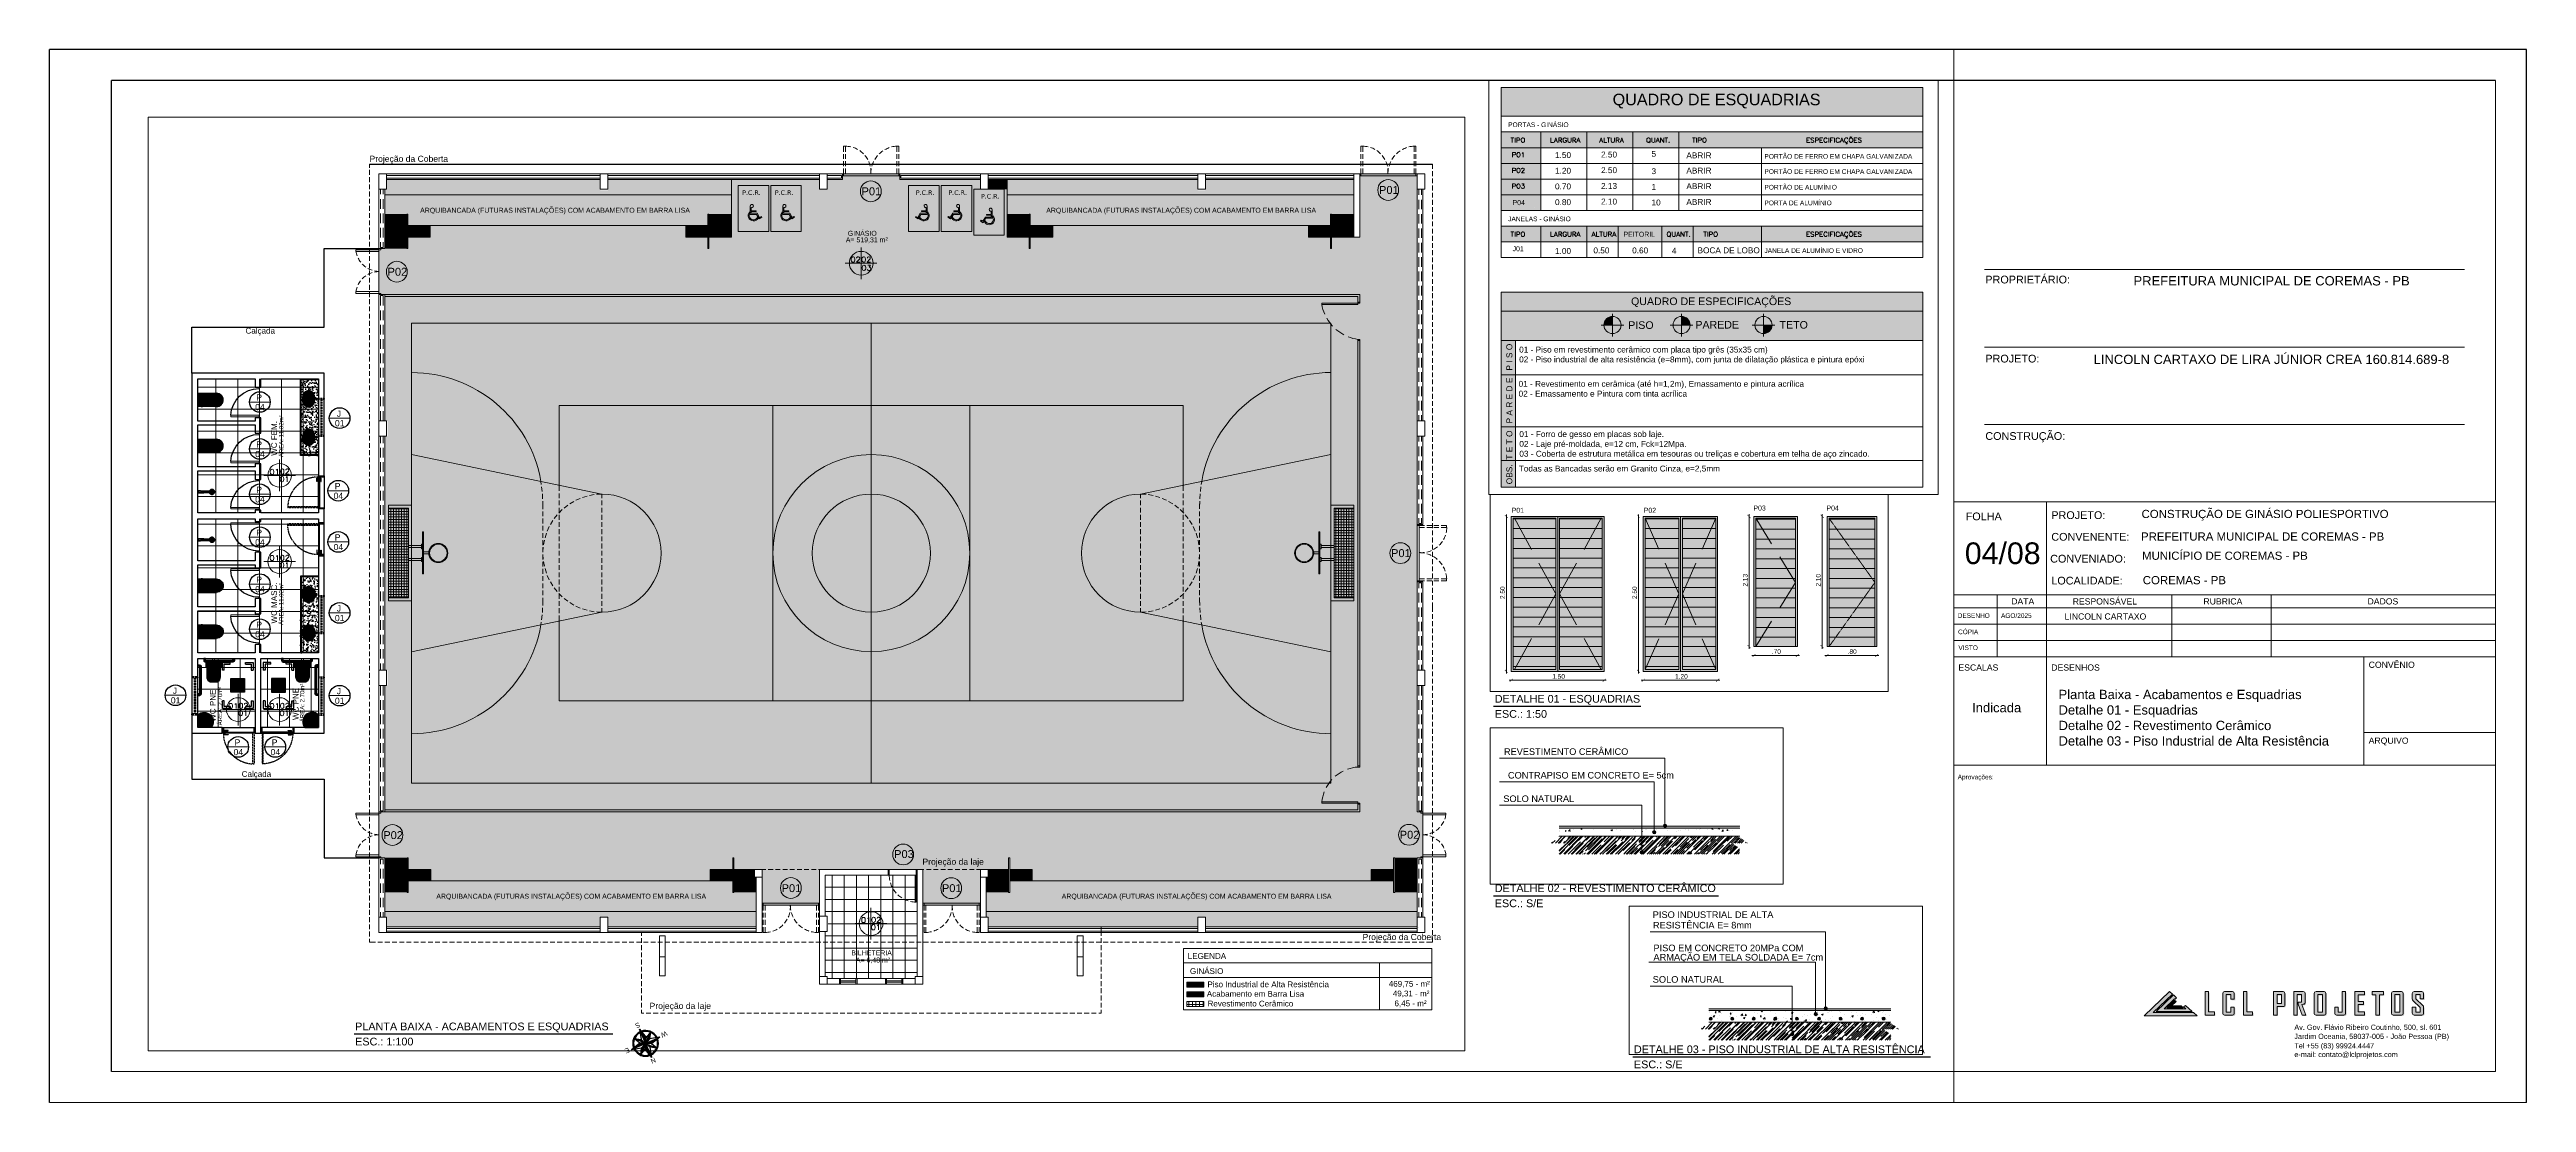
# Paper-space layout '04-08' of a CAD drawing. Extents: x 263 to 1063, y -4 to 336.
# The model-space entities are those that its viewports show. They can reach past a viewport. Long polylines and large blocks are cut down to what shows.
import ezdxf
from ezdxf.enums import TextEntityAlignment as Align

# ---------------------------------------------------------------- set-up
doc = ezdxf.new("R2010")
doc.units = 0
doc.header["$LTSCALE"] = 2
doc.linetypes.add('DASHED2', pattern=[0.375, 0.25, -0.125])
doc.linetypes.add('HIDDEN2', pattern=[0.1875, 0.125, -0.0625])
for name, color, linetype, lineweight in [('. Alvenaria', 4, 'Continuous', 0), ('. hachura', 8, 'Continuous', 0), ('. TEXTO', 7, 'Continuous', 0), ('015', 8, 'Continuous', 15), ('A-PISO', 8, 'Continuous', 5), ('CURVAS MESTRAS', 200, 'Continuous', 0), ('Evandro', 7, 'Continuous', 0), ('Frente', 7, 'Continuous', 0), ('LOGO LCL', 40, 'Continuous', 0), ('SELO_EXTERNO', 7, 'Continuous', 0), ('VETRATE_sez_vetro', 151, 'Continuous', 5)]:
    doc.layers.add(name, color=color, linetype=linetype, lineweight=lineweight)
for name, color, linetype in [('. Esquadria', 7, 'Continuous'), ('. Layaot', 8, 'Continuous'), ('. Vista 00', 7, 'Continuous'), ('. Vista 01', 7, 'Continuous'), ('A-PARED', 4, 'Continuous'), ('AI-Equip san', 1, 'Continuous'), ('F-VT-GREIDE', 6, 'Continuous'), ('Layer 1', 7, 'Continuous'), ('PDF9_0', 7, 'Continuous'), ('PDF9_03-ESQUADRIA', 7, 'Continuous'), ('PDF9_13-CORTE', 7, 'Continuous'), ('PDF9_A-PARED-VISTA', 7, 'Continuous'), ('PDF9_A-PROJEÇÃO', 7, 'Continuous'), ('PDF9_AA - Texto', 7, 'Continuous'), ('PDF9_AR-PORTAS', 7, 'Continuous'), ('PDF9_COBOGO', 7, 'Continuous'), ('PDF9_COTAS', 7, 'Continuous'), ('PDF9_DET_00', 7, 'Continuous'), ('PDF9_DET_01', 7, 'Continuous'), ('PDF9_I- QUADRA', 7, 'Continuous'), ('PDF9_I-DETALHES', 7, 'Continuous'), ('PDF9_T - ESQUADRIA 03', 7, 'Continuous'), ('PDF9_Text', 7, 'Continuous'), ('PDF9_Texto', 7, 'Continuous'), ('PROIEZIONI_finissime', 251, 'Continuous')]:
    doc.layers.add(name, color=color, linetype=linetype)
doc.layers.add('.MV', color=6, linetype='Continuous', plot=False)
for name, color, linetype, true_color in [('PDF6_04-DETALHE', 7, 'Continuous', 0xd933c0), ('PDF9_04-DETALHE', 7, 'Continuous', 0xd933c0), ('PDF9_A_Cotas', 7, 'Continuous', 0xc6c7ca), ('PDF9_I-MARCACAO', 7, 'Continuous', 0x464646), ('PDF9_I-PROJEÇÃO', 7, 'Continuous', 0x787878), ('PDF9_PB_02', 7, 'Continuous', 0xa7a7a7), ('PDF9_Piso', 7, 'Continuous', 0xc6e3ff), ('PDF9_Vista-00', 7, 'Continuous', 0x858585)]:
    doc.layers.add(name, color=color, linetype=linetype, true_color=true_color)
doc.styles.add('75_R80', font='arial.ttf', dxfattribs={"height": 0.15})
doc.styles.add('North Arrow Text', font='', dxfattribs={"height": 0.1})
doc.styles.add('PDF Arial', font='arial.ttf')
doc.styles.add('PDF Swis721 Lt BT', font='swissl.ttf')
doc.styles.add('PDF Verdana', font='verdana.ttf')
doc.styles.add('REGUA-60', font='arial.ttf', dxfattribs={"height": 0.1125})
doc.styles.add('REGUA-80', font='arial.ttf', dxfattribs={"height": 0.005})
doc.styles.get("Standard").update_dxf_attribs({"font": 'arial.ttf'})
doc.styles.get('North Arrow Text').set_extended_font_data('Bodoni MT')
pattern_1 = [(140, (1688.80604, -3550.38631), (0.0159390855, 0.182184669), [0.01905, -0.20955]), (85, (1688.80604, -3550.38631), (-0.191056845, -0.035243421), [0.01524, -0.167640584]), (190.4514447, (1688.80737, -3550.37113), (-0.175117752, 0.146941247), [0.016190009, -0.178090245]), (136.1842, (1688.75524, -3550.38631), (0.042042328, 0.271079041), [0.028575, -0.314325]), (186.6355576, (1688.75875, -3550.36372), (-0.247426125, 0.237404134), [0.024285023, -0.267135608]), (81.184151, (1688.75524, -3550.38631), (-0.247426125, 0.237404134), [0.022859967, -0.251459732]), (111, (1688.76794, -3550.36091), (0.102265198, 0.151614391), [0.01905, -0.20955]), (56, (1688.76794, -3550.36091), (-0.184187966, 0.061802028), [0.01524, -0.16764]), (161.451445, (1688.77647, -3550.34828), (-0.081922769, 0.213416419), [0.016190009, -0.178089938]), (127.5, (1688.806044, -3550.386314), (-0.0845550389, 0.0030886033), [0, -0.165608, 0, -0.17018, 0, -0.168275]), (97.5, (1688.80604, -3550.38631), (-0.1001805748, 0.0668196625), [0, -0.097028, 0, -0.161798, 0, -0.064135]), (57.5, (1688.806044, -3550.442956), (0.005728744, 0.1355905952), [0, -0.0635, 0, -0.19812, 0, -0.26289]), (47.5, (1688.80604, -3550.46836), (-0.025426491, 0.1481291814), [0, -0.08255, 0, -0.131572, 0, -0.18669])]

# ---------------------------------------------------------------- blocks, each defined once
blk = doc.blocks.new('A$C094D1FE7')
at = {"layer": 'LOGO LCL'}
h = blk.add_hatch(color=156, dxfattribs=at)
edge = h.paths.add_edge_path()
edge.add_spline(control_points=[(2.95, 15.25), (2.95, 15.25), (2.95, 15.25), (2.95, 15.25), (2.95, 15.25), (2.95, 15.25), (9.15, 21.2), (9.15, 21.2), (9.15, 21.2), (9.15, 21.2), (8.23, 22.01), (8.23, 22.01), (8.23, 22.01), (8.23, 22.01), (0, 14.18), (0, 14.18), (0, 14.18), (17.1, 14.18), (17.1, 14.18)], knot_values=[0.428571, 0.428571, 0.428571, 0.428571, 0.5, 0.5, 0.5, 0.5001, 0.571429, 0.571429, 0.571429, 0.571529, 0.714286, 0.714286, 0.714286, 0.714386, 1, 1, 1, 1.142857, 1.142857, 1.142857, 1.142857], degree=3, periodic=0)
edge.add_spline(control_points=[(17.1, 14.18), (17.1, 14.18), (17.1, 14.18), (17.1, 14.18), (17.1, 14.18), (17.1, 14.18), (15.89, 15.25), (15.89, 15.25), (15.89, 15.25), (15.89, 15.25), (2.95, 15.25), (2.95, 15.25)], knot_values=[0.142857, 0.142857, 0.142857, 0.142857, 0.214286, 0.214286, 0.214286, 0.214386, 0.285714, 0.285714, 0.285714, 0.285815, 0.428571, 0.428571, 0.428571, 0.428571], degree=3, periodic=0)
h = blk.add_hatch(color=253, dxfattribs=at)
edge = h.paths.add_edge_path()
edge.add_spline(control_points=[(9.15, 21.13), (9.15, 21.13), (9.15, 21.13), (9.15, 21.13), (9.15, 21.13), (9.15, 21.13), (8.23, 21.94), (8.23, 21.94), (8.23, 21.94), (8.23, 21.94), (0, 14.12), (0, 14.12), (0, 14.12), (17.1, 14.12), (17.1, 14.12)], knot_values=[0.571429, 0.571429, 0.571429, 0.571429, 0.642857, 0.642857, 0.642857, 0.642957, 0.714286, 0.714286, 0.714286, 0.714386, 1, 1, 1, 1.142857, 1.142857, 1.142857, 1.142857], degree=3, periodic=0)
edge.add_spline(control_points=[(17.1, 14.12), (17.1, 14.12), (17.1, 14.12), (17.1, 14.12), (17.1, 14.12), (17.1, 14.12), (15.89, 15.19), (15.89, 15.19), (15.89, 15.19), (15.89, 15.19), (2.95, 15.19), (2.95, 15.19)], knot_values=[0.142857, 0.142857, 0.142857, 0.142857, 0.214286, 0.214286, 0.214286, 0.214386, 0.285714, 0.285714, 0.285714, 0.285815, 0.428571, 0.428571, 0.428571, 0.428571], degree=3, periodic=0)
edge.add_spline(control_points=[(2.95, 15.19), (2.95, 15.19), (2.95, 15.19), (2.95, 15.19), (2.95, 15.19), (2.95, 15.19), (9.15, 21.13), (9.15, 21.13)], knot_values=[0.428571, 0.428571, 0.428571, 0.428571, 0.5, 0.5, 0.5, 0.5001, 0.571429, 0.571429, 0.571429, 0.571429], degree=3, periodic=0)
edge = h.paths.add_edge_path(flags=17)
edge.add_spline(control_points=[(10.46, 19.96), (10.46, 19.96), (10.46, 19.96), (10.46, 19.96), (10.46, 19.96), (9.44, 20.85), (9.44, 20.85), (9.44, 20.85), (9.44, 20.85), (3.91, 15.55), (3.91, 15.55), (3.91, 15.55), (15.46, 15.55), (15.46, 15.55), (15.46, 15.55), (15.46, 15.55), (13.3, 17.45), (13.3, 17.45), (13.3, 17.45), (13.3, 17.45), (12.71, 17.02), (12.71, 17.02), (12.71, 17.02), (12.71, 17.02), (12.71, 17.02), (12.71, 17.02)], knot_values=[0.636364, 0.636364, 0.636364, 0.636364, 0.681818, 0.681818, 0.681818, 0.727273, 0.727273, 0.727273, 0.727373, 0.818182, 0.818182, 0.818182, 1, 1, 1, 1.0001, 1.090909, 1.090909, 1.090909, 1.091009, 1.136364, 1.136364, 1.136364, 1.136464, 1.181818, 1.181818, 1.181818, 1.181818], degree=3, periodic=0)
edge.add_spline(control_points=[(12.71, 17.02), (12.71, 17.02), (13.41, 16.39), (13.41, 16.39), (13.41, 16.39), (13.41, 16.39), (13.41, 16.39), (13.41, 16.39)], knot_values=[0.545455, 0.545455, 0.545455, 0.545455, 0.590909, 0.590909, 0.590909, 0.591009, 0.636364, 0.636364, 0.636364, 0.636364], degree=3, periodic=0)
edge.add_spline(control_points=[(13.41, 16.39), (13.41, 16.39), (6.45, 16.39), (6.45, 16.39), (6.45, 16.39), (6.45, 16.39), (9.78, 19.62), (9.78, 19.62), (9.78, 19.62), (9.78, 19.62), (9.78, 19.62), (9.78, 19.62)], knot_values=[0.363636, 0.363636, 0.363636, 0.363636, 0.454545, 0.454545, 0.454545, 0.454646, 0.5, 0.5, 0.5, 0.5001, 0.545455, 0.545455, 0.545455, 0.545455], degree=3, periodic=0)
edge.add_spline(control_points=[(9.78, 19.62), (9.78, 19.62), (9.98, 19.45), (9.98, 19.45), (9.98, 19.45), (9.98, 19.45), (9.98, 19.45), (9.98, 19.45)], knot_values=[0.272727, 0.272727, 0.272727, 0.272727, 0.318182, 0.318182, 0.318182, 0.318282, 0.363636, 0.363636, 0.363636, 0.363636], degree=3, periodic=0)
edge.add_spline(control_points=[(9.98, 19.45), (9.98, 19.45), (10.46, 19.96), (10.46, 19.96), (10.46, 19.96)], knot_values=[0.181818, 0.181818, 0.181818, 0.181818, 0.227273, 0.272727, 0.272727, 0.272727, 0.272727], degree=3, periodic=0)
edge = h.paths.add_edge_path(flags=16)
edge.add_spline(control_points=[(8.85, 17.29), (8.85, 17.29), (10.31, 18.74), (10.31, 18.74), (10.31, 18.74), (10.31, 18.74), (10.31, 18.74), (10.31, 18.74)], knot_values=[0.285714, 0.285714, 0.285714, 0.285714, 0.357143, 0.357143, 0.357143, 0.357243, 0.428571, 0.428571, 0.428571, 0.428571], degree=3, periodic=0)
edge.add_spline(control_points=[(10.31, 18.74), (10.31, 18.74), (9.83, 19.17), (9.83, 19.17), (9.83, 19.17), (9.83, 19.17), (7.29, 16.71), (7.29, 16.71), (7.29, 16.71), (12.6, 16.71), (12.6, 16.71), (12.6, 16.71), (12.6, 16.71), (12.6, 16.71), (12.6, 16.71)], knot_values=[0.714286, 0.714286, 0.714286, 0.714286, 0.857143, 0.857143, 0.857143, 0.857243, 1, 1, 1, 1.142857, 1.142857, 1.142857, 1.142957, 1.285714, 1.285714, 1.285714, 1.285714], degree=3, periodic=0)
edge.add_spline(control_points=[(12.6, 16.71), (12.6, 16.71), (11.96, 17.28), (11.96, 17.28), (11.96, 17.28), (11.96, 17.28), (8.85, 17.29), (8.85, 17.29), (8.85, 17.29), (8.85, 17.29), (8.85, 17.29), (8.85, 17.29)], knot_values=[0.428571, 0.428571, 0.428571, 0.428571, 0.571429, 0.571429, 0.571429, 0.571529, 0.642857, 0.642857, 0.642857, 0.642957, 0.714286, 0.714286, 0.714286, 0.714286], degree=3, periodic=0)
h = blk.add_hatch(color=155, dxfattribs=at)
edge = h.paths.add_edge_path()
edge.add_spline(control_points=[(9.78, 19.69), (9.78, 19.69), (9.98, 19.52), (9.98, 19.52), (9.98, 19.52), (9.98, 19.52), (9.98, 19.52), (9.98, 19.52)], knot_values=[0.272727, 0.272727, 0.272727, 0.272727, 0.318182, 0.318182, 0.318182, 0.318282, 0.363636, 0.363636, 0.363636, 0.363636], degree=3, periodic=0)
edge.add_spline(control_points=[(9.98, 19.52), (9.98, 19.52), (10.46, 20.03), (10.46, 20.03), (10.46, 20.03), (10.46, 20.03), (10.46, 20.03), (10.46, 20.03)], knot_values=[0.181818, 0.181818, 0.181818, 0.181818, 0.227273, 0.227273, 0.227273, 0.227373, 0.272727, 0.272727, 0.272727, 0.272727], degree=3, periodic=0)
edge.add_spline(control_points=[(10.46, 20.03), (10.46, 20.03), (9.44, 20.92), (9.44, 20.92), (9.44, 20.92), (9.44, 20.92), (3.91, 15.61), (3.91, 15.61), (3.91, 15.61), (15.46, 15.61), (15.46, 15.61), (15.46, 15.61), (15.46, 15.61), (13.3, 17.52), (13.3, 17.52), (13.3, 17.52), (13.3, 17.52), (12.71, 17.09), (12.71, 17.09), (12.71, 17.09), (12.71, 17.09), (13.41, 16.46), (13.41, 16.46), (13.41, 16.46), (13.41, 16.46), (13.41, 16.46), (13.41, 16.46)], knot_values=[0.545455, 0.545455, 0.545455, 0.545455, 0.636364, 0.636364, 0.636364, 0.636464, 0.727273, 0.727273, 0.727273, 0.909091, 0.909091, 0.909091, 0.909191, 1, 1, 1, 1.0001, 1.090909, 1.090909, 1.090909, 1.091009, 1.136364, 1.136364, 1.136364, 1.136464, 1.181818, 1.181818, 1.181818, 1.181818], degree=3, periodic=0)
edge.add_spline(control_points=[(13.41, 16.46), (13.41, 16.46), (6.45, 16.46), (6.45, 16.46), (6.45, 16.46), (6.45, 16.46), (6.45, 16.46), (6.45, 16.46)], knot_values=[0.454545, 0.454545, 0.454545, 0.454545, 0.5, 0.5, 0.5, 0.5001, 0.545455, 0.545455, 0.545455, 0.545455], degree=3, periodic=0)
edge.add_spline(control_points=[(6.45, 16.46), (6.45, 16.46), (9.78, 19.69), (9.78, 19.69), (9.78, 19.69), (9.78, 19.69), (9.78, 19.69), (9.78, 19.69)], knot_values=[0.363636, 0.363636, 0.363636, 0.363636, 0.409091, 0.409091, 0.409091, 0.409191, 0.454545, 0.454545, 0.454545, 0.454545], degree=3, periodic=0)
h = blk.add_hatch(color=252, dxfattribs=at)
edge = h.paths.add_edge_path()
edge.add_spline(control_points=[(10.31, 18.81), (10.31, 18.81), (9.83, 19.23), (9.83, 19.23), (9.83, 19.23), (9.83, 19.23), (7.29, 16.78), (7.29, 16.78), (7.29, 16.78), (12.6, 16.78), (12.6, 16.78), (12.6, 16.78), (12.6, 16.78), (12.6, 16.78), (12.6, 16.78)], knot_values=[0.714286, 0.714286, 0.714286, 0.714286, 0.857143, 0.857143, 0.857143, 0.857243, 1, 1, 1, 1.142857, 1.142857, 1.142857, 1.142957, 1.285714, 1.285714, 1.285714, 1.285714], degree=3, periodic=0)
edge.add_spline(control_points=[(12.6, 16.78), (12.6, 16.78), (11.96, 17.35), (11.96, 17.35), (11.96, 17.35), (11.96, 17.35), (8.85, 17.35), (8.85, 17.35), (8.85, 17.35), (8.85, 17.35), (8.85, 17.35), (8.85, 17.35)], knot_values=[0.428571, 0.428571, 0.428571, 0.428571, 0.571429, 0.571429, 0.571429, 0.571529, 0.642857, 0.642857, 0.642857, 0.642957, 0.714286, 0.714286, 0.714286, 0.714286], degree=3, periodic=0)
edge.add_spline(control_points=[(8.85, 17.35), (8.85, 17.35), (10.31, 18.81), (10.31, 18.81), (10.31, 18.81), (10.31, 18.81), (10.31, 18.81), (10.31, 18.81)], knot_values=[0.285714, 0.285714, 0.285714, 0.285714, 0.357143, 0.357143, 0.357143, 0.357243, 0.428571, 0.428571, 0.428571, 0.428571], degree=3, periodic=0)
h = blk.add_hatch(color=157, dxfattribs=at)
edge = h.paths.add_edge_path()
edge.add_spline(control_points=[(20.83, 15.44), (20.83, 15.44), (20.83, 21.99), (20.83, 21.99), (20.83, 21.99), (20.83, 21.99), (20.83, 21.99), (20.83, 21.99)], knot_values=[0.428571, 0.428571, 0.428571, 0.428571, 0.5, 0.5, 0.5, 0.5001, 0.571429, 0.571429, 0.571429, 0.571429], degree=3, periodic=0)
edge.add_spline(control_points=[(20.83, 21.99), (20.83, 21.99), (19.7, 21.99), (19.7, 21.99), (19.7, 21.99), (19.7, 21.99), (19.7, 21.99), (19.7, 21.99)], knot_values=[0.285714, 0.285714, 0.285714, 0.285714, 0.357143, 0.357143, 0.357143, 0.357243, 0.428571, 0.428571, 0.428571, 0.428571], degree=3, periodic=0)
edge.add_spline(control_points=[(19.7, 21.99), (19.7, 21.99), (19.7, 14.43), (19.7, 14.43), (19.7, 14.43), (19.7, 14.43), (19.7, 14.43), (19.7, 14.43)], knot_values=[0.142857, 0.142857, 0.142857, 0.142857, 0.214286, 0.214286, 0.214286, 0.214386, 0.285714, 0.285714, 0.285714, 0.285714], degree=3, periodic=0)
edge.add_spline(control_points=[(19.7, 14.43), (19.7, 14.43), (22.67, 14.43), (22.67, 14.43), (22.67, 14.43), (22.67, 15.44), (22.67, 15.44), (22.67, 15.44), (22.67, 15.44), (20.83, 15.44), (20.83, 15.44), (20.83, 15.44), (20.83, 15.44), (20.83, 15.44), (20.83, 15.44)], knot_values=[0.571429, 0.571429, 0.571429, 0.571429, 0.714286, 0.714286, 0.714286, 1, 1, 1, 1.0001, 1.071429, 1.071429, 1.071429, 1.071529, 1.142857, 1.142857, 1.142857, 1.142857], degree=3, periodic=0)
edge = h.paths.add_edge_path()
edge.add_spline(control_points=[(25.39, 21.4), (25.39, 21.4), (25.39, 21.4), (25.39, 21.4), (25.39, 21.4), (25.39, 21.4), (25.39, 15.03), (25.39, 15.03)], knot_values=[0.176471, 0.176471, 0.176471, 0.176471, 0.205883, 0.205883, 0.205883, 0.205983, 0.235295, 0.235295, 0.235295, 0.235295], degree=3, periodic=0)
edge.add_spline(control_points=[(25.39, 15.03), (25.39, 15.03), (25.39, 15.03), (25.39, 15.03), (25.39, 15.03), (25.39, 14.63), (25.59, 14.43), (25.99, 14.43)], knot_values=[0.117648, 0.117648, 0.117648, 0.117648, 0.14706, 0.14706, 0.14706, 0.14716, 0.176471, 0.176471, 0.176471, 0.176471], degree=3, periodic=0)
edge.add_spline(control_points=[(25.99, 14.43), (25.99, 14.43), (25.99, 14.43), (25.99, 14.43), (25.99, 14.43), (25.99, 14.43), (28.51, 14.43), (28.51, 14.43)], knot_values=[0.058824, 0.058824, 0.058824, 0.058824, 0.088236, 0.088236, 0.088236, 0.088336, 0.117648, 0.117648, 0.117648, 0.117648], degree=3, periodic=0)
edge.add_spline(control_points=[(28.51, 14.43), (28.51, 14.43), (28.51, 14.43), (28.51, 14.43), (28.51, 14.43), (28.91, 14.43), (29.11, 14.63), (29.11, 15.03)], knot_values=[0, 0, 0, 0, 0.029412, 0.029412, 0.029412, 0.029512, 0.058824, 0.058824, 0.058824, 0.058824], degree=3, periodic=0)
edge.add_spline(control_points=[(29.11, 15.03), (29.11, 15.03), (29.11, 16.98), (29.11, 16.98), (29.11, 16.98), (29.11, 16.98), (27.98, 16.98), (27.98, 16.98), (27.98, 16.98), (27.98, 16.98), (27.98, 15.4), (27.98, 15.4), (27.98, 15.4), (27.98, 15.4), (26.52, 15.4), (26.52, 15.4), (26.52, 15.4), (26.52, 15.4), (26.52, 21.02), (26.52, 21.02), (26.52, 21.02), (26.52, 21.02), (27.98, 21.02), (27.98, 21.02), (27.98, 21.02), (27.98, 21.02), (27.98, 19.52), (27.98, 19.52), (27.98, 19.52), (27.98, 19.52), (29.11, 19.52), (29.11, 19.52), (29.11, 19.52), (29.11, 19.52), (29.11, 21.39), (29.11, 21.4)], knot_values=[0.411771, 0.411771, 0.411771, 0.411771, 0.529418, 0.529418, 0.529418, 0.529518, 0.588241, 0.588241, 0.588241, 0.588341, 0.647065, 0.647065, 0.647065, 0.647165, 0.705888, 0.705888, 0.705888, 0.705988, 0.764712, 0.764712, 0.764712, 0.764812, 0.823535, 0.823535, 0.823535, 0.823636, 0.882359, 0.882359, 0.882359, 0.882459, 0.941182, 0.941182, 0.941182, 0.941283, 1, 1, 1, 1], degree=3, periodic=0)
edge.add_spline(control_points=[(29.11, 21.4), (29.11, 21.4), (29.11, 21.4), (29.11, 21.4), (29.11, 21.4), (29.11, 21.79), (28.91, 21.99), (28.51, 21.99)], knot_values=[0.352942, 0.352942, 0.352942, 0.352942, 0.382359, 0.382359, 0.382359, 0.382459, 0.411771, 0.411771, 0.411771, 0.411771], degree=3, periodic=0)
edge.add_spline(control_points=[(28.51, 21.99), (28.51, 21.99), (28.51, 21.99), (28.51, 21.99), (28.51, 21.99), (28.51, 21.99), (25.99, 21.99), (25.99, 21.99)], knot_values=[0.294118, 0.294118, 0.294118, 0.294118, 0.32353, 0.32353, 0.32353, 0.32363, 0.352942, 0.352942, 0.352942, 0.352942], degree=3, periodic=0)
edge.add_spline(control_points=[(25.99, 21.99), (25.99, 21.99), (25.99, 21.99), (25.99, 21.99), (25.99, 21.99), (25.59, 21.99), (25.39, 21.79), (25.39, 21.4)], knot_values=[0.235295, 0.235295, 0.235295, 0.235295, 0.264707, 0.264707, 0.264707, 0.264807, 0.294118, 0.294118, 0.294118, 0.294118], degree=3, periodic=0)
edge = h.paths.add_edge_path()
edge.add_spline(control_points=[(33.17, 15.44), (33.17, 15.44), (33.17, 21.99), (33.17, 21.99), (33.17, 21.99), (33.17, 21.99), (33.17, 21.99), (33.17, 21.99)], knot_values=[0.428571, 0.428571, 0.428571, 0.428571, 0.5, 0.5, 0.5, 0.5001, 0.571429, 0.571429, 0.571429, 0.571429], degree=3, periodic=0)
edge.add_spline(control_points=[(33.17, 21.99), (33.17, 21.99), (32.04, 21.99), (32.04, 21.99), (32.04, 21.99), (32.04, 21.99), (32.04, 21.99), (32.04, 21.99)], knot_values=[0.285714, 0.285714, 0.285714, 0.285714, 0.357143, 0.357143, 0.357143, 0.357243, 0.428571, 0.428571, 0.428571, 0.428571], degree=3, periodic=0)
edge.add_spline(control_points=[(32.04, 21.99), (32.04, 21.99), (32.04, 14.43), (32.04, 14.43), (32.04, 14.43), (32.04, 14.43), (32.04, 14.43), (32.04, 14.43)], knot_values=[0.142857, 0.142857, 0.142857, 0.142857, 0.214286, 0.214286, 0.214286, 0.214386, 0.285714, 0.285714, 0.285714, 0.285714], degree=3, periodic=0)
edge.add_spline(control_points=[(32.04, 14.43), (32.04, 14.43), (35.01, 14.43), (35.01, 14.43), (35.01, 14.43), (35.01, 15.44), (35.01, 15.44), (35.01, 15.44), (35.01, 15.44), (33.17, 15.44), (33.17, 15.44), (33.17, 15.44), (33.17, 15.44), (33.17, 15.44), (33.17, 15.44)], knot_values=[0.571429, 0.571429, 0.571429, 0.571429, 0.714286, 0.714286, 0.714286, 1, 1, 1, 1.0001, 1.071429, 1.071429, 1.071429, 1.071529, 1.142857, 1.142857, 1.142857, 1.142857], degree=3, periodic=0)
edge = h.paths.add_edge_path()
edge.add_spline(control_points=[(41.81, 21.99), (41.81, 21.99), (41.81, 21.99), (41.81, 21.99), (41.81, 21.99), (41.81, 21.99), (41.81, 14.43), (41.81, 14.43)], knot_values=[0.444446, 0.444446, 0.444446, 0.444446, 0.500002, 0.500002, 0.500002, 0.500102, 0.555557, 0.555557, 0.555557, 0.555557], degree=3, periodic=0)
edge.add_spline(control_points=[(41.81, 14.43), (41.81, 14.43), (41.81, 14.43), (41.81, 14.43), (41.81, 14.43), (41.81, 14.43), (42.93, 14.43), (42.93, 14.43)], knot_values=[0.333334, 0.333334, 0.333334, 0.333334, 0.388891, 0.388891, 0.388891, 0.388991, 0.444446, 0.444446, 0.444446, 0.444446], degree=3, periodic=0)
edge.add_spline(control_points=[(42.93, 14.43), (42.93, 14.43), (42.93, 14.43), (42.93, 14.43), (42.93, 14.43), (42.93, 14.43), (42.93, 17.17), (42.93, 17.17)], knot_values=[0.222223, 0.222223, 0.222223, 0.222223, 0.27778, 0.27778, 0.27778, 0.27788, 0.333334, 0.333334, 0.333334, 0.333334], degree=3, periodic=0)
edge.add_spline(control_points=[(42.93, 17.17), (42.93, 17.17), (42.93, 17.17), (42.93, 17.17), (42.93, 17.17), (42.93, 17.17), (44.86, 17.17), (44.86, 17.17)], knot_values=[0.111112, 0.111112, 0.111112, 0.111112, 0.166668, 0.166668, 0.166668, 0.166768, 0.222223, 0.222223, 0.222223, 0.222223], degree=3, periodic=0)
edge.add_spline(control_points=[(44.86, 17.17), (44.86, 17.17), (44.86, 17.17), (44.86, 17.17), (44.86, 17.17), (45.26, 17.17), (45.46, 17.37), (45.46, 17.77)], knot_values=[0, 0, 0, 0, 0.055557, 0.055557, 0.055557, 0.055657, 0.111112, 0.111112, 0.111112, 0.111112], degree=3, periodic=0)
edge.add_spline(control_points=[(45.46, 17.77), (45.46, 17.77), (45.46, 21.4), (45.46, 21.4)], knot_values=[0.77778, 0.77778, 0.77778, 0.77778, 1, 1, 1, 1], degree=3, periodic=0)
edge.add_spline(control_points=[(45.46, 21.4), (45.46, 21.4), (45.46, 21.4), (45.46, 21.4), (45.46, 21.4), (45.46, 21.79), (45.26, 21.99), (44.86, 21.99)], knot_values=[0.666668, 0.666668, 0.666668, 0.666668, 0.722225, 0.722225, 0.722225, 0.722325, 0.77778, 0.77778, 0.77778, 0.77778], degree=3, periodic=0)
edge.add_spline(control_points=[(44.86, 21.99), (44.86, 21.99), (44.86, 21.99), (44.86, 21.99), (44.86, 21.99), (44.86, 21.99), (41.81, 21.99), (41.81, 21.99)], knot_values=[0.555557, 0.555557, 0.555557, 0.555557, 0.611113, 0.611113, 0.611113, 0.611213, 0.666668, 0.666668, 0.666668, 0.666668], degree=3, periodic=0)
edge = h.paths.add_edge_path(flags=16)
edge.add_spline(control_points=[(44.32, 21.02), (44.32, 21.02), (44.32, 18.14), (44.32, 18.14), (44.32, 18.14), (42.93, 18.14), (42.93, 18.14), (42.93, 18.14), (42.93, 18.14), (42.93, 21.02), (42.93, 21.02), (42.93, 21.02), (42.93, 21.02), (42.93, 21.02), (42.93, 21.02)], knot_values=[0.4, 0.4, 0.4, 0.4, 0.6, 0.6, 0.6, 1, 1, 1, 1.0001, 1.1, 1.1, 1.1, 1.1001, 1.2, 1.2, 1.2, 1.2], degree=3, periodic=0)
edge.add_spline(control_points=[(42.93, 21.02), (42.93, 21.02), (44.32, 21.02), (44.32, 21.02), (44.32, 21.02), (44.32, 21.02), (44.32, 21.02), (44.32, 21.02)], knot_values=[0.2, 0.2, 0.2, 0.2, 0.3, 0.3, 0.3, 0.3001, 0.4, 0.4, 0.4, 0.4], degree=3, periodic=0)
edge = h.paths.add_edge_path()
edge.add_spline(control_points=[(48.3, 21.99), (48.3, 21.99), (48.3, 21.99), (48.3, 21.99), (48.3, 21.99), (48.3, 21.99), (48.3, 14.43), (48.3, 14.43)], knot_values=[0.500001, 0.500001, 0.500001, 0.500001, 0.531251, 0.531251, 0.531251, 0.531351, 0.562501, 0.562501, 0.562501, 0.562501], degree=3, periodic=0)
edge.add_spline(control_points=[(48.3, 14.43), (48.3, 14.43), (48.3, 14.43), (48.3, 14.43), (48.3, 14.43), (48.3, 14.43), (49.43, 14.43), (49.43, 14.43)], knot_values=[0.437501, 0.437501, 0.437501, 0.437501, 0.468751, 0.468751, 0.468751, 0.468851, 0.500001, 0.500001, 0.500001, 0.500001], degree=3, periodic=0)
edge.add_spline(control_points=[(49.43, 14.43), (49.43, 14.43), (49.43, 14.43), (49.43, 14.43), (49.43, 14.43), (49.43, 14.43), (49.43, 21.02), (49.43, 21.02)], knot_values=[0.375001, 0.375001, 0.375001, 0.375001, 0.406251, 0.406251, 0.406251, 0.406351, 0.437501, 0.437501, 0.437501, 0.437501], degree=3, periodic=0)
edge.add_spline(control_points=[(49.43, 21.02), (49.43, 21.02), (49.43, 21.02), (49.43, 21.02), (49.43, 21.02), (49.43, 21.02), (50.86, 21.02), (50.86, 21.02)], knot_values=[0.312501, 0.312501, 0.312501, 0.312501, 0.343751, 0.343751, 0.343751, 0.343851, 0.375001, 0.375001, 0.375001, 0.375001], degree=3, periodic=0)
edge.add_spline(control_points=[(50.86, 21.02), (50.86, 21.02), (50.86, 21.02), (50.86, 21.02), (50.86, 21.02), (50.86, 21.02), (50.86, 18.63), (50.86, 18.63)], knot_values=[0.250001, 0.250001, 0.250001, 0.250001, 0.281251, 0.281251, 0.281251, 0.281351, 0.312501, 0.312501, 0.312501, 0.312501], degree=3, periodic=0)
edge.add_spline(control_points=[(50.86, 18.63), (50.86, 18.63), (50.86, 18.63), (50.86, 18.63), (50.86, 18.63), (50.86, 18.63), (49.75, 18.63), (49.75, 18.63)], knot_values=[0.187501, 0.187501, 0.187501, 0.187501, 0.218751, 0.218751, 0.218751, 0.218851, 0.250001, 0.250001, 0.250001, 0.250001], degree=3, periodic=0)
edge.add_spline(control_points=[(49.75, 18.63), (49.75, 18.63), (49.75, 18.63), (49.75, 18.63), (49.75, 18.63), (49.75, 18.17), (49.75, 17.95), (49.75, 17.95)], knot_values=[0.125001, 0.125001, 0.125001, 0.125001, 0.156251, 0.156251, 0.156251, 0.156351, 0.187501, 0.187501, 0.187501, 0.187501], degree=3, periodic=0)
edge.add_spline(control_points=[(49.75, 17.95), (49.75, 17.95), (49.75, 17.95), (49.75, 17.95), (49.75, 17.95), (49.75, 17.95), (51, 14.43), (51, 14.43)], knot_values=[0.062501, 0.062501, 0.062501, 0.062501, 0.093751, 0.093751, 0.093751, 0.093851, 0.125001, 0.125001, 0.125001, 0.125001], degree=3, periodic=0)
edge.add_spline(control_points=[(51, 14.43), (51, 14.43), (51, 14.43), (51, 14.43), (51, 14.43), (51, 14.43), (51.29, 14.43), (51.59, 14.43)], knot_values=[0.03125, 0.03125, 0.03125, 0.03125, 0.046876, 0.046876, 0.046876, 0.046976, 0.062501, 0.062501, 0.062501, 0.062501], degree=3, periodic=0)
edge.add_spline(control_points=[(51.59, 14.43), (51.88, 14.43), (52.18, 14.43), (52.18, 14.43), (52.18, 14.43), (50.93, 17.86), (50.93, 17.87)], knot_values=[0.875001, 0.875001, 0.875001, 0.875001, 0.906251, 0.906251, 0.906251, 1.03125, 1.03125, 1.03125, 1.03125], degree=3, periodic=0)
edge.add_spline(control_points=[(50.93, 17.87), (50.93, 17.87), (50.93, 17.87), (50.93, 17.87), (50.93, 17.87), (51.3, 17.87), (51.55, 17.89), (51.66, 17.93)], knot_values=[0.812501, 0.812501, 0.812501, 0.812501, 0.843752, 0.843752, 0.843752, 0.843852, 0.875001, 0.875001, 0.875001, 0.875001], degree=3, periodic=0)
edge.add_spline(control_points=[(51.66, 17.93), (51.66, 17.93), (51.66, 17.93), (51.66, 17.93), (51.66, 17.93), (51.88, 18.01), (51.99, 18.19), (51.99, 18.46)], knot_values=[0.750001, 0.750001, 0.750001, 0.750001, 0.781251, 0.781251, 0.781251, 0.781351, 0.812501, 0.812501, 0.812501, 0.812501], degree=3, periodic=0)
edge.add_spline(control_points=[(51.99, 18.46), (51.99, 18.46), (51.99, 18.46), (51.99, 18.46), (51.99, 18.46), (51.99, 18.46), (51.99, 21.4), (51.99, 21.4)], knot_values=[0.687501, 0.687501, 0.687501, 0.687501, 0.718751, 0.718751, 0.718751, 0.718851, 0.750001, 0.750001, 0.750001, 0.750001], degree=3, periodic=0)
edge.add_spline(control_points=[(51.99, 21.4), (51.99, 21.4), (51.99, 21.4), (51.99, 21.4), (51.99, 21.4), (51.99, 21.79), (51.79, 21.99), (51.39, 21.99)], knot_values=[0.625001, 0.625001, 0.625001, 0.625001, 0.656251, 0.656251, 0.656251, 0.656351, 0.687501, 0.687501, 0.687501, 0.687501], degree=3, periodic=0)
edge.add_spline(control_points=[(51.39, 21.99), (51.39, 21.99), (51.39, 21.99), (51.39, 21.99), (51.39, 21.99), (51.39, 21.99), (48.3, 21.99), (48.3, 21.99)], knot_values=[0.562501, 0.562501, 0.562501, 0.562501, 0.593751, 0.593751, 0.593751, 0.593851, 0.625001, 0.625001, 0.625001, 0.625001], degree=3, periodic=0)
edge = h.paths.add_edge_path()
edge.add_spline(control_points=[(54.91, 21.4), (54.91, 21.4), (54.91, 21.4), (54.91, 21.4), (54.91, 21.4), (54.91, 21.4), (54.91, 15.03), (54.91, 15.03)], knot_values=[0.333334, 0.333334, 0.333334, 0.333334, 0.388891, 0.388891, 0.388891, 0.388991, 0.444446, 0.444446, 0.444446, 0.444446], degree=3, periodic=0)
edge.add_spline(control_points=[(54.91, 15.03), (54.91, 15.03), (54.91, 15.03), (54.91, 15.03), (54.91, 15.03), (54.91, 14.63), (55.11, 14.43), (55.51, 14.43)], knot_values=[0.222223, 0.222223, 0.222223, 0.222223, 0.27778, 0.27778, 0.27778, 0.27788, 0.333334, 0.333334, 0.333334, 0.333334], degree=3, periodic=0)
edge.add_spline(control_points=[(55.51, 14.43), (55.51, 14.43), (55.51, 14.43), (55.51, 14.43), (55.51, 14.43), (55.51, 14.43), (58.12, 14.43), (58.12, 14.43)], knot_values=[0.111112, 0.111112, 0.111112, 0.111112, 0.166668, 0.166668, 0.166668, 0.166768, 0.222223, 0.222223, 0.222223, 0.222223], degree=3, periodic=0)
edge.add_spline(control_points=[(58.12, 14.43), (58.12, 14.43), (58.12, 14.43), (58.12, 14.43), (58.12, 14.43), (58.52, 14.43), (58.72, 14.63), (58.72, 15.03)], knot_values=[0, 0, 0, 0, 0.055557, 0.055557, 0.055557, 0.055657, 0.111112, 0.111112, 0.111112, 0.111112], degree=3, periodic=0)
edge.add_spline(control_points=[(58.72, 15.03), (58.72, 15.03), (58.72, 21.4), (58.72, 21.4)], knot_values=[0.77778, 0.77778, 0.77778, 0.77778, 1, 1, 1, 1], degree=3, periodic=0)
edge.add_spline(control_points=[(58.72, 21.4), (58.72, 21.4), (58.72, 21.4), (58.72, 21.4), (58.72, 21.4), (58.72, 21.79), (58.52, 21.99), (58.12, 21.99)], knot_values=[0.666668, 0.666668, 0.666668, 0.666668, 0.722225, 0.722225, 0.722225, 0.722325, 0.77778, 0.77778, 0.77778, 0.77778], degree=3, periodic=0)
edge.add_spline(control_points=[(58.12, 21.99), (58.12, 21.99), (58.12, 21.99), (58.12, 21.99), (58.12, 21.99), (58.12, 21.99), (55.51, 21.99), (55.51, 21.99)], knot_values=[0.555557, 0.555557, 0.555557, 0.555557, 0.611113, 0.611113, 0.611113, 0.611213, 0.666668, 0.666668, 0.666668, 0.666668], degree=3, periodic=0)
edge.add_spline(control_points=[(55.51, 21.99), (55.51, 21.99), (55.51, 21.99), (55.51, 21.99), (55.51, 21.99), (55.11, 21.99), (54.91, 21.79), (54.91, 21.4)], knot_values=[0.444446, 0.444446, 0.444446, 0.444446, 0.500002, 0.500002, 0.500002, 0.500102, 0.555557, 0.555557, 0.555557, 0.555557], degree=3, periodic=0)
edge = h.paths.add_edge_path(flags=16)
edge.add_spline(control_points=[(57.59, 21.02), (57.59, 21.02), (57.59, 15.4), (57.59, 15.4), (57.59, 15.4), (56.04, 15.4), (56.04, 15.4), (56.04, 15.4), (56.04, 15.4), (56.04, 21.02), (56.04, 21.02), (56.04, 21.02), (56.04, 21.02), (56.04, 21.02), (56.04, 21.02)], knot_values=[0.4, 0.4, 0.4, 0.4, 0.6, 0.6, 0.6, 1, 1, 1, 1.0001, 1.1, 1.1, 1.1, 1.1001, 1.2, 1.2, 1.2, 1.2], degree=3, periodic=0)
edge.add_spline(control_points=[(56.04, 21.02), (56.04, 21.02), (57.59, 21.02), (57.59, 21.02), (57.59, 21.02), (57.59, 21.02), (57.59, 21.02), (57.59, 21.02)], knot_values=[0.2, 0.2, 0.2, 0.2, 0.3, 0.3, 0.3, 0.3001, 0.4, 0.4, 0.4, 0.4], degree=3, periodic=0)
edge = h.paths.add_edge_path()
edge.add_spline(control_points=[(65.07, 15.03), (65.07, 15.03), (65.07, 21.99), (65.07, 21.99), (65.07, 21.99), (65.07, 21.99), (63.94, 21.99), (63.94, 21.99), (63.94, 21.99), (63.94, 21.99), (63.94, 15.4), (63.94, 15.4), (63.94, 15.4), (63.94, 15.4), (62.67, 15.4), (62.67, 15.4), (62.67, 15.4), (62.67, 15.4), (62.67, 16.98), (62.67, 16.98), (62.67, 16.98), (62.67, 16.98), (61.54, 16.98), (61.54, 16.98), (61.54, 16.98), (61.54, 16.98), (61.54, 15.03), (61.54, 15.03)], knot_values=[0.272735, 0.272735, 0.272735, 0.272735, 0.454553, 0.454553, 0.454553, 0.454653, 0.545462, 0.545462, 0.545462, 0.545562, 0.636371, 0.636371, 0.636371, 0.636471, 0.72728, 0.72728, 0.72728, 0.72738, 0.818189, 0.818189, 0.818189, 0.818289, 0.909098, 0.909098, 0.909098, 0.909198, 1, 1, 1, 1], degree=3, periodic=0)
edge.add_spline(control_points=[(61.54, 15.03), (61.54, 15.03), (61.54, 15.03), (61.54, 15.03), (61.54, 15.03), (61.55, 14.63), (61.74, 14.43), (62.14, 14.43)], knot_values=[0.181819, 0.181819, 0.181819, 0.181819, 0.227281, 0.227281, 0.227281, 0.227381, 0.272735, 0.272735, 0.272735, 0.272735], degree=3, periodic=0)
edge.add_spline(control_points=[(62.14, 14.43), (62.14, 14.43), (62.14, 14.43), (62.14, 14.43), (62.14, 14.43), (62.14, 14.43), (64.47, 14.43), (64.47, 14.43)], knot_values=[0.09091, 0.09091, 0.09091, 0.09091, 0.136365, 0.136365, 0.136365, 0.136465, 0.181819, 0.181819, 0.181819, 0.181819], degree=3, periodic=0)
edge.add_spline(control_points=[(64.47, 14.43), (64.47, 14.43), (64.47, 14.43), (64.47, 14.43), (64.47, 14.43), (64.87, 14.43), (65.07, 14.63), (65.07, 15.03)], knot_values=[0, 0, 0, 0, 0.045456, 0.045456, 0.045456, 0.045556, 0.09091, 0.09091, 0.09091, 0.09091], degree=3, periodic=0)
edge = h.paths.add_edge_path()
edge.add_spline(control_points=[(68.01, 21.99), (68.01, 21.99), (68.01, 14.43), (68.01, 14.43), (68.01, 14.43), (68.01, 14.43), (68.01, 14.43), (68.01, 14.43)], knot_values=[0.076923, 0.076923, 0.076923, 0.076923, 0.115385, 0.115385, 0.115385, 0.115485, 0.153846, 0.153846, 0.153846, 0.153846], degree=3, periodic=0)
edge.add_spline(control_points=[(68.01, 14.43), (68.01, 14.43), (71.15, 14.43), (71.15, 14.43), (71.15, 14.43), (71.15, 15.43), (71.15, 15.43), (71.15, 15.43), (71.15, 15.43), (69.14, 15.43), (69.14, 15.43), (69.14, 15.43), (69.14, 15.43), (69.14, 15.43), (69.14, 15.43)], knot_values=[0.769231, 0.769231, 0.769231, 0.769231, 0.846154, 0.846154, 0.846154, 1, 1, 1, 1.0001, 1.038462, 1.038462, 1.038462, 1.038562, 1.076923, 1.076923, 1.076923, 1.076923], degree=3, periodic=0)
edge.add_spline(control_points=[(69.14, 15.43), (69.14, 15.43), (69.14, 17.81), (69.14, 17.81), (69.14, 17.81), (69.14, 17.81), (69.14, 17.81), (69.14, 17.81)], knot_values=[0.692308, 0.692308, 0.692308, 0.692308, 0.730769, 0.730769, 0.730769, 0.730869, 0.769231, 0.769231, 0.769231, 0.769231], degree=3, periodic=0)
edge.add_spline(control_points=[(69.14, 17.81), (69.14, 17.81), (70.85, 17.81), (70.85, 17.81), (70.85, 17.81), (70.85, 17.81), (70.85, 17.81), (70.85, 17.81)], knot_values=[0.615385, 0.615385, 0.615385, 0.615385, 0.653846, 0.653846, 0.653846, 0.653946, 0.692308, 0.692308, 0.692308, 0.692308], degree=3, periodic=0)
edge.add_spline(control_points=[(70.85, 17.81), (70.85, 17.81), (70.85, 18.79), (70.85, 18.79), (70.85, 18.79), (70.85, 18.79), (70.85, 18.79), (70.85, 18.79)], knot_values=[0.538462, 0.538462, 0.538462, 0.538462, 0.576923, 0.576923, 0.576923, 0.577023, 0.615385, 0.615385, 0.615385, 0.615385], degree=3, periodic=0)
edge.add_spline(control_points=[(70.85, 18.79), (70.85, 18.79), (69.14, 18.79), (69.14, 18.79), (69.14, 18.79), (69.14, 18.79), (69.14, 18.79), (69.14, 18.79)], knot_values=[0.461538, 0.461538, 0.461538, 0.461538, 0.5, 0.5, 0.5, 0.5001, 0.538462, 0.538462, 0.538462, 0.538462], degree=3, periodic=0)
edge.add_spline(control_points=[(69.14, 18.79), (69.14, 18.79), (69.14, 20.99), (69.14, 20.99), (69.14, 20.99), (69.14, 20.99), (69.14, 20.99), (69.14, 20.99)], knot_values=[0.384615, 0.384615, 0.384615, 0.384615, 0.423077, 0.423077, 0.423077, 0.423177, 0.461538, 0.461538, 0.461538, 0.461538], degree=3, periodic=0)
edge.add_spline(control_points=[(69.14, 20.99), (69.14, 20.99), (71.12, 20.99), (71.12, 20.99), (71.12, 20.99), (71.12, 20.99), (71.12, 20.99), (71.12, 20.99)], knot_values=[0.307692, 0.307692, 0.307692, 0.307692, 0.346154, 0.346154, 0.346154, 0.346254, 0.384615, 0.384615, 0.384615, 0.384615], degree=3, periodic=0)
edge.add_spline(control_points=[(71.12, 20.99), (71.12, 20.99), (71.12, 21.99), (71.12, 21.99), (71.12, 21.99), (71.12, 21.99), (71.12, 21.99), (71.12, 21.99)], knot_values=[0.230769, 0.230769, 0.230769, 0.230769, 0.269231, 0.269231, 0.269231, 0.269331, 0.307692, 0.307692, 0.307692, 0.307692], degree=3, periodic=0)
edge.add_spline(control_points=[(71.12, 21.99), (71.12, 21.99), (68.01, 21.99), (68.01, 21.99), (68.01, 21.99), (68.01, 21.99), (68.01, 21.99), (68.01, 21.99)], knot_values=[0.153846, 0.153846, 0.153846, 0.153846, 0.192308, 0.192308, 0.192308, 0.192408, 0.230769, 0.230769, 0.230769, 0.230769], degree=3, periodic=0)
edge = h.paths.add_edge_path()
edge.add_spline(control_points=[(76, 14.43), (76, 14.43), (76, 20.99), (76, 20.99), (76, 20.99), (76, 20.99), (76, 20.99), (76, 20.99)], knot_values=[0.111111, 0.111111, 0.111111, 0.111111, 0.166667, 0.166667, 0.166667, 0.166767, 0.222222, 0.222222, 0.222222, 0.222222], degree=3, periodic=0)
edge.add_spline(control_points=[(76, 20.99), (76, 20.99), (77.25, 20.99), (77.25, 20.99), (77.25, 20.99), (77.25, 21.99), (77.25, 21.99), (77.25, 21.99), (77.25, 21.99), (73.62, 21.99), (73.62, 21.99), (73.62, 21.99), (73.62, 21.99), (73.62, 21.99), (73.62, 21.99)], knot_values=[0.666667, 0.666667, 0.666667, 0.666667, 0.777778, 0.777778, 0.777778, 1, 1, 1, 1.0001, 1.055556, 1.055556, 1.055556, 1.055656, 1.111111, 1.111111, 1.111111, 1.111111], degree=3, periodic=0)
edge.add_spline(control_points=[(73.62, 21.99), (73.62, 21.99), (73.62, 20.99), (73.62, 20.99), (73.62, 20.99), (73.62, 20.99), (73.62, 20.99), (73.62, 20.99)], knot_values=[0.555556, 0.555556, 0.555556, 0.555556, 0.611111, 0.611111, 0.611111, 0.611211, 0.666667, 0.666667, 0.666667, 0.666667], degree=3, periodic=0)
edge.add_spline(control_points=[(73.62, 20.99), (73.62, 20.99), (74.87, 20.99), (74.87, 20.99), (74.87, 20.99), (74.87, 20.99), (74.87, 20.99), (74.87, 20.99)], knot_values=[0.444444, 0.444444, 0.444444, 0.444444, 0.5, 0.5, 0.5, 0.5001, 0.555556, 0.555556, 0.555556, 0.555556], degree=3, periodic=0)
edge.add_spline(control_points=[(74.87, 20.99), (74.87, 20.99), (74.87, 14.43), (74.87, 14.43), (74.87, 14.43), (74.87, 14.43), (76, 14.43), (76, 14.43), (76, 14.43), (76, 14.43), (76, 14.43), (76, 14.43)], knot_values=[0.222222, 0.222222, 0.222222, 0.222222, 0.333333, 0.333333, 0.333333, 0.333434, 0.388889, 0.388889, 0.388889, 0.388989, 0.444444, 0.444444, 0.444444, 0.444444], degree=3, periodic=0)
edge = h.paths.add_edge_path()
edge.add_spline(control_points=[(79.87, 21.4), (79.87, 21.4), (79.87, 21.4), (79.87, 21.4), (79.87, 21.4), (79.87, 21.4), (79.87, 15.03), (79.87, 15.03)], knot_values=[0.333334, 0.333334, 0.333334, 0.333334, 0.388891, 0.388891, 0.388891, 0.388991, 0.444446, 0.444446, 0.444446, 0.444446], degree=3, periodic=0)
edge.add_spline(control_points=[(79.87, 15.03), (79.87, 15.03), (79.87, 15.03), (79.87, 15.03), (79.87, 15.03), (79.87, 14.63), (80.07, 14.43), (80.46, 14.43)], knot_values=[0.222223, 0.222223, 0.222223, 0.222223, 0.27778, 0.27778, 0.27778, 0.27788, 0.333334, 0.333334, 0.333334, 0.333334], degree=3, periodic=0)
edge.add_spline(control_points=[(80.46, 14.43), (80.46, 14.43), (80.46, 14.43), (80.46, 14.43), (80.46, 14.43), (80.46, 14.43), (83.08, 14.43), (83.08, 14.43)], knot_values=[0.111112, 0.111112, 0.111112, 0.111112, 0.166668, 0.166668, 0.166668, 0.166768, 0.222223, 0.222223, 0.222223, 0.222223], degree=3, periodic=0)
edge.add_spline(control_points=[(83.08, 14.43), (83.08, 14.43), (83.08, 14.43), (83.08, 14.43), (83.08, 14.43), (83.48, 14.43), (83.68, 14.63), (83.68, 15.03)], knot_values=[0, 0, 0, 0, 0.055557, 0.055557, 0.055557, 0.055657, 0.111112, 0.111112, 0.111112, 0.111112], degree=3, periodic=0)
edge.add_spline(control_points=[(83.68, 15.03), (83.68, 15.03), (83.68, 21.4), (83.68, 21.4)], knot_values=[0.77778, 0.77778, 0.77778, 0.77778, 1, 1, 1, 1], degree=3, periodic=0)
edge.add_spline(control_points=[(83.68, 21.4), (83.68, 21.4), (83.68, 21.4), (83.68, 21.4), (83.68, 21.4), (83.68, 21.79), (83.48, 21.99), (83.08, 21.99)], knot_values=[0.666668, 0.666668, 0.666668, 0.666668, 0.722225, 0.722225, 0.722225, 0.722325, 0.77778, 0.77778, 0.77778, 0.77778], degree=3, periodic=0)
edge.add_spline(control_points=[(83.08, 21.99), (83.08, 21.99), (83.08, 21.99), (83.08, 21.99), (83.08, 21.99), (83.08, 21.99), (80.46, 21.99), (80.46, 21.99)], knot_values=[0.555557, 0.555557, 0.555557, 0.555557, 0.611113, 0.611113, 0.611113, 0.611213, 0.666668, 0.666668, 0.666668, 0.666668], degree=3, periodic=0)
edge.add_spline(control_points=[(80.46, 21.99), (80.46, 21.99), (80.46, 21.99), (80.46, 21.99), (80.46, 21.99), (80.07, 21.99), (79.87, 21.79), (79.87, 21.4)], knot_values=[0.444446, 0.444446, 0.444446, 0.444446, 0.500002, 0.500002, 0.500002, 0.500102, 0.555557, 0.555557, 0.555557, 0.555557], degree=3, periodic=0)
edge = h.paths.add_edge_path(flags=16)
edge.add_spline(control_points=[(82.55, 21.02), (82.55, 21.02), (82.55, 15.4), (82.55, 15.4), (82.55, 15.4), (80.99, 15.4), (80.99, 15.4), (80.99, 15.4), (80.99, 15.4), (80.99, 21.02), (80.99, 21.02), (80.99, 21.02), (80.99, 21.02), (80.99, 21.02), (80.99, 21.02)], knot_values=[0.4, 0.4, 0.4, 0.4, 0.6, 0.6, 0.6, 1, 1, 1, 1.0001, 1.1, 1.1, 1.1, 1.1001, 1.2, 1.2, 1.2, 1.2], degree=3, periodic=0)
edge.add_spline(control_points=[(80.99, 21.02), (80.99, 21.02), (82.55, 21.02), (82.55, 21.02), (82.55, 21.02), (82.55, 21.02), (82.55, 21.02), (82.55, 21.02)], knot_values=[0.2, 0.2, 0.2, 0.2, 0.3, 0.3, 0.3, 0.3001, 0.4, 0.4, 0.4, 0.4], degree=3, periodic=0)
edge = h.paths.add_edge_path()
edge.add_spline(control_points=[(86.61, 21.4), (86.61, 21.4), (86.61, 21.4), (86.61, 21.4), (86.61, 21.4), (86.61, 21.4), (86.61, 19.62), (86.61, 19.62)], knot_values=[0.434783, 0.434783, 0.434783, 0.434783, 0.456523, 0.456523, 0.456523, 0.456623, 0.478261, 0.478261, 0.478261, 0.478261], degree=3, periodic=0)
edge.add_spline(control_points=[(86.61, 19.62), (86.61, 19.62), (86.61, 19.62), (86.61, 19.62), (86.61, 19.62), (86.61, 19.37), (86.69, 19.17), (86.85, 19.01)], knot_values=[0.391305, 0.391305, 0.391305, 0.391305, 0.413044, 0.413044, 0.413044, 0.413144, 0.434783, 0.434783, 0.434783, 0.434783], degree=3, periodic=0)
edge.add_spline(control_points=[(86.85, 19.01), (86.85, 19.01), (86.85, 19.01), (86.85, 19.01), (86.85, 19.01), (86.85, 19.01), (89.12, 16.86), (89.12, 16.86)], knot_values=[0.347827, 0.347827, 0.347827, 0.347827, 0.369566, 0.369566, 0.369566, 0.369666, 0.391305, 0.391305, 0.391305, 0.391305], degree=3, periodic=0)
edge.add_spline(control_points=[(89.12, 16.86), (89.12, 16.86), (89.12, 16.86), (89.12, 16.86), (89.12, 16.86), (89.12, 16.86), (89.12, 15.38), (89.12, 15.38)], knot_values=[0.304348, 0.304348, 0.304348, 0.304348, 0.326088, 0.326088, 0.326088, 0.326188, 0.347827, 0.347827, 0.347827, 0.347827], degree=3, periodic=0)
edge.add_spline(control_points=[(89.12, 15.38), (89.12, 15.38), (89.12, 15.38), (89.12, 15.38), (89.12, 15.38), (89.12, 15.38), (87.74, 15.38), (87.74, 15.38)], knot_values=[0.26087, 0.26087, 0.26087, 0.26087, 0.282609, 0.282609, 0.282609, 0.282709, 0.304348, 0.304348, 0.304348, 0.304348], degree=3, periodic=0)
edge.add_spline(control_points=[(87.74, 15.38), (87.74, 15.38), (87.74, 15.38), (87.74, 15.38), (87.74, 15.38), (87.74, 15.38), (87.74, 16.91), (87.74, 16.91)], knot_values=[0.217392, 0.217392, 0.217392, 0.217392, 0.239131, 0.239131, 0.239131, 0.239231, 0.26087, 0.26087, 0.26087, 0.26087], degree=3, periodic=0)
edge.add_spline(control_points=[(87.74, 16.91), (87.74, 16.91), (87.74, 16.91), (87.74, 16.91), (87.74, 16.91), (87.74, 16.91), (86.61, 16.91), (86.61, 16.91)], knot_values=[0.173913, 0.173913, 0.173913, 0.173913, 0.195653, 0.195653, 0.195653, 0.195753, 0.217392, 0.217392, 0.217392, 0.217392], degree=3, periodic=0)
edge.add_spline(control_points=[(86.61, 16.91), (86.61, 16.91), (86.61, 16.91), (86.61, 16.91), (86.61, 16.91), (86.61, 16.91), (86.61, 15.03), (86.61, 15.03)], knot_values=[0.130435, 0.130435, 0.130435, 0.130435, 0.152175, 0.152175, 0.152175, 0.152275, 0.173913, 0.173913, 0.173913, 0.173913], degree=3, periodic=0)
edge.add_spline(control_points=[(86.61, 15.03), (86.61, 15.03), (86.61, 15.03), (86.61, 15.03), (86.61, 15.03), (86.61, 14.63), (86.81, 14.43), (87.21, 14.43)], knot_values=[0.086957, 0.086957, 0.086957, 0.086957, 0.108696, 0.108696, 0.108696, 0.108796, 0.130435, 0.130435, 0.130435, 0.130435], degree=3, periodic=0)
edge.add_spline(control_points=[(87.21, 14.43), (87.21, 14.43), (87.21, 14.43), (87.21, 14.43), (87.21, 14.43), (87.21, 14.43), (89.65, 14.43), (89.65, 14.43)], knot_values=[0.043479, 0.043479, 0.043479, 0.043479, 0.065218, 0.065218, 0.065218, 0.065318, 0.086957, 0.086957, 0.086957, 0.086957], degree=3, periodic=0)
edge.add_spline(control_points=[(89.65, 14.43), (89.65, 14.43), (89.65, 14.43), (89.65, 14.43), (89.65, 14.43), (90.05, 14.43), (90.25, 14.63), (90.25, 15.03)], knot_values=[0, 0, 0, 0, 0.02174, 0.02174, 0.02174, 0.02184, 0.043479, 0.043479, 0.043479, 0.043479], degree=3, periodic=0)
edge.add_spline(control_points=[(90.25, 15.03), (90.25, 15.03), (90.25, 16.92), (90.25, 16.92)], knot_values=[0.913044, 0.913044, 0.913044, 0.913044, 1, 1, 1, 1], degree=3, periodic=0)
edge.add_spline(control_points=[(90.25, 16.92), (90.25, 16.92), (90.25, 16.92), (90.25, 16.92), (90.25, 16.92), (90.25, 17.18), (90.17, 17.38), (90.01, 17.53)], knot_values=[0.869566, 0.869566, 0.869566, 0.869566, 0.891306, 0.891306, 0.891306, 0.891406, 0.913044, 0.913044, 0.913044, 0.913044], degree=3, periodic=0)
edge.add_spline(control_points=[(90.01, 17.53), (90.01, 17.53), (90.01, 17.53), (90.01, 17.53), (90.01, 17.53), (90.01, 17.53), (87.74, 19.67), (87.74, 19.67)], knot_values=[0.826087, 0.826087, 0.826087, 0.826087, 0.847827, 0.847827, 0.847827, 0.847927, 0.869566, 0.869566, 0.869566, 0.869566], degree=3, periodic=0)
edge.add_spline(control_points=[(87.74, 19.67), (87.74, 19.67), (87.74, 19.67), (87.74, 19.67), (87.74, 19.67), (87.74, 19.67), (87.74, 21.04), (87.74, 21.04)], knot_values=[0.782609, 0.782609, 0.782609, 0.782609, 0.804349, 0.804349, 0.804349, 0.804449, 0.826087, 0.826087, 0.826087, 0.826087], degree=3, periodic=0)
edge.add_spline(control_points=[(87.74, 21.04), (87.74, 21.04), (87.74, 21.04), (87.74, 21.04), (87.74, 21.04), (87.74, 21.04), (89.12, 21.04), (89.12, 21.04)], knot_values=[0.739131, 0.739131, 0.739131, 0.739131, 0.76087, 0.76087, 0.76087, 0.76097, 0.782609, 0.782609, 0.782609, 0.782609], degree=3, periodic=0)
edge.add_spline(control_points=[(89.12, 21.04), (89.12, 21.04), (89.12, 21.04), (89.12, 21.04), (89.12, 21.04), (89.12, 21.04), (89.12, 19.62), (89.12, 19.62)], knot_values=[0.695653, 0.695653, 0.695653, 0.695653, 0.717392, 0.717392, 0.717392, 0.717492, 0.739131, 0.739131, 0.739131, 0.739131], degree=3, periodic=0)
edge.add_spline(control_points=[(89.12, 19.62), (89.12, 19.62), (89.12, 19.62), (89.12, 19.62), (89.12, 19.62), (89.12, 19.62), (90.25, 19.62), (90.25, 19.62)], knot_values=[0.652174, 0.652174, 0.652174, 0.652174, 0.673914, 0.673914, 0.673914, 0.674014, 0.695653, 0.695653, 0.695653, 0.695653], degree=3, periodic=0)
edge.add_spline(control_points=[(90.25, 19.62), (90.25, 19.62), (90.25, 19.62), (90.25, 19.62), (90.25, 19.62), (90.25, 19.62), (90.25, 21.41), (90.25, 21.41)], knot_values=[0.608696, 0.608696, 0.608696, 0.608696, 0.630436, 0.630436, 0.630436, 0.630536, 0.652174, 0.652174, 0.652174, 0.652174], degree=3, periodic=0)
edge.add_spline(control_points=[(90.25, 21.41), (90.25, 21.41), (90.25, 21.41), (90.25, 21.41), (90.25, 21.41), (90.25, 21.8), (90.05, 21.99), (89.65, 21.99)], knot_values=[0.565218, 0.565218, 0.565218, 0.565218, 0.586957, 0.586957, 0.586957, 0.587057, 0.608696, 0.608696, 0.608696, 0.608696], degree=3, periodic=0)
edge.add_spline(control_points=[(89.65, 21.99), (89.65, 21.99), (89.65, 21.99), (89.65, 21.99), (89.65, 21.99), (89.65, 21.99), (87.21, 21.99), (87.21, 21.99)], knot_values=[0.52174, 0.52174, 0.52174, 0.52174, 0.543479, 0.543479, 0.543479, 0.543579, 0.565218, 0.565218, 0.565218, 0.565218], degree=3, periodic=0)
edge.add_spline(control_points=[(87.21, 21.99), (87.21, 21.99), (87.21, 21.99), (87.21, 21.99), (87.21, 21.99), (86.81, 21.99), (86.61, 21.79), (86.61, 21.4)], knot_values=[0.478261, 0.478261, 0.478261, 0.478261, 0.500001, 0.500001, 0.500001, 0.500101, 0.52174, 0.52174, 0.52174, 0.52174], degree=3, periodic=0)
h = blk.add_hatch(color=253, dxfattribs=at)
edge = h.paths.add_edge_path()
edge.add_spline(control_points=[(21.14, 15.13), (21.14, 15.13), (21.14, 21.68), (21.14, 21.68), (21.14, 21.68), (21.14, 21.68), (21.14, 21.68), (21.14, 21.68)], knot_values=[0.428571, 0.428571, 0.428571, 0.428571, 0.5, 0.5, 0.5, 0.5001, 0.571429, 0.571429, 0.571429, 0.571429], degree=3, periodic=0)
edge.add_spline(control_points=[(21.14, 21.68), (21.14, 21.68), (20.01, 21.68), (20.01, 21.68), (20.01, 21.68), (20.01, 21.68), (20.01, 21.68), (20.01, 21.68)], knot_values=[0.285714, 0.285714, 0.285714, 0.285714, 0.357143, 0.357143, 0.357143, 0.357243, 0.428571, 0.428571, 0.428571, 0.428571], degree=3, periodic=0)
edge.add_spline(control_points=[(20.01, 21.68), (20.01, 21.68), (20.01, 14.12), (20.01, 14.12), (20.01, 14.12), (20.01, 14.12), (20.01, 14.12), (20.01, 14.12)], knot_values=[0.142857, 0.142857, 0.142857, 0.142857, 0.214286, 0.214286, 0.214286, 0.214386, 0.285714, 0.285714, 0.285714, 0.285714], degree=3, periodic=0)
edge.add_spline(control_points=[(20.01, 14.12), (20.01, 14.12), (22.98, 14.12), (22.98, 14.12), (22.98, 14.12), (22.98, 15.13), (22.98, 15.13), (22.98, 15.13), (22.98, 15.13), (21.14, 15.13), (21.14, 15.13), (21.14, 15.13), (21.14, 15.13), (21.14, 15.13), (21.14, 15.13)], knot_values=[0.571429, 0.571429, 0.571429, 0.571429, 0.714286, 0.714286, 0.714286, 1, 1, 1, 1.0001, 1.071429, 1.071429, 1.071429, 1.071529, 1.142857, 1.142857, 1.142857, 1.142857], degree=3, periodic=0)
edge = h.paths.add_edge_path()
edge.add_spline(control_points=[(25.7, 21.08), (25.7, 21.08), (25.7, 21.08), (25.7, 21.08), (25.7, 21.08), (25.7, 21.08), (25.7, 14.72), (25.7, 14.72)], knot_values=[0.176471, 0.176471, 0.176471, 0.176471, 0.205883, 0.205883, 0.205883, 0.205983, 0.235295, 0.235295, 0.235295, 0.235295], degree=3, periodic=0)
edge.add_spline(control_points=[(25.7, 14.72), (25.7, 14.72), (25.7, 14.72), (25.7, 14.72), (25.7, 14.72), (25.7, 14.32), (25.9, 14.12), (26.3, 14.12)], knot_values=[0.117648, 0.117648, 0.117648, 0.117648, 0.14706, 0.14706, 0.14706, 0.14716, 0.176471, 0.176471, 0.176471, 0.176471], degree=3, periodic=0)
edge.add_spline(control_points=[(26.3, 14.12), (26.3, 14.12), (26.3, 14.12), (26.3, 14.12), (26.3, 14.12), (26.3, 14.12), (28.82, 14.12), (28.82, 14.12)], knot_values=[0.058824, 0.058824, 0.058824, 0.058824, 0.088236, 0.088236, 0.088236, 0.088336, 0.117648, 0.117648, 0.117648, 0.117648], degree=3, periodic=0)
edge.add_spline(control_points=[(28.82, 14.12), (28.82, 14.12), (28.82, 14.12), (28.82, 14.12), (28.82, 14.12), (29.22, 14.12), (29.42, 14.32), (29.42, 14.72)], knot_values=[0, 0, 0, 0, 0.029412, 0.029412, 0.029412, 0.029512, 0.058824, 0.058824, 0.058824, 0.058824], degree=3, periodic=0)
edge.add_spline(control_points=[(29.42, 14.72), (29.42, 14.72), (29.42, 16.67), (29.42, 16.67), (29.42, 16.67), (29.42, 16.67), (28.29, 16.67), (28.29, 16.67), (28.29, 16.67), (28.29, 16.67), (28.29, 15.09), (28.29, 15.09), (28.29, 15.09), (28.29, 15.09), (26.83, 15.09), (26.83, 15.09), (26.83, 15.09), (26.83, 15.09), (26.83, 20.71), (26.83, 20.71), (26.83, 20.71), (26.83, 20.71), (28.29, 20.71), (28.29, 20.71), (28.29, 20.71), (28.29, 20.71), (28.29, 19.21), (28.29, 19.21), (28.29, 19.21), (28.29, 19.21), (29.42, 19.21), (29.42, 19.21), (29.42, 19.21), (29.42, 19.21), (29.42, 21.08), (29.42, 21.08)], knot_values=[0.411771, 0.411771, 0.411771, 0.411771, 0.529418, 0.529418, 0.529418, 0.529518, 0.588241, 0.588241, 0.588241, 0.588341, 0.647065, 0.647065, 0.647065, 0.647165, 0.705888, 0.705888, 0.705888, 0.705988, 0.764712, 0.764712, 0.764712, 0.764812, 0.823535, 0.823535, 0.823535, 0.823636, 0.882359, 0.882359, 0.882359, 0.882459, 0.941182, 0.941182, 0.941182, 0.941283, 1, 1, 1, 1], degree=3, periodic=0)
edge.add_spline(control_points=[(29.42, 21.08), (29.42, 21.08), (29.42, 21.08), (29.42, 21.08), (29.42, 21.08), (29.42, 21.48), (29.22, 21.68), (28.82, 21.68)], knot_values=[0.352942, 0.352942, 0.352942, 0.352942, 0.382359, 0.382359, 0.382359, 0.382459, 0.411771, 0.411771, 0.411771, 0.411771], degree=3, periodic=0)
edge.add_spline(control_points=[(28.82, 21.68), (28.82, 21.68), (28.82, 21.68), (28.82, 21.68), (28.82, 21.68), (28.82, 21.68), (26.3, 21.68), (26.3, 21.68)], knot_values=[0.294118, 0.294118, 0.294118, 0.294118, 0.32353, 0.32353, 0.32353, 0.32363, 0.352942, 0.352942, 0.352942, 0.352942], degree=3, periodic=0)
edge.add_spline(control_points=[(26.3, 21.68), (26.3, 21.68), (26.3, 21.68), (26.3, 21.68), (26.3, 21.68), (25.9, 21.68), (25.7, 21.48), (25.7, 21.08)], knot_values=[0.235295, 0.235295, 0.235295, 0.235295, 0.264707, 0.264707, 0.264707, 0.264807, 0.294118, 0.294118, 0.294118, 0.294118], degree=3, periodic=0)
edge = h.paths.add_edge_path()
edge.add_spline(control_points=[(33.48, 15.13), (33.48, 15.13), (33.48, 21.68), (33.48, 21.68), (33.48, 21.68), (33.48, 21.68), (33.48, 21.68), (33.48, 21.68)], knot_values=[0.428571, 0.428571, 0.428571, 0.428571, 0.5, 0.5, 0.5, 0.5001, 0.571429, 0.571429, 0.571429, 0.571429], degree=3, periodic=0)
edge.add_spline(control_points=[(33.48, 21.68), (33.48, 21.68), (32.35, 21.68), (32.35, 21.68), (32.35, 21.68), (32.35, 21.68), (32.35, 21.68), (32.35, 21.68)], knot_values=[0.285714, 0.285714, 0.285714, 0.285714, 0.357143, 0.357143, 0.357143, 0.357243, 0.428571, 0.428571, 0.428571, 0.428571], degree=3, periodic=0)
edge.add_spline(control_points=[(32.35, 21.68), (32.35, 21.68), (32.35, 14.12), (32.35, 14.12), (32.35, 14.12), (32.35, 14.12), (32.35, 14.12), (32.35, 14.12)], knot_values=[0.142857, 0.142857, 0.142857, 0.142857, 0.214286, 0.214286, 0.214286, 0.214386, 0.285714, 0.285714, 0.285714, 0.285714], degree=3, periodic=0)
edge.add_spline(control_points=[(32.35, 14.12), (32.35, 14.12), (35.32, 14.12), (35.32, 14.12), (35.32, 14.12), (35.32, 15.13), (35.32, 15.13), (35.32, 15.13), (35.32, 15.13), (33.48, 15.13), (33.48, 15.13), (33.48, 15.13), (33.48, 15.13), (33.48, 15.13), (33.48, 15.13)], knot_values=[0.571429, 0.571429, 0.571429, 0.571429, 0.714286, 0.714286, 0.714286, 1, 1, 1, 1.0001, 1.071429, 1.071429, 1.071429, 1.071529, 1.142857, 1.142857, 1.142857, 1.142857], degree=3, periodic=0)
edge = h.paths.add_edge_path()
edge.add_spline(control_points=[(42.12, 21.68), (42.12, 21.68), (42.12, 21.68), (42.12, 21.68), (42.12, 21.68), (42.12, 21.68), (42.12, 14.12), (42.12, 14.12)], knot_values=[0.444446, 0.444446, 0.444446, 0.444446, 0.500002, 0.500002, 0.500002, 0.500102, 0.555557, 0.555557, 0.555557, 0.555557], degree=3, periodic=0)
edge.add_spline(control_points=[(42.12, 14.12), (42.12, 14.12), (42.12, 14.12), (42.12, 14.12), (42.12, 14.12), (42.12, 14.12), (43.25, 14.12), (43.25, 14.12)], knot_values=[0.333334, 0.333334, 0.333334, 0.333334, 0.388891, 0.388891, 0.388891, 0.388991, 0.444446, 0.444446, 0.444446, 0.444446], degree=3, periodic=0)
edge.add_spline(control_points=[(43.25, 14.12), (43.25, 14.12), (43.25, 14.12), (43.25, 14.12), (43.25, 14.12), (43.25, 14.12), (43.25, 16.86), (43.25, 16.86)], knot_values=[0.222223, 0.222223, 0.222223, 0.222223, 0.27778, 0.27778, 0.27778, 0.27788, 0.333334, 0.333334, 0.333334, 0.333334], degree=3, periodic=0)
edge.add_spline(control_points=[(43.25, 16.86), (43.25, 16.86), (43.25, 16.86), (43.25, 16.86), (43.25, 16.86), (43.25, 16.86), (45.17, 16.86), (45.17, 16.86)], knot_values=[0.111112, 0.111112, 0.111112, 0.111112, 0.166668, 0.166668, 0.166668, 0.166768, 0.222223, 0.222223, 0.222223, 0.222223], degree=3, periodic=0)
edge.add_spline(control_points=[(45.17, 16.86), (45.17, 16.86), (45.17, 16.86), (45.17, 16.86), (45.17, 16.86), (45.57, 16.86), (45.77, 17.06), (45.77, 17.46)], knot_values=[0, 0, 0, 0, 0.055557, 0.055557, 0.055557, 0.055657, 0.111112, 0.111112, 0.111112, 0.111112], degree=3, periodic=0)
edge.add_spline(control_points=[(45.77, 17.46), (45.77, 17.46), (45.77, 21.08), (45.77, 21.08)], knot_values=[0.77778, 0.77778, 0.77778, 0.77778, 1, 1, 1, 1], degree=3, periodic=0)
edge.add_spline(control_points=[(45.77, 21.08), (45.77, 21.08), (45.77, 21.08), (45.77, 21.08), (45.77, 21.08), (45.77, 21.48), (45.57, 21.68), (45.17, 21.68)], knot_values=[0.666668, 0.666668, 0.666668, 0.666668, 0.722225, 0.722225, 0.722225, 0.722325, 0.77778, 0.77778, 0.77778, 0.77778], degree=3, periodic=0)
edge.add_spline(control_points=[(45.17, 21.68), (45.17, 21.68), (45.17, 21.68), (45.17, 21.68), (45.17, 21.68), (45.17, 21.68), (42.12, 21.68), (42.12, 21.68)], knot_values=[0.555557, 0.555557, 0.555557, 0.555557, 0.611113, 0.611113, 0.611113, 0.611213, 0.666668, 0.666668, 0.666668, 0.666668], degree=3, periodic=0)
edge = h.paths.add_edge_path(flags=16)
edge.add_spline(control_points=[(44.63, 20.71), (44.63, 20.71), (44.63, 17.83), (44.63, 17.83), (44.63, 17.83), (43.25, 17.83), (43.25, 17.83), (43.25, 17.83), (43.25, 17.83), (43.25, 20.71), (43.25, 20.71), (43.25, 20.71), (43.25, 20.71), (43.25, 20.71), (43.25, 20.71)], knot_values=[0.4, 0.4, 0.4, 0.4, 0.6, 0.6, 0.6, 1, 1, 1, 1.0001, 1.1, 1.1, 1.1, 1.1001, 1.2, 1.2, 1.2, 1.2], degree=3, periodic=0)
edge.add_spline(control_points=[(43.25, 20.71), (43.25, 20.71), (44.63, 20.71), (44.63, 20.71), (44.63, 20.71), (44.63, 20.71), (44.63, 20.71), (44.63, 20.71)], knot_values=[0.2, 0.2, 0.2, 0.2, 0.3, 0.3, 0.3, 0.3001, 0.4, 0.4, 0.4, 0.4], degree=3, periodic=0)
edge = h.paths.add_edge_path()
edge.add_spline(control_points=[(48.62, 21.68), (48.62, 21.68), (48.62, 21.68), (48.62, 21.68), (48.62, 21.68), (48.62, 21.68), (48.62, 14.12), (48.62, 14.12)], knot_values=[0.500001, 0.500001, 0.500001, 0.500001, 0.531251, 0.531251, 0.531251, 0.531351, 0.562501, 0.562501, 0.562501, 0.562501], degree=3, periodic=0)
edge.add_spline(control_points=[(48.62, 14.12), (48.62, 14.12), (48.62, 14.12), (48.62, 14.12), (48.62, 14.12), (48.62, 14.12), (49.74, 14.12), (49.74, 14.12)], knot_values=[0.437501, 0.437501, 0.437501, 0.437501, 0.468751, 0.468751, 0.468751, 0.468851, 0.500001, 0.500001, 0.500001, 0.500001], degree=3, periodic=0)
edge.add_spline(control_points=[(49.74, 14.12), (49.74, 14.12), (49.74, 14.12), (49.74, 14.12), (49.74, 14.12), (49.74, 14.12), (49.74, 20.71), (49.74, 20.71)], knot_values=[0.375001, 0.375001, 0.375001, 0.375001, 0.406251, 0.406251, 0.406251, 0.406351, 0.437501, 0.437501, 0.437501, 0.437501], degree=3, periodic=0)
edge.add_spline(control_points=[(49.74, 20.71), (49.74, 20.71), (49.74, 20.71), (49.74, 20.71), (49.74, 20.71), (49.74, 20.71), (51.17, 20.71), (51.17, 20.71)], knot_values=[0.312501, 0.312501, 0.312501, 0.312501, 0.343751, 0.343751, 0.343751, 0.343851, 0.375001, 0.375001, 0.375001, 0.375001], degree=3, periodic=0)
edge.add_spline(control_points=[(51.17, 20.71), (51.17, 20.71), (51.17, 20.71), (51.17, 20.71), (51.17, 20.71), (51.17, 20.71), (51.17, 18.32), (51.17, 18.32)], knot_values=[0.250001, 0.250001, 0.250001, 0.250001, 0.281251, 0.281251, 0.281251, 0.281351, 0.312501, 0.312501, 0.312501, 0.312501], degree=3, periodic=0)
edge.add_spline(control_points=[(51.17, 18.32), (51.17, 18.32), (51.17, 18.32), (51.17, 18.32), (51.17, 18.32), (51.17, 18.32), (50.06, 18.32), (50.06, 18.32)], knot_values=[0.187501, 0.187501, 0.187501, 0.187501, 0.218751, 0.218751, 0.218751, 0.218851, 0.250001, 0.250001, 0.250001, 0.250001], degree=3, periodic=0)
edge.add_spline(control_points=[(50.06, 18.32), (50.06, 18.32), (50.06, 18.32), (50.06, 18.32), (50.06, 18.32), (50.06, 17.86), (50.06, 17.63), (50.06, 17.63)], knot_values=[0.125001, 0.125001, 0.125001, 0.125001, 0.156251, 0.156251, 0.156251, 0.156351, 0.187501, 0.187501, 0.187501, 0.187501], degree=3, periodic=0)
edge.add_spline(control_points=[(50.06, 17.63), (50.06, 17.63), (50.06, 17.63), (50.06, 17.63), (50.06, 17.63), (50.06, 17.63), (51.31, 14.12), (51.31, 14.12)], knot_values=[0.062501, 0.062501, 0.062501, 0.062501, 0.093751, 0.093751, 0.093751, 0.093851, 0.125001, 0.125001, 0.125001, 0.125001], degree=3, periodic=0)
edge.add_spline(control_points=[(51.31, 14.12), (51.31, 14.12), (51.31, 14.12), (51.31, 14.12), (51.31, 14.12), (51.31, 14.12), (51.6, 14.12), (51.9, 14.12)], knot_values=[0.03125, 0.03125, 0.03125, 0.03125, 0.046876, 0.046876, 0.046876, 0.046976, 0.062501, 0.062501, 0.062501, 0.062501], degree=3, periodic=0)
edge.add_spline(control_points=[(51.9, 14.12), (52.19, 14.12), (52.49, 14.12), (52.49, 14.12), (52.49, 14.12), (51.24, 17.55), (51.24, 17.55)], knot_values=[0.875001, 0.875001, 0.875001, 0.875001, 0.906251, 0.906251, 0.906251, 1.03125, 1.03125, 1.03125, 1.03125], degree=3, periodic=0)
edge.add_spline(control_points=[(51.24, 17.55), (51.24, 17.55), (51.24, 17.55), (51.24, 17.55), (51.24, 17.55), (51.61, 17.55), (51.86, 17.57), (51.98, 17.62)], knot_values=[0.812501, 0.812501, 0.812501, 0.812501, 0.843752, 0.843752, 0.843752, 0.843852, 0.875001, 0.875001, 0.875001, 0.875001], degree=3, periodic=0)
edge.add_spline(control_points=[(51.98, 17.62), (51.98, 17.62), (51.98, 17.62), (51.98, 17.62), (51.98, 17.62), (52.19, 17.7), (52.3, 17.88), (52.3, 18.15)], knot_values=[0.750001, 0.750001, 0.750001, 0.750001, 0.781251, 0.781251, 0.781251, 0.781351, 0.812501, 0.812501, 0.812501, 0.812501], degree=3, periodic=0)
edge.add_spline(control_points=[(52.3, 18.15), (52.3, 18.15), (52.3, 18.15), (52.3, 18.15), (52.3, 18.15), (52.3, 18.15), (52.3, 21.08), (52.3, 21.08)], knot_values=[0.687501, 0.687501, 0.687501, 0.687501, 0.718751, 0.718751, 0.718751, 0.718851, 0.750001, 0.750001, 0.750001, 0.750001], degree=3, periodic=0)
edge.add_spline(control_points=[(52.3, 21.08), (52.3, 21.08), (52.3, 21.08), (52.3, 21.08), (52.3, 21.08), (52.3, 21.48), (52.1, 21.68), (51.7, 21.68)], knot_values=[0.625001, 0.625001, 0.625001, 0.625001, 0.656251, 0.656251, 0.656251, 0.656351, 0.687501, 0.687501, 0.687501, 0.687501], degree=3, periodic=0)
edge.add_spline(control_points=[(51.7, 21.68), (51.7, 21.68), (51.7, 21.68), (51.7, 21.68), (51.7, 21.68), (51.7, 21.68), (48.62, 21.68), (48.62, 21.68)], knot_values=[0.562501, 0.562501, 0.562501, 0.562501, 0.593751, 0.593751, 0.593751, 0.593851, 0.625001, 0.625001, 0.625001, 0.625001], degree=3, periodic=0)
edge = h.paths.add_edge_path()
edge.add_spline(control_points=[(55.22, 21.08), (55.22, 21.08), (55.22, 21.08), (55.22, 21.08), (55.22, 21.08), (55.22, 21.08), (55.22, 14.72), (55.22, 14.72)], knot_values=[0.333334, 0.333334, 0.333334, 0.333334, 0.388891, 0.388891, 0.388891, 0.388991, 0.444446, 0.444446, 0.444446, 0.444446], degree=3, periodic=0)
edge.add_spline(control_points=[(55.22, 14.72), (55.22, 14.72), (55.22, 14.72), (55.22, 14.72), (55.22, 14.72), (55.22, 14.32), (55.42, 14.12), (55.82, 14.12)], knot_values=[0.222223, 0.222223, 0.222223, 0.222223, 0.27778, 0.27778, 0.27778, 0.27788, 0.333334, 0.333334, 0.333334, 0.333334], degree=3, periodic=0)
edge.add_spline(control_points=[(55.82, 14.12), (55.82, 14.12), (55.82, 14.12), (55.82, 14.12), (55.82, 14.12), (55.82, 14.12), (58.43, 14.12), (58.43, 14.12)], knot_values=[0.111112, 0.111112, 0.111112, 0.111112, 0.166668, 0.166668, 0.166668, 0.166768, 0.222223, 0.222223, 0.222223, 0.222223], degree=3, periodic=0)
edge.add_spline(control_points=[(58.43, 14.12), (58.43, 14.12), (58.43, 14.12), (58.43, 14.12), (58.43, 14.12), (58.83, 14.12), (59.03, 14.32), (59.03, 14.72)], knot_values=[0, 0, 0, 0, 0.055557, 0.055557, 0.055557, 0.055657, 0.111112, 0.111112, 0.111112, 0.111112], degree=3, periodic=0)
edge.add_spline(control_points=[(59.03, 14.72), (59.03, 14.72), (59.03, 21.08), (59.03, 21.08)], knot_values=[0.77778, 0.77778, 0.77778, 0.77778, 1, 1, 1, 1], degree=3, periodic=0)
edge.add_spline(control_points=[(59.03, 21.08), (59.03, 21.08), (59.03, 21.08), (59.03, 21.08), (59.03, 21.08), (59.03, 21.48), (58.83, 21.68), (58.43, 21.68)], knot_values=[0.666668, 0.666668, 0.666668, 0.666668, 0.722225, 0.722225, 0.722225, 0.722325, 0.77778, 0.77778, 0.77778, 0.77778], degree=3, periodic=0)
edge.add_spline(control_points=[(58.43, 21.68), (58.43, 21.68), (58.43, 21.68), (58.43, 21.68), (58.43, 21.68), (58.43, 21.68), (55.82, 21.68), (55.82, 21.68)], knot_values=[0.555557, 0.555557, 0.555557, 0.555557, 0.611113, 0.611113, 0.611113, 0.611213, 0.666668, 0.666668, 0.666668, 0.666668], degree=3, periodic=0)
edge.add_spline(control_points=[(55.82, 21.68), (55.82, 21.68), (55.82, 21.68), (55.82, 21.68), (55.82, 21.68), (55.42, 21.68), (55.22, 21.48), (55.22, 21.08)], knot_values=[0.444446, 0.444446, 0.444446, 0.444446, 0.500002, 0.500002, 0.500002, 0.500102, 0.555557, 0.555557, 0.555557, 0.555557], degree=3, periodic=0)
edge = h.paths.add_edge_path(flags=16)
edge.add_spline(control_points=[(57.9, 20.71), (57.9, 20.71), (57.9, 15.09), (57.9, 15.09), (57.9, 15.09), (56.35, 15.09), (56.35, 15.09), (56.35, 15.09), (56.35, 15.09), (56.35, 20.71), (56.35, 20.71), (56.35, 20.71), (56.35, 20.71), (56.35, 20.71), (56.35, 20.71)], knot_values=[0.4, 0.4, 0.4, 0.4, 0.6, 0.6, 0.6, 1, 1, 1, 1.0001, 1.1, 1.1, 1.1, 1.1001, 1.2, 1.2, 1.2, 1.2], degree=3, periodic=0)
edge.add_spline(control_points=[(56.35, 20.71), (56.35, 20.71), (57.9, 20.71), (57.9, 20.71), (57.9, 20.71), (57.9, 20.71), (57.9, 20.71), (57.9, 20.71)], knot_values=[0.2, 0.2, 0.2, 0.2, 0.3, 0.3, 0.3, 0.3001, 0.4, 0.4, 0.4, 0.4], degree=3, periodic=0)
edge = h.paths.add_edge_path()
edge.add_spline(control_points=[(65.38, 14.72), (65.38, 14.72), (65.38, 21.68), (65.38, 21.68), (65.38, 21.68), (65.38, 21.68), (64.25, 21.68), (64.25, 21.68), (64.25, 21.68), (64.25, 21.68), (64.25, 15.09), (64.25, 15.09), (64.25, 15.09), (64.25, 15.09), (62.98, 15.09), (62.98, 15.09), (62.98, 15.09), (62.98, 15.09), (62.98, 16.67), (62.98, 16.67), (62.98, 16.67), (62.98, 16.67), (61.86, 16.67), (61.86, 16.67), (61.86, 16.67), (61.86, 16.67), (61.86, 14.72), (61.86, 14.72)], knot_values=[0.272735, 0.272735, 0.272735, 0.272735, 0.454553, 0.454553, 0.454553, 0.454653, 0.545462, 0.545462, 0.545462, 0.545562, 0.636371, 0.636371, 0.636371, 0.636471, 0.72728, 0.72728, 0.72728, 0.72738, 0.818189, 0.818189, 0.818189, 0.818289, 0.909098, 0.909098, 0.909098, 0.909198, 1, 1, 1, 1], degree=3, periodic=0)
edge.add_spline(control_points=[(61.86, 14.72), (61.86, 14.72), (61.86, 14.72), (61.86, 14.72), (61.86, 14.72), (61.86, 14.32), (62.06, 14.12), (62.45, 14.12)], knot_values=[0.181819, 0.181819, 0.181819, 0.181819, 0.227281, 0.227281, 0.227281, 0.227381, 0.272735, 0.272735, 0.272735, 0.272735], degree=3, periodic=0)
edge.add_spline(control_points=[(62.45, 14.12), (62.45, 14.12), (62.45, 14.12), (62.45, 14.12), (62.45, 14.12), (62.45, 14.12), (64.78, 14.12), (64.78, 14.12)], knot_values=[0.09091, 0.09091, 0.09091, 0.09091, 0.136365, 0.136365, 0.136365, 0.136465, 0.181819, 0.181819, 0.181819, 0.181819], degree=3, periodic=0)
edge.add_spline(control_points=[(64.78, 14.12), (64.78, 14.12), (64.78, 14.12), (64.78, 14.12), (64.78, 14.12), (65.18, 14.12), (65.38, 14.32), (65.38, 14.72)], knot_values=[0, 0, 0, 0, 0.045456, 0.045456, 0.045456, 0.045556, 0.09091, 0.09091, 0.09091, 0.09091], degree=3, periodic=0)
edge = h.paths.add_edge_path()
edge.add_spline(control_points=[(68.32, 21.68), (68.32, 21.68), (68.32, 14.12), (68.32, 14.12), (68.32, 14.12), (68.32, 14.12), (68.32, 14.12), (68.32, 14.12)], knot_values=[0.076923, 0.076923, 0.076923, 0.076923, 0.115385, 0.115385, 0.115385, 0.115485, 0.153846, 0.153846, 0.153846, 0.153846], degree=3, periodic=0)
edge.add_spline(control_points=[(68.32, 14.12), (68.32, 14.12), (71.46, 14.12), (71.46, 14.12), (71.46, 14.12), (71.46, 15.12), (71.46, 15.12), (71.46, 15.12), (71.46, 15.12), (69.45, 15.12), (69.45, 15.12), (69.45, 15.12), (69.45, 15.12), (69.45, 15.12), (69.45, 15.12)], knot_values=[0.769231, 0.769231, 0.769231, 0.769231, 0.846154, 0.846154, 0.846154, 1, 1, 1, 1.0001, 1.038462, 1.038462, 1.038462, 1.038562, 1.076923, 1.076923, 1.076923, 1.076923], degree=3, periodic=0)
edge.add_spline(control_points=[(69.45, 15.12), (69.45, 15.12), (69.45, 17.49), (69.45, 17.49), (69.45, 17.49), (69.45, 17.49), (69.45, 17.49), (69.45, 17.49)], knot_values=[0.692308, 0.692308, 0.692308, 0.692308, 0.730769, 0.730769, 0.730769, 0.730869, 0.769231, 0.769231, 0.769231, 0.769231], degree=3, periodic=0)
edge.add_spline(control_points=[(69.45, 17.49), (69.45, 17.49), (71.16, 17.49), (71.16, 17.49), (71.16, 17.49), (71.16, 17.49), (71.16, 17.49), (71.16, 17.49)], knot_values=[0.615385, 0.615385, 0.615385, 0.615385, 0.653846, 0.653846, 0.653846, 0.653946, 0.692308, 0.692308, 0.692308, 0.692308], degree=3, periodic=0)
edge.add_spline(control_points=[(71.16, 17.49), (71.16, 17.49), (71.16, 18.47), (71.16, 18.47), (71.16, 18.47), (71.16, 18.47), (71.16, 18.47), (71.16, 18.47)], knot_values=[0.538462, 0.538462, 0.538462, 0.538462, 0.576923, 0.576923, 0.576923, 0.577023, 0.615385, 0.615385, 0.615385, 0.615385], degree=3, periodic=0)
edge.add_spline(control_points=[(71.16, 18.47), (71.16, 18.47), (69.45, 18.47), (69.45, 18.47), (69.45, 18.47), (69.45, 18.47), (69.45, 18.47), (69.45, 18.47)], knot_values=[0.461538, 0.461538, 0.461538, 0.461538, 0.5, 0.5, 0.5, 0.5001, 0.538462, 0.538462, 0.538462, 0.538462], degree=3, periodic=0)
edge.add_spline(control_points=[(69.45, 18.47), (69.45, 18.47), (69.45, 20.68), (69.45, 20.68), (69.45, 20.68), (69.45, 20.68), (69.45, 20.68), (69.45, 20.68)], knot_values=[0.384615, 0.384615, 0.384615, 0.384615, 0.423077, 0.423077, 0.423077, 0.423177, 0.461538, 0.461538, 0.461538, 0.461538], degree=3, periodic=0)
edge.add_spline(control_points=[(69.45, 20.68), (69.45, 20.68), (71.43, 20.68), (71.43, 20.68), (71.43, 20.68), (71.43, 20.68), (71.43, 20.68), (71.43, 20.68)], knot_values=[0.307692, 0.307692, 0.307692, 0.307692, 0.346154, 0.346154, 0.346154, 0.346254, 0.384615, 0.384615, 0.384615, 0.384615], degree=3, periodic=0)
edge.add_spline(control_points=[(71.43, 20.68), (71.43, 20.68), (71.43, 21.68), (71.43, 21.68), (71.43, 21.68), (71.43, 21.68), (71.43, 21.68), (71.43, 21.68)], knot_values=[0.230769, 0.230769, 0.230769, 0.230769, 0.269231, 0.269231, 0.269231, 0.269331, 0.307692, 0.307692, 0.307692, 0.307692], degree=3, periodic=0)
edge.add_spline(control_points=[(71.43, 21.68), (71.43, 21.68), (68.32, 21.68), (68.32, 21.68), (68.32, 21.68), (68.32, 21.68), (68.32, 21.68), (68.32, 21.68)], knot_values=[0.153846, 0.153846, 0.153846, 0.153846, 0.192308, 0.192308, 0.192308, 0.192408, 0.230769, 0.230769, 0.230769, 0.230769], degree=3, periodic=0)
edge = h.paths.add_edge_path()
edge.add_spline(control_points=[(76.31, 14.12), (76.31, 14.12), (76.31, 20.68), (76.31, 20.68), (76.31, 20.68), (76.31, 20.68), (76.31, 20.68), (76.31, 20.68)], knot_values=[0.111111, 0.111111, 0.111111, 0.111111, 0.166667, 0.166667, 0.166667, 0.166767, 0.222222, 0.222222, 0.222222, 0.222222], degree=3, periodic=0)
edge.add_spline(control_points=[(76.31, 20.68), (76.31, 20.68), (77.56, 20.68), (77.56, 20.68), (77.56, 20.68), (77.56, 21.68), (77.56, 21.68), (77.56, 21.68), (77.56, 21.68), (73.94, 21.68), (73.94, 21.68), (73.94, 21.68), (73.94, 21.68), (73.94, 21.68), (73.94, 21.68)], knot_values=[0.666667, 0.666667, 0.666667, 0.666667, 0.777778, 0.777778, 0.777778, 1, 1, 1, 1.0001, 1.055556, 1.055556, 1.055556, 1.055656, 1.111111, 1.111111, 1.111111, 1.111111], degree=3, periodic=0)
edge.add_spline(control_points=[(73.94, 21.68), (73.94, 21.68), (73.94, 20.68), (73.94, 20.68), (73.94, 20.68), (73.94, 20.68), (73.94, 20.68), (73.94, 20.68)], knot_values=[0.555556, 0.555556, 0.555556, 0.555556, 0.611111, 0.611111, 0.611111, 0.611211, 0.666667, 0.666667, 0.666667, 0.666667], degree=3, periodic=0)
edge.add_spline(control_points=[(73.94, 20.68), (73.94, 20.68), (75.18, 20.68), (75.18, 20.68), (75.18, 20.68), (75.18, 20.68), (75.18, 20.68), (75.18, 20.68)], knot_values=[0.444444, 0.444444, 0.444444, 0.444444, 0.5, 0.5, 0.5, 0.5001, 0.555556, 0.555556, 0.555556, 0.555556], degree=3, periodic=0)
edge.add_spline(control_points=[(75.18, 20.68), (75.18, 20.68), (75.18, 14.12), (75.18, 14.12), (75.18, 14.12), (75.18, 14.12), (76.31, 14.12), (76.31, 14.12), (76.31, 14.12), (76.31, 14.12), (76.31, 14.12), (76.31, 14.12)], knot_values=[0.222222, 0.222222, 0.222222, 0.222222, 0.333333, 0.333333, 0.333333, 0.333434, 0.388889, 0.388889, 0.388889, 0.388989, 0.444444, 0.444444, 0.444444, 0.444444], degree=3, periodic=0)
edge = h.paths.add_edge_path()
edge.add_spline(control_points=[(80.18, 21.08), (80.18, 21.08), (80.18, 21.08), (80.18, 21.08), (80.18, 21.08), (80.18, 21.08), (80.18, 14.72), (80.18, 14.72)], knot_values=[0.333334, 0.333334, 0.333334, 0.333334, 0.388891, 0.388891, 0.388891, 0.388991, 0.444446, 0.444446, 0.444446, 0.444446], degree=3, periodic=0)
edge.add_spline(control_points=[(80.18, 14.72), (80.18, 14.72), (80.18, 14.72), (80.18, 14.72), (80.18, 14.72), (80.18, 14.32), (80.38, 14.12), (80.78, 14.12)], knot_values=[0.222223, 0.222223, 0.222223, 0.222223, 0.27778, 0.27778, 0.27778, 0.27788, 0.333334, 0.333334, 0.333334, 0.333334], degree=3, periodic=0)
edge.add_spline(control_points=[(80.78, 14.12), (80.78, 14.12), (80.78, 14.12), (80.78, 14.12), (80.78, 14.12), (80.78, 14.12), (83.39, 14.12), (83.39, 14.12)], knot_values=[0.111112, 0.111112, 0.111112, 0.111112, 0.166668, 0.166668, 0.166668, 0.166768, 0.222223, 0.222223, 0.222223, 0.222223], degree=3, periodic=0)
edge.add_spline(control_points=[(83.39, 14.12), (83.39, 14.12), (83.39, 14.12), (83.39, 14.12), (83.39, 14.12), (83.79, 14.12), (83.99, 14.32), (83.99, 14.72)], knot_values=[0, 0, 0, 0, 0.055557, 0.055557, 0.055557, 0.055657, 0.111112, 0.111112, 0.111112, 0.111112], degree=3, periodic=0)
edge.add_spline(control_points=[(83.99, 14.72), (83.99, 14.72), (83.99, 21.08), (83.99, 21.08)], knot_values=[0.77778, 0.77778, 0.77778, 0.77778, 1, 1, 1, 1], degree=3, periodic=0)
edge.add_spline(control_points=[(83.99, 21.08), (83.99, 21.08), (83.99, 21.08), (83.99, 21.08), (83.99, 21.08), (83.99, 21.48), (83.79, 21.68), (83.39, 21.68)], knot_values=[0.666668, 0.666668, 0.666668, 0.666668, 0.722225, 0.722225, 0.722225, 0.722325, 0.77778, 0.77778, 0.77778, 0.77778], degree=3, periodic=0)
edge.add_spline(control_points=[(83.39, 21.68), (83.39, 21.68), (83.39, 21.68), (83.39, 21.68), (83.39, 21.68), (83.39, 21.68), (80.78, 21.68), (80.78, 21.68)], knot_values=[0.555557, 0.555557, 0.555557, 0.555557, 0.611113, 0.611113, 0.611113, 0.611213, 0.666668, 0.666668, 0.666668, 0.666668], degree=3, periodic=0)
edge.add_spline(control_points=[(80.78, 21.68), (80.78, 21.68), (80.78, 21.68), (80.78, 21.68), (80.78, 21.68), (80.38, 21.68), (80.18, 21.48), (80.18, 21.08)], knot_values=[0.444446, 0.444446, 0.444446, 0.444446, 0.500002, 0.500002, 0.500002, 0.500102, 0.555557, 0.555557, 0.555557, 0.555557], degree=3, periodic=0)
edge = h.paths.add_edge_path(flags=16)
edge.add_spline(control_points=[(82.86, 20.71), (82.86, 20.71), (82.86, 15.09), (82.86, 15.09), (82.86, 15.09), (81.31, 15.09), (81.31, 15.09), (81.31, 15.09), (81.31, 15.09), (81.31, 20.71), (81.31, 20.71), (81.31, 20.71), (81.31, 20.71), (81.31, 20.71), (81.31, 20.71)], knot_values=[0.4, 0.4, 0.4, 0.4, 0.6, 0.6, 0.6, 1, 1, 1, 1.0001, 1.1, 1.1, 1.1, 1.1001, 1.2, 1.2, 1.2, 1.2], degree=3, periodic=0)
edge.add_spline(control_points=[(81.31, 20.71), (81.31, 20.71), (82.86, 20.71), (82.86, 20.71), (82.86, 20.71), (82.86, 20.71), (82.86, 20.71), (82.86, 20.71)], knot_values=[0.2, 0.2, 0.2, 0.2, 0.3, 0.3, 0.3, 0.3001, 0.4, 0.4, 0.4, 0.4], degree=3, periodic=0)
edge = h.paths.add_edge_path()
edge.add_spline(control_points=[(86.92, 21.08), (86.92, 21.08), (86.92, 21.08), (86.92, 21.08), (86.92, 21.08), (86.92, 21.08), (86.92, 19.3), (86.92, 19.3)], knot_values=[0.434783, 0.434783, 0.434783, 0.434783, 0.456523, 0.456523, 0.456523, 0.456623, 0.478261, 0.478261, 0.478261, 0.478261], degree=3, periodic=0)
edge.add_spline(control_points=[(86.92, 19.3), (86.92, 19.3), (86.92, 19.3), (86.92, 19.3), (86.92, 19.3), (86.92, 19.06), (87, 18.86), (87.17, 18.7)], knot_values=[0.391305, 0.391305, 0.391305, 0.391305, 0.413044, 0.413044, 0.413044, 0.413144, 0.434783, 0.434783, 0.434783, 0.434783], degree=3, periodic=0)
edge.add_spline(control_points=[(87.17, 18.7), (87.17, 18.7), (87.17, 18.7), (87.17, 18.7), (87.17, 18.7), (87.17, 18.7), (89.44, 16.55), (89.44, 16.55)], knot_values=[0.347827, 0.347827, 0.347827, 0.347827, 0.369566, 0.369566, 0.369566, 0.369666, 0.391305, 0.391305, 0.391305, 0.391305], degree=3, periodic=0)
edge.add_spline(control_points=[(89.44, 16.55), (89.44, 16.55), (89.44, 16.55), (89.44, 16.55), (89.44, 16.55), (89.44, 16.55), (89.44, 15.07), (89.44, 15.07)], knot_values=[0.304348, 0.304348, 0.304348, 0.304348, 0.326088, 0.326088, 0.326088, 0.326188, 0.347827, 0.347827, 0.347827, 0.347827], degree=3, periodic=0)
edge.add_spline(control_points=[(89.44, 15.07), (89.44, 15.07), (89.44, 15.07), (89.44, 15.07), (89.44, 15.07), (89.44, 15.07), (88.05, 15.07), (88.05, 15.07)], knot_values=[0.26087, 0.26087, 0.26087, 0.26087, 0.282609, 0.282609, 0.282609, 0.282709, 0.304348, 0.304348, 0.304348, 0.304348], degree=3, periodic=0)
edge.add_spline(control_points=[(88.05, 15.07), (88.05, 15.07), (88.05, 15.07), (88.05, 15.07), (88.05, 15.07), (88.05, 15.07), (88.05, 16.6), (88.05, 16.6)], knot_values=[0.217392, 0.217392, 0.217392, 0.217392, 0.239131, 0.239131, 0.239131, 0.239231, 0.26087, 0.26087, 0.26087, 0.26087], degree=3, periodic=0)
edge.add_spline(control_points=[(88.05, 16.6), (88.05, 16.6), (88.05, 16.6), (88.05, 16.6), (88.05, 16.6), (88.05, 16.6), (86.92, 16.6), (86.92, 16.6)], knot_values=[0.173913, 0.173913, 0.173913, 0.173913, 0.195653, 0.195653, 0.195653, 0.195753, 0.217392, 0.217392, 0.217392, 0.217392], degree=3, periodic=0)
edge.add_spline(control_points=[(86.92, 16.6), (86.92, 16.6), (86.92, 16.6), (86.92, 16.6), (86.92, 16.6), (86.92, 16.6), (86.92, 14.72), (86.92, 14.72)], knot_values=[0.130435, 0.130435, 0.130435, 0.130435, 0.152175, 0.152175, 0.152175, 0.152275, 0.173913, 0.173913, 0.173913, 0.173913], degree=3, periodic=0)
edge.add_spline(control_points=[(86.92, 14.72), (86.92, 14.72), (86.92, 14.72), (86.92, 14.72), (86.92, 14.72), (86.92, 14.32), (87.12, 14.12), (87.52, 14.12)], knot_values=[0.086957, 0.086957, 0.086957, 0.086957, 0.108696, 0.108696, 0.108696, 0.108796, 0.130435, 0.130435, 0.130435, 0.130435], degree=3, periodic=0)
edge.add_spline(control_points=[(87.52, 14.12), (87.52, 14.12), (87.52, 14.12), (87.52, 14.12), (87.52, 14.12), (87.52, 14.12), (89.97, 14.12), (89.97, 14.12)], knot_values=[0.043479, 0.043479, 0.043479, 0.043479, 0.065218, 0.065218, 0.065218, 0.065318, 0.086957, 0.086957, 0.086957, 0.086957], degree=3, periodic=0)
edge.add_spline(control_points=[(89.97, 14.12), (89.97, 14.12), (89.97, 14.12), (89.97, 14.12), (89.97, 14.12), (90.37, 14.12), (90.56, 14.32), (90.56, 14.72)], knot_values=[0, 0, 0, 0, 0.02174, 0.02174, 0.02174, 0.02184, 0.043479, 0.043479, 0.043479, 0.043479], degree=3, periodic=0)
edge.add_spline(control_points=[(90.56, 14.72), (90.56, 14.72), (90.56, 16.61), (90.56, 16.61)], knot_values=[0.913044, 0.913044, 0.913044, 0.913044, 1, 1, 1, 1], degree=3, periodic=0)
edge.add_spline(control_points=[(90.56, 16.61), (90.56, 16.61), (90.56, 16.61), (90.56, 16.61), (90.56, 16.61), (90.56, 16.86), (90.48, 17.07), (90.32, 17.22)], knot_values=[0.869566, 0.869566, 0.869566, 0.869566, 0.891306, 0.891306, 0.891306, 0.891406, 0.913044, 0.913044, 0.913044, 0.913044], degree=3, periodic=0)
edge.add_spline(control_points=[(90.32, 17.22), (90.32, 17.22), (90.32, 17.22), (90.32, 17.22), (90.32, 17.22), (90.32, 17.22), (88.05, 19.36), (88.05, 19.36)], knot_values=[0.826087, 0.826087, 0.826087, 0.826087, 0.847827, 0.847827, 0.847827, 0.847927, 0.869566, 0.869566, 0.869566, 0.869566], degree=3, periodic=0)
edge.add_spline(control_points=[(88.05, 19.36), (88.05, 19.36), (88.05, 19.36), (88.05, 19.36), (88.05, 19.36), (88.05, 19.36), (88.05, 20.73), (88.05, 20.73)], knot_values=[0.782609, 0.782609, 0.782609, 0.782609, 0.804349, 0.804349, 0.804349, 0.804449, 0.826087, 0.826087, 0.826087, 0.826087], degree=3, periodic=0)
edge.add_spline(control_points=[(88.05, 20.73), (88.05, 20.73), (88.05, 20.73), (88.05, 20.73), (88.05, 20.73), (88.05, 20.73), (89.44, 20.73), (89.44, 20.73)], knot_values=[0.739131, 0.739131, 0.739131, 0.739131, 0.76087, 0.76087, 0.76087, 0.76097, 0.782609, 0.782609, 0.782609, 0.782609], degree=3, periodic=0)
edge.add_spline(control_points=[(89.44, 20.73), (89.44, 20.73), (89.44, 20.73), (89.44, 20.73), (89.44, 20.73), (89.44, 20.73), (89.44, 19.31), (89.44, 19.31)], knot_values=[0.695653, 0.695653, 0.695653, 0.695653, 0.717392, 0.717392, 0.717392, 0.717492, 0.739131, 0.739131, 0.739131, 0.739131], degree=3, periodic=0)
edge.add_spline(control_points=[(89.44, 19.31), (89.44, 19.31), (89.44, 19.31), (89.44, 19.31), (89.44, 19.31), (89.44, 19.31), (90.56, 19.31), (90.56, 19.31)], knot_values=[0.652174, 0.652174, 0.652174, 0.652174, 0.673914, 0.673914, 0.673914, 0.674014, 0.695653, 0.695653, 0.695653, 0.695653], degree=3, periodic=0)
edge.add_spline(control_points=[(90.56, 19.31), (90.56, 19.31), (90.56, 19.31), (90.56, 19.31), (90.56, 19.31), (90.56, 19.31), (90.56, 21.09), (90.56, 21.09)], knot_values=[0.608696, 0.608696, 0.608696, 0.608696, 0.630436, 0.630436, 0.630436, 0.630536, 0.652174, 0.652174, 0.652174, 0.652174], degree=3, periodic=0)
edge.add_spline(control_points=[(90.56, 21.09), (90.56, 21.09), (90.56, 21.09), (90.56, 21.09), (90.56, 21.09), (90.56, 21.48), (90.37, 21.68), (89.97, 21.68)], knot_values=[0.565218, 0.565218, 0.565218, 0.565218, 0.586957, 0.586957, 0.586957, 0.587057, 0.608696, 0.608696, 0.608696, 0.608696], degree=3, periodic=0)
edge.add_spline(control_points=[(89.97, 21.68), (89.97, 21.68), (89.97, 21.68), (89.97, 21.68), (89.97, 21.68), (89.97, 21.68), (87.52, 21.68), (87.52, 21.68)], knot_values=[0.52174, 0.52174, 0.52174, 0.52174, 0.543479, 0.543479, 0.543479, 0.543579, 0.565218, 0.565218, 0.565218, 0.565218], degree=3, periodic=0)
edge.add_spline(control_points=[(87.52, 21.68), (87.52, 21.68), (87.52, 21.68), (87.52, 21.68), (87.52, 21.68), (87.12, 21.68), (86.92, 21.48), (86.92, 21.08)], knot_values=[0.478261, 0.478261, 0.478261, 0.478261, 0.500001, 0.500001, 0.500001, 0.500101, 0.52174, 0.52174, 0.52174, 0.52174], degree=3, periodic=0)
at = {"layer": 'Frente', "color": 156}
blk.add_open_spline([(0, 14.18), (0, 14.18), (17.1, 14.18), (17.1, 14.18), (17.1, 14.18), (17.1, 14.18), (15.89, 15.25), (15.89, 15.25), (15.89, 15.25), (15.89, 15.25), (2.95, 15.25), (2.95, 15.25), (2.95, 15.25), (2.95, 15.25), (9.15, 21.2), (9.15, 21.2), (9.15, 21.2), (9.15, 21.2), (8.23, 22.01), (8.23, 22.01), (8.23, 22.01), (8.23, 22.01), (0, 14.18), (0, 14.18)], degree=3, knots=[0, 0, 0, 0, 0.142857, 0.142857, 0.142857, 0.142857, 0.285714, 0.285714, 0.285714, 0.285714, 0.428571, 0.428571, 0.428571, 0.428571, 0.571429, 0.571429, 0.571429, 0.571429, 0.714286, 0.714286, 0.714286, 0.714286, 1, 1, 1, 1], dxfattribs=at)
at = {"layer": 'Frente', "color": 165}
blk.add_open_spline([(3.91, 15.61), (3.91, 15.61), (9.44, 20.92), (9.44, 20.92), (9.44, 20.92), (9.44, 20.92), (10.46, 20.03), (10.46, 20.03), (10.46, 20.03), (10.46, 20.03), (9.98, 19.52), (9.98, 19.52), (9.98, 19.52), (9.98, 19.52), (9.78, 19.69), (9.78, 19.69), (9.78, 19.69), (9.78, 19.69), (6.45, 16.46), (6.45, 16.46), (6.45, 16.46), (6.45, 16.46), (13.41, 16.46), (13.41, 16.46), (13.41, 16.46), (13.41, 16.46), (12.71, 17.09), (12.71, 17.09), (12.71, 17.09), (12.71, 17.09), (13.3, 17.52), (13.3, 17.52), (13.3, 17.52), (13.3, 17.52), (15.46, 15.61), (15.46, 15.61), (15.46, 15.61), (15.46, 15.61), (3.91, 15.61), (3.91, 15.61)], degree=3, knots=[0, 0, 0, 0, 0.090909, 0.090909, 0.090909, 0.090909, 0.181818, 0.181818, 0.181818, 0.181818, 0.272727, 0.272727, 0.272727, 0.272727, 0.363636, 0.363636, 0.363636, 0.363636, 0.454545, 0.454545, 0.454545, 0.454545, 0.545455, 0.545455, 0.545455, 0.545455, 0.636364, 0.636364, 0.636364, 0.636364, 0.727273, 0.727273, 0.727273, 0.727273, 0.818182, 0.818182, 0.818182, 0.818182, 1, 1, 1, 1], dxfattribs=at)
at = {"layer": 'Frente', "color": 145}
blk.add_open_spline([(7.29, 16.78), (7.29, 16.78), (9.83, 19.23), (9.83, 19.23), (9.83, 19.23), (9.83, 19.23), (10.31, 18.81), (10.31, 18.81), (10.31, 18.81), (10.31, 18.81), (8.85, 17.35), (8.85, 17.35), (8.85, 17.35), (8.85, 17.35), (11.96, 17.35), (11.96, 17.35), (11.96, 17.35), (11.96, 17.35), (12.6, 16.78), (12.6, 16.78), (12.6, 16.78), (12.6, 16.78), (7.29, 16.78), (7.29, 16.78)], degree=3, knots=[0, 0, 0, 0, 0.142857, 0.142857, 0.142857, 0.142857, 0.285714, 0.285714, 0.285714, 0.285714, 0.428571, 0.428571, 0.428571, 0.428571, 0.571429, 0.571429, 0.571429, 0.571429, 0.714286, 0.714286, 0.714286, 0.714286, 1, 1, 1, 1], dxfattribs=at)
at = {"layer": 'Frente', "color": 252, "lineweight": 9}
for points, knots in [([(22.67, 14.43), (22.67, 14.43), (19.7, 14.43), (19.7, 14.43), (19.7, 14.43), (19.7, 14.43), (19.7, 21.99), (19.7, 21.99), (19.7, 21.99), (19.7, 21.99), (20.83, 21.99), (20.83, 21.99), (20.83, 21.99), (20.83, 21.99), (20.83, 15.44), (20.83, 15.44), (20.83, 15.44), (20.83, 15.44), (22.67, 15.44), (22.67, 15.44), (22.67, 15.44), (22.67, 15.44), (22.67, 14.43), (22.67, 14.43)], [0, 0, 0, 0, 0.142857, 0.142857, 0.142857, 0.142857, 0.285714, 0.285714, 0.285714, 0.285714, 0.428571, 0.428571, 0.428571, 0.428571, 0.571429, 0.571429, 0.571429, 0.571429, 0.714286, 0.714286, 0.714286, 0.714286, 1, 1, 1, 1]), ([(29.11, 15.03), (29.11, 14.63), (28.91, 14.43), (28.51, 14.43), (28.51, 14.43), (28.51, 14.43), (25.99, 14.43), (25.99, 14.43), (25.99, 14.43), (25.59, 14.43), (25.39, 14.63), (25.39, 15.03), (25.39, 15.03), (25.39, 15.03), (25.39, 21.4), (25.39, 21.4), (25.39, 21.4), (25.39, 21.79), (25.59, 21.99), (25.99, 21.99), (25.99, 21.99), (25.99, 21.99), (28.51, 21.99), (28.51, 21.99), (28.51, 21.99), (28.91, 21.99), (29.11, 21.79), (29.11, 21.4), (29.11, 21.4), (29.11, 21.4), (29.11, 19.52), (29.11, 19.52), (29.11, 19.52), (29.11, 19.52), (27.98, 19.52), (27.98, 19.52), (27.98, 19.52), (27.98, 19.52), (27.98, 21.02), (27.98, 21.02), (27.98, 21.02), (27.98, 21.02), (26.52, 21.02), (26.52, 21.02), (26.52, 21.02), (26.52, 21.02), (26.52, 15.4), (26.52, 15.4), (26.52, 15.4), (26.52, 15.4), (27.98, 15.4), (27.98, 15.4), (27.98, 15.4), (27.98, 15.4), (27.98, 16.98), (27.98, 16.98), (27.98, 16.98), (27.98, 16.98), (29.11, 16.98), (29.11, 16.98), (29.11, 16.98), (29.11, 16.98), (29.11, 15.03), (29.11, 15.03)], [0, 0, 0, 0, 0.058824, 0.058824, 0.058824, 0.058824, 0.117647, 0.117647, 0.117647, 0.117647, 0.176471, 0.176471, 0.176471, 0.176471, 0.235294, 0.235294, 0.235294, 0.235294, 0.294118, 0.294118, 0.294118, 0.294118, 0.352941, 0.352941, 0.352941, 0.352941, 0.411765, 0.411765, 0.411765, 0.411765, 0.470588, 0.470588, 0.470588, 0.470588, 0.529412, 0.529412, 0.529412, 0.529412, 0.588235, 0.588235, 0.588235, 0.588235, 0.647059, 0.647059, 0.647059, 0.647059, 0.705882, 0.705882, 0.705882, 0.705882, 0.764706, 0.764706, 0.764706, 0.764706, 0.823529, 0.823529, 0.823529, 0.823529, 0.882353, 0.882353, 0.882353, 0.882353, 1, 1, 1, 1]), ([(35.01, 14.43), (35.01, 14.43), (32.04, 14.43), (32.04, 14.43), (32.04, 14.43), (32.04, 14.43), (32.04, 21.99), (32.04, 21.99), (32.04, 21.99), (32.04, 21.99), (33.17, 21.99), (33.17, 21.99), (33.17, 21.99), (33.17, 21.99), (33.17, 15.44), (33.17, 15.44), (33.17, 15.44), (33.17, 15.44), (35.01, 15.44), (35.01, 15.44), (35.01, 15.44), (35.01, 15.44), (35.01, 14.43), (35.01, 14.43)], [0, 0, 0, 0, 0.142857, 0.142857, 0.142857, 0.142857, 0.285714, 0.285714, 0.285714, 0.285714, 0.428571, 0.428571, 0.428571, 0.428571, 0.571429, 0.571429, 0.571429, 0.571429, 0.714286, 0.714286, 0.714286, 0.714286, 1, 1, 1, 1]), ([(45.46, 17.77), (45.46, 17.37), (45.26, 17.17), (44.86, 17.17), (44.86, 17.17), (44.86, 17.17), (42.93, 17.17), (42.93, 17.17), (42.93, 17.17), (42.93, 17.17), (42.93, 14.43), (42.93, 14.43), (42.93, 14.43), (42.93, 14.43), (41.81, 14.43), (41.81, 14.43), (41.81, 14.43), (41.81, 14.43), (41.81, 21.99), (41.81, 21.99), (41.81, 21.99), (41.81, 21.99), (44.86, 21.99), (44.86, 21.99), (44.86, 21.99), (45.26, 21.99), (45.46, 21.79), (45.46, 21.4), (45.46, 21.4), (45.46, 21.4), (45.46, 17.77), (45.46, 17.77)], [0, 0, 0, 0, 0.111111, 0.111111, 0.111111, 0.111111, 0.222222, 0.222222, 0.222222, 0.222222, 0.333333, 0.333333, 0.333333, 0.333333, 0.444444, 0.444444, 0.444444, 0.444444, 0.555556, 0.555556, 0.555556, 0.555556, 0.666667, 0.666667, 0.666667, 0.666667, 0.777778, 0.777778, 0.777778, 0.777778, 1, 1, 1, 1]), ([(44.32, 18.14), (44.32, 18.14), (44.32, 21.02), (44.32, 21.02), (44.32, 21.02), (44.32, 21.02), (42.93, 21.02), (42.93, 21.02), (42.93, 21.02), (42.93, 21.02), (42.93, 18.14), (42.93, 18.14), (42.93, 18.14), (42.93, 18.14), (44.32, 18.14), (44.32, 18.14)], [0, 0, 0, 0, 0.2, 0.2, 0.2, 0.2, 0.4, 0.4, 0.4, 0.4, 0.6, 0.6, 0.6, 0.6, 1, 1, 1, 1]), ([(52.18, 14.43), (52.18, 14.43), (51, 14.43), (51, 14.43), (51, 14.43), (51, 14.43), (49.75, 17.95), (49.75, 17.95), (49.75, 17.95), (49.75, 17.95), (49.75, 18.17), (49.75, 18.63), (49.75, 18.63), (49.75, 18.63), (50.86, 18.63), (50.86, 18.63), (50.86, 18.63), (50.86, 18.63), (50.86, 21.02), (50.86, 21.02), (50.86, 21.02), (50.86, 21.02), (49.43, 21.02), (49.43, 21.02), (49.43, 21.02), (49.43, 21.02), (49.43, 14.43), (49.43, 14.43), (49.43, 14.43), (49.43, 14.43), (48.3, 14.43), (48.3, 14.43), (48.3, 14.43), (48.3, 14.43), (48.3, 21.99), (48.3, 21.99), (48.3, 21.99), (48.3, 21.99), (51.39, 21.99), (51.39, 21.99), (51.39, 21.99), (51.79, 21.99), (51.99, 21.79), (51.99, 21.4), (51.99, 21.4), (51.99, 21.4), (51.99, 18.46), (51.99, 18.46), (51.99, 18.46), (51.99, 18.19), (51.88, 18.01), (51.66, 17.93), (51.66, 17.93), (51.55, 17.89), (51.3, 17.87), (50.93, 17.87), (50.93, 17.87), (50.93, 17.87), (52.18, 14.43), (52.18, 14.43)], [0, 0, 0, 0, 0.0625, 0.0625, 0.0625, 0.0625, 0.125, 0.125, 0.125, 0.125, 0.1875, 0.1875, 0.1875, 0.1875, 0.25, 0.25, 0.25, 0.25, 0.3125, 0.3125, 0.3125, 0.3125, 0.375, 0.375, 0.375, 0.375, 0.4375, 0.4375, 0.4375, 0.4375, 0.5, 0.5, 0.5, 0.5, 0.5625, 0.5625, 0.5625, 0.5625, 0.625, 0.625, 0.625, 0.625, 0.6875, 0.6875, 0.6875, 0.6875, 0.75, 0.75, 0.75, 0.75, 0.8125, 0.8125, 0.8125, 0.8125, 0.875, 0.875, 0.875, 0.875, 1, 1, 1, 1]), ([(58.72, 15.03), (58.72, 14.63), (58.52, 14.43), (58.12, 14.43), (58.12, 14.43), (58.12, 14.43), (55.51, 14.43), (55.51, 14.43), (55.51, 14.43), (55.11, 14.43), (54.91, 14.63), (54.91, 15.03), (54.91, 15.03), (54.91, 15.03), (54.91, 21.4), (54.91, 21.4), (54.91, 21.4), (54.91, 21.79), (55.11, 21.99), (55.51, 21.99), (55.51, 21.99), (55.51, 21.99), (58.12, 21.99), (58.12, 21.99), (58.12, 21.99), (58.52, 21.99), (58.72, 21.79), (58.72, 21.4), (58.72, 21.4), (58.72, 21.4), (58.72, 15.03), (58.72, 15.03)], [0, 0, 0, 0, 0.111111, 0.111111, 0.111111, 0.111111, 0.222222, 0.222222, 0.222222, 0.222222, 0.333333, 0.333333, 0.333333, 0.333333, 0.444444, 0.444444, 0.444444, 0.444444, 0.555556, 0.555556, 0.555556, 0.555556, 0.666667, 0.666667, 0.666667, 0.666667, 0.777778, 0.777778, 0.777778, 0.777778, 1, 1, 1, 1]), ([(57.59, 15.4), (57.59, 15.4), (57.59, 21.02), (57.59, 21.02), (57.59, 21.02), (57.59, 21.02), (56.04, 21.02), (56.04, 21.02), (56.04, 21.02), (56.04, 21.02), (56.04, 15.4), (56.04, 15.4), (56.04, 15.4), (56.04, 15.4), (57.59, 15.4), (57.59, 15.4)], [0, 0, 0, 0, 0.2, 0.2, 0.2, 0.2, 0.4, 0.4, 0.4, 0.4, 0.6, 0.6, 0.6, 0.6, 1, 1, 1, 1]), ([(65.07, 15.03), (65.07, 14.63), (64.87, 14.43), (64.47, 14.43), (64.47, 14.43), (64.47, 14.43), (62.14, 14.43), (62.14, 14.43), (62.14, 14.43), (61.74, 14.43), (61.55, 14.63), (61.54, 15.03), (61.54, 15.03), (61.54, 15.03), (61.54, 16.98), (61.54, 16.98), (61.54, 16.98), (61.54, 16.98), (62.67, 16.98), (62.67, 16.98), (62.67, 16.98), (62.67, 16.98), (62.67, 15.4), (62.67, 15.4), (62.67, 15.4), (62.67, 15.4), (63.94, 15.4), (63.94, 15.4), (63.94, 15.4), (63.94, 15.4), (63.94, 21.99), (63.94, 21.99), (63.94, 21.99), (63.94, 21.99), (65.07, 21.99), (65.07, 21.99), (65.07, 21.99), (65.07, 21.99), (65.07, 15.03), (65.07, 15.03)], [0, 0, 0, 0, 0.090909, 0.090909, 0.090909, 0.090909, 0.181818, 0.181818, 0.181818, 0.181818, 0.272727, 0.272727, 0.272727, 0.272727, 0.363636, 0.363636, 0.363636, 0.363636, 0.454545, 0.454545, 0.454545, 0.454545, 0.545455, 0.545455, 0.545455, 0.545455, 0.636364, 0.636364, 0.636364, 0.636364, 0.727273, 0.727273, 0.727273, 0.727273, 0.818182, 0.818182, 0.818182, 0.818182, 1, 1, 1, 1]), ([(71.15, 14.43), (71.15, 14.43), (68.01, 14.43), (68.01, 14.43), (68.01, 14.43), (68.01, 14.43), (68.01, 21.99), (68.01, 21.99), (68.01, 21.99), (68.01, 21.99), (71.12, 21.99), (71.12, 21.99), (71.12, 21.99), (71.12, 21.99), (71.12, 20.99), (71.12, 20.99), (71.12, 20.99), (71.12, 20.99), (69.14, 20.99), (69.14, 20.99), (69.14, 20.99), (69.14, 20.99), (69.14, 18.79), (69.14, 18.79), (69.14, 18.79), (69.14, 18.79), (70.85, 18.79), (70.85, 18.79), (70.85, 18.79), (70.85, 18.79), (70.85, 17.81), (70.85, 17.81), (70.85, 17.81), (70.85, 17.81), (69.14, 17.81), (69.14, 17.81), (69.14, 17.81), (69.14, 17.81), (69.14, 15.43), (69.14, 15.43), (69.14, 15.43), (69.14, 15.43), (71.15, 15.43), (71.15, 15.43), (71.15, 15.43), (71.15, 15.43), (71.15, 14.43), (71.15, 14.43)], [0, 0, 0, 0, 0.076923, 0.076923, 0.076923, 0.076923, 0.153846, 0.153846, 0.153846, 0.153846, 0.230769, 0.230769, 0.230769, 0.230769, 0.307692, 0.307692, 0.307692, 0.307692, 0.384615, 0.384615, 0.384615, 0.384615, 0.461538, 0.461538, 0.461538, 0.461538, 0.538462, 0.538462, 0.538462, 0.538462, 0.615385, 0.615385, 0.615385, 0.615385, 0.692308, 0.692308, 0.692308, 0.692308, 0.769231, 0.769231, 0.769231, 0.769231, 0.846154, 0.846154, 0.846154, 0.846154, 1, 1, 1, 1]), ([(77.25, 20.99), (77.25, 20.99), (76, 20.99), (76, 20.99), (76, 20.99), (76, 20.99), (76, 14.43), (76, 14.43), (76, 14.43), (76, 14.43), (74.87, 14.43), (74.87, 14.43), (74.87, 14.43), (74.87, 14.43), (74.87, 20.99), (74.87, 20.99), (74.87, 20.99), (74.87, 20.99), (73.62, 20.99), (73.62, 20.99), (73.62, 20.99), (73.62, 20.99), (73.62, 21.99), (73.62, 21.99), (73.62, 21.99), (73.62, 21.99), (77.25, 21.99), (77.25, 21.99), (77.25, 21.99), (77.25, 21.99), (77.25, 20.99), (77.25, 20.99)], [0, 0, 0, 0, 0.111111, 0.111111, 0.111111, 0.111111, 0.222222, 0.222222, 0.222222, 0.222222, 0.333333, 0.333333, 0.333333, 0.333333, 0.444444, 0.444444, 0.444444, 0.444444, 0.555556, 0.555556, 0.555556, 0.555556, 0.666667, 0.666667, 0.666667, 0.666667, 0.777778, 0.777778, 0.777778, 0.777778, 1, 1, 1, 1]), ([(83.68, 15.03), (83.68, 14.63), (83.48, 14.43), (83.08, 14.43), (83.08, 14.43), (83.08, 14.43), (80.46, 14.43), (80.46, 14.43), (80.46, 14.43), (80.07, 14.43), (79.87, 14.63), (79.87, 15.03), (79.87, 15.03), (79.87, 15.03), (79.87, 21.4), (79.87, 21.4), (79.87, 21.4), (79.87, 21.79), (80.07, 21.99), (80.46, 21.99), (80.46, 21.99), (80.46, 21.99), (83.08, 21.99), (83.08, 21.99), (83.08, 21.99), (83.48, 21.99), (83.68, 21.79), (83.68, 21.4), (83.68, 21.4), (83.68, 21.4), (83.68, 15.03), (83.68, 15.03)], [0, 0, 0, 0, 0.111111, 0.111111, 0.111111, 0.111111, 0.222222, 0.222222, 0.222222, 0.222222, 0.333333, 0.333333, 0.333333, 0.333333, 0.444444, 0.444444, 0.444444, 0.444444, 0.555556, 0.555556, 0.555556, 0.555556, 0.666667, 0.666667, 0.666667, 0.666667, 0.777778, 0.777778, 0.777778, 0.777778, 1, 1, 1, 1]), ([(82.55, 15.4), (82.55, 15.4), (82.55, 21.02), (82.55, 21.02), (82.55, 21.02), (82.55, 21.02), (80.99, 21.02), (80.99, 21.02), (80.99, 21.02), (80.99, 21.02), (80.99, 15.4), (80.99, 15.4), (80.99, 15.4), (80.99, 15.4), (82.55, 15.4), (82.55, 15.4)], [0, 0, 0, 0, 0.2, 0.2, 0.2, 0.2, 0.4, 0.4, 0.4, 0.4, 0.6, 0.6, 0.6, 0.6, 1, 1, 1, 1]), ([(90.25, 15.03), (90.25, 14.63), (90.05, 14.43), (89.65, 14.43), (89.65, 14.43), (89.65, 14.43), (87.21, 14.43), (87.21, 14.43), (87.21, 14.43), (86.81, 14.43), (86.61, 14.63), (86.61, 15.03), (86.61, 15.03), (86.61, 15.03), (86.61, 16.91), (86.61, 16.91), (86.61, 16.91), (86.61, 16.91), (87.74, 16.91), (87.74, 16.91), (87.74, 16.91), (87.74, 16.91), (87.74, 15.38), (87.74, 15.38), (87.74, 15.38), (87.74, 15.38), (89.12, 15.38), (89.12, 15.38), (89.12, 15.38), (89.12, 15.38), (89.12, 16.86), (89.12, 16.86), (89.12, 16.86), (89.12, 16.86), (86.85, 19.01), (86.85, 19.01), (86.85, 19.01), (86.69, 19.17), (86.61, 19.37), (86.61, 19.62), (86.61, 19.62), (86.61, 19.62), (86.61, 21.4), (86.61, 21.4), (86.61, 21.4), (86.61, 21.79), (86.81, 21.99), (87.21, 21.99), (87.21, 21.99), (87.21, 21.99), (89.65, 21.99), (89.65, 21.99), (89.65, 21.99), (90.05, 21.99), (90.25, 21.8), (90.25, 21.41), (90.25, 21.41), (90.25, 21.41), (90.25, 19.62), (90.25, 19.62), (90.25, 19.62), (90.25, 19.62), (89.12, 19.62), (89.12, 19.62), (89.12, 19.62), (89.12, 19.62), (89.12, 21.04), (89.12, 21.04), (89.12, 21.04), (89.12, 21.04), (87.74, 21.04), (87.74, 21.04), (87.74, 21.04), (87.74, 21.04), (87.74, 19.67), (87.74, 19.67), (87.74, 19.67), (87.74, 19.67), (90.01, 17.53), (90.01, 17.53), (90.01, 17.53), (90.17, 17.38), (90.25, 17.18), (90.25, 16.92), (90.25, 16.92), (90.25, 16.92), (90.25, 15.03), (90.25, 15.03)], [0, 0, 0, 0, 0.043478, 0.043478, 0.043478, 0.043478, 0.086957, 0.086957, 0.086957, 0.086957, 0.130435, 0.130435, 0.130435, 0.130435, 0.173913, 0.173913, 0.173913, 0.173913, 0.217391, 0.217391, 0.217391, 0.217391, 0.26087, 0.26087, 0.26087, 0.26087, 0.304348, 0.304348, 0.304348, 0.304348, 0.347826, 0.347826, 0.347826, 0.347826, 0.391304, 0.391304, 0.391304, 0.391304, 0.434783, 0.434783, 0.434783, 0.434783, 0.478261, 0.478261, 0.478261, 0.478261, 0.521739, 0.521739, 0.521739, 0.521739, 0.565217, 0.565217, 0.565217, 0.565217, 0.608696, 0.608696, 0.608696, 0.608696, 0.652174, 0.652174, 0.652174, 0.652174, 0.695652, 0.695652, 0.695652, 0.695652, 0.73913, 0.73913, 0.73913, 0.73913, 0.782609, 0.782609, 0.782609, 0.782609, 0.826087, 0.826087, 0.826087, 0.826087, 0.869565, 0.869565, 0.869565, 0.869565, 0.913043, 0.913043, 0.913043, 0.913043, 1, 1, 1, 1])]:
    blk.add_open_spline(points, degree=3, knots=knots, dxfattribs=at)
at = {"layer": 'Frente', "color": 253}
blk.add_open_spline([(52.18, 14.43), (52.18, 14.43), (51, 14.43), (51, 14.43), (51, 14.43), (51, 14.43), (49.75, 17.95), (49.75, 17.95), (49.75, 17.95), (49.75, 17.95), (49.75, 18.17), (49.75, 18.63), (49.75, 18.63), (49.75, 18.63), (50.86, 18.63), (50.86, 18.63), (50.86, 18.63), (50.86, 18.63), (50.86, 21.02), (50.86, 21.02), (50.86, 21.02), (50.86, 21.02), (49.43, 21.02), (49.43, 21.02), (49.43, 21.02), (49.43, 21.02), (49.43, 14.43), (49.43, 14.43), (49.43, 14.43), (49.43, 14.43), (48.3, 14.43), (48.3, 14.43), (48.3, 14.43), (48.3, 14.43), (48.3, 21.99), (48.3, 21.99), (48.3, 21.99), (48.3, 21.99), (51.39, 21.99), (51.39, 21.99), (51.39, 21.99), (51.79, 21.99), (51.99, 21.79), (51.99, 21.4), (51.99, 21.4), (51.99, 21.4), (51.99, 18.46), (51.99, 18.46), (51.99, 18.46), (51.99, 18.19), (51.88, 18.01), (51.66, 17.93), (51.66, 17.93), (51.55, 17.89), (51.3, 17.87), (50.93, 17.87), (50.93, 17.87), (50.93, 17.87), (52.18, 14.43), (52.18, 14.43)], degree=3, knots=[0, 0, 0, 0, 0.0625, 0.0625, 0.0625, 0.0625, 0.125, 0.125, 0.125, 0.125, 0.1875, 0.1875, 0.1875, 0.1875, 0.25, 0.25, 0.25, 0.25, 0.3125, 0.3125, 0.3125, 0.3125, 0.375, 0.375, 0.375, 0.375, 0.4375, 0.4375, 0.4375, 0.4375, 0.5, 0.5, 0.5, 0.5, 0.5625, 0.5625, 0.5625, 0.5625, 0.625, 0.625, 0.625, 0.625, 0.6875, 0.6875, 0.6875, 0.6875, 0.75, 0.75, 0.75, 0.75, 0.8125, 0.8125, 0.8125, 0.8125, 0.875, 0.875, 0.875, 0.875, 1, 1, 1, 1], dxfattribs=at)
for s, p in [('Av. Gov. Flávio Ribeiro Coutinho, 500, sl. 601', (48.51, 9.64)), ('Jardim Oceania, 58037-005 - João Pessoa (PB)', (48.51, 6.69)), ('Tel +55 (83) 99924.4447   ', (48.51, 3.65)), ('e-mail: contato@lclprojetos.com', (48.51, 0.84))]:
    blk.add_text(s, height=1.68).set_placement(p)
blk = doc.blocks.new('*U978')
at = {"linetype": 'ByBlock', "lineweight": -2}
h = blk.add_hatch(color=0, dxfattribs=at)
h.paths.add_polyline_path([(0, 0.107), (0, 0), (0.019, 0.035)])
h.paths.add_polyline_path([(0.061, 0.057), (0, 0), (0.038, 0.018)])
h.paths.add_polyline_path([(0.107, 0), (0, 0), (0.035, -0.019)])
h.paths.add_polyline_path([(0, 0), (0.018, -0.038), (0.057, -0.061)])
h.paths.add_polyline_path([(0, 0), (-0.019, -0.035), (0, -0.107)])
h.paths.add_polyline_path([(0, 0), (-0.038, -0.018), (-0.061, -0.057)])
h.paths.add_polyline_path([(-0.035, 0.019), (-0.107, 0), (0, 0)])
h.paths.add_polyline_path([(-0.018, 0.038), (-0.057, 0.061), (0, 0)])
at = {"color": 0, "linetype": 'ByBlock', "lineweight": -2}
for points in [[(-0.107, 0), (-0.035, 0.019)], [(0.107, 0), (-0.107, 0)], [(-0.107, 0), (-0.038, -0.018)], [(-0.079, 0.041), (-0.074, 0.039)], [(0, 0), (-0.065, -0.061)], [(0, 0), (-0.061, 0.065)], [(-0.057, 0.061), (-0.035, 0.019)], [(-0.057, 0.061), (-0.018, 0.038)], [(-0.039, 0.08), (-0.036, 0.075)], [(-0.038, -0.018), (0, 0)], [(-0.035, 0.019), (0, 0)], [(0, 0), (-0.019, -0.035)], [(0, 0.107), (-0.018, 0.038)], [(-0.018, 0.038), (0, 0)], [(0, 0.107), (0, -0.107)], [(0, 0.107), (0.019, 0.035)], [(0, 0), (0.065, 0.061)], [(0.019, 0.035), (0, 0)], [(0.038, 0.018), (0, 0)], [(0, 0), (0.061, -0.065)], [(0, 0), (0.035, -0.019)], [(0, 0), (0.018, -0.038)], [(0.061, 0.057), (0.019, 0.035)], [(0.107, 0), (0.035, -0.019)], [(0.061, 0.057), (0.038, 0.018)], [(0.107, 0), (0.038, 0.018)], [(0.041, 0.079), (0.039, 0.074)], [(0.08, 0.039), (0.075, 0.036)], [(-0.08, -0.039), (-0.075, -0.036)], [(-0.061, -0.057), (-0.038, -0.018)], [(-0.061, -0.057), (-0.019, -0.035)], [(-0.039, -0.074), (-0.041, -0.079)], [(0, -0.107), (-0.019, -0.035)], [(0, -0.107), (0.018, -0.038)], [(0.057, -0.061), (0.018, -0.038)], [(0.057, -0.061), (0.035, -0.019)], [(0.036, -0.075), (0.039, -0.08)], [(0.074, -0.039), (0.079, -0.041)]]:
    blk.add_lwpolyline(points, dxfattribs=at)
for radius, start, end in [(0.0893, 92.995, 177.005), (0.0831, 94.3434, 175.6566), (0.0893, 2.995, 87.005), (0.0831, 4.3434, 85.6566), (0.0893, 182.995, 267.005), (0.0831, 184.3434, 265.6566), (0.0893, 272.995, 357.005), (0.0831, 274.3434, 355.6566)]:
    blk.add_arc((0, 0), radius, start, end, dxfattribs=at)
at = {"color": 0, "linetype": 'ByBlock', "lineweight": -2, "style": 'North Arrow Text'}
for s, p in [('W', (-0.142, -0.033)), ('N', (0, 0.104)), ('E', (0.137, -0.033)), ('S', (0, -0.164))]:
    blk.add_text(s, height=0.0334, dxfattribs=at).set_placement(p, align=Align.BOTTOM_CENTER)
blk = doc.blocks.new('W-BAC1A')
at = {"layer": '. Layaot'}
h = blk.add_hatch(color=252, dxfattribs=at)
h.dxf.hatch_style = 1
h.set_gradient(color1=(132, 132, 132), color2=(173, 173, 173), rotation=90, tint=1, name='CYLINDER')
h.paths.add_polyline_path([(-0.164, -0.105), (-0.175, -0.105), (-0.179, -0.105), (-0.179, -0.137), (-0.175, -0.137), (-0.164, -0.137)])
h.paths.add_polyline_path([(-0.153, -0.107), (-0.164, -0.107), (-0.164, -0.135), (-0.153, -0.135)])
h = blk.add_hatch(color=7, dxfattribs=at)
h.dxf.hatch_style = 1
h.set_gradient(color1=(255, 255, 255), color2=(214, 214, 214), rotation=90, tint=1, name='INVSPHERICAL')
h.paths.add_polyline_path([(0.175, -0.017), (0.175, -0.016), (0.173, -0.015), (0.172, -0.015), (0.164, -0.015), (0.147, -0.015), (0.154, -0.016), (0.16, -0.02), (0.164, -0.026), (0.166, -0.033), (0.166, -0.176), (0.164, -0.183), (0.16, -0.189), (0.154, -0.193), (0.147, -0.195), (0, -0.195), (-0.147, -0.195), (-0.154, -0.193), (-0.16, -0.189), (-0.164, -0.183), (-0.165, -0.176), (-0.165, -0.137), (-0.175, -0.137), (-0.175, -0.506, 0.197897), (-0.123, -0.629, 0.197897), (0, -0.68, 0.198912), (0.124, -0.63, 0.200944), (0.175, -0.505)])
h.paths.add_polyline_path([(0.094, -0.239), (0.094, -0.219), (0.104, -0.219), (0.104, -0.239), (0.151, -0.239), (0.151, -0.506, -0.20179), (0.107, -0.615, -0.201582), (0, -0.659, -0.200507), (-0.107, -0.614, -0.200715), (-0.15, -0.506), (-0.15, -0.239), (-0.106, -0.239), (-0.106, -0.219), (-0.096, -0.219), (-0.096, -0.239)], flags=16)
h.paths.add_polyline_path([(-0.154, -0.016), (-0.147, -0.015), (-0.163, -0.015), (-0.173, -0.015), (-0.174, -0.016), (-0.175, -0.017), (-0.175, -0.018), (-0.175, -0.105), (-0.165, -0.105), (-0.165, -0.033), (-0.164, -0.026), (-0.16, -0.02)], flags=17)
h = blk.add_hatch(color=7, dxfattribs=at)
h.dxf.hatch_style = 1
h.set_gradient(color1=(255, 255, 255), color2=(214, 214, 214), rotation=90, tint=1, name='INVSPHERICAL')
h.paths.add_polyline_path([(0.164, -0.183), (0.166, -0.176), (0.166, -0.033), (0.164, -0.026), (0.16, -0.02), (0.154, -0.016), (0.147, -0.015), (0.132, -0.015), (0.139, -0.017), (0.145, -0.021), (0.149, -0.027), (0.151, -0.033), (0.151, -0.075), (0.153, -0.075), (0.154, -0.075), (0.154, -0.076), (0.156, -0.08), (0.157, -0.084), (0.156, -0.088), (0.154, -0.092), (0.153, -0.092), (0.151, -0.092), (0.151, -0.167), (0.15, -0.172), (0.147, -0.176), (0.143, -0.179), (0.137, -0.18), (0, -0.18), (-0.137, -0.18), (-0.143, -0.179), (-0.147, -0.176), (-0.149, -0.172), (-0.151, -0.167), (-0.151, -0.092), (-0.153, -0.092), (-0.153, -0.092), (-0.156, -0.088), (-0.156, -0.084), (-0.156, -0.08), (-0.153, -0.076), (-0.153, -0.075), (-0.153, -0.075), (-0.151, -0.075), (-0.151, -0.033), (-0.149, -0.027), (-0.145, -0.021), (-0.139, -0.017), (-0.132, -0.015), (-0.147, -0.015), (-0.154, -0.016), (-0.16, -0.02), (-0.164, -0.026), (-0.165, -0.033), (-0.165, -0.105), (-0.164, -0.105), (-0.164, -0.107), (-0.153, -0.107), (-0.153, -0.135), (-0.164, -0.135), (-0.164, -0.137), (-0.165, -0.137), (-0.165, -0.176), (-0.164, -0.183), (-0.16, -0.189), (-0.154, -0.193), (-0.147, -0.195), (0, -0.195), (0.147, -0.195), (0.154, -0.193), (0.16, -0.189)])
h = blk.add_hatch(color=252, dxfattribs=at)
h.dxf.hatch_style = 1
h.set_gradient(color1=(132, 132, 132), color2=(173, 173, 173), rotation=90, tint=1, name='CYLINDER')
h.paths.add_polyline_path([(-0.151, -0.075), (-0.153, -0.075), (-0.153, -0.075), (-0.153, -0.076), (-0.156, -0.08), (-0.156, -0.084), (-0.156, -0.088), (-0.153, -0.092), (-0.153, -0.092), (-0.151, -0.092)])
h.paths.add_polyline_path([(0.156, -0.088), (0.157, -0.084), (0.156, -0.08), (0.154, -0.076), (0.154, -0.075), (0.153, -0.075), (0.151, -0.075), (0.151, -0.092), (0.153, -0.092), (0.154, -0.092)])
h = blk.add_hatch(color=7, dxfattribs=at)
h.dxf.hatch_style = 1
h.set_gradient(color1=(255, 255, 255), color2=(214, 214, 214), rotation=90, tint=1, name='INVSPHERICAL')
h.paths.add_polyline_path([(0.151, -0.033), (0.149, -0.027), (0.145, -0.021), (0.139, -0.017), (0.132, -0.015), (0, -0.015), (-0.132, -0.015), (-0.139, -0.017), (-0.145, -0.021), (-0.149, -0.027), (-0.151, -0.033), (-0.151, -0.167), (-0.149, -0.172), (-0.147, -0.176), (-0.143, -0.179), (-0.137, -0.18), (0, -0.18), (0.137, -0.18), (0.143, -0.179), (0.147, -0.176), (0.15, -0.172), (0.151, -0.167)])
h = blk.add_hatch(color=7, dxfattribs=at)
h.dxf.hatch_style = 1
h.set_gradient(color1=(255, 255, 255), color2=(214, 214, 214), rotation=90, tint=1, name='INVSPHERICAL')
h.paths.add_polyline_path([(0.151, -0.239), (-0.15, -0.239), (-0.15, -0.506, 0.200715), (-0.107, -0.614, 0.200507), (0, -0.659, 0.201582), (0.107, -0.615, 0.20179), (0.151, -0.506)])
h = blk.add_hatch(color=252, dxfattribs=at)
h.dxf.hatch_style = 1
h.set_gradient(color1=(132, 132, 132), color2=(173, 173, 173), rotation=90, tint=1, name='CYLINDER')
h.paths.add_polyline_path([(-0.096, -0.219), (-0.106, -0.219), (-0.106, -0.239), (-0.096, -0.239)])
h.paths.add_polyline_path([(0.104, -0.219), (0.094, -0.219), (0.094, -0.239), (0.104, -0.239)])
for p, q in [((-0.179, -0.105), (-0.175, -0.105)), ((-0.179, -0.137), (-0.179, -0.105)), ((-0.175, -0.137), (-0.179, -0.137)), ((-0.175, -0.017), (-0.174, -0.016)), ((-0.175, -0.018), (-0.175, -0.017)), ((-0.175, -0.018), (-0.175, -0.018)), ((-0.175, -0.105), (-0.175, -0.018)), ((-0.175, -0.105), (-0.164, -0.105)), ((-0.175, -0.506), (-0.175, -0.137)), ((-0.164, -0.137), (-0.175, -0.137)), ((-0.174, -0.016), (-0.173, -0.015)), ((-0.173, -0.015), (-0.172, -0.015)), ((-0.172, -0.015), (-0.163, -0.015)), ((-0.165, -0.033), (-0.164, -0.026)), ((-0.165, -0.033), (-0.165, -0.033)), ((-0.165, -0.105), (-0.165, -0.033)), ((-0.165, -0.176), (-0.165, -0.137)), ((-0.164, -0.183), (-0.165, -0.176)), ((-0.164, -0.026), (-0.16, -0.02)), ((-0.164, -0.105), (-0.164, -0.137)), ((-0.153, -0.107), (-0.164, -0.107)), ((-0.164, -0.135), (-0.153, -0.135)), ((-0.16, -0.189), (-0.164, -0.183)), ((-0.163, -0.015), (0, -0.015)), ((-0.16, -0.02), (-0.154, -0.016)), ((-0.154, -0.193), (-0.16, -0.189)), ((-0.153, -0.076), (-0.156, -0.08)), ((-0.156, -0.08), (-0.156, -0.084)), ((-0.156, -0.084), (-0.156, -0.088)), ((-0.156, -0.088), (-0.153, -0.092)), ((-0.154, -0.016), (-0.147, -0.015)), ((-0.147, -0.195), (-0.154, -0.193)), ((-0.153, -0.075), (-0.153, -0.076)), ((-0.153, -0.075), (-0.153, -0.075)), ((-0.153, -0.075), (-0.153, -0.075)), ((-0.153, -0.075), (-0.153, -0.075)), ((-0.151, -0.075), (-0.153, -0.075)), ((-0.153, -0.076), (-0.153, -0.076)), ((-0.153, -0.076), (-0.153, -0.076)), ((-0.153, -0.092), (-0.151, -0.092)), ((-0.153, -0.092), (-0.153, -0.092)), ((-0.153, -0.092), (-0.153, -0.092)), ((-0.153, -0.092), (-0.153, -0.092)), ((-0.153, -0.092), (-0.153, -0.092)), ((-0.153, -0.092), (-0.153, -0.092)), ((-0.153, -0.135), (-0.153, -0.107)), ((-0.149, -0.027), (-0.151, -0.033)), ((-0.151, -0.033), (-0.151, -0.167)), ((-0.151, -0.167), (-0.149, -0.172)), ((-0.151, -0.167), (-0.151, -0.167)), ((-0.15, -0.506), (-0.15, -0.239)), ((-0.15, -0.239), (0.151, -0.239)), ((-0.145, -0.021), (-0.149, -0.027)), ((-0.149, -0.172), (-0.147, -0.176)), ((-0.147, -0.176), (-0.143, -0.179)), ((-0.147, -0.195), (-0.147, -0.195)), ((0, -0.195), (-0.147, -0.195)), ((-0.139, -0.017), (-0.145, -0.021)), ((-0.143, -0.179), (-0.137, -0.18)), ((-0.132, -0.015), (-0.139, -0.017)), ((-0.137, -0.18), (0, -0.18)), ((-0.132, -0.015), (-0.132, -0.015)), ((-0.106, -0.239), (-0.106, -0.219)), ((-0.096, -0.219), (-0.106, -0.219)), ((-0.096, -0.239), (-0.096, -0.219)), ((0, -0.015), (0.164, -0.015)), ((0, -0.18), (0.137, -0.18)), ((0.147, -0.195), (0, -0.195)), ((0.094, -0.219), (0.104, -0.219)), ((0.094, -0.239), (0.094, -0.219)), ((0.104, -0.239), (0.104, -0.219)), ((0.139, -0.017), (0.132, -0.015)), ((0.137, -0.18), (0.143, -0.179)), ((0.137, -0.18), (0.137, -0.18)), ((0.145, -0.021), (0.139, -0.017)), ((0.143, -0.179), (0.147, -0.176)), ((0.149, -0.027), (0.145, -0.021)), ((0.147, -0.015), (0.154, -0.016)), ((0.147, -0.015), (0.147, -0.015)), ((0.147, -0.176), (0.15, -0.172)), ((0.154, -0.193), (0.147, -0.195)), ((0.151, -0.033), (0.149, -0.027)), ((0.15, -0.172), (0.151, -0.167)), ((0.151, -0.033), (0.151, -0.033)), ((0.151, -0.167), (0.151, -0.033)), ((0.153, -0.075), (0.151, -0.075)), ((0.151, -0.092), (0.153, -0.092)), ((0.151, -0.239), (0.151, -0.506)), ((0.153, -0.075), (0.153, -0.075)), ((0.154, -0.075), (0.153, -0.075)), ((0.153, -0.092), (0.154, -0.092)), ((0.153, -0.092), (0.153, -0.092)), ((0.153, -0.092), (0.153, -0.092)), ((0.154, -0.016), (0.16, -0.02)), ((0.154, -0.076), (0.154, -0.075)), ((0.154, -0.076), (0.154, -0.076)), ((0.154, -0.076), (0.154, -0.076)), ((0.156, -0.08), (0.154, -0.076)), ((0.154, -0.092), (0.156, -0.088)), ((0.154, -0.092), (0.154, -0.092)), ((0.154, -0.092), (0.154, -0.092)), ((0.154, -0.092), (0.154, -0.092)), ((0.16, -0.189), (0.154, -0.193)), ((0.157, -0.084), (0.156, -0.08)), ((0.156, -0.088), (0.157, -0.084)), ((0.16, -0.02), (0.164, -0.026)), ((0.164, -0.183), (0.16, -0.189)), ((0.164, -0.015), (0.172, -0.015)), ((0.164, -0.026), (0.166, -0.033)), ((0.166, -0.176), (0.164, -0.183)), ((0.166, -0.033), (0.166, -0.176)), ((0.166, -0.176), (0.166, -0.176)), ((0.172, -0.015), (0.173, -0.015)), ((0.172, -0.015), (0.172, -0.015)), ((0.173, -0.015), (0.175, -0.016)), ((0.175, -0.016), (0.175, -0.017)), ((0.175, -0.017), (0.175, -0.018)), ((0.175, -0.018), (0.175, -0.506))]:
    blk.add_line(p, q, dxfattribs=at)
at = {"layer": '. Layaot', "color": 7, "lineweight": 0}
for p, q in [((-0.175, -0.105), (-0.179, -0.105)), ((-0.179, -0.105), (-0.179, -0.137)), ((-0.179, -0.137), (-0.175, -0.137)), ((-0.164, -0.105), (-0.175, -0.105)), ((-0.175, -0.137), (-0.164, -0.137)), ((-0.164, -0.137), (-0.164, -0.105)), ((-0.153, -0.107), (-0.164, -0.107)), ((-0.164, -0.107), (-0.164, -0.135)), ((-0.164, -0.135), (-0.153, -0.135)), ((-0.153, -0.135), (-0.153, -0.107))]:
    blk.add_line(p, q, dxfattribs=at)
at = {"layer": '. Layaot'}
for centre, radius, start, end in [((0, -0.506), 0.175, 180.2238, 225), ((0, -0.509), 0.15, 179.0603, 224.4118), ((0, -0.506), 0.175, 225, 269.7762), ((0, -0.509), 0.15, 224.4118, 269.7633), ((0, -0.509), 0.15, 269.7633, 315.3515), ((0, -0.506), 0.175, 269.7762, 314.7762), ((0, -0.509), 0.15, 315.3515, 0.9397), ((0, -0.506), 0.175, 314.7762, 359.7762)]:
    blk.add_arc(centre, radius, start, end, dxfattribs=at)
blk = doc.blocks.new('A$C65ee73db')
at = {"layer": 'Layer 1', "color": 8, "lineweight": 35}
for points in [[(0.036, 0.43), (0.039, 0.432)], [(0.039, 0.432), (0.043, 0.433)], [(0.043, 0.433), (0.046, 0.435)], [(0.046, 0.435), (0.05, 0.436)], [(0.05, 0.436), (0.054, 0.436)], [(0.054, 0.436), (0.058, 0.437)], [(0.058, 0.437), (0.062, 0.437)], [(0.062, 0.437), (0.065, 0.437)], [(0.065, 0.437), (0.069, 0.437)], [(0.069, 0.437), (0.073, 0.437)], [(0.073, 0.437), (0.077, 0.436)], [(0.077, 0.436), (0.081, 0.435)], [(0.081, 0.435), (0.084, 0.434)], [(0.084, 0.434), (0.088, 0.433)], [(0.088, 0.433), (0.092, 0.432)], [(0.092, 0.432), (0.095, 0.43)], [(0, 0.379), (0.001, 0.383)], [(0, 0.375), (0, 0.379)], [(0, 0.371), (0, 0.375)], [(0, 0.367), (0, 0.371)], [(0.001, 0.363), (0, 0.367)], [(0.001, 0.383), (0.002, 0.386)], [(0.001, 0.36), (0.001, 0.363)], [(0.002, 0.356), (0.001, 0.36)], [(0.002, 0.386), (0.003, 0.39)], [(0.003, 0.352), (0.002, 0.356)], [(0.003, 0.39), (0.004, 0.394)], [(0.004, 0.349), (0.003, 0.352)], [(0.004, 0.394), (0.005, 0.397)], [(0.006, 0.345), (0.004, 0.349)], [(0.005, 0.397), (0.007, 0.401)], [(0.008, 0.342), (0.006, 0.345)], [(0.007, 0.401), (0.008, 0.404)], [(0.008, 0.404), (0.01, 0.407)], [(0.009, 0.338), (0.008, 0.342)], [(0.011, 0.335), (0.009, 0.338)], [(0.01, 0.407), (0.013, 0.411)], [(0.014, 0.332), (0.011, 0.335)], [(0.013, 0.411), (0.015, 0.414)], [(0.014, 0.374), (0.015, 0.375)], [(0.014, 0.373), (0.014, 0.374)], [(0.014, 0.372), (0.014, 0.373)], [(0.014, 0.371), (0.014, 0.372)], [(0.015, 0.37), (0.014, 0.371)], [(0.014, 0.371), (0.014, 0.371)], [(0.016, 0.329), (0.014, 0.332)], [(0.015, 0.414), (0.017, 0.417)], [(0.015, 0.384), (0.015, 0.385)], [(0.015, 0.385), (0.016, 0.385)], [(0.015, 0.383), (0.015, 0.384)], [(0.015, 0.382), (0.015, 0.383)], [(0.015, 0.381), (0.015, 0.382)], [(0.016, 0.38), (0.015, 0.381)], [(0.015, 0.375), (0.016, 0.375)], [(0.015, 0.369), (0.015, 0.37)], [(0.016, 0.369), (0.015, 0.369)], [(0.015, 0.363), (0.015, 0.364)], [(0.015, 0.364), (0.016, 0.364)], [(0.015, 0.362), (0.015, 0.363)], [(0.015, 0.361), (0.015, 0.362)], [(0.015, 0.36), (0.015, 0.361)], [(0.016, 0.359), (0.015, 0.36)], [(0.016, 0.385), (0.017, 0.386)], [(0.017, 0.38), (0.016, 0.38)], [(0.016, 0.375), (0.016, 0.376)], [(0.016, 0.376), (0.017, 0.376)], [(0.017, 0.369), (0.016, 0.369)], [(0.016, 0.364), (0.017, 0.365)], [(0.017, 0.358), (0.016, 0.359)], [(0.016, 0.359), (0.016, 0.359)], [(0.019, 0.326), (0.016, 0.329)], [(0.017, 0.417), (0.02, 0.419)], [(0.017, 0.386), (0.017, 0.386)], [(0.017, 0.386), (0.018, 0.386)], [(0.018, 0.379), (0.017, 0.38)], [(0.017, 0.38), (0.017, 0.38)], [(0.017, 0.376), (0.018, 0.376)], [(0.018, 0.369), (0.017, 0.369)], [(0.017, 0.365), (0.018, 0.365)], [(0.018, 0.358), (0.017, 0.358)], [(0.018, 0.393), (0.019, 0.394)], [(0.019, 0.392), (0.018, 0.393)], [(0.018, 0.386), (0.019, 0.386)], [(0.019, 0.379), (0.018, 0.379)], [(0.018, 0.376), (0.019, 0.375)], [(0.019, 0.369), (0.018, 0.369)], [(0.018, 0.365), (0.019, 0.365)], [(0.019, 0.358), (0.018, 0.358)], [(0.018, 0.352), (0.019, 0.353)], [(0.018, 0.351), (0.018, 0.352)], [(0.019, 0.35), (0.018, 0.351)], [(0.019, 0.395), (0.019, 0.396)], [(0.019, 0.396), (0.02, 0.396)], [(0.019, 0.394), (0.019, 0.395)], [(0.019, 0.391), (0.019, 0.392)], [(0.02, 0.39), (0.019, 0.391)], [(0.019, 0.386), (0.02, 0.386)], [(0.02, 0.38), (0.019, 0.379)], [(0.019, 0.375), (0.02, 0.375)], [(0.02, 0.37), (0.019, 0.369)], [(0.019, 0.369), (0.019, 0.369)], [(0.019, 0.365), (0.019, 0.365)], [(0.019, 0.365), (0.02, 0.364)], [(0.02, 0.358), (0.019, 0.358)], [(0.019, 0.353), (0.02, 0.354)], [(0.019, 0.353), (0.019, 0.353)], [(0.019, 0.349), (0.019, 0.35)], [(0.02, 0.348), (0.019, 0.349)], [(0.022, 0.324), (0.019, 0.326)], [(0.02, 0.419), (0.023, 0.422)], [(0.02, 0.396), (0.021, 0.396)], [(0.021, 0.39), (0.02, 0.39)], [(0.02, 0.39), (0.02, 0.39)], [(0.02, 0.386), (0.021, 0.385)], [(0.021, 0.38), (0.02, 0.38)], [(0.02, 0.375), (0.02, 0.374)], [(0.02, 0.374), (0.02, 0.373)], [(0.02, 0.373), (0.021, 0.372)], [(0.021, 0.372), (0.02, 0.371)], [(0.02, 0.371), (0.02, 0.37)], [(0.02, 0.364), (0.021, 0.364)], [(0.021, 0.359), (0.02, 0.359)], [(0.02, 0.359), (0.02, 0.358)], [(0.02, 0.354), (0.021, 0.355)], [(0.02, 0.354), (0.02, 0.354)], [(0.021, 0.348), (0.02, 0.348)], [(0.02, 0.348), (0.02, 0.348)], [(0.021, 0.396), (0.022, 0.397)], [(0.022, 0.39), (0.021, 0.39)], [(0.021, 0.385), (0.021, 0.385)], [(0.021, 0.385), (0.022, 0.384)], [(0.022, 0.382), (0.021, 0.381)], [(0.021, 0.381), (0.021, 0.38)], [(0.021, 0.364), (0.021, 0.363)], [(0.021, 0.363), (0.022, 0.362)], [(0.022, 0.36), (0.021, 0.359)], [(0.021, 0.355), (0.022, 0.355)], [(0.022, 0.348), (0.021, 0.348)], [(0.022, 0.397), (0.023, 0.396)], [(0.023, 0.39), (0.022, 0.39)], [(0.022, 0.384), (0.022, 0.383)], [(0.022, 0.383), (0.022, 0.382)], [(0.022, 0.362), (0.022, 0.361)], [(0.022, 0.361), (0.022, 0.36)], [(0.022, 0.355), (0.023, 0.355)], [(0.023, 0.348), (0.022, 0.348)], [(0.024, 0.321), (0.022, 0.324)], [(0.023, 0.422), (0.026, 0.424)], [(0.023, 0.396), (0.024, 0.396)], [(0.024, 0.39), (0.023, 0.39)], [(0.023, 0.355), (0.024, 0.354)], [(0.024, 0.348), (0.023, 0.348)], [(0.024, 0.403), (0.025, 0.404)], [(0.024, 0.402), (0.024, 0.403)], [(0.024, 0.401), (0.024, 0.402)], [(0.025, 0.4), (0.024, 0.401)], [(0.024, 0.396), (0.024, 0.396)], [(0.024, 0.396), (0.025, 0.395)], [(0.025, 0.391), (0.024, 0.391)], [(0.024, 0.391), (0.024, 0.39)], [(0.024, 0.354), (0.025, 0.353)], [(0.025, 0.349), (0.024, 0.348)], [(0.024, 0.343), (0.024, 0.344)], [(0.024, 0.344), (0.025, 0.344)], [(0.024, 0.342), (0.024, 0.343)], [(0.024, 0.341), (0.024, 0.342)], [(0.025, 0.34), (0.024, 0.341)], [(0.028, 0.319), (0.024, 0.321)], [(0.025, 0.404), (0.026, 0.405)], [(0.025, 0.404), (0.025, 0.404)], [(0.026, 0.399), (0.025, 0.4)], [(0.025, 0.4), (0.025, 0.4)], [(0.025, 0.395), (0.025, 0.394)], [(0.025, 0.394), (0.025, 0.393)], [(0.025, 0.393), (0.025, 0.392)], [(0.025, 0.392), (0.025, 0.391)], [(0.025, 0.353), (0.025, 0.353)], [(0.025, 0.353), (0.025, 0.352)], [(0.025, 0.352), (0.025, 0.351)], [(0.025, 0.351), (0.025, 0.35)], [(0.025, 0.35), (0.025, 0.349)], [(0.025, 0.344), (0.025, 0.345)], [(0.025, 0.345), (0.026, 0.345)], [(0.025, 0.339), (0.025, 0.34)], [(0.026, 0.339), (0.025, 0.339)], [(0.026, 0.424), (0.029, 0.426)], [(0.026, 0.405), (0.027, 0.406)], [(0.027, 0.399), (0.026, 0.399)], [(0.026, 0.345), (0.027, 0.346)], [(0.027, 0.339), (0.026, 0.339)], [(0.027, 0.406), (0.028, 0.406)], [(0.028, 0.399), (0.027, 0.399)], [(0.027, 0.346), (0.028, 0.346)], [(0.028, 0.339), (0.027, 0.339)], [(0.028, 0.406), (0.028, 0.406)], [(0.028, 0.406), (0.029, 0.405)], [(0.029, 0.399), (0.028, 0.399)], [(0.028, 0.346), (0.029, 0.345)], [(0.029, 0.339), (0.028, 0.339)], [(0.031, 0.317), (0.028, 0.319)], [(0.029, 0.426), (0.032, 0.428)], [(0.029, 0.405), (0.03, 0.405)], [(0.03, 0.399), (0.029, 0.399)], [(0.029, 0.345), (0.03, 0.345)], [(0.03, 0.339), (0.029, 0.339)], [(0.03, 0.405), (0.031, 0.404)], [(0.031, 0.401), (0.03, 0.4)], [(0.03, 0.4), (0.03, 0.399)], [(0.03, 0.345), (0.03, 0.344)], [(0.03, 0.344), (0.031, 0.343)], [(0.031, 0.341), (0.03, 0.34)], [(0.03, 0.34), (0.03, 0.339)], [(0.031, 0.404), (0.031, 0.403)], [(0.031, 0.403), (0.031, 0.403)], [(0.031, 0.403), (0.031, 0.402)], [(0.031, 0.402), (0.031, 0.401)], [(0.031, 0.343), (0.031, 0.342)], [(0.031, 0.342), (0.031, 0.341)], [(0.031, 0.341), (0.031, 0.341)], [(0.034, 0.315), (0.031, 0.317)], [(0.032, 0.428), (0.036, 0.43)], [(0.032, 0.411), (0.033, 0.412)], [(0.032, 0.41), (0.032, 0.411)], [(0.032, 0.409), (0.032, 0.41)], [(0.032, 0.408), (0.032, 0.409)], [(0.032, 0.409), (0.032, 0.409)], [(0.033, 0.407), (0.032, 0.408)], [(0.032, 0.371), (0.033, 0.372)], [(0.032, 0.37), (0.032, 0.371)], [(0.032, 0.37), (0.032, 0.37)], [(0.032, 0.369), (0.032, 0.37)], [(0.032, 0.368), (0.032, 0.369)], [(0.033, 0.368), (0.032, 0.368)], [(0.032, 0.336), (0.032, 0.337)], [(0.032, 0.337), (0.033, 0.337)], [(0.032, 0.335), (0.032, 0.336)], [(0.032, 0.334), (0.032, 0.335)], [(0.032, 0.333), (0.032, 0.334)], [(0.033, 0.332), (0.032, 0.333)], [(0.032, 0.333), (0.032, 0.333)], [(0.033, 0.412), (0.033, 0.413)], [(0.033, 0.413), (0.034, 0.413)], [(0.034, 0.407), (0.033, 0.407)], [(0.033, 0.381), (0.034, 0.382)], [(0.033, 0.38), (0.033, 0.381)], [(0.033, 0.38), (0.033, 0.38)], [(0.033, 0.379), (0.033, 0.38)], [(0.033, 0.378), (0.033, 0.379)], [(0.033, 0.377), (0.033, 0.378)], [(0.034, 0.376), (0.033, 0.377)], [(0.033, 0.377), (0.033, 0.377)], [(0.033, 0.372), (0.034, 0.373)], [(0.033, 0.372), (0.033, 0.372)], [(0.034, 0.367), (0.033, 0.368)], [(0.033, 0.337), (0.034, 0.338)], [(0.034, 0.331), (0.033, 0.332)], [(0.034, 0.413), (0.035, 0.413)], [(0.035, 0.406), (0.034, 0.407)], [(0.034, 0.382), (0.035, 0.382)], [(0.035, 0.376), (0.034, 0.376)], [(0.034, 0.373), (0.035, 0.373)], [(0.035, 0.367), (0.034, 0.367)], [(0.034, 0.367), (0.034, 0.367)], [(0.034, 0.362), (0.035, 0.363)], [(0.034, 0.361), (0.034, 0.362)], [(0.034, 0.36), (0.034, 0.361)], [(0.034, 0.361), (0.034, 0.361)], [(0.034, 0.359), (0.034, 0.36)], [(0.035, 0.359), (0.034, 0.359)], [(0.034, 0.338), (0.035, 0.338)], [(0.035, 0.331), (0.034, 0.331)], [(0.034, 0.331), (0.034, 0.331)], [(0.037, 0.313), (0.034, 0.315)], [(0.035, 0.413), (0.036, 0.413)], [(0.036, 0.406), (0.035, 0.406)], [(0.035, 0.382), (0.035, 0.382)], [(0.035, 0.382), (0.036, 0.382)], [(0.036, 0.376), (0.035, 0.376)], [(0.035, 0.373), (0.035, 0.373)], [(0.035, 0.373), (0.036, 0.373)], [(0.036, 0.367), (0.035, 0.367)], [(0.035, 0.363), (0.036, 0.364)], [(0.035, 0.363), (0.035, 0.363)], [(0.036, 0.358), (0.035, 0.359)], [(0.035, 0.338), (0.036, 0.338)], [(0.036, 0.331), (0.035, 0.331)], [(0.036, 0.413), (0.037, 0.413)], [(0.037, 0.407), (0.036, 0.406)], [(0.036, 0.406), (0.036, 0.406)], [(0.036, 0.389), (0.037, 0.39)], [(0.036, 0.388), (0.036, 0.389)], [(0.036, 0.387), (0.036, 0.388)], [(0.036, 0.386), (0.036, 0.387)], [(0.036, 0.387), (0.036, 0.387)], [(0.037, 0.385), (0.036, 0.386)], [(0.036, 0.382), (0.037, 0.382)], [(0.037, 0.376), (0.036, 0.376)], [(0.036, 0.376), (0.036, 0.376)], [(0.036, 0.373), (0.037, 0.372)], [(0.037, 0.368), (0.036, 0.367)], [(0.036, 0.367), (0.036, 0.367)], [(0.036, 0.364), (0.036, 0.364)], [(0.036, 0.364), (0.037, 0.364)], [(0.037, 0.358), (0.036, 0.358)], [(0.036, 0.358), (0.036, 0.358)], [(0.036, 0.338), (0.037, 0.338)], [(0.037, 0.332), (0.036, 0.331)], [(0.037, 0.413), (0.038, 0.412)], [(0.038, 0.408), (0.037, 0.407)], [(0.037, 0.39), (0.037, 0.39)], [(0.037, 0.39), (0.038, 0.39)], [(0.038, 0.385), (0.037, 0.385)], [(0.037, 0.385), (0.037, 0.385)], [(0.037, 0.382), (0.038, 0.381)], [(0.038, 0.377), (0.037, 0.376)], [(0.037, 0.372), (0.037, 0.372)], [(0.037, 0.372), (0.038, 0.371)], [(0.038, 0.369), (0.037, 0.368)], [(0.037, 0.364), (0.038, 0.364)], [(0.038, 0.358), (0.037, 0.358)], [(0.037, 0.338), (0.037, 0.337)], [(0.037, 0.337), (0.038, 0.336)], [(0.038, 0.332), (0.037, 0.332)], [(0.041, 0.311), (0.037, 0.313)], [(0.038, 0.412), (0.038, 0.412)], [(0.038, 0.412), (0.039, 0.411)], [(0.039, 0.408), (0.038, 0.408)], [(0.038, 0.39), (0.039, 0.39)], [(0.039, 0.384), (0.038, 0.385)], [(0.038, 0.381), (0.038, 0.381)], [(0.038, 0.381), (0.038, 0.38)], [(0.038, 0.38), (0.039, 0.379)], [(0.039, 0.379), (0.038, 0.378)], [(0.038, 0.378), (0.038, 0.378)], [(0.038, 0.378), (0.038, 0.377)], [(0.038, 0.371), (0.038, 0.37)], [(0.038, 0.37), (0.038, 0.369)], [(0.038, 0.369), (0.038, 0.369)], [(0.038, 0.364), (0.039, 0.363)], [(0.039, 0.359), (0.038, 0.358)], [(0.038, 0.353), (0.039, 0.354)], [(0.039, 0.352), (0.038, 0.353)], [(0.038, 0.353), (0.038, 0.353)], [(0.038, 0.336), (0.038, 0.336)], [(0.038, 0.336), (0.039, 0.335)], [(0.039, 0.335), (0.038, 0.334)], [(0.038, 0.334), (0.038, 0.333)], [(0.038, 0.333), (0.038, 0.332)], [(0.039, 0.411), (0.039, 0.41)], [(0.039, 0.41), (0.039, 0.409)], [(0.039, 0.409), (0.039, 0.408)], [(0.039, 0.39), (0.04, 0.39)], [(0.04, 0.385), (0.039, 0.384)], [(0.039, 0.363), (0.039, 0.363)], [(0.039, 0.363), (0.04, 0.362)], [(0.04, 0.36), (0.039, 0.359)], [(0.039, 0.359), (0.039, 0.359)], [(0.039, 0.355), (0.04, 0.356)], [(0.039, 0.354), (0.039, 0.355)], [(0.039, 0.355), (0.039, 0.355)], [(0.039, 0.351), (0.039, 0.352)], [(0.04, 0.351), (0.039, 0.351)], [(0.04, 0.39), (0.04, 0.39)], [(0.04, 0.39), (0.041, 0.39)], [(0.041, 0.385), (0.04, 0.385)], [(0.04, 0.385), (0.04, 0.385)], [(0.04, 0.362), (0.04, 0.361)], [(0.04, 0.361), (0.04, 0.361)], [(0.04, 0.361), (0.04, 0.36)], [(0.04, 0.356), (0.041, 0.356)], [(0.04, 0.35), (0.04, 0.351)], [(0.041, 0.35), (0.04, 0.35)], [(0.041, 0.043), (0.04, 0.041)], [(0.04, 0.041), (0.04, 0.04)], [(0.04, 0.04), (0.04, 0.038)], [(0.04, 0.038), (0.04, 0.036)], [(0.04, 0.036), (0.04, 0.034)], [(0.04, 0.034), (0.04, 0.032)], [(0.04, 0.032), (0.04, 0.03)], [(0.04, 0.03), (0.04, 0.028)], [(0.04, 0.028), (0.04, 0.026)], [(0.04, 0.026), (0.04, 0.025)], [(0.04, 0.025), (0.04, 0.023)], [(0.04, 0.023), (0.04, 0.021)], [(0.04, 0.021), (0.04, 0.021)], [(0.04, 0.021), (0.04, 0.021)], [(0.04, 0.021), (0.04, 0.021)], [(0.04, 0.021), (0.04, 0.021)], [(0.04, 0.021), (0.04, 0.021)], [(0.04, 0.021), (0.04, 0.021)], [(0.04, 0.021), (0.041, 0.021)], [(0.041, 0.021), (0.04, 0.021)], [(0.04, 0.021), (0.04, 0.021)], [(0.04, 0.021), (0.04, 0.021)], [(0.04, 0.021), (0.04, 0.021)], [(0.04, 0.021), (0.04, 0.021)], [(0.041, 0.417), (0.042, 0.418)], [(0.041, 0.416), (0.041, 0.417)], [(0.041, 0.415), (0.041, 0.416)], [(0.041, 0.414), (0.041, 0.415)], [(0.042, 0.413), (0.041, 0.414)], [(0.041, 0.39), (0.041, 0.389)], [(0.041, 0.389), (0.042, 0.388)], [(0.042, 0.387), (0.041, 0.386)], [(0.041, 0.386), (0.041, 0.385)], [(0.041, 0.356), (0.042, 0.356)], [(0.042, 0.35), (0.041, 0.35)], [(0.041, 0.33), (0.042, 0.331)], [(0.041, 0.329), (0.041, 0.33)], [(0.041, 0.328), (0.041, 0.329)], [(0.041, 0.329), (0.041, 0.329)], [(0.041, 0.327), (0.041, 0.328)], [(0.042, 0.326), (0.041, 0.327)], [(0.045, 0.31), (0.041, 0.311)], [(0.042, 0.073), (0.041, 0.071)], [(0.041, 0.071), (0.041, 0.069)], [(0.041, 0.069), (0.041, 0.067)], [(0.041, 0.067), (0.041, 0.065)], [(0.041, 0.065), (0.041, 0.064)], [(0.041, 0.064), (0.041, 0.062)], [(0.041, 0.062), (0.041, 0.06)], [(0.041, 0.06), (0.041, 0.058)], [(0.041, 0.058), (0.041, 0.056)], [(0.041, 0.056), (0.041, 0.054)], [(0.041, 0.054), (0.041, 0.052)], [(0.041, 0.052), (0.041, 0.051)], [(0.041, 0.051), (0.041, 0.049)], [(0.041, 0.049), (0.041, 0.047)], [(0.041, 0.047), (0.041, 0.045)], [(0.041, 0.045), (0.041, 0.043)], [(0.041, 0.021), (0.041, 0.021)], [(0.041, 0.021), (0.041, 0.021)], [(0.041, 0.021), (0.041, 0.021)], [(0.041, 0.021), (0.041, 0.021)], [(0.041, 0.021), (0.042, 0.021)], [(0.042, 0.021), (0.041, 0.021)], [(0.041, 0.021), (0.041, 0.021)], [(0.041, 0.021), (0.041, 0.021)], [(0.041, 0.021), (0.041, 0.021)], [(0.041, 0.021), (0.041, 0.021)], [(0.041, 0.021), (0.041, 0.021)], [(0.042, 0.418), (0.043, 0.419)], [(0.042, 0.418), (0.042, 0.418)], [(0.043, 0.412), (0.042, 0.413)], [(0.042, 0.413), (0.042, 0.413)], [(0.042, 0.396), (0.043, 0.397)], [(0.042, 0.395), (0.042, 0.396)], [(0.042, 0.394), (0.042, 0.395)], [(0.042, 0.395), (0.042, 0.395)], [(0.042, 0.393), (0.042, 0.394)], [(0.042, 0.392), (0.042, 0.393)], [(0.043, 0.392), (0.042, 0.392)], [(0.042, 0.388), (0.042, 0.387)], [(0.042, 0.387), (0.042, 0.387)], [(0.042, 0.356), (0.042, 0.356)], [(0.042, 0.356), (0.043, 0.356)], [(0.043, 0.35), (0.042, 0.35)], [(0.042, 0.331), (0.042, 0.332)], [(0.042, 0.332), (0.043, 0.332)], [(0.043, 0.326), (0.042, 0.326)], [(0.043, 0.099), (0.042, 0.097)], [(0.042, 0.097), (0.042, 0.095)], [(0.042, 0.095), (0.042, 0.093)], [(0.042, 0.093), (0.042, 0.091)], [(0.042, 0.091), (0.042, 0.09)], [(0.042, 0.09), (0.042, 0.088)], [(0.042, 0.088), (0.042, 0.086)], [(0.042, 0.086), (0.042, 0.084)], [(0.042, 0.084), (0.042, 0.082)], [(0.042, 0.082), (0.042, 0.08)], [(0.042, 0.08), (0.042, 0.078)], [(0.042, 0.078), (0.042, 0.077)], [(0.042, 0.077), (0.042, 0.075)], [(0.042, 0.075), (0.042, 0.073)], [(0.042, 0.021), (0.042, 0.021)], [(0.042, 0.021), (0.042, 0.021)], [(0.042, 0.021), (0.043, 0.021)], [(0.043, 0.021), (0.042, 0.021)], [(0.042, 0.021), (0.042, 0.021)], [(0.042, 0.021), (0.042, 0.021)], [(0.042, 0.021), (0.042, 0.021)], [(0.042, 0.021), (0.042, 0.021)], [(0.042, 0.021), (0.042, 0.021)], [(0.043, 0.419), (0.044, 0.419)], [(0.044, 0.412), (0.043, 0.412)], [(0.043, 0.397), (0.043, 0.397)], [(0.043, 0.397), (0.044, 0.397)], [(0.044, 0.392), (0.043, 0.392)], [(0.043, 0.356), (0.044, 0.355)], [(0.044, 0.351), (0.043, 0.351)], [(0.043, 0.351), (0.043, 0.35)], [(0.043, 0.332), (0.044, 0.332)], [(0.043, 0.325), (0.043, 0.326)], [(0.044, 0.325), (0.043, 0.325)], [(0.044, 0.129), (0.043, 0.127)], [(0.043, 0.127), (0.043, 0.125)], [(0.043, 0.125), (0.043, 0.123)], [(0.043, 0.123), (0.043, 0.121)], [(0.043, 0.121), (0.043, 0.119)], [(0.043, 0.119), (0.043, 0.117)], [(0.043, 0.117), (0.043, 0.116)], [(0.043, 0.116), (0.043, 0.114)], [(0.043, 0.114), (0.043, 0.112)], [(0.043, 0.112), (0.043, 0.11)], [(0.043, 0.11), (0.043, 0.108)], [(0.043, 0.108), (0.043, 0.106)], [(0.043, 0.106), (0.043, 0.104)], [(0.043, 0.104), (0.043, 0.103)], [(0.043, 0.103), (0.043, 0.101)], [(0.043, 0.101), (0.043, 0.099)], [(0.043, 0.021), (0.043, 0.021)], [(0.043, 0.021), (0.043, 0.021)], [(0.043, 0.021), (0.044, 0.021)], [(0.044, 0.021), (0.043, 0.021)], [(0.043, 0.021), (0.043, 0.021)], [(0.043, 0.021), (0.043, 0.021)], [(0.043, 0.021), (0.043, 0.021)], [(0.043, 0.021), (0.043, 0.021)], [(0.043, 0.021), (0.043, 0.021)], [(0.044, 0.419), (0.045, 0.419)], [(0.045, 0.412), (0.044, 0.412)], [(0.044, 0.397), (0.045, 0.397)], [(0.045, 0.392), (0.044, 0.392)], [(0.044, 0.392), (0.044, 0.392)], [(0.044, 0.355), (0.044, 0.354)], [(0.044, 0.354), (0.044, 0.354)], [(0.044, 0.354), (0.044, 0.353)], [(0.044, 0.353), (0.044, 0.352)], [(0.044, 0.352), (0.044, 0.351)], [(0.044, 0.332), (0.045, 0.332)], [(0.045, 0.325), (0.044, 0.325)], [(0.045, 0.158), (0.044, 0.156)], [(0.044, 0.156), (0.044, 0.154)], [(0.044, 0.154), (0.044, 0.153)], [(0.044, 0.153), (0.044, 0.151)], [(0.044, 0.151), (0.044, 0.149)], [(0.044, 0.149), (0.044, 0.147)], [(0.044, 0.147), (0.044, 0.145)], [(0.044, 0.145), (0.044, 0.143)], [(0.044, 0.143), (0.044, 0.141)], [(0.044, 0.141), (0.044, 0.14)], [(0.044, 0.14), (0.044, 0.138)], [(0.044, 0.138), (0.044, 0.136)], [(0.044, 0.136), (0.044, 0.134)], [(0.044, 0.134), (0.044, 0.132)], [(0.044, 0.132), (0.044, 0.13)], [(0.044, 0.13), (0.044, 0.129)], [(0.044, 0.021), (0.044, 0.021)], [(0.044, 0.021), (0.044, 0.021)], [(0.044, 0.021), (0.044, 0.021)], [(0.044, 0.021), (0.045, 0.021)], [(0.045, 0.021), (0.044, 0.021)], [(0.044, 0.021), (0.044, 0.021)], [(0.044, 0.021), (0.044, 0.021)], [(0.044, 0.021), (0.044, 0.021)], [(0.044, 0.021), (0.044, 0.021)], [(0.044, 0.021), (0.044, 0.021)], [(0.045, 0.419), (0.046, 0.419)], [(0.046, 0.412), (0.045, 0.412)], [(0.045, 0.397), (0.046, 0.397)], [(0.046, 0.392), (0.045, 0.392)], [(0.045, 0.348), (0.045, 0.349)], [(0.045, 0.349), (0.046, 0.349)], [(0.045, 0.347), (0.045, 0.348)], [(0.045, 0.346), (0.045, 0.347)], [(0.046, 0.345), (0.045, 0.346)], [(0.045, 0.346), (0.045, 0.346)], [(0.045, 0.332), (0.046, 0.332)], [(0.046, 0.326), (0.045, 0.325)], [(0.048, 0.309), (0.045, 0.31)], [(0.046, 0.184), (0.045, 0.182)], [(0.045, 0.182), (0.045, 0.181)], [(0.045, 0.181), (0.045, 0.179)], [(0.045, 0.179), (0.045, 0.177)], [(0.045, 0.177), (0.045, 0.175)], [(0.045, 0.175), (0.045, 0.173)], [(0.045, 0.173), (0.045, 0.171)], [(0.045, 0.171), (0.045, 0.169)], [(0.045, 0.169), (0.045, 0.168)], [(0.045, 0.168), (0.045, 0.166)], [(0.045, 0.166), (0.045, 0.164)], [(0.045, 0.164), (0.045, 0.162)], [(0.045, 0.162), (0.045, 0.16)], [(0.045, 0.16), (0.045, 0.158)], [(0.045, 0.021), (0.045, 0.021)], [(0.045, 0.021), (0.046, 0.021)], [(0.046, 0.021), (0.045, 0.021)], [(0.045, 0.021), (0.045, 0.021)], [(0.045, 0.021), (0.045, 0.021)], [(0.046, 0.419), (0.047, 0.418)], [(0.047, 0.413), (0.046, 0.412)], [(0.046, 0.397), (0.046, 0.397)], [(0.046, 0.397), (0.047, 0.396)], [(0.047, 0.392), (0.046, 0.392)], [(0.046, 0.372), (0.047, 0.373)], [(0.047, 0.371), (0.046, 0.372)], [(0.046, 0.349), (0.047, 0.35)], [(0.046, 0.344), (0.046, 0.345)], [(0.047, 0.344), (0.046, 0.344)], [(0.046, 0.332), (0.047, 0.331)], [(0.047, 0.326), (0.046, 0.326)], [(0.047, 0.214), (0.046, 0.212)], [(0.046, 0.212), (0.046, 0.21)], [(0.046, 0.21), (0.046, 0.208)], [(0.046, 0.208), (0.046, 0.207)], [(0.046, 0.207), (0.046, 0.205)], [(0.046, 0.205), (0.046, 0.203)], [(0.046, 0.203), (0.046, 0.201)], [(0.046, 0.201), (0.046, 0.199)], [(0.046, 0.199), (0.046, 0.197)], [(0.046, 0.197), (0.046, 0.196)], [(0.046, 0.196), (0.046, 0.194)], [(0.046, 0.194), (0.046, 0.192)], [(0.046, 0.192), (0.046, 0.19)], [(0.046, 0.19), (0.046, 0.188)], [(0.046, 0.188), (0.046, 0.186)], [(0.046, 0.186), (0.046, 0.184)], [(0.046, 0.021), (0.046, 0.021)], [(0.046, 0.021), (0.047, 0.021)], [(0.047, 0.021), (0.046, 0.021)], [(0.046, 0.021), (0.046, 0.021)], [(0.046, 0.021), (0.046, 0.021)], [(0.047, 0.418), (0.047, 0.418)], [(0.047, 0.418), (0.048, 0.417)], [(0.048, 0.414), (0.047, 0.413)], [(0.047, 0.413), (0.047, 0.413)], [(0.047, 0.396), (0.047, 0.396)], [(0.047, 0.396), (0.048, 0.395)], [(0.048, 0.394), (0.047, 0.393)], [(0.047, 0.393), (0.047, 0.392)], [(0.047, 0.374), (0.048, 0.375)], [(0.047, 0.373), (0.047, 0.374)], [(0.047, 0.374), (0.047, 0.374)], [(0.047, 0.37), (0.047, 0.371)], [(0.047, 0.371), (0.047, 0.371)], [(0.048, 0.37), (0.047, 0.37)], [(0.047, 0.35), (0.047, 0.35)], [(0.047, 0.35), (0.048, 0.35)], [(0.048, 0.344), (0.047, 0.344)], [(0.047, 0.331), (0.047, 0.33)], [(0.047, 0.33), (0.048, 0.33)], [(0.048, 0.328), (0.047, 0.327)], [(0.047, 0.327), (0.047, 0.326)], [(0.048, 0.24), (0.047, 0.238)], [(0.047, 0.238), (0.047, 0.236)], [(0.047, 0.236), (0.047, 0.235)], [(0.047, 0.235), (0.047, 0.233)], [(0.047, 0.233), (0.047, 0.231)], [(0.047, 0.231), (0.047, 0.229)], [(0.047, 0.229), (0.047, 0.227)], [(0.047, 0.227), (0.047, 0.225)], [(0.047, 0.225), (0.047, 0.223)], [(0.047, 0.223), (0.047, 0.222)], [(0.047, 0.222), (0.047, 0.22)], [(0.047, 0.22), (0.047, 0.218)], [(0.047, 0.218), (0.047, 0.216)], [(0.047, 0.216), (0.047, 0.214)], [(0.047, 0.021), (0.047, 0.021)], [(0.047, 0.021), (0.048, 0.021)], [(0.048, 0.021), (0.047, 0.021)], [(0.047, 0.021), (0.047, 0.021)], [(0.048, 0.417), (0.048, 0.416)], [(0.048, 0.416), (0.048, 0.415)], [(0.048, 0.415), (0.048, 0.414)], [(0.048, 0.395), (0.048, 0.394)], [(0.048, 0.394), (0.048, 0.394)], [(0.048, 0.375), (0.049, 0.375)], [(0.049, 0.369), (0.048, 0.37)], [(0.048, 0.364), (0.049, 0.365)], [(0.049, 0.363), (0.048, 0.364)], [(0.048, 0.35), (0.049, 0.35)], [(0.049, 0.344), (0.048, 0.344)], [(0.048, 0.33), (0.048, 0.329)], [(0.048, 0.329), (0.048, 0.328)], [(0.052, 0.308), (0.048, 0.309)], [(0.048, 0.267), (0.049, 0.272)], [(0.049, 0.27), (0.048, 0.268)], [(0.048, 0.268), (0.048, 0.266)], [(0.048, 0.263), (0.048, 0.267)], [(0.048, 0.266), (0.048, 0.264)], [(0.048, 0.264), (0.048, 0.263)], [(0.048, 0.263), (0.048, 0.261)], [(0.048, 0.258), (0.048, 0.263)], [(0.048, 0.261), (0.048, 0.259)], [(0.048, 0.259), (0.048, 0.257)], [(0.048, 0.248), (0.048, 0.258)], [(0.048, 0.257), (0.048, 0.255)], [(0.048, 0.255), (0.048, 0.253)], [(0.048, 0.253), (0.048, 0.251)], [(0.048, 0.251), (0.048, 0.249)], [(0.048, 0.249), (0.048, 0.248)], [(0.048, 0.248), (0.048, 0.246)], [(0.048, 0.246), (0.048, 0.244)], [(0.048, 0.244), (0.048, 0.242)], [(0.048, 0.242), (0.048, 0.24)], [(0.048, 0.021), (0.049, 0.021)], [(0.049, 0.021), (0.048, 0.021)], [(0.048, 0.021), (0.048, 0.021)], [(0.049, 0.4), (0.049, 0.401)], [(0.049, 0.401), (0.05, 0.401)], [(0.049, 0.399), (0.049, 0.4)], [(0.049, 0.398), (0.049, 0.399)], [(0.05, 0.398), (0.049, 0.398)], [(0.049, 0.382), (0.05, 0.383)], [(0.049, 0.382), (0.049, 0.382)], [(0.049, 0.381), (0.049, 0.382)], [(0.049, 0.38), (0.049, 0.381)], [(0.049, 0.379), (0.049, 0.38)], [(0.049, 0.378), (0.049, 0.379)], [(0.049, 0.379), (0.049, 0.379)], [(0.05, 0.377), (0.049, 0.378)], [(0.049, 0.375), (0.049, 0.375)], [(0.049, 0.375), (0.05, 0.375)], [(0.05, 0.369), (0.049, 0.369)], [(0.049, 0.369), (0.049, 0.369)], [(0.049, 0.366), (0.05, 0.367)], [(0.049, 0.365), (0.049, 0.366)], [(0.049, 0.366), (0.049, 0.366)], [(0.049, 0.363), (0.049, 0.363)], [(0.049, 0.362), (0.049, 0.363)], [(0.05, 0.362), (0.049, 0.362)], [(0.049, 0.35), (0.05, 0.349)], [(0.05, 0.345), (0.049, 0.344)], [(0.049, 0.344), (0.049, 0.344)], [(0.049, 0.294), (0.049, 0.294)], [(0.049, 0.294), (0.049, 0.294)], [(0.049, 0.294), (0.05, 0.294)], [(0.049, 0.293), (0.049, 0.294)], [(0.049, 0.292), (0.049, 0.293)], [(0.049, 0.293), (0.049, 0.293)], [(0.049, 0.293), (0.049, 0.293)], [(0.049, 0.291), (0.049, 0.292)], [(0.049, 0.292), (0.049, 0.292)], [(0.049, 0.292), (0.049, 0.292)], [(0.049, 0.29), (0.049, 0.291)], [(0.049, 0.291), (0.049, 0.291)], [(0.049, 0.291), (0.049, 0.291)], [(0.049, 0.289), (0.049, 0.29)], [(0.049, 0.29), (0.049, 0.29)], [(0.049, 0.29), (0.049, 0.29)], [(0.049, 0.29), (0.049, 0.289)], [(0.049, 0.288), (0.049, 0.289)], [(0.049, 0.289), (0.049, 0.289)], [(0.049, 0.289), (0.049, 0.289)], [(0.049, 0.289), (0.049, 0.289)], [(0.049, 0.289), (0.049, 0.287)], [(0.049, 0.287), (0.049, 0.288)], [(0.049, 0.288), (0.049, 0.288)], [(0.049, 0.288), (0.049, 0.288)], [(0.049, 0.286), (0.049, 0.287)], [(0.049, 0.287), (0.049, 0.287)], [(0.049, 0.287), (0.049, 0.287)], [(0.049, 0.287), (0.049, 0.285)], [(0.049, 0.286), (0.049, 0.286)], [(0.049, 0.281), (0.049, 0.286)], [(0.049, 0.285), (0.049, 0.283)], [(0.049, 0.283), (0.049, 0.281)], [(0.049, 0.281), (0.049, 0.279)], [(0.049, 0.277), (0.049, 0.281)], [(0.049, 0.279), (0.049, 0.277)], [(0.049, 0.277), (0.049, 0.275)], [(0.049, 0.272), (0.049, 0.277)], [(0.049, 0.275), (0.049, 0.274)], [(0.049, 0.274), (0.049, 0.272)], [(0.049, 0.272), (0.049, 0.27)], [(0.049, 0.021), (0.05, 0.021)], [(0.05, 0.021), (0.049, 0.021)], [(0.049, 0.021), (0.049, 0.021)], [(0.05, 0.401), (0.05, 0.402)], [(0.05, 0.402), (0.051, 0.402)], [(0.05, 0.397), (0.05, 0.398)], [(0.051, 0.397), (0.05, 0.397)], [(0.05, 0.383), (0.051, 0.383)], [(0.051, 0.377), (0.05, 0.377)], [(0.05, 0.375), (0.051, 0.375)], [(0.051, 0.37), (0.05, 0.369)], [(0.05, 0.367), (0.051, 0.367)], [(0.051, 0.361), (0.05, 0.362)], [(0.05, 0.349), (0.05, 0.349)], [(0.05, 0.349), (0.051, 0.348)], [(0.051, 0.346), (0.05, 0.345)], [(0.05, 0.345), (0.05, 0.345)], [(0.05, 0.294), (0.05, 0.294)], [(0.05, 0.294), (0.05, 0.294)], [(0.05, 0.294), (0.05, 0.294)], [(0.05, 0.294), (0.05, 0.294)], [(0.05, 0.294), (0.05, 0.294)], [(0.05, 0.294), (0.05, 0.294)], [(0.05, 0.294), (0.05, 0.294)], [(0.05, 0.294), (0.05, 0.294)], [(0.05, 0.294), (0.05, 0.294)], [(0.05, 0.294), (0.051, 0.294)], [(0.05, 0.021), (0.051, 0.021)], [(0.051, 0.021), (0.05, 0.021)], [(0.051, 0.42), (0.052, 0.421)], [(0.051, 0.419), (0.051, 0.42)], [(0.051, 0.418), (0.051, 0.419)], [(0.052, 0.417), (0.051, 0.418)], [(0.051, 0.418), (0.051, 0.418)], [(0.051, 0.402), (0.052, 0.403)], [(0.052, 0.397), (0.051, 0.397)], [(0.051, 0.383), (0.052, 0.383)], [(0.052, 0.377), (0.051, 0.377)], [(0.051, 0.375), (0.052, 0.374)], [(0.052, 0.37), (0.051, 0.37)], [(0.051, 0.367), (0.051, 0.367)], [(0.051, 0.367), (0.052, 0.367)], [(0.052, 0.361), (0.051, 0.361)], [(0.051, 0.361), (0.051, 0.361)], [(0.051, 0.348), (0.051, 0.347)], [(0.051, 0.347), (0.051, 0.347)], [(0.051, 0.347), (0.051, 0.346)], [(0.051, 0.327), (0.052, 0.328)], [(0.051, 0.326), (0.051, 0.327)], [(0.051, 0.325), (0.051, 0.326)], [(0.051, 0.324), (0.051, 0.325)], [(0.051, 0.323), (0.051, 0.324)], [(0.052, 0.323), (0.051, 0.323)], [(0.051, 0.294), (0.051, 0.294)], [(0.051, 0.294), (0.051, 0.294)], [(0.051, 0.294), (0.051, 0.294)], [(0.051, 0.294), (0.051, 0.294)], [(0.051, 0.294), (0.051, 0.294)], [(0.051, 0.294), (0.051, 0.294)], [(0.051, 0.294), (0.051, 0.294)], [(0.051, 0.294), (0.051, 0.294)], [(0.051, 0.294), (0.051, 0.294)], [(0.051, 0.294), (0.052, 0.294)], [(0.051, 0.294), (0.051, 0.294)], [(0.051, 0.021), (0.052, 0.021)], [(0.052, 0.021), (0.051, 0.021)], [(0.051, 0.021), (0.051, 0.021)], [(0.052, 0.421), (0.052, 0.422)], [(0.052, 0.422), (0.053, 0.422)], [(0.053, 0.416), (0.052, 0.417)], [(0.052, 0.403), (0.052, 0.403)], [(0.052, 0.403), (0.053, 0.402)], [(0.053, 0.397), (0.052, 0.397)], [(0.052, 0.383), (0.052, 0.383)], [(0.052, 0.383), (0.053, 0.383)], [(0.053, 0.377), (0.052, 0.377)], [(0.052, 0.377), (0.052, 0.377)], [(0.052, 0.374), (0.052, 0.374)], [(0.052, 0.374), (0.052, 0.373)], [(0.052, 0.373), (0.052, 0.372)], [(0.052, 0.372), (0.052, 0.371)], [(0.052, 0.371), (0.052, 0.371)], [(0.052, 0.371), (0.052, 0.37)], [(0.052, 0.367), (0.053, 0.367)], [(0.053, 0.362), (0.052, 0.361)], [(0.052, 0.328), (0.053, 0.328)], [(0.052, 0.322), (0.052, 0.323)], [(0.053, 0.322), (0.052, 0.322)], [(0.056, 0.307), (0.052, 0.308)], [(0.052, 0.294), (0.052, 0.308)], [(0.052, 0.294), (0.052, 0.294)], [(0.052, 0.294), (0.052, 0.294)], [(0.052, 0.294), (0.052, 0.294)], [(0.052, 0.294), (0.052, 0.294)], [(0.052, 0.294), (0.052, 0.294)], [(0.052, 0.294), (0.052, 0.294)], [(0.052, 0.294), (0.052, 0.294)], [(0.052, 0.294), (0.053, 0.294)], [(0.052, 0.021), (0.053, 0.021)], [(0.053, 0.021), (0.052, 0.021)], [(0.053, 0.422), (0.054, 0.422)], [(0.054, 0.416), (0.053, 0.416)], [(0.053, 0.416), (0.053, 0.416)], [(0.053, 0.402), (0.054, 0.402)], [(0.054, 0.397), (0.053, 0.397)], [(0.053, 0.397), (0.053, 0.397)], [(0.053, 0.383), (0.054, 0.382)], [(0.054, 0.378), (0.053, 0.377)], [(0.053, 0.367), (0.054, 0.366)], [(0.054, 0.362), (0.053, 0.362)], [(0.053, 0.344), (0.054, 0.345)], [(0.053, 0.343), (0.053, 0.344)], [(0.053, 0.342), (0.053, 0.343)], [(0.054, 0.341), (0.053, 0.342)], [(0.053, 0.342), (0.053, 0.342)], [(0.053, 0.328), (0.054, 0.329)], [(0.053, 0.328), (0.053, 0.328)], [(0.054, 0.322), (0.053, 0.322)], [(0.054, 0.294), (0.053, 0.294)], [(0.053, 0.294), (0.053, 0.294)], [(0.053, 0.294), (0.053, 0.294)], [(0.053, 0.294), (0.053, 0.294)], [(0.053, 0.294), (0.053, 0.294)], [(0.053, 0.294), (0.053, 0.294)], [(0.053, 0.294), (0.053, 0.294)], [(0.053, 0.021), (0.054, 0.021)], [(0.054, 0.021), (0.053, 0.021)], [(0.053, 0.021), (0.053, 0.021)], [(0.054, 0.422), (0.055, 0.423)], [(0.055, 0.416), (0.054, 0.416)], [(0.054, 0.402), (0.054, 0.401)], [(0.054, 0.401), (0.055, 0.401)], [(0.055, 0.398), (0.054, 0.397)], [(0.054, 0.386), (0.055, 0.387)], [(0.055, 0.385), (0.054, 0.386)], [(0.054, 0.382), (0.054, 0.382)], [(0.054, 0.382), (0.054, 0.381)], [(0.054, 0.381), (0.055, 0.38)], [(0.055, 0.38), (0.054, 0.379)], [(0.054, 0.379), (0.054, 0.379)], [(0.054, 0.379), (0.054, 0.378)], [(0.054, 0.366), (0.054, 0.366)], [(0.054, 0.366), (0.054, 0.365)], [(0.054, 0.365), (0.054, 0.364)], [(0.054, 0.364), (0.054, 0.363)], [(0.054, 0.363), (0.054, 0.363)], [(0.054, 0.363), (0.054, 0.362)], [(0.054, 0.359), (0.055, 0.36)], [(0.054, 0.358), (0.054, 0.359)], [(0.055, 0.357), (0.054, 0.358)], [(0.054, 0.358), (0.054, 0.358)], [(0.054, 0.345), (0.055, 0.346)], [(0.054, 0.345), (0.054, 0.345)], [(0.054, 0.34), (0.054, 0.341)], [(0.055, 0.34), (0.054, 0.34)], [(0.054, 0.329), (0.055, 0.328)], [(0.055, 0.322), (0.054, 0.322)], [(0.054, 0.294), (0.054, 0.294)], [(0.054, 0.021), (0.055, 0.021)], [(0.055, 0.021), (0.054, 0.021)], [(0.055, 0.423), (0.056, 0.422)], [(0.056, 0.416), (0.055, 0.416)], [(0.055, 0.401), (0.055, 0.4)], [(0.055, 0.4), (0.055, 0.399)], [(0.055, 0.399), (0.055, 0.399)], [(0.055, 0.399), (0.055, 0.398)], [(0.055, 0.387), (0.055, 0.388)], [(0.055, 0.388), (0.056, 0.388)], [(0.055, 0.387), (0.055, 0.387)], [(0.055, 0.384), (0.055, 0.385)], [(0.056, 0.383), (0.055, 0.384)], [(0.055, 0.384), (0.055, 0.384)], [(0.055, 0.36), (0.055, 0.361)], [(0.055, 0.361), (0.056, 0.361)], [(0.055, 0.356), (0.055, 0.357)], [(0.056, 0.356), (0.055, 0.356)], [(0.055, 0.346), (0.055, 0.346)], [(0.055, 0.346), (0.056, 0.346)], [(0.056, 0.34), (0.055, 0.34)], [(0.055, 0.328), (0.056, 0.328)], [(0.056, 0.322), (0.055, 0.322)], [(0.055, 0.021), (0.056, 0.021)], [(0.055, 0), (0.055, 0.021)], [(0.056, 0.422), (0.057, 0.422)], [(0.057, 0.416), (0.056, 0.416)], [(0.056, 0.388), (0.057, 0.389)], [(0.057, 0.383), (0.056, 0.383)], [(0.056, 0.361), (0.056, 0.361)], [(0.056, 0.361), (0.057, 0.361)], [(0.056, 0.355), (0.056, 0.356)], [(0.057, 0.355), (0.056, 0.355)], [(0.056, 0.346), (0.057, 0.346)], [(0.057, 0.34), (0.056, 0.34)], [(0.056, 0.328), (0.057, 0.327)], [(0.057, 0.323), (0.056, 0.322)], [(0.06, 0.307), (0.056, 0.307)], [(0.056, 0.021), (0.057, 0.021)], [(0.057, 0.422), (0.057, 0.421)], [(0.057, 0.421), (0.058, 0.42)], [(0.058, 0.417), (0.057, 0.416)], [(0.057, 0.389), (0.057, 0.389)], [(0.057, 0.389), (0.058, 0.389)], [(0.058, 0.383), (0.057, 0.383)], [(0.057, 0.383), (0.057, 0.383)], [(0.057, 0.361), (0.058, 0.361)], [(0.058, 0.355), (0.057, 0.355)], [(0.057, 0.346), (0.058, 0.345)], [(0.058, 0.34), (0.057, 0.34)], [(0.057, 0.327), (0.057, 0.327)], [(0.057, 0.327), (0.058, 0.326)], [(0.058, 0.324), (0.057, 0.323)], [(0.057, 0.323), (0.057, 0.323)], [(0.057, 0.021), (0.059, 0.021)], [(0.058, 0.42), (0.058, 0.42)], [(0.058, 0.42), (0.058, 0.419)], [(0.058, 0.419), (0.058, 0.418)], [(0.058, 0.418), (0.058, 0.417)], [(0.058, 0.403), (0.058, 0.404)], [(0.058, 0.404), (0.059, 0.404)], [(0.058, 0.402), (0.058, 0.403)], [(0.058, 0.403), (0.058, 0.403)], [(0.058, 0.401), (0.058, 0.402)], [(0.059, 0.4), (0.058, 0.401)], [(0.058, 0.389), (0.059, 0.388)], [(0.059, 0.383), (0.058, 0.383)], [(0.058, 0.361), (0.059, 0.361)], [(0.059, 0.356), (0.058, 0.355)], [(0.058, 0.345), (0.058, 0.345)], [(0.058, 0.345), (0.059, 0.344)], [(0.059, 0.341), (0.058, 0.341)], [(0.058, 0.341), (0.058, 0.34)], [(0.058, 0.326), (0.058, 0.325)], [(0.058, 0.325), (0.058, 0.324)], [(0.059, 0.404), (0.06, 0.405)], [(0.06, 0.399), (0.059, 0.4)], [(0.059, 0.4), (0.059, 0.4)], [(0.059, 0.388), (0.06, 0.388)], [(0.06, 0.384), (0.059, 0.383)], [(0.059, 0.361), (0.059, 0.361)], [(0.059, 0.361), (0.06, 0.36)], [(0.06, 0.357), (0.059, 0.356)], [(0.059, 0.356), (0.059, 0.356)], [(0.059, 0.344), (0.059, 0.344)], [(0.059, 0.344), (0.059, 0.343)], [(0.059, 0.343), (0.059, 0.342)], [(0.059, 0.342), (0.059, 0.341)], [(0.059, 0.021), (0.06, 0.021)], [(0.06, 0.405), (0.061, 0.405)], [(0.06, 0.405), (0.06, 0.405)], [(0.061, 0.399), (0.06, 0.399)], [(0.06, 0.399), (0.06, 0.399)], [(0.06, 0.388), (0.06, 0.387)], [(0.06, 0.387), (0.06, 0.387)], [(0.06, 0.387), (0.06, 0.386)], [(0.06, 0.386), (0.06, 0.385)], [(0.06, 0.385), (0.06, 0.384)], [(0.06, 0.384), (0.06, 0.384)], [(0.06, 0.36), (0.06, 0.359)], [(0.06, 0.359), (0.06, 0.358)], [(0.06, 0.358), (0.06, 0.358)], [(0.06, 0.358), (0.06, 0.357)], [(0.06, 0.306), (0.06, 0.317)], [(0.06, 0.306), (0.061, 0.307)], [(0.06, 0.305), (0.06, 0.306)], [(0.06, 0.306), (0.06, 0.306)], [(0.06, 0.306), (0.06, 0.306)], [(0.061, 0.305), (0.06, 0.305)], [(0.06, 0.305), (0.06, 0.305)], [(0.06, 0.305), (0.06, 0.305)], [(0.06, 0.021), (0.061, 0.021)], [(0.061, 0.405), (0.062, 0.405)], [(0.062, 0.399), (0.061, 0.399)], [(0.061, 0.307), (0.062, 0.307)], [(0.061, 0.305), (0.061, 0.306)], [(0.061, 0.306), (0.061, 0.306)], [(0.061, 0.306), (0.061, 0.306)], [(0.061, 0.306), (0.062, 0.306)], [(0.062, 0.304), (0.061, 0.305)], [(0.062, 0.305), (0.061, 0.305)], [(0.061, 0.305), (0.061, 0.305)], [(0.061, 0.305), (0.061, 0.305)], [(0.061, 0.021), (0.063, 0.021)], [(0.062, 0.422), (0.063, 0.423)], [(0.062, 0.421), (0.062, 0.422)], [(0.062, 0.42), (0.062, 0.421)], [(0.062, 0.419), (0.062, 0.42)], [(0.062, 0.42), (0.062, 0.42)], [(0.063, 0.418), (0.062, 0.419)], [(0.062, 0.405), (0.063, 0.405)], [(0.063, 0.4), (0.062, 0.399)], [(0.062, 0.388), (0.062, 0.389)], [(0.062, 0.389), (0.063, 0.389)], [(0.062, 0.387), (0.062, 0.388)], [(0.063, 0.386), (0.062, 0.387)], [(0.062, 0.357), (0.062, 0.358)], [(0.062, 0.358), (0.063, 0.358)], [(0.062, 0.356), (0.062, 0.357)], [(0.062, 0.355), (0.062, 0.356)], [(0.063, 0.354), (0.062, 0.355)], [(0.062, 0.355), (0.062, 0.355)], [(0.062, 0.343), (0.063, 0.344)], [(0.062, 0.342), (0.062, 0.343)], [(0.062, 0.341), (0.062, 0.342)], [(0.062, 0.342), (0.062, 0.342)], [(0.062, 0.34), (0.062, 0.341)], [(0.063, 0.339), (0.062, 0.34)], [(0.062, 0.307), (0.063, 0.307)], [(0.062, 0.306), (0.062, 0.307)], [(0.062, 0.307), (0.063, 0.307)], [(0.063, 0.305), (0.062, 0.305)], [(0.063, 0.304), (0.062, 0.304)], [(0.062, 0.304), (0.062, 0.304)], [(0.063, 0.423), (0.064, 0.423)], [(0.063, 0.417), (0.063, 0.418)], [(0.064, 0.417), (0.063, 0.417)], [(0.063, 0.405), (0.063, 0.404)], [(0.063, 0.404), (0.064, 0.403)], [(0.064, 0.401), (0.063, 0.4)], [(0.063, 0.4), (0.063, 0.4)], [(0.063, 0.389), (0.063, 0.39)], [(0.063, 0.39), (0.064, 0.39)], [(0.064, 0.385), (0.063, 0.386)], [(0.063, 0.386), (0.063, 0.386)], [(0.063, 0.358), (0.064, 0.359)], [(0.064, 0.354), (0.063, 0.354)], [(0.063, 0.344), (0.064, 0.344)], [(0.064, 0.339), (0.063, 0.339)], [(0.063, 0.307), (0.064, 0.307)], [(0.063, 0.307), (0.064, 0.307)], [(0.064, 0.304), (0.063, 0.305)], [(0.065, 0.304), (0.063, 0.304)], [(0.063, 0.021), (0.064, 0.021)], [(0.064, 0.423), (0.065, 0.424)], [(0.065, 0.417), (0.064, 0.417)], [(0.064, 0.403), (0.064, 0.403)], [(0.064, 0.403), (0.064, 0.402)], [(0.064, 0.402), (0.064, 0.401)], [(0.064, 0.39), (0.065, 0.391)], [(0.065, 0.385), (0.064, 0.385)], [(0.064, 0.359), (0.064, 0.359)], [(0.064, 0.359), (0.065, 0.359)], [(0.064, 0.353), (0.064, 0.354)], [(0.065, 0.353), (0.064, 0.353)], [(0.064, 0.344), (0.065, 0.345)], [(0.064, 0.344), (0.064, 0.344)], [(0.065, 0.339), (0.064, 0.339)], [(0.064, 0.339), (0.064, 0.339)], [(0.064, 0.307), (0.065, 0.307)], [(0.064, 0.307), (0.065, 0.307)], [(0.065, 0.304), (0.064, 0.304)], [(0.064, 0.021), (0.065, 0.021)], [(0.065, 0.424), (0.066, 0.424)], [(0.066, 0.417), (0.065, 0.417)], [(0.065, 0.391), (0.066, 0.391)], [(0.065, 0.391), (0.065, 0.391)], [(0.066, 0.385), (0.065, 0.385)], [(0.065, 0.385), (0.065, 0.385)], [(0.065, 0.359), (0.066, 0.359)], [(0.066, 0.353), (0.065, 0.353)], [(0.065, 0.345), (0.066, 0.344)], [(0.066, 0.339), (0.065, 0.339)], [(0.065, 0.307), (0.066, 0.307)], [(0.065, 0.307), (0.066, 0.307)], [(0.066, 0.304), (0.065, 0.304)], [(0.066, 0.304), (0.065, 0.304)], [(0.065, 0.021), (0.067, 0.021)], [(0.066, 0.424), (0.067, 0.423)], [(0.067, 0.417), (0.066, 0.417)], [(0.066, 0.391), (0.067, 0.39)], [(0.067, 0.385), (0.066, 0.385)], [(0.066, 0.359), (0.067, 0.359)], [(0.067, 0.354), (0.066, 0.353)], [(0.066, 0.344), (0.067, 0.344)], [(0.067, 0.339), (0.066, 0.339)], [(0.066, 0.307), (0.067, 0.307)], [(0.066, 0.307), (0.067, 0.307)], [(0.067, 0.304), (0.066, 0.304)], [(0.067, 0.304), (0.066, 0.304)], [(0.067, 0.423), (0.067, 0.423)], [(0.067, 0.423), (0.068, 0.422)], [(0.068, 0.418), (0.067, 0.417)], [(0.067, 0.403), (0.068, 0.404)], [(0.067, 0.402), (0.067, 0.403)], [(0.067, 0.403), (0.067, 0.403)], [(0.067, 0.401), (0.067, 0.402)], [(0.068, 0.4), (0.067, 0.401)], [(0.067, 0.39), (0.068, 0.39)], [(0.068, 0.386), (0.067, 0.385)], [(0.067, 0.359), (0.067, 0.358)], [(0.067, 0.358), (0.068, 0.358)], [(0.068, 0.355), (0.067, 0.354)], [(0.067, 0.354), (0.067, 0.354)], [(0.067, 0.344), (0.067, 0.344)], [(0.067, 0.344), (0.068, 0.343)], [(0.068, 0.34), (0.067, 0.339)], [(0.067, 0.339), (0.067, 0.339)], [(0.067, 0.307), (0.068, 0.307)], [(0.067, 0.307), (0.068, 0.307)], [(0.068, 0.305), (0.067, 0.305)], [(0.067, 0.305), (0.067, 0.304)], [(0.068, 0.304), (0.067, 0.304)], [(0.067, 0.021), (0.068, 0.021)], [(0.068, 0.422), (0.069, 0.422)], [(0.069, 0.419), (0.068, 0.418)], [(0.068, 0.418), (0.068, 0.418)], [(0.068, 0.404), (0.068, 0.405)], [(0.068, 0.405), (0.069, 0.405)], [(0.069, 0.399), (0.068, 0.4)], [(0.068, 0.4), (0.068, 0.4)], [(0.068, 0.39), (0.068, 0.389)], [(0.068, 0.389), (0.068, 0.389)], [(0.068, 0.389), (0.068, 0.388)], [(0.068, 0.388), (0.068, 0.387)], [(0.068, 0.387), (0.068, 0.386)], [(0.068, 0.386), (0.068, 0.386)], [(0.068, 0.358), (0.068, 0.357)], [(0.068, 0.357), (0.068, 0.356)], [(0.068, 0.356), (0.068, 0.355)], [(0.068, 0.355), (0.068, 0.355)], [(0.068, 0.343), (0.068, 0.342)], [(0.068, 0.342), (0.068, 0.342)], [(0.068, 0.342), (0.068, 0.341)], [(0.068, 0.341), (0.068, 0.34)], [(0.068, 0.307), (0.069, 0.307)], [(0.068, 0.307), (0.068, 0.306)], [(0.068, 0.306), (0.069, 0.306)], [(0.069, 0.305), (0.068, 0.305)], [(0.069, 0.304), (0.068, 0.304)], [(0.068, 0.021), (0.069, 0.021)], [(0.069, 0.422), (0.069, 0.421)], [(0.069, 0.421), (0.069, 0.42)], [(0.069, 0.42), (0.069, 0.419)], [(0.069, 0.405), (0.07, 0.405)], [(0.07, 0.399), (0.069, 0.399)], [(0.069, 0.307), (0.07, 0.306)], [(0.069, 0.306), (0.069, 0.306)], [(0.069, 0.306), (0.07, 0.306)], [(0.07, 0.305), (0.069, 0.305)], [(0.069, 0.305), (0.069, 0.304)], [(0.07, 0.305), (0.069, 0.305)], [(0.069, 0.305), (0.069, 0.305)], [(0.069, 0.021), (0.071, 0.021)], [(0.07, 0.405), (0.071, 0.405)], [(0.07, 0.405), (0.07, 0.405)], [(0.071, 0.399), (0.07, 0.399)], [(0.07, 0.399), (0.07, 0.399)], [(0.07, 0.386), (0.071, 0.387)], [(0.07, 0.385), (0.07, 0.386)], [(0.07, 0.386), (0.07, 0.386)], [(0.071, 0.384), (0.07, 0.385)], [(0.07, 0.359), (0.07, 0.36)], [(0.07, 0.36), (0.071, 0.36)], [(0.07, 0.358), (0.07, 0.359)], [(0.07, 0.357), (0.07, 0.358)], [(0.071, 0.356), (0.07, 0.357)], [(0.07, 0.357), (0.07, 0.357)], [(0.07, 0.306), (0.07, 0.306)], [(0.07, 0.306), (0.071, 0.306)], [(0.07, 0.306), (0.07, 0.305)], [(0.071, 0.305), (0.07, 0.305)], [(0.07, 0.305), (0.07, 0.305)], [(0.071, 0.405), (0.072, 0.404)], [(0.072, 0.4), (0.071, 0.399)], [(0.071, 0.387), (0.071, 0.388)], [(0.071, 0.388), (0.072, 0.388)], [(0.072, 0.383), (0.071, 0.384)], [(0.071, 0.384), (0.071, 0.384)], [(0.071, 0.36), (0.072, 0.361)], [(0.072, 0.356), (0.071, 0.356)], [(0.071, 0.344), (0.072, 0.345)], [(0.071, 0.343), (0.071, 0.344)], [(0.071, 0.344), (0.071, 0.344)], [(0.071, 0.342), (0.071, 0.343)], [(0.072, 0.341), (0.071, 0.342)], [(0.071, 0.306), (0.071, 0.317)], [(0.074, 0.307), (0.071, 0.307)], [(0.071, 0.306), (0.071, 0.305)], [(0.071, 0.021), (0.072, 0.021)], [(0.072, 0.404), (0.072, 0.404)], [(0.072, 0.404), (0.073, 0.403)], [(0.073, 0.401), (0.072, 0.4)], [(0.072, 0.4), (0.072, 0.4)], [(0.072, 0.388), (0.073, 0.389)], [(0.073, 0.383), (0.072, 0.383)], [(0.072, 0.361), (0.072, 0.361)], [(0.072, 0.361), (0.073, 0.361)], [(0.072, 0.355), (0.072, 0.356)], [(0.073, 0.355), (0.072, 0.355)], [(0.072, 0.345), (0.073, 0.345)], [(0.073, 0.34), (0.072, 0.341)], [(0.072, 0.341), (0.072, 0.341)], [(0.072, 0.325), (0.073, 0.326)], [(0.072, 0.324), (0.072, 0.325)], [(0.073, 0.324), (0.072, 0.324)], [(0.072, 0.021), (0.073, 0.021)], [(0.073, 0.42), (0.073, 0.421)], [(0.073, 0.421), (0.074, 0.421)], [(0.073, 0.419), (0.073, 0.42)], [(0.073, 0.418), (0.073, 0.419)], [(0.073, 0.417), (0.073, 0.418)], [(0.074, 0.417), (0.073, 0.417)], [(0.073, 0.403), (0.073, 0.403)], [(0.073, 0.403), (0.073, 0.402)], [(0.073, 0.402), (0.073, 0.401)], [(0.073, 0.389), (0.073, 0.389)], [(0.073, 0.389), (0.074, 0.389)], [(0.074, 0.383), (0.073, 0.383)], [(0.073, 0.383), (0.073, 0.383)], [(0.073, 0.361), (0.074, 0.361)], [(0.074, 0.355), (0.073, 0.355)], [(0.073, 0.345), (0.073, 0.346)], [(0.073, 0.346), (0.074, 0.346)], [(0.074, 0.34), (0.073, 0.34)], [(0.073, 0.34), (0.073, 0.34)], [(0.073, 0.327), (0.073, 0.328)], [(0.073, 0.328), (0.074, 0.328)], [(0.073, 0.326), (0.073, 0.327)], [(0.073, 0.323), (0.073, 0.324)], [(0.074, 0.322), (0.073, 0.323)], [(0.073, 0.021), (0.074, 0.021)], [(0.074, 0.421), (0.074, 0.422)], [(0.074, 0.422), (0.075, 0.422)], [(0.074, 0.416), (0.074, 0.417)], [(0.075, 0.416), (0.074, 0.416)], [(0.074, 0.389), (0.075, 0.388)], [(0.075, 0.383), (0.074, 0.383)], [(0.074, 0.361), (0.075, 0.361)], [(0.075, 0.356), (0.074, 0.355)], [(0.074, 0.346), (0.075, 0.346)], [(0.075, 0.34), (0.074, 0.34)], [(0.074, 0.328), (0.075, 0.328)], [(0.075, 0.322), (0.074, 0.322)], [(0.078, 0.308), (0.074, 0.307)], [(0.074, 0.021), (0.075, 0.021)], [(0.075, 0.422), (0.076, 0.422)], [(0.076, 0.415), (0.075, 0.416)], [(0.075, 0.388), (0.075, 0.388)], [(0.075, 0.388), (0.076, 0.387)], [(0.076, 0.384), (0.075, 0.384)], [(0.075, 0.384), (0.075, 0.383)], [(0.075, 0.361), (0.075, 0.36)], [(0.075, 0.36), (0.076, 0.36)], [(0.076, 0.357), (0.075, 0.356)], [(0.075, 0.356), (0.075, 0.356)], [(0.075, 0.346), (0.076, 0.345)], [(0.076, 0.34), (0.075, 0.34)], [(0.075, 0.328), (0.076, 0.328)], [(0.076, 0.322), (0.075, 0.321)], [(0.075, 0.321), (0.075, 0.322)], [(0.075, 0.021), (0.077, 0.021)], [(0.076, 0.422), (0.077, 0.422)], [(0.077, 0.416), (0.076, 0.415)], [(0.076, 0.401), (0.077, 0.402)], [(0.076, 0.4), (0.076, 0.401)], [(0.076, 0.401), (0.076, 0.401)], [(0.076, 0.399), (0.076, 0.4)], [(0.076, 0.398), (0.076, 0.399)], [(0.077, 0.397), (0.076, 0.398)], [(0.076, 0.398), (0.076, 0.398)], [(0.076, 0.387), (0.076, 0.386)], [(0.076, 0.386), (0.076, 0.386)], [(0.076, 0.386), (0.076, 0.385)], [(0.076, 0.385), (0.076, 0.384)], [(0.076, 0.381), (0.077, 0.382)], [(0.076, 0.38), (0.076, 0.381)], [(0.076, 0.381), (0.076, 0.381)], [(0.076, 0.379), (0.076, 0.38)], [(0.076, 0.378), (0.076, 0.379)], [(0.077, 0.378), (0.076, 0.378)], [(0.076, 0.365), (0.077, 0.366)], [(0.076, 0.364), (0.076, 0.365)], [(0.076, 0.365), (0.076, 0.365)], [(0.076, 0.363), (0.076, 0.364)], [(0.076, 0.362), (0.076, 0.363)], [(0.077, 0.362), (0.076, 0.362)], [(0.076, 0.36), (0.076, 0.359)], [(0.076, 0.359), (0.076, 0.358)], [(0.076, 0.358), (0.076, 0.357)], [(0.076, 0.357), (0.076, 0.357)], [(0.076, 0.345), (0.076, 0.345)], [(0.076, 0.345), (0.077, 0.344)], [(0.077, 0.341), (0.076, 0.341)], [(0.076, 0.341), (0.076, 0.34)], [(0.076, 0.328), (0.077, 0.328)], [(0.077, 0.322), (0.076, 0.322)], [(0.076, 0), (0.076, 0.021)], [(0.077, 0.021), (0.076, 0.021)], [(0.076, 0.021), (0.076, 0.021)], [(0.077, 0.422), (0.078, 0.422)], [(0.078, 0.416), (0.077, 0.416)], [(0.077, 0.402), (0.078, 0.402)], [(0.078, 0.396), (0.077, 0.397)], [(0.077, 0.397), (0.077, 0.397)], [(0.077, 0.382), (0.078, 0.382)], [(0.078, 0.377), (0.077, 0.378)], [(0.077, 0.366), (0.077, 0.367)], [(0.077, 0.367), (0.078, 0.367)], [(0.077, 0.361), (0.077, 0.362)], [(0.078, 0.361), (0.077, 0.361)], [(0.077, 0.344), (0.077, 0.344)], [(0.077, 0.344), (0.077, 0.343)], [(0.077, 0.343), (0.077, 0.342)], [(0.077, 0.342), (0.077, 0.341)], [(0.077, 0.328), (0.078, 0.328)], [(0.078, 0.322), (0.077, 0.322)], [(0.078, 0.294), (0.077, 0.294)], [(0.077, 0.021), (0.078, 0.021)], [(0.078, 0.021), (0.077, 0.021)], [(0.078, 0.422), (0.079, 0.421)], [(0.079, 0.417), (0.078, 0.416)], [(0.078, 0.402), (0.078, 0.402)], [(0.078, 0.402), (0.079, 0.402)], [(0.079, 0.396), (0.078, 0.396)], [(0.078, 0.382), (0.078, 0.383)], [(0.078, 0.383), (0.079, 0.383)], [(0.079, 0.377), (0.078, 0.377)], [(0.078, 0.377), (0.078, 0.377)], [(0.078, 0.373), (0.079, 0.374)], [(0.078, 0.372), (0.078, 0.373)], [(0.078, 0.373), (0.078, 0.373)], [(0.078, 0.371), (0.078, 0.372)], [(0.078, 0.37), (0.078, 0.371)], [(0.079, 0.37), (0.078, 0.37)], [(0.078, 0.367), (0.079, 0.367)], [(0.079, 0.361), (0.078, 0.361)], [(0.078, 0.328), (0.079, 0.327)], [(0.079, 0.323), (0.078, 0.322)], [(0.082, 0.309), (0.078, 0.308)], [(0.079, 0.294), (0.078, 0.294)], [(0.078, 0.294), (0.078, 0.294)], [(0.078, 0.294), (0.078, 0.294)], [(0.078, 0.294), (0.078, 0.294)], [(0.078, 0.294), (0.078, 0.294)], [(0.078, 0.294), (0.078, 0.294)], [(0.078, 0.294), (0.078, 0.294)], [(0.078, 0.294), (0.078, 0.294)], [(0.078, 0.021), (0.079, 0.021)], [(0.079, 0.021), (0.078, 0.021)], [(0.078, 0.021), (0.078, 0.021)], [(0.079, 0.421), (0.079, 0.421)], [(0.079, 0.421), (0.079, 0.42)], [(0.079, 0.42), (0.08, 0.419)], [(0.08, 0.419), (0.079, 0.418)], [(0.079, 0.418), (0.079, 0.417)], [(0.079, 0.417), (0.079, 0.417)], [(0.079, 0.402), (0.08, 0.402)], [(0.08, 0.397), (0.079, 0.396)], [(0.079, 0.383), (0.08, 0.383)], [(0.08, 0.377), (0.079, 0.377)], [(0.079, 0.374), (0.08, 0.374)], [(0.08, 0.369), (0.079, 0.37)], [(0.079, 0.367), (0.08, 0.367)], [(0.08, 0.361), (0.079, 0.361)], [(0.079, 0.347), (0.08, 0.348)], [(0.079, 0.346), (0.079, 0.347)], [(0.079, 0.347), (0.079, 0.347)], [(0.08, 0.345), (0.079, 0.346)], [(0.079, 0.327), (0.079, 0.327)], [(0.079, 0.327), (0.079, 0.326)], [(0.079, 0.326), (0.079, 0.325)], [(0.079, 0.325), (0.079, 0.324)], [(0.079, 0.324), (0.079, 0.323)], [(0.079, 0.294), (0.079, 0.308)], [(0.08, 0.294), (0.079, 0.294)], [(0.079, 0.294), (0.079, 0.294)], [(0.079, 0.294), (0.079, 0.294)], [(0.079, 0.294), (0.079, 0.294)], [(0.079, 0.294), (0.079, 0.294)], [(0.079, 0.294), (0.079, 0.294)], [(0.079, 0.294), (0.079, 0.294)], [(0.079, 0.294), (0.079, 0.294)], [(0.079, 0.294), (0.079, 0.294)], [(0.079, 0.294), (0.079, 0.294)], [(0.079, 0.021), (0.08, 0.021)], [(0.08, 0.021), (0.079, 0.021)], [(0.08, 0.402), (0.081, 0.402)], [(0.081, 0.398), (0.08, 0.397)], [(0.08, 0.397), (0.08, 0.397)], [(0.08, 0.383), (0.081, 0.382)], [(0.081, 0.377), (0.08, 0.377)], [(0.08, 0.374), (0.08, 0.375)], [(0.08, 0.375), (0.081, 0.375)], [(0.081, 0.369), (0.08, 0.369)], [(0.08, 0.369), (0.08, 0.369)], [(0.08, 0.367), (0.08, 0.367)], [(0.08, 0.367), (0.081, 0.366)], [(0.081, 0.362), (0.08, 0.361)], [(0.08, 0.361), (0.08, 0.361)], [(0.08, 0.348), (0.08, 0.349)], [(0.08, 0.349), (0.081, 0.349)], [(0.08, 0.344), (0.08, 0.345)], [(0.081, 0.344), (0.08, 0.344)], [(0.081, 0.294), (0.08, 0.294)], [(0.08, 0.294), (0.08, 0.294)], [(0.08, 0.294), (0.08, 0.294)], [(0.08, 0.294), (0.08, 0.294)], [(0.08, 0.294), (0.08, 0.294)], [(0.08, 0.294), (0.08, 0.294)], [(0.08, 0.294), (0.08, 0.294)], [(0.08, 0.294), (0.08, 0.294)], [(0.08, 0.294), (0.08, 0.294)], [(0.08, 0.294), (0.08, 0.294)], [(0.08, 0.021), (0.081, 0.021)], [(0.081, 0.021), (0.08, 0.021)], [(0.08, 0.021), (0.08, 0.021)], [(0.081, 0.402), (0.081, 0.401)], [(0.081, 0.401), (0.081, 0.4)], [(0.081, 0.4), (0.082, 0.4)], [(0.082, 0.399), (0.081, 0.398)], [(0.081, 0.398), (0.081, 0.398)], [(0.081, 0.382), (0.081, 0.382)], [(0.081, 0.382), (0.082, 0.381)], [(0.082, 0.378), (0.081, 0.378)], [(0.081, 0.378), (0.081, 0.377)], [(0.081, 0.375), (0.082, 0.375)], [(0.082, 0.369), (0.081, 0.369)], [(0.081, 0.366), (0.081, 0.365)], [(0.081, 0.365), (0.082, 0.365)], [(0.082, 0.363), (0.081, 0.362)], [(0.081, 0.362), (0.081, 0.362)], [(0.081, 0.349), (0.081, 0.35)], [(0.081, 0.35), (0.082, 0.35)], [(0.082, 0.344), (0.081, 0.344)], [(0.081, 0.294), (0.081, 0.294)], [(0.081, 0.294), (0.081, 0.294)], [(0.081, 0.294), (0.081, 0.294)], [(0.081, 0.294), (0.081, 0.294)], [(0.081, 0.293), (0.081, 0.294)], [(0.081, 0.292), (0.081, 0.293)], [(0.081, 0.293), (0.081, 0.293)], [(0.081, 0.293), (0.081, 0.293)], [(0.081, 0.291), (0.081, 0.292)], [(0.081, 0.292), (0.081, 0.292)], [(0.081, 0.292), (0.081, 0.292)], [(0.081, 0.29), (0.081, 0.291)], [(0.081, 0.291), (0.081, 0.291)], [(0.081, 0.291), (0.081, 0.291)], [(0.081, 0.289), (0.081, 0.29)], [(0.081, 0.29), (0.081, 0.29)], [(0.081, 0.29), (0.081, 0.29)], [(0.081, 0.29), (0.081, 0.289)], [(0.081, 0.288), (0.081, 0.289)], [(0.081, 0.289), (0.081, 0.289)], [(0.081, 0.289), (0.081, 0.289)], [(0.081, 0.289), (0.081, 0.289)], [(0.081, 0.289), (0.081, 0.287)], [(0.081, 0.287), (0.081, 0.288)], [(0.081, 0.288), (0.081, 0.288)], [(0.081, 0.288), (0.081, 0.288)], [(0.081, 0.286), (0.081, 0.287)], [(0.081, 0.287), (0.081, 0.287)], [(0.081, 0.287), (0.081, 0.287)], [(0.081, 0.287), (0.081, 0.285)], [(0.081, 0.286), (0.081, 0.286)], [(0.081, 0.281), (0.081, 0.286)], [(0.081, 0.285), (0.081, 0.283)], [(0.081, 0.283), (0.081, 0.281)], [(0.081, 0.281), (0.081, 0.279)], [(0.081, 0.277), (0.081, 0.281)], [(0.081, 0.279), (0.081, 0.277)], [(0.081, 0.277), (0.081, 0.275)], [(0.082, 0.272), (0.081, 0.277)], [(0.081, 0.275), (0.082, 0.274)], [(0.081, 0.021), (0.081, 0.021)], [(0.081, 0.021), (0.082, 0.021)], [(0.082, 0.021), (0.081, 0.021)], [(0.082, 0.4), (0.082, 0.399)], [(0.082, 0.381), (0.082, 0.381)], [(0.082, 0.381), (0.082, 0.38)], [(0.082, 0.38), (0.082, 0.379)], [(0.082, 0.379), (0.082, 0.378)], [(0.082, 0.375), (0.083, 0.374)], [(0.083, 0.369), (0.082, 0.369)], [(0.082, 0.365), (0.082, 0.364)], [(0.082, 0.364), (0.082, 0.363)], [(0.082, 0.35), (0.083, 0.35)], [(0.083, 0.344), (0.082, 0.344)], [(0.086, 0.31), (0.082, 0.309)], [(0.082, 0.274), (0.082, 0.272)], [(0.082, 0.272), (0.082, 0.27)], [(0.082, 0.267), (0.082, 0.272)], [(0.082, 0.27), (0.082, 0.268)], [(0.082, 0.268), (0.082, 0.266)], [(0.082, 0.263), (0.082, 0.267)], [(0.082, 0.266), (0.082, 0.264)], [(0.082, 0.264), (0.082, 0.263)], [(0.082, 0.263), (0.082, 0.261)], [(0.082, 0.258), (0.082, 0.263)], [(0.082, 0.261), (0.082, 0.259)], [(0.082, 0.259), (0.082, 0.257)], [(0.082, 0.248), (0.082, 0.258)], [(0.082, 0.257), (0.082, 0.255)], [(0.082, 0.255), (0.082, 0.253)], [(0.082, 0.253), (0.082, 0.251)], [(0.082, 0.251), (0.082, 0.249)], [(0.082, 0.249), (0.082, 0.248)], [(0.082, 0.248), (0.082, 0.246)], [(0.082, 0.246), (0.083, 0.244)], [(0.082, 0.021), (0.083, 0.021)], [(0.083, 0.021), (0.082, 0.021)], [(0.082, 0.021), (0.082, 0.021)], [(0.083, 0.417), (0.084, 0.418)], [(0.083, 0.416), (0.083, 0.417)], [(0.083, 0.415), (0.083, 0.416)], [(0.083, 0.414), (0.083, 0.415)], [(0.084, 0.413), (0.083, 0.414)], [(0.083, 0.414), (0.083, 0.414)], [(0.083, 0.395), (0.083, 0.396)], [(0.083, 0.396), (0.084, 0.396)], [(0.083, 0.394), (0.083, 0.395)], [(0.083, 0.393), (0.083, 0.394)], [(0.084, 0.393), (0.083, 0.393)], [(0.083, 0.374), (0.083, 0.374)], [(0.083, 0.374), (0.084, 0.373)], [(0.084, 0.37), (0.083, 0.37)], [(0.083, 0.37), (0.083, 0.369)], [(0.083, 0.35), (0.084, 0.349)], [(0.084, 0.344), (0.083, 0.344)], [(0.083, 0.344), (0.083, 0.344)], [(0.083, 0.33), (0.083, 0.331)], [(0.083, 0.331), (0.084, 0.331)], [(0.083, 0.329), (0.083, 0.33)], [(0.083, 0.328), (0.083, 0.329)], [(0.083, 0.327), (0.083, 0.328)], [(0.083, 0.326), (0.083, 0.327)], [(0.084, 0.326), (0.083, 0.326)], [(0.083, 0.244), (0.083, 0.242)], [(0.083, 0.242), (0.083, 0.24)], [(0.083, 0.24), (0.083, 0.238)], [(0.083, 0.238), (0.083, 0.236)], [(0.083, 0.236), (0.083, 0.235)], [(0.083, 0.235), (0.083, 0.233)], [(0.083, 0.233), (0.083, 0.231)], [(0.083, 0.231), (0.083, 0.229)], [(0.083, 0.229), (0.083, 0.227)], [(0.083, 0.227), (0.083, 0.225)], [(0.083, 0.225), (0.083, 0.223)], [(0.083, 0.223), (0.083, 0.222)], [(0.083, 0.222), (0.083, 0.22)], [(0.083, 0.22), (0.084, 0.218)], [(0.083, 0.021), (0.084, 0.021)], [(0.084, 0.021), (0.083, 0.021)], [(0.083, 0.021), (0.083, 0.021)], [(0.084, 0.418), (0.085, 0.419)], [(0.084, 0.418), (0.084, 0.418)], [(0.085, 0.412), (0.084, 0.413)], [(0.084, 0.396), (0.084, 0.397)], [(0.084, 0.397), (0.085, 0.397)], [(0.084, 0.392), (0.084, 0.393)], [(0.085, 0.392), (0.084, 0.392)], [(0.084, 0.373), (0.084, 0.373)], [(0.084, 0.373), (0.084, 0.372)], [(0.084, 0.372), (0.084, 0.371)], [(0.084, 0.371), (0.084, 0.37)], [(0.084, 0.349), (0.084, 0.349)], [(0.084, 0.349), (0.085, 0.348)], [(0.085, 0.345), (0.084, 0.344)], [(0.084, 0.331), (0.085, 0.332)], [(0.085, 0.325), (0.084, 0.326)], [(0.084, 0.218), (0.084, 0.216)], [(0.084, 0.216), (0.084, 0.214)], [(0.084, 0.214), (0.084, 0.212)], [(0.084, 0.212), (0.084, 0.21)], [(0.084, 0.21), (0.084, 0.208)], [(0.084, 0.208), (0.084, 0.207)], [(0.084, 0.207), (0.084, 0.205)], [(0.084, 0.205), (0.084, 0.203)], [(0.084, 0.203), (0.084, 0.201)], [(0.084, 0.201), (0.084, 0.199)], [(0.084, 0.199), (0.084, 0.197)], [(0.084, 0.197), (0.084, 0.196)], [(0.084, 0.196), (0.084, 0.194)], [(0.084, 0.194), (0.084, 0.192)], [(0.084, 0.192), (0.084, 0.19)], [(0.084, 0.19), (0.085, 0.188)], [(0.084, 0.021), (0.084, 0.021)], [(0.084, 0.021), (0.085, 0.021)], [(0.085, 0.021), (0.084, 0.021)], [(0.084, 0.021), (0.084, 0.021)], [(0.085, 0.419), (0.086, 0.419)], [(0.086, 0.412), (0.085, 0.412)], [(0.085, 0.397), (0.086, 0.397)], [(0.085, 0.391), (0.085, 0.392)], [(0.086, 0.391), (0.085, 0.391)], [(0.085, 0.348), (0.085, 0.348)], [(0.085, 0.348), (0.085, 0.347)], [(0.085, 0.347), (0.085, 0.346)], [(0.085, 0.346), (0.085, 0.345)], [(0.085, 0.345), (0.085, 0.345)], [(0.085, 0.332), (0.086, 0.332)], [(0.086, 0.325), (0.085, 0.325)], [(0.085, 0.188), (0.085, 0.186)], [(0.085, 0.186), (0.085, 0.184)], [(0.085, 0.184), (0.085, 0.182)], [(0.085, 0.182), (0.085, 0.181)], [(0.085, 0.181), (0.085, 0.179)], [(0.085, 0.179), (0.085, 0.177)], [(0.085, 0.177), (0.085, 0.175)], [(0.085, 0.175), (0.085, 0.173)], [(0.085, 0.173), (0.085, 0.171)], [(0.085, 0.171), (0.085, 0.169)], [(0.085, 0.169), (0.085, 0.168)], [(0.085, 0.168), (0.085, 0.166)], [(0.085, 0.166), (0.085, 0.164)], [(0.085, 0.164), (0.085, 0.162)], [(0.085, 0.162), (0.085, 0.16)], [(0.085, 0.16), (0.086, 0.158)], [(0.085, 0.021), (0.085, 0.021)], [(0.085, 0.021), (0.086, 0.021)], [(0.086, 0.021), (0.085, 0.021)], [(0.085, 0.021), (0.085, 0.021)], [(0.085, 0.021), (0.085, 0.021)], [(0.086, 0.419), (0.087, 0.419)], [(0.087, 0.412), (0.086, 0.412)], [(0.086, 0.412), (0.086, 0.412)], [(0.086, 0.397), (0.087, 0.397)], [(0.087, 0.391), (0.086, 0.391)], [(0.086, 0.354), (0.087, 0.355)], [(0.086, 0.353), (0.086, 0.354)], [(0.086, 0.352), (0.086, 0.353)], [(0.086, 0.353), (0.086, 0.353)], [(0.087, 0.351), (0.086, 0.352)], [(0.086, 0.332), (0.087, 0.332)], [(0.087, 0.325), (0.086, 0.325)], [(0.086, 0.325), (0.086, 0.325)], [(0.089, 0.311), (0.086, 0.31)], [(0.086, 0.158), (0.086, 0.156)], [(0.086, 0.156), (0.086, 0.154)], [(0.086, 0.154), (0.086, 0.153)], [(0.086, 0.153), (0.086, 0.151)], [(0.086, 0.151), (0.086, 0.149)], [(0.086, 0.149), (0.086, 0.147)], [(0.086, 0.147), (0.086, 0.145)], [(0.086, 0.145), (0.086, 0.143)], [(0.086, 0.143), (0.086, 0.141)], [(0.086, 0.141), (0.086, 0.14)], [(0.086, 0.14), (0.086, 0.138)], [(0.086, 0.138), (0.086, 0.136)], [(0.086, 0.136), (0.086, 0.134)], [(0.086, 0.134), (0.087, 0.132)], [(0.086, 0.021), (0.086, 0.021)], [(0.086, 0.021), (0.086, 0.021)], [(0.086, 0.021), (0.087, 0.021)], [(0.087, 0.021), (0.086, 0.021)], [(0.086, 0.021), (0.086, 0.021)], [(0.086, 0.021), (0.086, 0.021)], [(0.086, 0.021), (0.086, 0.021)], [(0.086, 0.021), (0.086, 0.021)], [(0.087, 0.419), (0.088, 0.418)], [(0.088, 0.412), (0.087, 0.412)], [(0.087, 0.397), (0.087, 0.397)], [(0.087, 0.397), (0.088, 0.396)], [(0.088, 0.392), (0.087, 0.391)], [(0.087, 0.355), (0.088, 0.356)], [(0.087, 0.355), (0.087, 0.355)], [(0.088, 0.35), (0.087, 0.351)], [(0.087, 0.351), (0.087, 0.351)], [(0.087, 0.332), (0.087, 0.332)], [(0.087, 0.332), (0.088, 0.331)], [(0.088, 0.326), (0.087, 0.325)], [(0.087, 0.132), (0.087, 0.13)], [(0.087, 0.13), (0.087, 0.129)], [(0.087, 0.129), (0.087, 0.127)], [(0.087, 0.127), (0.087, 0.125)], [(0.087, 0.125), (0.087, 0.123)], [(0.087, 0.123), (0.087, 0.121)], [(0.087, 0.121), (0.087, 0.119)], [(0.087, 0.119), (0.087, 0.117)], [(0.087, 0.117), (0.087, 0.116)], [(0.087, 0.116), (0.087, 0.114)], [(0.087, 0.114), (0.087, 0.112)], [(0.087, 0.112), (0.087, 0.11)], [(0.087, 0.11), (0.087, 0.108)], [(0.087, 0.108), (0.087, 0.106)], [(0.087, 0.106), (0.087, 0.104)], [(0.087, 0.104), (0.088, 0.103)], [(0.087, 0.021), (0.087, 0.021)], [(0.087, 0.021), (0.087, 0.021)], [(0.087, 0.021), (0.088, 0.021)], [(0.088, 0.021), (0.087, 0.021)], [(0.087, 0.021), (0.087, 0.021)], [(0.087, 0.021), (0.087, 0.021)], [(0.087, 0.021), (0.087, 0.021)], [(0.087, 0.021), (0.087, 0.021)], [(0.087, 0.021), (0.087, 0.021)], [(0.088, 0.418), (0.089, 0.418)], [(0.089, 0.413), (0.088, 0.412)], [(0.088, 0.396), (0.089, 0.396)], [(0.089, 0.393), (0.088, 0.392)], [(0.088, 0.392), (0.088, 0.392)], [(0.088, 0.356), (0.089, 0.356)], [(0.089, 0.35), (0.088, 0.35)], [(0.088, 0.331), (0.089, 0.331)], [(0.089, 0.327), (0.088, 0.326)], [(0.088, 0.103), (0.088, 0.101)], [(0.088, 0.101), (0.088, 0.099)], [(0.088, 0.099), (0.088, 0.097)], [(0.088, 0.097), (0.088, 0.095)], [(0.088, 0.095), (0.088, 0.093)], [(0.088, 0.093), (0.088, 0.091)], [(0.088, 0.091), (0.088, 0.09)], [(0.088, 0.09), (0.088, 0.088)], [(0.088, 0.088), (0.088, 0.086)], [(0.088, 0.086), (0.088, 0.084)], [(0.088, 0.084), (0.088, 0.082)], [(0.088, 0.082), (0.088, 0.08)], [(0.088, 0.08), (0.088, 0.078)], [(0.088, 0.078), (0.089, 0.077)], [(0.088, 0.021), (0.088, 0.021)], [(0.088, 0.021), (0.088, 0.021)], [(0.088, 0.021), (0.088, 0.021)], [(0.088, 0.021), (0.089, 0.021)], [(0.089, 0.021), (0.088, 0.021)], [(0.088, 0.021), (0.088, 0.021)], [(0.088, 0.021), (0.088, 0.021)], [(0.088, 0.021), (0.088, 0.021)], [(0.088, 0.021), (0.088, 0.021)], [(0.088, 0.021), (0.088, 0.021)], [(0.089, 0.418), (0.089, 0.417)], [(0.089, 0.417), (0.09, 0.416)], [(0.09, 0.415), (0.089, 0.414)], [(0.089, 0.414), (0.089, 0.413)], [(0.089, 0.396), (0.089, 0.395)], [(0.089, 0.395), (0.089, 0.394)], [(0.089, 0.394), (0.089, 0.394)], [(0.089, 0.394), (0.089, 0.393)], [(0.089, 0.388), (0.089, 0.389)], [(0.089, 0.389), (0.09, 0.389)], [(0.089, 0.387), (0.089, 0.388)], [(0.089, 0.386), (0.089, 0.387)], [(0.09, 0.385), (0.089, 0.386)], [(0.089, 0.386), (0.089, 0.386)], [(0.089, 0.356), (0.089, 0.356)], [(0.089, 0.356), (0.09, 0.356)], [(0.09, 0.35), (0.089, 0.35)], [(0.089, 0.35), (0.089, 0.35)], [(0.089, 0.331), (0.089, 0.33)], [(0.089, 0.33), (0.089, 0.329)], [(0.089, 0.329), (0.089, 0.328)], [(0.089, 0.328), (0.089, 0.327)], [(0.089, 0.327), (0.089, 0.327)], [(0.093, 0.313), (0.089, 0.311)], [(0.089, 0.077), (0.089, 0.075)], [(0.089, 0.075), (0.089, 0.073)], [(0.089, 0.073), (0.089, 0.071)], [(0.089, 0.071), (0.089, 0.069)], [(0.089, 0.069), (0.089, 0.067)], [(0.089, 0.067), (0.089, 0.065)], [(0.089, 0.065), (0.089, 0.064)], [(0.089, 0.064), (0.089, 0.062)], [(0.089, 0.062), (0.089, 0.06)], [(0.089, 0.06), (0.089, 0.058)], [(0.089, 0.058), (0.089, 0.056)], [(0.089, 0.056), (0.089, 0.054)], [(0.089, 0.054), (0.089, 0.052)], [(0.089, 0.052), (0.089, 0.051)], [(0.089, 0.051), (0.089, 0.049)], [(0.089, 0.049), (0.09, 0.047)], [(0.089, 0.021), (0.089, 0.021)], [(0.089, 0.021), (0.089, 0.021)], [(0.089, 0.021), (0.089, 0.021)], [(0.089, 0.021), (0.09, 0.021)], [(0.09, 0.021), (0.089, 0.021)], [(0.089, 0.021), (0.089, 0.021)], [(0.089, 0.021), (0.089, 0.021)], [(0.089, 0.021), (0.089, 0.021)], [(0.089, 0.021), (0.089, 0.021)], [(0.089, 0.021), (0.089, 0.021)], [(0.09, 0.416), (0.09, 0.415)], [(0.09, 0.415), (0.09, 0.415)], [(0.09, 0.389), (0.09, 0.39)], [(0.09, 0.39), (0.091, 0.39)], [(0.091, 0.384), (0.09, 0.385)], [(0.09, 0.385), (0.09, 0.385)], [(0.09, 0.356), (0.091, 0.355)], [(0.091, 0.35), (0.09, 0.35)], [(0.09, 0.047), (0.09, 0.045)], [(0.09, 0.045), (0.09, 0.043)], [(0.09, 0.043), (0.09, 0.041)], [(0.09, 0.041), (0.09, 0.04)], [(0.09, 0.04), (0.09, 0.038)], [(0.09, 0.038), (0.09, 0.036)], [(0.09, 0.036), (0.09, 0.034)], [(0.09, 0.034), (0.09, 0.032)], [(0.09, 0.032), (0.09, 0.03)], [(0.09, 0.03), (0.09, 0.028)], [(0.09, 0.028), (0.09, 0.026)], [(0.09, 0.026), (0.09, 0.025)], [(0.09, 0.025), (0.09, 0.023)], [(0.09, 0.023), (0.09, 0.021)], [(0.09, 0.021), (0.09, 0.021)], [(0.09, 0.021), (0.09, 0.021)], [(0.09, 0.021), (0.09, 0.021)], [(0.09, 0.021), (0.09, 0.021)], [(0.09, 0.021), (0.09, 0.021)], [(0.09, 0.021), (0.09, 0.021)], [(0.09, 0.021), (0.09, 0.021)], [(0.09, 0.021), (0.09, 0.021)], [(0.09, 0.021), (0.09, 0.021)], [(0.09, 0.021), (0.09, 0.021)], [(0.091, 0.39), (0.092, 0.39)], [(0.092, 0.384), (0.091, 0.384)], [(0.091, 0.362), (0.091, 0.363)], [(0.091, 0.363), (0.092, 0.363)], [(0.091, 0.361), (0.091, 0.362)], [(0.091, 0.36), (0.091, 0.361)], [(0.091, 0.359), (0.091, 0.36)], [(0.091, 0.36), (0.091, 0.36)], [(0.092, 0.358), (0.091, 0.359)], [(0.091, 0.355), (0.091, 0.355)], [(0.091, 0.355), (0.092, 0.354)], [(0.092, 0.352), (0.091, 0.351)], [(0.091, 0.351), (0.091, 0.35)], [(0.092, 0.411), (0.093, 0.412)], [(0.092, 0.41), (0.092, 0.411)], [(0.092, 0.409), (0.092, 0.41)], [(0.092, 0.408), (0.092, 0.409)], [(0.092, 0.409), (0.092, 0.409)], [(0.093, 0.407), (0.092, 0.408)], [(0.092, 0.39), (0.092, 0.39)], [(0.092, 0.39), (0.093, 0.39)], [(0.093, 0.384), (0.092, 0.384)], [(0.092, 0.38), (0.093, 0.381)], [(0.092, 0.379), (0.092, 0.38)], [(0.092, 0.38), (0.092, 0.38)], [(0.092, 0.378), (0.092, 0.379)], [(0.092, 0.377), (0.092, 0.378)], [(0.093, 0.377), (0.092, 0.377)], [(0.092, 0.363), (0.093, 0.364)], [(0.092, 0.363), (0.092, 0.363)], [(0.093, 0.358), (0.092, 0.358)], [(0.092, 0.358), (0.092, 0.358)], [(0.092, 0.354), (0.092, 0.353)], [(0.092, 0.353), (0.092, 0.352)], [(0.092, 0.352), (0.092, 0.352)], [(0.092, 0.336), (0.093, 0.337)], [(0.092, 0.335), (0.092, 0.336)], [(0.092, 0.336), (0.092, 0.336)], [(0.092, 0.334), (0.092, 0.335)], [(0.092, 0.333), (0.092, 0.334)], [(0.092, 0.332), (0.092, 0.333)], [(0.093, 0.332), (0.092, 0.332)], [(0.093, 0.412), (0.094, 0.413)], [(0.093, 0.412), (0.093, 0.412)], [(0.094, 0.406), (0.093, 0.407)], [(0.093, 0.39), (0.094, 0.389)], [(0.094, 0.385), (0.093, 0.385)], [(0.093, 0.385), (0.093, 0.384)], [(0.093, 0.381), (0.094, 0.381)], [(0.093, 0.376), (0.093, 0.377)], [(0.094, 0.376), (0.093, 0.376)], [(0.093, 0.371), (0.094, 0.372)], [(0.093, 0.37), (0.093, 0.371)], [(0.093, 0.371), (0.093, 0.371)], [(0.093, 0.369), (0.093, 0.37)], [(0.093, 0.368), (0.093, 0.369)], [(0.094, 0.367), (0.093, 0.368)], [(0.093, 0.368), (0.093, 0.368)], [(0.093, 0.364), (0.094, 0.364)], [(0.094, 0.358), (0.093, 0.358)], [(0.093, 0.337), (0.094, 0.338)], [(0.094, 0.331), (0.093, 0.332)], [(0.096, 0.315), (0.093, 0.313)], [(0.094, 0.413), (0.095, 0.413)], [(0.095, 0.406), (0.094, 0.406)], [(0.094, 0.389), (0.095, 0.388)], [(0.094, 0.389), (0.094, 0.389)], [(0.095, 0.386), (0.094, 0.386)], [(0.094, 0.386), (0.094, 0.385)], [(0.094, 0.381), (0.094, 0.382)], [(0.094, 0.382), (0.095, 0.382)], [(0.095, 0.376), (0.094, 0.376)], [(0.094, 0.372), (0.094, 0.372)], [(0.094, 0.372), (0.095, 0.372)], [(0.095, 0.367), (0.094, 0.367)], [(0.094, 0.364), (0.095, 0.364)], [(0.095, 0.358), (0.094, 0.358)], [(0.094, 0.338), (0.095, 0.338)], [(0.095, 0.331), (0.094, 0.331)], [(0.095, 0.43), (0.098, 0.428)], [(0.095, 0.413), (0.096, 0.413)], [(0.096, 0.406), (0.095, 0.406)], [(0.095, 0.388), (0.095, 0.387)], [(0.095, 0.387), (0.095, 0.386)], [(0.095, 0.382), (0.096, 0.382)], [(0.096, 0.376), (0.095, 0.376)], [(0.095, 0.372), (0.096, 0.373)], [(0.096, 0.367), (0.095, 0.367)], [(0.095, 0.367), (0.095, 0.367)], [(0.095, 0.364), (0.095, 0.363)], [(0.095, 0.363), (0.096, 0.363)], [(0.096, 0.359), (0.095, 0.358)], [(0.095, 0.358), (0.095, 0.358)], [(0.095, 0.338), (0.096, 0.338)], [(0.096, 0.331), (0.095, 0.331)], [(0.095, 0.331), (0.095, 0.331)], [(0.096, 0.413), (0.097, 0.413)], [(0.097, 0.406), (0.096, 0.406)], [(0.096, 0.382), (0.097, 0.381)], [(0.097, 0.376), (0.096, 0.376)], [(0.096, 0.376), (0.096, 0.376)], [(0.096, 0.373), (0.097, 0.372)], [(0.097, 0.367), (0.096, 0.367)], [(0.096, 0.363), (0.096, 0.362)], [(0.096, 0.362), (0.097, 0.361)], [(0.096, 0.36), (0.096, 0.359)], [(0.097, 0.36), (0.096, 0.36)], [(0.096, 0.338), (0.097, 0.337)], [(0.097, 0.331), (0.096, 0.331)], [(0.1, 0.316), (0.096, 0.315)], [(0.097, 0.413), (0.098, 0.412)], [(0.098, 0.407), (0.097, 0.407)], [(0.097, 0.407), (0.097, 0.406)], [(0.097, 0.381), (0.097, 0.381)], [(0.097, 0.381), (0.098, 0.38)], [(0.098, 0.377), (0.097, 0.376)], [(0.097, 0.372), (0.097, 0.372)], [(0.097, 0.372), (0.098, 0.372)], [(0.098, 0.367), (0.097, 0.367)], [(0.097, 0.361), (0.097, 0.36)], [(0.097, 0.337), (0.097, 0.337)], [(0.097, 0.337), (0.098, 0.336)], [(0.098, 0.332), (0.097, 0.331)], [(0.098, 0.428), (0.102, 0.426)], [(0.098, 0.412), (0.098, 0.411)], [(0.098, 0.411), (0.099, 0.411)], [(0.099, 0.408), (0.098, 0.407)], [(0.098, 0.38), (0.098, 0.379)], [(0.098, 0.379), (0.098, 0.379)], [(0.098, 0.379), (0.098, 0.378)], [(0.098, 0.378), (0.098, 0.377)], [(0.098, 0.372), (0.098, 0.371)], [(0.098, 0.371), (0.099, 0.37)], [(0.099, 0.369), (0.098, 0.368)], [(0.098, 0.368), (0.098, 0.367)], [(0.098, 0.336), (0.098, 0.336)], [(0.098, 0.336), (0.099, 0.335)], [(0.099, 0.334), (0.098, 0.333)], [(0.098, 0.333), (0.098, 0.332)], [(0.099, 0.411), (0.099, 0.41)], [(0.099, 0.41), (0.099, 0.409)], [(0.099, 0.409), (0.099, 0.408)], [(0.099, 0.37), (0.099, 0.369)], [(0.099, 0.369), (0.099, 0.369)], [(0.099, 0.342), (0.1, 0.343)], [(0.1, 0.341), (0.099, 0.342)], [(0.099, 0.342), (0.099, 0.342)], [(0.099, 0.335), (0.099, 0.334)], [(0.1, 0.404), (0.101, 0.405)], [(0.1, 0.403), (0.1, 0.404)], [(0.1, 0.402), (0.1, 0.403)], [(0.1, 0.403), (0.1, 0.403)], [(0.1, 0.401), (0.1, 0.402)], [(0.1, 0.4), (0.1, 0.401)], [(0.101, 0.399), (0.1, 0.4)], [(0.1, 0.344), (0.101, 0.345)], [(0.1, 0.343), (0.1, 0.344)], [(0.1, 0.34), (0.1, 0.341)], [(0.101, 0.339), (0.1, 0.34)], [(0.103, 0.319), (0.1, 0.316)], [(0.101, 0.405), (0.102, 0.405)], [(0.102, 0.399), (0.101, 0.399)], [(0.101, 0.345), (0.102, 0.345)], [(0.102, 0.338), (0.101, 0.339)], [(0.101, 0.339), (0.101, 0.339)], [(0.102, 0.426), (0.105, 0.424)], [(0.102, 0.405), (0.103, 0.405)], [(0.103, 0.398), (0.102, 0.399)], [(0.102, 0.345), (0.103, 0.345)], [(0.103, 0.338), (0.102, 0.338)], [(0.103, 0.405), (0.103, 0.405)], [(0.103, 0.405), (0.104, 0.405)], [(0.104, 0.399), (0.103, 0.398)], [(0.103, 0.398), (0.103, 0.398)], [(0.103, 0.345), (0.104, 0.345)], [(0.104, 0.339), (0.103, 0.338)], [(0.106, 0.321), (0.103, 0.319)], [(0.104, 0.405), (0.105, 0.405)], [(0.105, 0.399), (0.104, 0.399)], [(0.104, 0.345), (0.104, 0.345)], [(0.104, 0.345), (0.105, 0.344)], [(0.105, 0.339), (0.104, 0.339)], [(0.105, 0.424), (0.108, 0.422)], [(0.105, 0.405), (0.106, 0.404)], [(0.106, 0.4), (0.105, 0.399)], [(0.105, 0.393), (0.106, 0.394)], [(0.105, 0.392), (0.105, 0.393)], [(0.105, 0.391), (0.105, 0.392)], [(0.106, 0.391), (0.105, 0.391)], [(0.105, 0.352), (0.106, 0.353)], [(0.105, 0.351), (0.105, 0.352)], [(0.105, 0.35), (0.105, 0.351)], [(0.106, 0.349), (0.105, 0.35)], [(0.105, 0.344), (0.106, 0.344)], [(0.106, 0.34), (0.105, 0.34)], [(0.105, 0.34), (0.105, 0.339)], [(0.106, 0.404), (0.106, 0.403)], [(0.106, 0.403), (0.107, 0.402)], [(0.107, 0.401), (0.106, 0.4)], [(0.106, 0.4), (0.106, 0.4)], [(0.106, 0.395), (0.107, 0.396)], [(0.106, 0.394), (0.106, 0.395)], [(0.107, 0.39), (0.106, 0.391)], [(0.106, 0.353), (0.107, 0.354)], [(0.106, 0.353), (0.106, 0.353)], [(0.106, 0.348), (0.106, 0.349)], [(0.107, 0.348), (0.106, 0.348)], [(0.106, 0.344), (0.106, 0.343)], [(0.106, 0.343), (0.106, 0.342)], [(0.106, 0.342), (0.106, 0.341)], [(0.106, 0.341), (0.106, 0.34)], [(0.109, 0.323), (0.106, 0.321)], [(0.107, 0.402), (0.107, 0.401)], [(0.107, 0.396), (0.107, 0.396)], [(0.107, 0.396), (0.108, 0.396)], [(0.108, 0.39), (0.107, 0.39)], [(0.107, 0.354), (0.108, 0.354)], [(0.108, 0.348), (0.107, 0.348)], [(0.108, 0.422), (0.111, 0.419)], [(0.108, 0.396), (0.109, 0.396)], [(0.108, 0.389), (0.108, 0.39)], [(0.109, 0.389), (0.108, 0.389)], [(0.108, 0.354), (0.109, 0.354)], [(0.109, 0.347), (0.108, 0.348)], [(0.109, 0.396), (0.11, 0.396)], [(0.11, 0.39), (0.109, 0.389)], [(0.109, 0.384), (0.109, 0.385)], [(0.109, 0.385), (0.11, 0.385)], [(0.109, 0.383), (0.109, 0.384)], [(0.109, 0.382), (0.109, 0.383)], [(0.109, 0.381), (0.109, 0.382)], [(0.11, 0.38), (0.109, 0.381)], [(0.109, 0.363), (0.11, 0.364)], [(0.109, 0.362), (0.109, 0.363)], [(0.109, 0.361), (0.109, 0.362)], [(0.109, 0.36), (0.109, 0.361)], [(0.109, 0.359), (0.109, 0.36)], [(0.11, 0.359), (0.109, 0.359)], [(0.109, 0.354), (0.109, 0.354)], [(0.109, 0.354), (0.11, 0.354)], [(0.11, 0.348), (0.109, 0.347)], [(0.111, 0.326), (0.109, 0.323)], [(0.11, 0.396), (0.111, 0.396)], [(0.111, 0.39), (0.11, 0.39)], [(0.11, 0.385), (0.111, 0.386)], [(0.111, 0.379), (0.11, 0.38)], [(0.11, 0.38), (0.11, 0.38)], [(0.11, 0.373), (0.111, 0.374)], [(0.11, 0.372), (0.11, 0.373)], [(0.11, 0.371), (0.11, 0.372)], [(0.11, 0.37), (0.11, 0.371)], [(0.111, 0.369), (0.11, 0.37)], [(0.11, 0.364), (0.111, 0.364)], [(0.11, 0.358), (0.11, 0.359)], [(0.111, 0.358), (0.11, 0.358)], [(0.11, 0.354), (0.111, 0.354)], [(0.111, 0.348), (0.11, 0.348)], [(0.11, 0.348), (0.11, 0.348)], [(0.111, 0.419), (0.113, 0.416)], [(0.111, 0.396), (0.111, 0.395)], [(0.111, 0.395), (0.112, 0.394)], [(0.112, 0.391), (0.111, 0.391)], [(0.111, 0.391), (0.111, 0.39)], [(0.111, 0.386), (0.112, 0.386)], [(0.112, 0.379), (0.111, 0.379)], [(0.111, 0.374), (0.112, 0.375)], [(0.111, 0.374), (0.111, 0.374)], [(0.112, 0.369), (0.111, 0.369)], [(0.111, 0.364), (0.111, 0.365)], [(0.111, 0.365), (0.112, 0.365)], [(0.112, 0.358), (0.111, 0.358)], [(0.111, 0.354), (0.112, 0.353)], [(0.112, 0.349), (0.111, 0.348)], [(0.114, 0.329), (0.111, 0.326)], [(0.112, 0.394), (0.112, 0.393)], [(0.112, 0.393), (0.112, 0.392)], [(0.112, 0.392), (0.112, 0.391)], [(0.112, 0.386), (0.113, 0.386)], [(0.113, 0.379), (0.112, 0.379)], [(0.112, 0.375), (0.113, 0.375)], [(0.113, 0.368), (0.112, 0.369)], [(0.112, 0.369), (0.112, 0.369)], [(0.112, 0.365), (0.113, 0.364)], [(0.113, 0.358), (0.112, 0.358)], [(0.112, 0.353), (0.112, 0.352)], [(0.112, 0.352), (0.112, 0.351)], [(0.112, 0.351), (0.112, 0.35)], [(0.112, 0.35), (0.112, 0.349)], [(0.113, 0.416), (0.116, 0.413)], [(0.113, 0.386), (0.113, 0.386)], [(0.113, 0.386), (0.114, 0.385)], [(0.114, 0.379), (0.113, 0.379)], [(0.113, 0.375), (0.114, 0.375)], [(0.114, 0.368), (0.113, 0.368)], [(0.113, 0.364), (0.114, 0.364)], [(0.114, 0.358), (0.113, 0.358)], [(0.114, 0.385), (0.115, 0.385)], [(0.115, 0.38), (0.114, 0.379)], [(0.114, 0.375), (0.115, 0.375)], [(0.115, 0.369), (0.114, 0.368)], [(0.114, 0.364), (0.115, 0.364)], [(0.115, 0.359), (0.114, 0.358)], [(0.117, 0.332), (0.114, 0.329)], [(0.115, 0.385), (0.115, 0.384)], [(0.115, 0.384), (0.116, 0.383)], [(0.116, 0.381), (0.115, 0.38)], [(0.115, 0.38), (0.115, 0.38)], [(0.115, 0.375), (0.115, 0.375)], [(0.115, 0.375), (0.116, 0.374)], [(0.116, 0.369), (0.115, 0.369)], [(0.115, 0.364), (0.115, 0.363)], [(0.115, 0.363), (0.116, 0.362)], [(0.116, 0.36), (0.115, 0.359)], [(0.115, 0.359), (0.115, 0.359)], [(0.116, 0.413), (0.118, 0.41)], [(0.116, 0.383), (0.116, 0.382)], [(0.116, 0.382), (0.116, 0.381)], [(0.116, 0.374), (0.116, 0.374)], [(0.116, 0.374), (0.117, 0.373)], [(0.117, 0.371), (0.116, 0.37)], [(0.116, 0.37), (0.116, 0.369)], [(0.116, 0.362), (0.116, 0.361)], [(0.116, 0.361), (0.116, 0.36)], [(0.117, 0.373), (0.117, 0.372)], [(0.117, 0.372), (0.117, 0.371)], [(0.119, 0.335), (0.117, 0.332)], [(0.118, 0.41), (0.12, 0.407)], [(0.121, 0.338), (0.119, 0.335)], [(0.12, 0.407), (0.122, 0.404)], [(0.123, 0.341), (0.121, 0.338)], [(0.122, 0.404), (0.124, 0.401)], [(0.125, 0.345), (0.123, 0.341)], [(0.124, 0.401), (0.126, 0.397)], [(0.126, 0.348), (0.125, 0.345)], [(0.126, 0.397), (0.127, 0.393)], [(0.127, 0.352), (0.126, 0.348)], [(0.127, 0.393), (0.128, 0.39)], [(0.128, 0.356), (0.127, 0.352)], [(0.128, 0.39), (0.129, 0.386)], [(0.129, 0.359), (0.128, 0.356)], [(0.129, 0.386), (0.13, 0.382)], [(0.13, 0.363), (0.129, 0.359)], [(0.13, 0.382), (0.13, 0.378)], [(0.13, 0.378), (0.131, 0.375)], [(0.131, 0.371), (0.13, 0.367)], [(0.13, 0.367), (0.13, 0.363)], [(0.131, 0.375), (0.131, 0.371)], [(0.056, 0), (0.055, 0)], [(0.055, 0), (0.055, 0)], [(0.055, 0), (0.055, 0)], [(0.057, 0), (0.056, 0)], [(0.056, 0), (0.056, 0)], [(0.058, 0), (0.057, 0)], [(0.06, 0), (0.058, 0)], [(0.061, 0), (0.06, 0)], [(0.062, 0), (0.061, 0)], [(0.064, 0), (0.062, 0)], [(0.065, 0), (0.064, 0)], [(0.067, 0), (0.065, 0)], [(0.068, 0), (0.067, 0)], [(0.07, 0), (0.068, 0)], [(0.071, 0), (0.07, 0)], [(0.072, 0), (0.071, 0)], [(0.073, 0), (0.072, 0)], [(0.074, 0), (0.073, 0)], [(0.075, 0), (0.074, 0)], [(0.076, 0), (0.075, 0)], [(0.075, 0), (0.075, 0)], [(0.076, 0), (0.076, 0)]]:
    blk.add_lwpolyline(points, dxfattribs=at)
blk = doc.blocks.new('PIA')
at = {"layer": '. Layaot'}
h = blk.add_hatch(color=254, dxfattribs=at)
h.dxf.hatch_style = 1
h.set_gradient(color1=(214, 214, 214), color2=(243, 241, 236), tint=1, name='INVSPHERICAL')
h.paths.add_polyline_path([(3669.866, 131.495), (3669.514, 131.495), (3669.514, 131.163, 0.923767)])
h.paths.add_polyline_path([(3669.591, 131.401, -0.194029), (3669.619, 131.429, -0.623221), (3669.883, 131.3, -1), (3669.555, 131.3, -0.169292)], flags=16)
h.paths.add_polyline_path([(3669.536, 131.409, -1), (3669.576, 131.409, -1)], flags=16)
h = blk.add_hatch(color=254, dxfattribs=at)
h.dxf.hatch_style = 1
h.set_gradient(color1=(214, 214, 214), color2=(132, 132, 132), tint=1, name='INVCYLINDER')
h.paths.add_polyline_path([(3669.57, 131.424), (3669.567, 131.426, 0.584519), (3669.536, 131.409, 0.212701), (3669.543, 131.394), (3669.546, 131.392, 0.584519), (3669.576, 131.409, 0.212701)])
h.paths.add_polyline_path([(3669.594, 131.405, 0.061156), (3669.572, 131.372), (3669.662, 131.305), (3669.683, 131.339)])
h.paths.add_polyline_path([(3669.594, 131.405), (3669.57, 131.424, -0.212701), (3669.576, 131.409, -0.584519), (3669.546, 131.392), (3669.572, 131.372, -0.061156)])
h = blk.add_hatch(color=254, dxfattribs=at)
h.dxf.hatch_style = 1
h.set_gradient(color1=(214, 214, 214), color2=(214, 214, 214), tint=1, name='INVSPHERICAL')
h.paths.add_polyline_path([(3669.594, 131.405), (3669.683, 131.339), (3669.662, 131.305), (3669.572, 131.372, 0.115024), (3669.555, 131.3, 1), (3669.883, 131.3, 0.698617)])
for p, q in [((3669.514, 131.163), (3669.514, 131.495)), ((3669.866, 131.495), (3669.514, 131.495)), ((3669.543, 131.394), (3669.662, 131.305)), ((3669.564, 131.428), (3669.683, 131.339)), ((3669.683, 131.339), (3669.662, 131.305))]:
    blk.add_line(p, q, dxfattribs=at)
blk.add_circle((3669.719, 131.3), 0.164, dxfattribs=at)
for centre, radius, start, end in [((3669.677, 131.343), 0.243, 227.8858, 38.8087), ((3669.556, 131.409), 0.02, 48.0318, 238.7716)]:
    blk.add_arc(centre, radius, start, end, dxfattribs=at)
blk = doc.blocks.new('fechadura')
for p, q in [((1565.037, 630.001), (1565.037, 629.971)), ((1565.037, 629.971), (1565.037, 629.961)), ((1565.127, 629.961), (1565.037, 629.961)), ((1565.047, 630.001), (1565.047, 629.971)), ((1565.047, 629.971), (1565.127, 629.971)), ((1565.127, 629.971), (1565.127, 629.961))]:
    blk.add_line(p, q)
blk = doc.blocks.new('P .86')
at = {"layer": '. Esquadria'}
h = blk.add_hatch(color=34, dxfattribs=at)
h.dxf.hatch_style = 1
h.set_gradient(color1=(153, 76, 0), color2=(153, 133, 76), tint=1, name='INVCYLINDER')
h.paths.add_polyline_path([(3862.4, 600.941), (3862.37, 600.941), (3862.37, 601.091), (3862.4, 601.091)])
h = blk.add_hatch(color=34, dxfattribs=at)
h.dxf.hatch_style = 1
h.set_gradient(color1=(153, 76, 0), color2=(153, 133, 76), tint=1, name='CURVED')
h.paths.add_polyline_path([(3863.2, 601.061), (3862.4, 601.061), (3862.4, 601.091), (3863.2, 601.091)])
h = blk.add_hatch(color=253, dxfattribs=at)
h.dxf.hatch_style = 1
h.set_gradient(color1=(173, 173, 173), color2=(91, 91, 91), tint=1, name='INVCYLINDER')
h.paths.add_polyline_path([(3863.17, 601.021), (3863.08, 601.021), (3863.08, 601.031), (3863.16, 601.031), (3863.16, 601.061), (3863.17, 601.061), (3863.17, 601.031)])
h.paths.add_polyline_path([(3863.17, 601.121), (3863.17, 601.091), (3863.16, 601.091), (3863.16, 601.121), (3863.08, 601.121), (3863.08, 601.131), (3863.17, 601.131)])
h = blk.add_hatch(color=34, dxfattribs=at)
h.dxf.hatch_style = 1
h.set_gradient(color1=(153, 76, 0), color2=(153, 133, 76), tint=1, name='INVCYLINDER')
h.paths.add_polyline_path([(3863.23, 600.941), (3863.2, 600.941), (3863.2, 601.091), (3863.23, 601.091)])
at = {"layer": '. Esquadria', "color": 1, "linetype": 'HIDDEN2'}
for p, q in [((3862.4, 601.091), (3862.4, 601.891)), ((3862.43, 601.891), (3862.43, 601.091))]:
    blk.add_line(p, q, dxfattribs=at)
at = {"layer": '. Esquadria', "color": 1}
blk.add_line((3862.43, 601.891), (3862.4, 601.891), dxfattribs=at)
at = {"layer": '. Esquadria'}
blk.add_line((3863.2, 600.941), (3862.4, 600.941), dxfattribs=at)
at = {"layer": '. Esquadria', "color": 2}
for points in [[(3862.4, 601.091), (3862.4, 600.941), (3862.37, 600.941), (3862.37, 601.091)], [(3863.2, 601.091), (3863.2, 601.061), (3862.4, 601.061), (3862.4, 601.091)], [(3863.23, 601.091), (3863.23, 600.941), (3863.2, 600.941), (3863.2, 601.091)]]:
    blk.add_lwpolyline(points, close=True, dxfattribs=at)
at = {"layer": '. Esquadria', "color": 1, "linetype": 'HIDDEN2'}
blk.add_arc((3862.4, 601.091), 0.8, 359.9735, 87.8832, dxfattribs=at)
at = {"layer": '. Esquadria', "rotation": 180}
blk.add_blockref('fechadura', (5428.206, 1231.092), dxfattribs=at)
at = {"layer": '. Esquadria', "extrusion": (0, 0, -1), "zscale": -1}
blk.add_blockref('fechadura', (-5428.206, -28.94), dxfattribs=at)
blk = doc.blocks.new('barra 2')
at = {"layer": '. Layaot'}
h = blk.add_hatch(color=8, dxfattribs=at)
h.dxf.hatch_style = 1
h.set_gradient(color1=(128, 128, 128), color2=(214, 214, 214), rotation=90, tint=1, name='CYLINDER')
h.paths.add_polyline_path([(7845.748, 2406.647), (7845.022, 2406.647, 0.376798), (7844.982, 2406.607), (7844.982, 2406.557), (7845.022, 2406.557), (7845.022, 2406.595, -0.414214), (7845.034, 2406.607), (7845.731, 2406.607, -0.414214), (7845.742, 2406.595), (7845.742, 2406.557), (7845.782, 2406.557), (7845.782, 2406.613, 0.371207)])
blk.add_line((7845.034, 2406.607), (7845.731, 2406.607), dxfattribs=at)
for points in [[(7845.034, 2406.607, 0.414214), (7845.022, 2406.595), (7845.022, 2406.557), (7844.982, 2406.557), (7844.982, 2406.607, -0.376798), (7845.022, 2406.647), (7845.748, 2406.647)], [(7845.731, 2406.607, -0.414214), (7845.742, 2406.595), (7845.742, 2406.557), (7845.782, 2406.557), (7845.782, 2406.613)]]:
    blk.add_lwpolyline(points, format="xyb", dxfattribs=at)
blk.add_arc((7845.745, 2406.61), 0.0373, 355.7306, 94.2694, dxfattribs=at)
blk = doc.blocks.new('Assento acessível')
at = {"layer": '. Layaot'}
h = blk.add_hatch(color=160, dxfattribs=at)
h.dxf.hatch_style = 1
h.paths.add_polyline_path([(-0.22, 0.42), (-0.22, 0.78), (-0.58, 0.78), (-0.58, 0.42)])
h = blk.add_hatch(color=254, dxfattribs=at)
h.dxf.hatch_style = 1
h.paths.add_polyline_path([(-0.423, 0.699, 4.896979), (-0.441, 0.707), (-0.439, 0.587), (-0.336, 0.587), (-0.302, 0.5), (-0.258, 0.518), (-0.265, 0.533), (-0.291, 0.521), (-0.323, 0.605), (-0.419, 0.605), (-0.419, 0.624), (-0.355, 0.624), (-0.355, 0.642), (-0.419, 0.642)])
h.paths.add_polyline_path([(-0.452, 0.622), (-0.452, 0.646, 1.477731), (-0.326, 0.524), (-0.345, 0.534, -1.402115)])
for p, q in [((-0.75, 1), (-0.8, 1)), ((-0.6, 1.15), (-0.6, 1.2)), ((-0.2, 1.15), (-0.2, 1.2)), ((-0.05, 1), (0, 1)), ((-0.75, 0.2), (-0.8, 0.2)), ((-0.6, 0.05), (-0.6, 0)), ((-0.2, 0.05), (-0.2, 0)), ((-0.05, 0.2), (0, 0.2))]:
    blk.add_line(p, q, dxfattribs=at)
for points in [[(-0.6, 1.2), (-0.8, 1.2), (-0.8, 1)], [(-0.6, 1.15), (-0.75, 1.15), (-0.75, 1)], [(0, 1), (0, 1.2), (-0.2, 1.2)], [(-0.05, 1), (-0.05, 1.15), (-0.2, 1.15)], [(-0.8, 0.2), (-0.8, 0), (-0.6, 0)], [(-0.75, 0.2), (-0.75, 0.05), (-0.6, 0.05)], [(-0.2, 0), (0, 0), (0, 0.2)], [(-0.2, 0.05), (-0.05, 0.05), (-0.05, 0.2)]]:
    blk.add_lwpolyline(points, dxfattribs=at)
blk.add_lwpolyline([(-0.58, 0.78), (-0.58, 0.42), (-0.22, 0.42), (-0.22, 0.78)], close=True, dxfattribs=at)
blk = doc.blocks.new('P51_p')
at = {"layer": 'A-PARED', "true_color": 0xf2f2f2}
h = blk.add_hatch(color=7, dxfattribs=at)
h.dxf.hatch_style = 1
h.paths.add_polyline_path([(0.084, -0.467, -0.337735), (0.088, -0.461, -0.067099), (0.081, -0.462), (-0.081, -0.462, -0.067099), (-0.088, -0.461, -0.337728), (-0.084, -0.467), (-0.084, -0.502, -0.402244), (-0.094, -0.512), (0.094, -0.512, -0.4142), (0.084, -0.502)])
h.paths.add_polyline_path([(0.049, -0.009, 0.414215), (0.04, 0), (-0.04, 0, 0.414214), (-0.049, -0.009), (-0.049, -0.031, -0.017521), (0.049, -0.031)], flags=17)
h.paths.add_polyline_path([(0.049, -0.009, 0.414215), (0.04, 0), (-0.053, 0, 0.383907), (-0.093, -0.036, -0.043324), (-0.05, -0.031, -0.01771), (0.049, -0.031)])
h = blk.add_hatch(color=7, dxfattribs=at)
h.dxf.hatch_style = 1
h.paths.add_polyline_path([(-0.084, -0.467, 0.337735), (-0.088, -0.461, 0.067099), (-0.081, -0.462), (0.081, -0.462, 0.067099), (0.088, -0.461, 0.337728), (0.084, -0.467), (0.084, -0.502, 0.402244), (0.094, -0.512), (-0.094, -0.512, 0.4142), (-0.084, -0.502)])
h.paths.add_polyline_path([(-0.049, -0.009, -0.414215), (-0.04, 0), (0.04, 0, -0.414214), (0.049, -0.009), (0.049, -0.031, 0.017521), (-0.049, -0.031)], flags=17)
h.paths.add_polyline_path([(-0.049, -0.009, -0.414215), (-0.04, 0), (0.053, 0, -0.383907), (0.093, -0.036, 0.043324), (0.05, -0.031, 0.01771), (-0.049, -0.031)])
h = blk.add_hatch(color=7, dxfattribs=at)
h.dxf.hatch_style = 1
h.paths.add_polyline_path([(0.049, -0.009, 0.414215), (0.04, 0), (-0.04, 0, 0.414214), (-0.049, -0.009), (-0.049, -0.031, -0.017521), (0.049, -0.031)])
h = blk.add_hatch(color=7, dxfattribs=at)
h.dxf.hatch_style = 1
h.paths.add_polyline_path([(0.123, -0.044, 0.075777), (0.049, -0.031), (0.049, -0.031, 0.017521), (-0.049, -0.031), (-0.049, -0.031, 0.075777), (-0.123, -0.044, 0.31942), (-0.18, -0.125), (-0.18, -0.375, 0.273863), (-0.099, -0.511, 0.136488), (-0.094, -0.512, 0.402244), (-0.084, -0.502), (-0.084, -0.467, 0.337735), (-0.088, -0.461, -0.114006), (-0.099, -0.455, -0.219669), (-0.134, -0.377, 0.008003), (-0.134, -0.205, -0.295958), (-0.103, -0.156, -0.109342), (0, -0.133, -0.109342), (0.103, -0.156, -0.295958), (0.134, -0.205, 0.008003), (0.134, -0.377, -0.219668), (0.099, -0.455, -0.114007), (0.088, -0.461, 0.337728), (0.084, -0.467), (0.084, -0.502, 0.407906), (0.094, -0.512, 0.131537), (0.099, -0.511, 0.273863), (0.18, -0.375), (0.18, -0.125, 0.31942)])
h.paths.add_polyline_path([(-0.078, -0.084, -1), (-0.078, -0.099, -1)], flags=16)
h.paths.add_polyline_path([(0.078, -0.084, -1), (0.078, -0.099, -1)], flags=16)
h.paths.add_polyline_path([(0.124, -0.268, 0.312275), (0.071, -0.19, 0.042994), (0.038, -0.181), (0.038, -0.209, -1), (-0.038, -0.209), (-0.038, -0.181, 0.042994), (-0.071, -0.19, 0.312273), (-0.124, -0.268, -0.00507), (-0.125, -0.377, 0.107993), (-0.117, -0.416, 0.297512), (-0.083, -0.438), (0.083, -0.438, 0.297514), (0.117, -0.416, 0.107991), (0.125, -0.377, -0.00507)], flags=16)
h.paths.add_polyline_path([(0, -0.133, 0.109342), (-0.103, -0.156, 0.295958), (-0.134, -0.205, -0.002981), (-0.133, -0.269, -0.305538), (-0.078, -0.186, -0.097448), (0, -0.171, -0.097448), (0.078, -0.186, -0.305539), (0.133, -0.269, -0.002981), (0.134, -0.205, 0.295958), (0.103, -0.156, 0.109342)], flags=17)
h.paths.add_polyline_path([(0.038, -0.181, 0.048111), (0, -0.177, 0.048111), (-0.038, -0.181), (-0.038, -0.209, 1), (0.038, -0.209)], flags=16)
h.paths.add_polyline_path([(0, -0.171, 0.097448), (-0.078, -0.186, 0.305538), (-0.133, -0.269, -0.005022), (-0.134, -0.377, 0.219669), (-0.099, -0.455, 0.182501), (-0.081, -0.462), (0.081, -0.462, 0.182501), (0.099, -0.455, 0.219668), (0.134, -0.377, -0.005022), (0.133, -0.269, 0.305539), (0.078, -0.186, 0.097448)], flags=17)
h.paths.add_polyline_path([(0, -0.177, -0.048111), (0.038, -0.181, -0.042994), (0.071, -0.19, -0.312275), (0.124, -0.268, 0.00507), (0.125, -0.377, -0.107991), (0.117, -0.416, -0.297514), (0.083, -0.438), (-0.083, -0.438, -0.297512), (-0.117, -0.416, -0.107993), (-0.125, -0.377, 0.00507), (-0.124, -0.268, -0.312273), (-0.071, -0.19, -0.091293)], flags=16)
at = {"layer": '015', "ltscale": 0.31}
for p, q in [((-0.025, 0), (-0.025, 0.1)), ((-0.025, 0.1), (0.025, 0.1)), ((0.025, 0), (0.025, 0.1))]:
    blk.add_line(p, q, dxfattribs=at)
at = {"layer": '015'}
for p, q in [((-0.094, -0.512), (0.094, -0.512)), ((0.084, -0.502), (0.084, -0.467)), ((0.094, -0.512), (0.084, -0.512))]:
    blk.add_line(p, q, dxfattribs=at)
at = {"layer": '015', "ltscale": 0.31}
blk.add_lwpolyline([(-0.093, -0.035, -0.378909), (-0.053, 0), (0.053, 0, -0.378909), (0.093, -0.035)], format="xyb", dxfattribs=at)
at = {"layer": '015'}
for points in [[(-0.04, 0, 0.414214), (-0.049, -0.009), (-0.049, -0.031)], [(0.04, 0, -0.414214), (0.049, -0.009), (0.049, -0.031)], [(0.084, -0.502, 0.407906), (0.094, -0.512, 0.131537), (0.099, -0.511, 0.273863), (0.18, -0.375), (0.18, -0.125, 0.319419), (0.123, -0.044, 0.074713), (0.05, -0.031, 0.017899), (-0.05, -0.031, 0.074713), (-0.123, -0.044, 0.319419), (-0.18, -0.125), (-0.18, -0.375, 0.273863), (-0.099, -0.511, 0.136488), (-0.094, -0.512, 0.402244), (-0.084, -0.502), (-0.084, -0.467, 0.337727), (-0.088, -0.461)], [(-0.133, -0.269, -0.305538), (-0.078, -0.186, -0.097448), (0, -0.171, -0.097448), (0.078, -0.186, -0.305538), (0.133, -0.269)]]:
    blk.add_lwpolyline(points, format="xyb", dxfattribs=at)
for points in [[(0.103, -0.156, -0.295956), (0.134, -0.205, 0.008003), (0.134, -0.377, -0.219669), (0.099, -0.455, -0.1825), (0.081, -0.462), (-0.081, -0.462, -0.1825), (-0.099, -0.455, -0.21967), (-0.134, -0.377, 0.008003), (-0.134, -0.205, -0.295956), (-0.103, -0.156, -0.109342), (0, -0.133, -0.109342)], [(0.038, -0.181, -0.042994), (0.071, -0.19, -0.312272), (0.124, -0.268, 0.00507), (0.125, -0.377, -0.107996), (0.117, -0.416, -0.297508), (0.083, -0.438), (-0.083, -0.438, -0.297509), (-0.117, -0.416, -0.107996), (-0.125, -0.377, 0.00507), (-0.124, -0.268, -0.312272), (-0.071, -0.19, -0.091294), (0, -0.177, -0.048111)], [(-0.078, -0.084, 1), (-0.078, -0.099, 1)], [(0.078, -0.084, 1), (0.078, -0.099, 1)]]:
    blk.add_lwpolyline(points, format="xyb", close=True, dxfattribs=at)
at = {"layer": '015', "ltscale": 0.16334}
blk.add_lwpolyline([(0.038, -0.181), (0.038, -0.21)], dxfattribs=at)
at = {"layer": '015'}
blk.add_arc((0.09, -0.467), 0.00533, 105.3551, 180, dxfattribs=at)
at = {"layer": 'A-PARED', "color": 7, "true_color": 0xf2f2f2}
blk.add_lwpolyline([(-0.038, -0.181), (-0.038, -0.209, 1), (0.038, -0.209)], format="xyb", dxfattribs=at)
blk = doc.blocks.new('A$C82d534e4')
at = {"layer": 'A-PARED', "true_color": 0xf2f2f2}
h = blk.add_hatch(color=7, dxfattribs=at)
h.dxf.hatch_style = 1
h.paths.add_polyline_path([(1.16, 0.014, 0.365549), (1.196, 0.057), (1.196, 0.134, 0.417775), (1.165, 0.163), (0.822, 0.163, 0.424739), (0.791, 0.133), (0.791, 0.057, 0.267596), (0.813, 0.019, 0.084782), (0.827, 0.014, 0.042034), (0.993, 0, 0.042035)])
h.paths.add_polyline_path([(0.993, 0.066, -1), (0.993, 0.107, -1)], flags=16)
h.paths.add_polyline_path([(0.993, 0.071, -1), (0.993, 0.102, -1)], flags=0)
h = blk.add_hatch(color=7, dxfattribs=at)
h.dxf.hatch_style = 1
h.paths.add_polyline_path([(0.993, 0.071, 1), (0.993, 0.102, 1)])
at = {"layer": 'A-PISO'}
for points in [[(1.196, 0.134, 0.417775), (1.165, 0.163), (0.822, 0.163, 0.417775), (0.791, 0.134), (0.791, 0.057, 0.267596), (0.813, 0.019, 0.089925), (0.828, 0.014, 0.041809), (0.993, 0, 0.041809), (1.159, 0.014, 0.366337), (1.196, 0.057)], [(0.993, 0.066, -1), (0.993, 0.107, -1)], [(0.993, 0.071, -1), (0.993, 0.102, -1)]]:
    blk.add_lwpolyline(points, format="xyb", close=True, dxfattribs=at)
blk = doc.blocks.new('tia')
at = {"layer": '. Layaot'}
h = blk.add_hatch(color=7, dxfattribs=at)
h.dxf.hatch_style = 1
h.set_gradient(color1=(255, 255, 255), color2=(214, 214, 214), rotation=90, tint=1, name='INVSPHERICAL')
h.paths.add_polyline_path([(799809.156, 9171780.755, 0.086915), (799809.088, 9171780.79, 0.062356), (799809.02, 9171780.803), (799809.011, 9171780.726), (799809.003, 9171780.726), (799808.997, 9171780.726), (799808.988, 9171780.803, 0.063208), (799808.919, 9171780.79, 0.086915), (799808.852, 9171780.755, 0.105716), (799808.804, 9171780.699), (799808.789, 9171780.638), (799808.804, 9171780.578, 0.105716), (799808.851, 9171780.522, 0.086915), (799808.926, 9171780.483, 0.093124), (799809.003, 9171780.473, 0.077098), (799809.088, 9171780.486, 0.086915), (799809.156, 9171780.521, 0.105716), (799809.203, 9171780.577), (799809.219, 9171780.638), (799809.203, 9171780.699, 0.105716)])
h.paths.add_polyline_path([(799809.043, 9171780.643, -1), (799808.967, 9171780.643, -1)], flags=16)
h.paths.add_polyline_path([(799809.029, 9171780.643, -1), (799808.981, 9171780.643, -1)], flags=0)
h = blk.add_hatch(color=252, dxfattribs=at)
h.dxf.hatch_style = 1
h.set_gradient(color1=(132, 132, 132), color2=(173, 173, 173), rotation=90, tint=1, name='CYLINDER')
h.paths.add_polyline_path([(799809.026, 9171780.841, 1), (799808.984, 9171780.841, 1)])
h.paths.add_polyline_path([(799808.991, 9171780.841, -1), (799809.019, 9171780.841, -1)], flags=0)
h.paths.add_polyline_path([(799809.019, 9171780.841, 1), (799808.991, 9171780.841, 1)], flags=16)
h = blk.add_hatch(color=252, dxfattribs=at)
h.dxf.hatch_style = 1
h.set_gradient(color1=(132, 132, 132), color2=(173, 173, 173), rotation=90, tint=1, name='CYLINDER')
h.paths.add_polyline_path([(799809.024, 9171780.832, -0.747365), (799808.985, 9171780.838), (799808.997, 9171780.726), (799809.005, 9171780.726), (799809.011, 9171780.726)])
h = blk.add_hatch(color=252, dxfattribs=at)
h.dxf.hatch_style = 1
h.set_gradient(color1=(132, 132, 132), color2=(173, 173, 173), rotation=90, tint=1, name='CYLINDER')
h.paths.add_polyline_path([(799808.991, 9171780.841, 1), (799809.019, 9171780.841, 1)])
h = blk.add_hatch(color=252, dxfattribs=at)
h.dxf.hatch_style = 1
h.set_gradient(color1=(132, 132, 132), color2=(173, 173, 173), rotation=90, tint=1, name='CYLINDER')
h.paths.add_polyline_path([(799808.967, 9171780.643, 1), (799809.043, 9171780.643, 1)])
h.paths.add_polyline_path([(799809.029, 9171780.643, -1), (799808.981, 9171780.643, -1)], flags=0)
h.paths.add_polyline_path([(799808.981, 9171780.643, 1), (799809.029, 9171780.643, 1)], flags=16)
h = blk.add_hatch(color=252, dxfattribs=at)
h.dxf.hatch_style = 1
h.set_gradient(color1=(132, 132, 132), color2=(173, 173, 173), rotation=90, tint=1, name='CYLINDER')
h.paths.add_polyline_path([(799808.981, 9171780.643, 1), (799809.029, 9171780.643, 1)])
for p, q in [((799808.984, 9171780.838), (799808.997, 9171780.726)), ((799808.997, 9171780.726), (799809.005, 9171780.726)), ((799809.011, 9171780.726), (799809.003, 9171780.726)), ((799809.025, 9171780.838), (799809.011, 9171780.726))]:
    blk.add_line(p, q, dxfattribs=at)
for points in [[(799808.988, 9171780.803, 0.063208), (799808.919, 9171780.79, 0.086915), (799808.852, 9171780.755, 0.105716), (799808.804, 9171780.699), (799808.789, 9171780.638)], [(799808.789, 9171780.638), (799808.804, 9171780.578, 0.105716), (799808.851, 9171780.522, 0.086915), (799808.926, 9171780.483, 0.093124), (799809.003, 9171780.473, 0.077098), (799809.088, 9171780.486, 0.086915), (799809.156, 9171780.521, 0.105716), (799809.203, 9171780.577), (799809.219, 9171780.638), (799809.203, 9171780.699, 0.105716), (799809.156, 9171780.755, 0.086915), (799809.088, 9171780.79, 0.062356), (799809.02, 9171780.803, 0.077098)]]:
    blk.add_lwpolyline(points, format="xyb", dxfattribs=at)
for centre, radius in [((799809.005, 9171780.841), 0.0207), ((799809.005, 9171780.841), 0.0137), ((799809.005, 9171780.643), 0.0377), ((799809.005, 9171780.643), 0.024)]:
    blk.add_circle(centre, radius, dxfattribs=at)
blk = doc.blocks.new('A$Cee03f338')
at = {"layer": '. Esquadria', "color": 1, "linetype": 'HIDDEN2'}
for p, q in [((0, 1), (0, 0.97)), ((0, 1), (0.15, 1)), ((0, 0.97), (0.15, 0.97)), ((0.06, 0.97), (0.06, 0.03)), ((0.09, 0.97), (0.09, 0.03)), ((0.15, 1), (0.15, 0.97)), ((0, 0.03), (0.15, 0.03)), ((0, 0), (0, 0.03)), ((0, 0), (0.15, 0)), ((0.15, 0), (0.15, 0.03))]:
    blk.add_line(p, q, dxfattribs=at)
blk = doc.blocks.new('A$Cf38367bd')
at = {"layer": '. hachura', "ltscale": 10}
h = blk.add_hatch(dxfattribs=at)
h.set_pattern_fill('_USER', color=256, scale=0.57, style=0, double=1, pattern_type=0)
h.set_pattern_definition([(360, (3.3001, 9), (2e-16, 0.57), []), (90, (3.3001, 9), (-0.57, 1e-16), [])])
h.paths.add_polyline_path([(0.15, 9), (0.15, 12.5), (3.3, 12.5), (3.3, 9)])
h = blk.add_hatch(dxfattribs=at)
h.set_pattern_fill('_USER', color=256, scale=0.57, style=0, double=1, pattern_type=0)
h.set_pattern_definition([(360, (3.3001, 8.85), (2e-16, 0.57), []), (90, (3.3001, 8.85), (-0.57, 1e-16), [])])
h.paths.add_polyline_path([(0.15, 8.85), (0.15, 5.35), (3.3, 5.35), (3.3, 8.85)])
h = blk.add_hatch(dxfattribs=at)
h.set_pattern_fill('_USER', color=256, scale=0.57, style=0, double=1, pattern_type=0)
h.set_pattern_definition([(360, (1.65005, 3.4), (2e-16, 0.57), []), (90, (1.65005, 3.4), (-0.57, 1e-16), [])])
h.paths.add_polyline_path([(0.15, 3.4), (0.15, 5.2), (1.65, 5.2), (1.65, 3.4)])
h = blk.add_hatch(dxfattribs=at)
h.set_pattern_fill('_USER', color=256, scale=0.57, style=0, double=1, pattern_type=0)
h.set_pattern_definition([(360, (1.80007, 3.4), (2e-16, 0.57), []), (90, (1.80007, 3.4), (-0.57, 1e-16), [])])
h.paths.add_polyline_path([(3.3, 3.4), (3.3, 5.2), (1.8, 5.2), (1.8, 3.4)])
h = blk.add_hatch()
h.set_pattern_fill('AR-CONC', color=8, scale=0.001, angle=90)
h.set_pattern_definition(pattern_1)
h.paths.add_polyline_path([(2.83, 10.5), (2.83, 12.5), (3.3, 12.5), (3.3, 10.5)])
h = blk.add_hatch()
h.set_pattern_fill('AR-CONC', color=8, scale=0.001, angle=90)
h.set_pattern_definition(pattern_1)
h.paths.add_polyline_path([(2.83, 7.35), (2.83, 5.35), (3.3, 5.35), (3.3, 7.35)])
at = {"layer": '. Alvenaria'}
for p, q in [((0.79, 3.4), (0.15, 3.4)), ((0.79, 3.4), (0.79, 3.25)), ((2.66, 3.4), (3.3, 3.4)), ((2.66, 3.4), (2.66, 3.25))]:
    blk.add_line(p, q, dxfattribs=at)
blk.add_line((1.65, 5.2), (1.65, 5.2))
at = {"color": 1}
for points in [[(3.3, 10.5), (2.83, 10.5), (2.83, 12.5)], [(3.3, 10.52), (2.85, 10.52), (2.85, 12.48), (3.3, 12.48)], [(3.3, 7.35), (2.83, 7.35), (2.83, 5.35)], [(3.3, 7.33), (2.85, 7.33), (2.85, 5.37), (3.3, 5.37)]]:
    blk.add_lwpolyline(points, dxfattribs=at)
at = {"layer": 'A-PARED'}
blk.add_lwpolyline([(1.8, 11.479), (1.65, 11.479), (1.65, 11.4), (0.15, 11.4), (0.15, 12.5), (1.65, 12.5), (1.65, 12.279), (1.8, 12.279), (1.8, 12.5), (3.3, 12.5), (3.3, 9.967), (3.45, 9.967), (3.45, 12.65), (0, 12.65), (0, 4.28), (0, 4.24), (0, 4.24), (0, 3.25), (0.79, 3.25), (0.79, 3.4), (0.502, 3.4), (0.15, 3.4), (0.15, 4.24), (0.15, 4.28), (0.15, 4.28), (0.15, 5.2), (1.65, 5.2), (1.65, 3.25), (1.8, 3.25), (1.8, 5.2), (3.3, 5.2), (3.3, 4.28), (3.3, 4.28), (3.3, 4.24), (3.3, 3.4), (2.948, 3.4), (2.66, 3.4), (2.66, 3.25), (3.45, 3.25), (3.45, 4.24), (3.45, 4.24), (3.45, 4.28), (3.45, 7.883), (3.3, 7.883), (3.3, 5.35), (1.8, 5.35), (1.8, 5.57), (1.65, 5.57), (1.65, 5.35), (0.15, 5.35), (0.15, 6.45), (1.65, 6.45), (1.65, 6.37), (1.8, 6.37), (1.8, 6.77), (1.65, 6.77), (1.65, 6.55), (0.15, 6.55), (0.15, 7.65), (1.65, 7.65), (1.65, 7.57), (1.801, 7.57), (1.8, 7.974), (1.65, 7.974), (1.65, 7.75), (0.15, 7.75), (0.15, 8.85), (1.65, 8.85), (1.65, 8.774), (1.8, 8.774), (1.8, 8.85), (3.3, 8.85), (3.3, 8.743), (3.45, 8.743), (3.45, 9.107), (3.3, 9.107), (3.3, 9), (1.8, 9), (1.8, 9.076), (1.65, 9.076), (1.65, 9), (0.15, 9), (0.15, 10.1), (1.65, 10.1), (1.65, 9.876), (1.8, 9.876), (1.801, 10.279), (1.65, 10.279), (1.65, 10.2), (0.15, 10.2), (0.15, 11.3), (1.65, 11.3), (1.65, 11.079), (1.8, 11.079), (1.8, 11.479)], dxfattribs=at)
at = {"layer": 'PROIEZIONI_finissime', "extrusion": (-1.22461e-16, 1.21952e-32, -1)}
for p, q in [((1.75, 12.279), (1.75, 12.249)), ((1.751, 11.079), (1.751, 11.049)), ((1.751, 9.876), (1.751, 9.846))]:
    blk.add_line(p, q, dxfattribs=at)
at = {"layer": 'PROIEZIONI_finissime', "extrusion": (-1.22461e-16, 4.21884e-32, -1)}
for p, q in [((1.751, 7.974), (1.751, 8.004)), ((1.751, 6.77), (1.751, 6.8)), ((1.75, 5.57), (1.75, 5.6))]:
    blk.add_line(p, q, dxfattribs=at)
at = {"layer": 'PROIEZIONI_finissime'}
for points in [[(0, 12.65), (0, 13.85), (3.45, 13.85), (3.45, 15.9), (4.88, 15.9)], [(0, 3.25), (0, 2.05), (3.45, 2.05), (3.45, 0), (4.88, 0)]]:
    blk.add_lwpolyline(points, dxfattribs=at)
at = {"layer": 'PROIEZIONI_finissime', "extrusion": (-1.22461e-16, 1.21952e-32, -1)}
for centre in [(-1.751, 11.507), (-1.751, 10.307), (-1.751, 9.104)]:
    blk.add_arc(centre, 0.742, 3.2473, 89.935, dxfattribs=at)
at = {"layer": 'PROIEZIONI_finissime', "extrusion": (-1.22461e-16, 4.21884e-32, -1)}
for centre in [(-1.751, 8.746), (-1.751, 7.543), (-1.751, 6.343)]:
    blk.add_arc(centre, 0.742, 270.065, 356.7527, dxfattribs=at)
at = {"layer": 'VETRATE_sez_vetro', "extrusion": (-1.22461e-16, 1.21952e-32, -1)}
for p, q in [((1.75, 11.549), (1.01, 11.549)), ((1.75, 11.509), (1.01, 11.509)), ((1.75, 11.479), (1.75, 11.549)), ((1.751, 10.349), (1.011, 10.349)), ((1.751, 10.279), (1.751, 10.349)), ((1.751, 10.309), (1.011, 10.309)), ((1.751, 9.146), (1.011, 9.146)), ((1.751, 9.106), (1.011, 9.106)), ((1.751, 9.076), (1.751, 9.146))]:
    blk.add_line(p, q, dxfattribs=at)
at = {"layer": 'VETRATE_sez_vetro'}
for p, q in [((1.01, 11.549), (1.01, 11.509)), ((1.011, 10.349), (1.011, 10.309)), ((1.011, 9.146), (1.011, 9.106)), ((1.011, 8.704), (1.011, 8.744)), ((1.011, 7.5), (1.011, 7.54)), ((1.01, 6.3), (1.01, 6.34))]:
    blk.add_line(p, q, dxfattribs=at)
at = {"layer": 'VETRATE_sez_vetro', "extrusion": (-1.22461e-16, 4.21884e-32, -1)}
for p, q in [((1.751, 8.744), (1.011, 8.744)), ((1.751, 8.704), (1.011, 8.704)), ((1.751, 8.774), (1.751, 8.704)), ((1.751, 7.54), (1.011, 7.54)), ((1.751, 7.5), (1.011, 7.5)), ((1.751, 7.57), (1.751, 7.5)), ((1.75, 6.34), (1.01, 6.34)), ((1.75, 6.3), (1.01, 6.3)), ((1.75, 6.37), (1.75, 6.3))]:
    blk.add_line(p, q, dxfattribs=at)
at = {"layer": '. Esquadria'}
for p, rotation in [((604.346, -3853.269), 89.99933403199412), ((3864.027, 604.296), 179.9993340319942)]:
    blk.add_blockref('P .86', p, dxfattribs=dict(at, rotation=rotation))
at = {"layer": '. Esquadria', "xscale": -1}
for p, rotation in [((604.346, 3871.119), 90.00066596800585), ((-3860.576, 604.296), 180.0006659680059)]:
    blk.add_blockref('P .86', p, dxfattribs=dict(at, rotation=rotation))
at = {"layer": '. Layaot'}
for name, p, rotation in [('W-BAC1A', (0.135, 11.95), 90), ('W-BAC1A', (0.135, 10.75), 90), ('barra 2', (7846.12, 2411.666), 179.9993340181409), ('barra 2', (-2406.316, 7850.05), 269.9993340181406), ('Assento acessível', (2.657, 3.901), 0.0006659680060773571), ('PIA', (3672.813, 134.938), 180.0006659177331)]:
    blk.add_blockref(name, p, dxfattribs=dict(at, rotation=rotation))
at = {"layer": '. Layaot', "xscale": -1}
for name, p, rotation in [('W-BAC1A', (0.135, 7.1), 90), ('W-BAC1A', (0.135, 5.9), 90), ('barra 2', (-7842.67, 2411.666), 180.0006659818591), ('Assento acessível', (0.793, 3.901), 359.9993340319938), ('barra 2', (2409.766, 7850.05), 90.00066598185923), ('PIA', (-3669.362, 134.938), 179.9993340822668)]:
    blk.add_blockref(name, p, dxfattribs=dict(at, rotation=rotation))
at = {"layer": '. Vista 01', "rotation": 270}
for p in [(-9171777.592, 799820.983), (-9171777.592, 799819.983)]:
    blk.add_blockref('tia', p, dxfattribs=at)
at = {"layer": '. Vista 01', "xscale": -1, "rotation": 270}
for p in [(-9171777.592, -799802.133), (-9171777.592, -799803.133)]:
    blk.add_blockref('tia', p, dxfattribs=at)
for p in [(3.3, 11), (3.3, 5.85), (3.3, 3.725)]:
    blk.add_blockref('A$Cee03f338', p)
at = {"xscale": -1}
blk.add_blockref('A$Cee03f338', (0.15, 3.725), dxfattribs=at)
at = {"layer": 'A-PARED', "rotation": 270}
blk.add_blockref('A$C65ee73db', (0.15, 9.615), dxfattribs=at)
at = {"layer": 'A-PARED', "xscale": -1, "rotation": 270}
blk.add_blockref('A$C65ee73db', (0.15, 8.235), dxfattribs=at)
at = {"layer": 'A-PARED', "xscale": -1}
blk.add_blockref('A$C82d534e4', (1.559, 4.937), dxfattribs=at)
at = {"layer": 'A-PARED'}
blk.add_blockref('A$C82d534e4', (1.892, 4.937), dxfattribs=at)
at = {"layer": 'AI-Equip san', "linetype": 'Continuous', "xscale": -1}
blk.add_blockref('P51_p', (0.565, 5.1), dxfattribs=at)
at = {"layer": 'AI-Equip san', "linetype": 'Continuous'}
blk.add_blockref('P51_p', (2.885, 5.1), dxfattribs=at)
at = {"layer": '. TEXTO', "color": 3, "style": '75_R80'}
for p in [(1.398, 13.681), (1.298, 2.113)]:
    blk.add_text('Calçada', height=0.15, dxfattribs=at).set_placement(p)
for s, p in [('WC FEM.', (2.218, 10.492)), ('WC MASC.', (2.218, 6.115)), ('WC PNE', (0.618, 3.551)), ('WC PNE', (2.782, 3.597))]:
    blk.add_text(s, height=0.15, rotation=90, dxfattribs=at).set_placement(p)
at = {"layer": '. TEXTO', "color": 1, "style": 'REGUA-60'}
for s, p in [('ÁREA: 11.02m²', (2.33, 11.001)), ('ÁREA: 11.02m²', (2.33, 6.624)), ('ÁREA: 2.70m²', (0.731, 3.959)), ('ÁREA: 2.70m²', (2.878, 4.043))]:
    blk.add_text(s, height=0.1125, rotation=90, dxfattribs=at).set_placement(p, align=Align.MIDDLE_CENTER)
blk = doc.blocks.new('A$C57b32a41')
at = {"layer": 'PDF9_I-DETALHES', "color": 1, "lineweight": 9}
for points in [[(0.194, 0.536), (0.177, 0.53), (0.165, 0.513), (0.159, 0.483), (0.159, 0.463), (0.165, 0.433), (0.177, 0.415), (0.194, 0.41), (0.206, 0.41), (0.227, 0.415), (0.239, 0.433), (0.245, 0.463), (0.245, 0.483), (0.239, 0.513), (0.227, 0.53), (0.206, 0.536)], [(0.442, 0.542), (0.421, 0.536), (0.41, 0.519), (0.404, 0.486), (0.404, 0.468), (0.41, 0.439), (0.421, 0.418), (0.442, 0.412), (0.454, 0.412), (0.471, 0.418), (0.483, 0.439), (0.489, 0.468), (0.489, 0.486), (0.483, 0.519), (0.471, 0.536), (0.454, 0.542)], [(0.436, 0.362), (0.418, 0.354), (0.407, 0.336), (0.398, 0.306), (0.398, 0.289), (0.407, 0.256), (0.418, 0.239), (0.436, 0.233), (0.448, 0.233), (0.466, 0.239), (0.477, 0.256), (0.483, 0.289), (0.483, 0.306), (0.477, 0.336), (0.466, 0.354), (0.448, 0.362)]]:
    blk.add_lwpolyline(points, close=True, dxfattribs=at)
for points in [[(0.298, 0.513), (0.312, 0.519), (0.33, 0.536), (0.33, 0.41)], [(0.383, 0), (0.383, 0.769)], [(0.533, 0.51), (0.533, 0.519), (0.539, 0.53), (0.545, 0.536), (0.557, 0.542), (0.58, 0.542), (0.592, 0.536), (0.598, 0.53), (0.607, 0.519), (0.607, 0.504), (0.598, 0.492), (0.586, 0.474), (0.527, 0.412), (0.613, 0.412)], [(0, 0.386), (0.766, 0.386)], [(0.539, 0.336), (0.551, 0.342), (0.569, 0.362), (0.569, 0.233)]]:
    blk.add_lwpolyline(points, dxfattribs=at)
blk.add_circle((0.384, 0.387), 0.287, dxfattribs=at)

msp = doc.modelspace()

# ---------------------------------------------------------------- linework, layer by layer
at = {"layer": '. TEXTO', "color": 1}
for p, q in [((3556.268, 1749.795), (3556.768, 1749.795)), ((3556.268, 1748.658), (3556.768, 1748.658)), ((3556.268, 1747.56), (3556.768, 1747.56)), ((3556.268, 1746.521), (3556.768, 1746.521)), ((3556.268, 1745.384), (3556.768, 1745.384)), ((3556.268, 1744.292), (3556.768, 1744.292))]:
    msp.add_line(p, q, dxfattribs=at)
at = {"layer": '. TEXTO'}
for p, q in [((3558.199, 1749.405), (3558.699, 1749.405)), ((3558.167, 1747.647), (3558.667, 1747.647)), ((3558.167, 1746.406), (3558.667, 1746.406)), ((3558.199, 1744.686), (3558.699, 1744.686)), ((3554.224, 1742.693), (3554.724, 1742.693)), ((3558.199, 1742.683), (3558.699, 1742.683)), ((3555.742, 1741.44), (3556.242, 1741.44)), ((3556.64, 1741.44), (3557.14, 1741.44))]:
    msp.add_line(p, q, dxfattribs=at)
msp.add_line((3559.171, 1755.553), (3584.921, 1755.553))
at = {"color": 1}
for centre in [(3556.518, 1749.795), (3556.518, 1748.658), (3556.518, 1747.56), (3556.518, 1746.521), (3556.518, 1745.384), (3556.518, 1744.292)]:
    msp.add_circle(centre, 0.25, dxfattribs=at)
for centre in [(3558.449, 1749.405), (3558.417, 1747.647), (3558.417, 1746.406), (3558.449, 1744.686), (3554.474, 1742.693), (3558.449, 1742.683), (3555.992, 1741.44), (3556.89, 1741.44)]:
    msp.add_circle(centre, 0.25)
at = {"layer": 'PDF6_04-DETALHE', "color": 1, "lineweight": 0}
for points in [[(3567.939, 1755.181), (3567.939, 1754.068), (3559.542, 1754.068)], [(3559.542, 1754.81), (3567.939, 1754.81)], [(3574.621, 1755.181), (3574.621, 1754.068), (3583.021, 1754.068)], [(3574.621, 1754.81), (3583.021, 1754.81)], [(3560.076, 1753.788), (3559.542, 1753.788), (3559.542, 1754.068), (3560.076, 1754.068)], [(3560.102, 1754.068), (3560.644, 1754.068), (3560.644, 1753.788), (3560.102, 1753.788)], [(3567.37, 1753.788), (3566.837, 1753.788), (3566.837, 1754.068), (3567.37, 1754.068)], [(3567.397, 1754.068), (3567.939, 1754.068), (3567.939, 1753.788), (3567.397, 1753.788)], [(3575.154, 1753.788), (3574.621, 1753.788), (3574.621, 1754.068), (3575.154, 1754.068)], [(3575.181, 1754.068), (3575.726, 1754.068), (3575.726, 1753.788), (3575.181, 1753.788)], [(3582.449, 1753.788), (3581.916, 1753.788), (3581.916, 1754.068), (3582.449, 1754.068)], [(3582.476, 1754.068), (3583.021, 1754.068), (3583.021, 1753.788), (3582.476, 1753.788)], [(3560.084, 1738.199), (3559.542, 1738.199), (3559.542, 1738.476), (3560.084, 1738.476)], [(3560.111, 1738.476), (3560.656, 1738.476), (3560.656, 1738.199), (3560.111, 1738.199)], [(3567.971, 1738.476), (3567.429, 1738.476), (3567.429, 1738.199), (3567.971, 1738.199)], [(3568.543, 1738.476), (3568.001, 1738.476)], [(3574.111, 1738.476), (3574.654, 1738.476)], [(3574.683, 1738.476), (3575.225, 1738.476), (3575.225, 1738.199), (3574.683, 1738.199)], [(3583.981, 1738.476), (3583.436, 1738.476), (3583.436, 1738.199), (3583.981, 1738.199)], [(3584.008, 1738.199), (3584.55, 1738.199), (3584.55, 1738.476), (3584.008, 1738.476)], [(3567.429, 1738.199), (3560.656, 1738.199)], [(3568.001, 1738.199), (3568.543, 1738.199), (3568.543, 1738.267)], [(3574.654, 1738.199), (3574.111, 1738.199)], [(3575.225, 1738.199), (3583.436, 1738.199)], [(3568.543, 1737.457), (3559.542, 1737.457)], [(3584.55, 1737.457), (3574.111, 1737.457)]]:
    msp.add_lwpolyline(points, dxfattribs=at)
for points in [[(3560.076, 1753.511), (3560.102, 1753.511), (3560.102, 1754.345), (3560.076, 1754.345)], [(3567.37, 1753.511), (3567.397, 1753.511), (3567.397, 1754.345), (3567.37, 1754.345)], [(3575.154, 1753.511), (3575.181, 1753.511), (3575.181, 1754.345), (3575.154, 1754.345)], [(3582.449, 1753.511), (3582.476, 1753.511), (3582.476, 1754.345), (3582.449, 1754.345)], [(3560.084, 1737.919), (3560.111, 1737.919), (3560.111, 1738.756), (3560.084, 1738.756)], [(3568.001, 1737.919), (3567.971, 1737.919), (3567.971, 1738.756), (3568.001, 1738.756)], [(3574.654, 1737.919), (3574.683, 1737.919), (3574.683, 1738.756), (3574.654, 1738.756)], [(3584.008, 1737.919), (3583.981, 1737.919), (3583.981, 1738.756), (3584.008, 1738.756)]]:
    msp.add_lwpolyline(points, close=True, dxfattribs=at)
at = {"layer": 'PDF9_0', "lineweight": 0}
for points in [[(3584.904, 1736.559), (3578.888, 1736.559), (3578.888, 1735.074), (3584.904, 1735.074)], [(3578.973, 1735.743), (3579.383, 1735.743), (3579.383, 1735.622), (3578.973, 1735.622)], [(3601.351, 1735.809), (3604.415, 1735.809)], [(3578.973, 1735.507), (3579.383, 1735.507), (3579.383, 1735.387), (3578.973, 1735.387)], [(3578.973, 1735.275), (3579.383, 1735.275), (3579.383, 1735.154), (3578.973, 1735.154)]]:
    msp.add_lwpolyline(points, close=True, dxfattribs=at)
for points in [[(3578.888, 1736.209), (3584.904, 1736.209)], [(3583.643, 1736.209), (3583.643, 1735.074)], [(3578.888, 1735.858), (3584.904, 1735.858)], [(3595.713, 1735.827), (3592.646, 1735.827)], [(3595.713, 1735.797), (3592.646, 1735.797)], [(3595.713, 1735.659), (3592.646, 1735.659)], [(3604.415, 1735.836), (3601.351, 1735.836)]]:
    msp.add_lwpolyline(points, dxfattribs=at)
at = {"layer": 'PDF9_0', "color": 254, "lineweight": 0, "true_color": 0xd8d8d8}
for points in [[(3595.71, 1735.659), (3592.649, 1735.659)], [(3604.415, 1735.809), (3601.354, 1735.809)], [(3604.415, 1735.615), (3601.354, 1735.615)]]:
    msp.add_lwpolyline(points, dxfattribs=at)
at = {"layer": 'PDF9_0', "lineweight": 0}
for centre in [(3601.382, 1735.672), (3601.744, 1735.672), (3601.744, 1735.672), (3602.107, 1735.672), (3602.469, 1735.672), (3602.832, 1735.672), (3603.206, 1735.672), (3603.568, 1735.672), (3603.568, 1735.672), (3603.931, 1735.672), (3604.293, 1735.672)]:
    msp.add_circle(centre, 0.025, dxfattribs=at)
at = {"layer": 'PDF9_0', "color": 7, "true_color": 0xffffd1, "transparency": 33554559}
for points in [[(3572.023, 1755.273), (3570.632, 1755.273), (3572.023, 1755.181)], [(3570.632, 1755.273), (3572.023, 1755.181), (3570.632, 1755.181)], [(3571.996, 1755.32), (3570.658, 1755.32), (3571.996, 1755.273)], [(3570.658, 1755.32), (3571.996, 1755.273), (3570.658, 1755.273)], [(3584.55, 1755.273), (3583.159, 1755.273), (3584.55, 1753.788)], [(3583.159, 1755.273), (3584.55, 1753.788), (3583.159, 1753.788)], [(3584.523, 1755.32), (3583.186, 1755.32), (3584.523, 1755.273)], [(3583.186, 1755.32), (3584.523, 1755.273), (3583.186, 1755.273)], [(3570.075, 1755.181), (3567.939, 1755.181), (3570.075, 1754.949)], [(3567.939, 1755.181), (3570.075, 1754.949), (3567.939, 1754.949)], [(3574.621, 1754.949), (3567.939, 1754.949), (3574.621, 1754.068)], [(3567.939, 1754.949), (3574.621, 1754.068), (3567.939, 1754.068)], [(3573.973, 1755.181), (3570.261, 1755.181), (3573.973, 1754.949)], [(3570.261, 1755.181), (3573.973, 1754.949), (3570.261, 1754.949)], [(3574.621, 1755.181), (3574.159, 1755.181), (3574.621, 1754.949)], [(3574.159, 1755.181), (3574.621, 1754.949), (3574.159, 1754.949)], [(3566.837, 1754.068), (3560.644, 1754.068), (3566.837, 1753.788)], [(3560.644, 1754.068), (3566.837, 1753.788), (3560.644, 1753.788)], [(3574.621, 1754.068), (3567.939, 1754.068), (3574.621, 1753.788)], [(3567.939, 1754.068), (3574.621, 1753.788), (3567.939, 1753.788)], [(3581.916, 1754.068), (3575.726, 1754.068), (3581.916, 1753.788)], [(3575.726, 1754.068), (3581.916, 1753.788), (3575.726, 1753.788)], [(3560.076, 1753.788), (3559.542, 1753.788), (3560.076, 1753.511)], [(3559.542, 1753.788), (3560.076, 1753.511), (3559.542, 1753.511)], [(3567.37, 1753.788), (3560.102, 1753.788), (3567.37, 1753.511)], [(3560.102, 1753.788), (3567.37, 1753.511), (3560.102, 1753.511)], [(3575.154, 1753.788), (3567.397, 1753.788), (3575.154, 1753.511)], [(3567.397, 1753.788), (3575.154, 1753.511), (3567.397, 1753.511)], [(3582.449, 1753.788), (3575.181, 1753.788), (3582.449, 1753.511)], [(3575.181, 1753.788), (3582.449, 1753.511), (3575.181, 1753.511)], [(3584.55, 1753.788), (3582.476, 1753.788), (3584.55, 1753.511)], [(3582.476, 1753.788), (3584.55, 1753.511), (3582.476, 1753.511)], [(3584.55, 1753.481), (3559.401, 1753.481), (3584.55, 1752.424)], [(3559.401, 1753.481), (3584.55, 1752.424), (3559.401, 1752.424)], [(3584.55, 1753.511), (3559.448, 1753.511), (3584.55, 1753.481)], [(3559.448, 1753.511), (3584.55, 1753.481), (3559.448, 1753.481)], [(3584.55, 1752.424), (3559.448, 1752.424), (3584.55, 1752.397)], [(3559.448, 1752.424), (3584.55, 1752.397), (3559.448, 1752.397)], [(3584.55, 1752.397), (3559.542, 1752.397), (3584.55, 1749.336)], [(3559.542, 1752.397), (3584.55, 1749.336), (3559.542, 1749.336)], [(3584.55, 1749.336), (3559.61, 1749.336), (3584.55, 1748.965)], [(3559.61, 1749.336), (3584.55, 1748.965), (3559.61, 1748.965)], [(3584.55, 1748.965), (3559.542, 1748.965), (3584.55, 1746.829)], [(3559.542, 1748.965), (3584.55, 1746.829), (3559.542, 1746.829)], [(3584.55, 1746.829), (3559.542, 1746.829), (3584.55, 1746.802)], [(3559.542, 1746.829), (3584.55, 1746.802), (3559.542, 1746.802)], [(3584.55, 1746.802), (3559.542, 1746.802), (3584.55, 1745.465)], [(3559.542, 1746.802), (3584.55, 1745.465), (3559.542, 1745.465)], [(3584.55, 1745.465), (3559.542, 1745.465), (3584.55, 1745.438)], [(3559.542, 1745.465), (3584.55, 1745.438), (3559.542, 1745.438)], [(3584.55, 1745.438), (3559.542, 1745.438), (3584.55, 1743.302)], [(3559.542, 1745.438), (3584.55, 1743.302), (3559.542, 1743.302)], [(3584.55, 1743.302), (3559.61, 1743.302), (3584.55, 1742.931)], [(3559.61, 1743.302), (3584.55, 1742.931), (3559.61, 1742.931)], [(3584.55, 1742.931), (3559.542, 1742.931), (3584.55, 1739.87)], [(3559.542, 1742.931), (3584.55, 1739.87), (3559.542, 1739.87)], [(3584.691, 1739.84), (3559.401, 1739.84), (3584.691, 1738.783)], [(3559.401, 1739.84), (3584.691, 1738.783), (3559.401, 1738.783)], [(3584.644, 1739.87), (3559.448, 1739.87), (3584.644, 1739.84)], [(3559.448, 1739.87), (3584.644, 1739.84), (3559.448, 1739.84)], [(3584.644, 1738.783), (3559.448, 1738.783), (3584.644, 1738.756)], [(3559.448, 1738.783), (3584.644, 1738.756), (3559.448, 1738.756)], [(3560.084, 1738.756), (3559.542, 1738.756), (3560.084, 1738.476)], [(3559.542, 1738.756), (3560.084, 1738.476), (3559.542, 1738.476)], [(3567.971, 1738.756), (3560.111, 1738.756), (3567.971, 1738.476)], [(3560.111, 1738.756), (3567.971, 1738.476), (3560.111, 1738.476)], [(3567.429, 1738.476), (3560.656, 1738.476), (3567.429, 1738.199)], [(3560.656, 1738.476), (3567.429, 1738.199), (3560.656, 1738.199)], [(3574.654, 1738.756), (3568.001, 1738.756), (3574.654, 1738.476)], [(3568.001, 1738.756), (3574.654, 1738.476), (3568.001, 1738.476)], [(3570.075, 1738.476), (3568.682, 1738.476), (3570.075, 1737.66)], [(3568.682, 1738.476), (3570.075, 1737.66), (3568.682, 1737.66)], [(3573.973, 1738.476), (3572.579, 1738.476), (3573.973, 1737.66)], [(3572.579, 1738.476), (3573.973, 1737.66), (3572.579, 1737.66)], [(3583.981, 1738.756), (3574.683, 1738.756), (3583.981, 1738.476)], [(3574.683, 1738.756), (3583.981, 1738.476), (3574.683, 1738.476)], [(3583.436, 1738.476), (3575.225, 1738.476), (3583.436, 1738.199)], [(3575.225, 1738.476), (3583.436, 1738.199), (3575.225, 1738.199)], [(3584.55, 1738.756), (3584.008, 1738.756), (3584.55, 1738.476)], [(3584.008, 1738.756), (3584.55, 1738.476), (3584.008, 1738.476)], [(3570.046, 1737.66), (3568.711, 1737.66), (3570.046, 1737.613)], [(3568.711, 1737.66), (3570.046, 1737.613), (3568.711, 1737.613)], [(3573.943, 1737.66), (3572.609, 1737.66), (3573.943, 1737.613)], [(3572.609, 1737.66), (3573.943, 1737.613), (3572.609, 1737.613)], [(3579.383, 1735.743), (3578.973, 1735.743), (3579.383, 1735.622)], [(3578.973, 1735.743), (3579.383, 1735.622), (3578.973, 1735.622)]]:
    msp.add_solid(points, dxfattribs=at)
at = {"layer": 'PDF9_0', "color": 252, "true_color": 0x858585, "transparency": 33554559}
for points in [[(3606.707, 1755.142), (3592.397, 1755.142), (3606.707, 1754.169)], [(3592.397, 1755.142), (3606.707, 1754.169), (3592.397, 1754.169)], [(3606.707, 1748.205), (3592.397, 1748.205), (3606.707, 1747.556)], [(3592.397, 1748.205), (3606.707, 1747.556), (3592.397, 1747.556)]]:
    msp.add_solid(points, dxfattribs=at)
at = {"layer": 'PDF9_0', "color": 9, "true_color": 0xc1c1c1, "transparency": 33554559}
for points in [[(3606.707, 1753.636), (3592.397, 1753.636), (3606.707, 1753.103)], [(3592.397, 1753.636), (3606.707, 1753.103), (3592.397, 1753.103)], [(3593.744, 1753.103), (3592.397, 1753.103), (3593.744, 1751.506)], [(3592.397, 1753.103), (3593.744, 1751.506), (3592.397, 1751.506)], [(3593.744, 1751.506), (3592.397, 1751.506), (3593.74, 1750.976)], [(3592.397, 1751.506), (3593.744, 1750.974), (3592.397, 1750.974)], [(3606.707, 1750.443), (3592.397, 1750.443), (3606.707, 1749.909)], [(3592.397, 1750.443), (3606.707, 1749.909), (3592.397, 1749.909)], [(3606.707, 1747.556), (3592.397, 1747.556), (3606.707, 1746.567)], [(3592.397, 1747.556), (3606.707, 1746.567), (3592.397, 1746.567)], [(3592.883, 1746.567), (3592.397, 1746.567), (3592.883, 1741.59)], [(3592.397, 1746.567), (3592.883, 1741.59), (3592.397, 1741.59)]]:
    msp.add_solid(points, dxfattribs=at)
at = {"layer": 'PDF9_0', "transparency": 33554559}
for points in [[(3610.773, 1737.619), (3610.718, 1737.666), (3610.725, 1737.67)], [(3610.769, 1737.615), (3610.773, 1737.619), (3610.718, 1737.666)], [(3612.907, 1737.619), (3612.852, 1737.666), (3612.858, 1737.67)], [(3612.902, 1737.615), (3612.907, 1737.619), (3612.852, 1737.666)], [(3614.693, 1737.621), (3614.638, 1737.666), (3614.645, 1737.67)], [(3614.689, 1737.615), (3614.693, 1737.621), (3614.638, 1737.666)], [(3615.874, 1737.621), (3615.819, 1737.666), (3615.825, 1737.67)], [(3615.87, 1737.615), (3615.874, 1737.621), (3615.819, 1737.666)], [(3601.357, 1735.68), (3601.407, 1735.677), (3601.354, 1735.677)], [(3601.407, 1735.677), (3601.354, 1735.677), (3601.407, 1735.671)], [(3601.354, 1735.677), (3601.407, 1735.671), (3601.354, 1735.671)], [(3601.407, 1735.671), (3601.354, 1735.671), (3601.407, 1735.668)], [(3601.354, 1735.671), (3601.407, 1735.668), (3601.354, 1735.668)], [(3601.407, 1735.668), (3601.354, 1735.668), (3601.404, 1735.662)], [(3601.354, 1735.668), (3601.404, 1735.662), (3601.357, 1735.662)], [(3601.36, 1735.689), (3601.401, 1735.686), (3601.357, 1735.686)], [(3601.401, 1735.686), (3601.357, 1735.686), (3601.404, 1735.68)], [(3601.357, 1735.686), (3601.404, 1735.68), (3601.357, 1735.68)], [(3601.404, 1735.68), (3601.357, 1735.68), (3601.407, 1735.677)], [(3601.404, 1735.662), (3601.357, 1735.662), (3601.401, 1735.659)], [(3601.357, 1735.662), (3601.401, 1735.659), (3601.357, 1735.659)], [(3601.401, 1735.659), (3601.357, 1735.659), (3601.398, 1735.653)], [(3601.357, 1735.659), (3601.398, 1735.653), (3601.36, 1735.653)], [(3601.366, 1735.691), (3601.398, 1735.689), (3601.36, 1735.689)], [(3601.398, 1735.689), (3601.36, 1735.689), (3601.401, 1735.686)], [(3601.398, 1735.653), (3601.36, 1735.653), (3601.395, 1735.65)], [(3601.36, 1735.653), (3601.395, 1735.65), (3601.366, 1735.65)], [(3601.369, 1735.694), (3601.395, 1735.691), (3601.366, 1735.691)], [(3601.395, 1735.691), (3601.366, 1735.691), (3601.398, 1735.689)], [(3601.395, 1735.65), (3601.366, 1735.65), (3601.392, 1735.647)], [(3601.366, 1735.65), (3601.392, 1735.647), (3601.369, 1735.647)], [(3601.372, 1735.697), (3601.392, 1735.694), (3601.369, 1735.694)], [(3601.392, 1735.694), (3601.369, 1735.694), (3601.395, 1735.691)], [(3601.392, 1735.647), (3601.369, 1735.647), (3601.387, 1735.647)], [(3601.369, 1735.647), (3601.387, 1735.647), (3601.372, 1735.647)], [(3601.378, 1735.697), (3601.387, 1735.697), (3601.372, 1735.697)], [(3601.387, 1735.697), (3601.372, 1735.697), (3601.392, 1735.694)], [(3601.387, 1735.647), (3601.372, 1735.647), (3601.384, 1735.644)], [(3601.372, 1735.647), (3601.384, 1735.644), (3601.378, 1735.644)], [(3601.384, 1735.697), (3601.378, 1735.697), (3601.387, 1735.697)], [(3601.719, 1735.68), (3601.767, 1735.677), (3601.716, 1735.677)], [(3601.719, 1735.68), (3601.767, 1735.677), (3601.716, 1735.677)], [(3601.767, 1735.677), (3601.716, 1735.677), (3601.77, 1735.671)], [(3601.716, 1735.677), (3601.77, 1735.671), (3601.716, 1735.671)], [(3601.767, 1735.677), (3601.716, 1735.677), (3601.77, 1735.671)], [(3601.716, 1735.677), (3601.77, 1735.671), (3601.716, 1735.671)], [(3601.77, 1735.671), (3601.716, 1735.671), (3601.767, 1735.668)], [(3601.716, 1735.671), (3601.767, 1735.668), (3601.716, 1735.668)], [(3601.77, 1735.671), (3601.716, 1735.671), (3601.767, 1735.668)], [(3601.716, 1735.671), (3601.767, 1735.668), (3601.716, 1735.668)], [(3601.767, 1735.668), (3601.716, 1735.668), (3601.767, 1735.662)], [(3601.716, 1735.668), (3601.767, 1735.662), (3601.719, 1735.662)], [(3601.767, 1735.668), (3601.716, 1735.668), (3601.767, 1735.662)], [(3601.716, 1735.668), (3601.767, 1735.662), (3601.719, 1735.662)], [(3601.722, 1735.689), (3601.764, 1735.686), (3601.719, 1735.686)], [(3601.722, 1735.689), (3601.764, 1735.686), (3601.719, 1735.686)], [(3601.764, 1735.686), (3601.719, 1735.686), (3601.767, 1735.68)], [(3601.719, 1735.686), (3601.767, 1735.68), (3601.719, 1735.68)], [(3601.764, 1735.686), (3601.719, 1735.686), (3601.767, 1735.68)], [(3601.719, 1735.686), (3601.767, 1735.68), (3601.719, 1735.68)], [(3601.767, 1735.68), (3601.719, 1735.68), (3601.767, 1735.677)], [(3601.767, 1735.68), (3601.719, 1735.68), (3601.767, 1735.677)], [(3601.767, 1735.662), (3601.719, 1735.662), (3601.764, 1735.659)], [(3601.719, 1735.662), (3601.764, 1735.659), (3601.719, 1735.659)], [(3601.767, 1735.662), (3601.719, 1735.662), (3601.764, 1735.659)], [(3601.719, 1735.662), (3601.764, 1735.659), (3601.719, 1735.659)], [(3601.764, 1735.659), (3601.719, 1735.659), (3601.761, 1735.653)], [(3601.719, 1735.659), (3601.761, 1735.653), (3601.722, 1735.653)], [(3601.764, 1735.659), (3601.719, 1735.659), (3601.761, 1735.653)], [(3601.719, 1735.659), (3601.761, 1735.653), (3601.722, 1735.653)], [(3601.728, 1735.691), (3601.761, 1735.689), (3601.722, 1735.689)], [(3601.728, 1735.691), (3601.761, 1735.689), (3601.722, 1735.689)], [(3601.761, 1735.689), (3601.722, 1735.689), (3601.764, 1735.686)], [(3601.761, 1735.689), (3601.722, 1735.689), (3601.764, 1735.686)], [(3601.761, 1735.653), (3601.722, 1735.653), (3601.758, 1735.65)], [(3601.722, 1735.653), (3601.758, 1735.65), (3601.728, 1735.65)], [(3601.761, 1735.653), (3601.722, 1735.653), (3601.758, 1735.65)], [(3601.722, 1735.653), (3601.758, 1735.65), (3601.728, 1735.65)], [(3601.731, 1735.694), (3601.758, 1735.691), (3601.728, 1735.691)], [(3601.731, 1735.694), (3601.758, 1735.691), (3601.728, 1735.691)], [(3601.758, 1735.691), (3601.728, 1735.691), (3601.761, 1735.689)], [(3601.758, 1735.691), (3601.728, 1735.691), (3601.761, 1735.689)], [(3601.758, 1735.65), (3601.728, 1735.65), (3601.755, 1735.647)], [(3601.728, 1735.65), (3601.755, 1735.647), (3601.731, 1735.647)], [(3601.758, 1735.65), (3601.728, 1735.65), (3601.755, 1735.647)], [(3601.728, 1735.65), (3601.755, 1735.647), (3601.731, 1735.647)], [(3601.734, 1735.697), (3601.755, 1735.694), (3601.731, 1735.694)], [(3601.734, 1735.697), (3601.755, 1735.694), (3601.731, 1735.694)], [(3601.755, 1735.694), (3601.731, 1735.694), (3601.758, 1735.691)], [(3601.755, 1735.694), (3601.731, 1735.694), (3601.758, 1735.691)], [(3601.755, 1735.647), (3601.731, 1735.647), (3601.749, 1735.647)], [(3601.731, 1735.647), (3601.749, 1735.647), (3601.734, 1735.647)], [(3601.755, 1735.647), (3601.731, 1735.647), (3601.749, 1735.647)], [(3601.731, 1735.647), (3601.749, 1735.647), (3601.734, 1735.647)], [(3601.74, 1735.697), (3601.749, 1735.697), (3601.734, 1735.697)], [(3601.749, 1735.697), (3601.734, 1735.697), (3601.755, 1735.694)], [(3601.74, 1735.697), (3601.749, 1735.697), (3601.734, 1735.697)], [(3601.749, 1735.697), (3601.734, 1735.697), (3601.755, 1735.694)], [(3601.749, 1735.647), (3601.734, 1735.647), (3601.746, 1735.644)], [(3601.734, 1735.647), (3601.746, 1735.644), (3601.74, 1735.644)], [(3601.749, 1735.647), (3601.734, 1735.647), (3601.746, 1735.644)], [(3601.734, 1735.647), (3601.746, 1735.644), (3601.74, 1735.644)], [(3601.746, 1735.697), (3601.74, 1735.697), (3601.749, 1735.697)], [(3601.746, 1735.697), (3601.74, 1735.697), (3601.749, 1735.697)], [(3602.082, 1735.68), (3602.129, 1735.677), (3602.079, 1735.677)], [(3602.129, 1735.677), (3602.079, 1735.677), (3602.132, 1735.671)], [(3602.079, 1735.677), (3602.132, 1735.671), (3602.079, 1735.671)], [(3602.132, 1735.671), (3602.079, 1735.671), (3602.129, 1735.668)], [(3602.079, 1735.671), (3602.129, 1735.668), (3602.079, 1735.668)], [(3602.129, 1735.668), (3602.079, 1735.668), (3602.129, 1735.662)], [(3602.079, 1735.668), (3602.129, 1735.662), (3602.082, 1735.662)], [(3602.085, 1735.689), (3602.126, 1735.686), (3602.082, 1735.686)], [(3602.126, 1735.686), (3602.082, 1735.686), (3602.129, 1735.68)], [(3602.082, 1735.686), (3602.129, 1735.68), (3602.082, 1735.68)], [(3602.129, 1735.68), (3602.082, 1735.68), (3602.129, 1735.677)], [(3602.129, 1735.662), (3602.082, 1735.662), (3602.126, 1735.659)], [(3602.082, 1735.662), (3602.126, 1735.659), (3602.082, 1735.659)], [(3602.126, 1735.659), (3602.082, 1735.659), (3602.123, 1735.653)], [(3602.082, 1735.659), (3602.123, 1735.653), (3602.085, 1735.653)], [(3602.088, 1735.691), (3602.123, 1735.689), (3602.085, 1735.689)], [(3602.123, 1735.689), (3602.085, 1735.689), (3602.126, 1735.686)], [(3602.123, 1735.653), (3602.085, 1735.653), (3602.12, 1735.65)], [(3602.085, 1735.653), (3602.12, 1735.65), (3602.088, 1735.65)], [(3602.094, 1735.694), (3602.12, 1735.691), (3602.088, 1735.691)], [(3602.12, 1735.691), (3602.088, 1735.691), (3602.123, 1735.689)], [(3602.12, 1735.65), (3602.088, 1735.65), (3602.117, 1735.647)], [(3602.088, 1735.65), (3602.117, 1735.647), (3602.094, 1735.647)], [(3602.097, 1735.697), (3602.117, 1735.694), (3602.094, 1735.694)], [(3602.117, 1735.694), (3602.094, 1735.694), (3602.12, 1735.691)], [(3602.117, 1735.647), (3602.094, 1735.647), (3602.111, 1735.647)], [(3602.094, 1735.647), (3602.111, 1735.647), (3602.097, 1735.647)], [(3602.102, 1735.697), (3602.111, 1735.697), (3602.097, 1735.697)], [(3602.111, 1735.697), (3602.097, 1735.697), (3602.117, 1735.694)], [(3602.111, 1735.647), (3602.097, 1735.647), (3602.108, 1735.644)], [(3602.097, 1735.647), (3602.108, 1735.644), (3602.102, 1735.644)], [(3602.108, 1735.697), (3602.102, 1735.697), (3602.111, 1735.697)], [(3602.444, 1735.686), (3602.491, 1735.68), (3602.441, 1735.68)], [(3602.491, 1735.68), (3602.441, 1735.68), (3602.491, 1735.677)], [(3602.441, 1735.68), (3602.491, 1735.677), (3602.441, 1735.677)], [(3602.491, 1735.677), (3602.441, 1735.677), (3602.491, 1735.671)], [(3602.441, 1735.677), (3602.491, 1735.671), (3602.441, 1735.671)], [(3602.491, 1735.671), (3602.441, 1735.671), (3602.491, 1735.668)], [(3602.441, 1735.671), (3602.491, 1735.668), (3602.441, 1735.668)], [(3602.491, 1735.668), (3602.441, 1735.668), (3602.491, 1735.662)], [(3602.441, 1735.668), (3602.491, 1735.662), (3602.441, 1735.662)], [(3602.491, 1735.662), (3602.441, 1735.662), (3602.488, 1735.659)], [(3602.441, 1735.662), (3602.488, 1735.659), (3602.444, 1735.659)], [(3602.447, 1735.689), (3602.488, 1735.686), (3602.444, 1735.686)], [(3602.488, 1735.686), (3602.444, 1735.686), (3602.491, 1735.68)], [(3602.488, 1735.659), (3602.444, 1735.659), (3602.485, 1735.653)], [(3602.444, 1735.659), (3602.485, 1735.653), (3602.447, 1735.653)], [(3602.45, 1735.691), (3602.485, 1735.689), (3602.447, 1735.689)], [(3602.485, 1735.689), (3602.447, 1735.689), (3602.488, 1735.686)], [(3602.485, 1735.653), (3602.447, 1735.653), (3602.483, 1735.65)], [(3602.447, 1735.653), (3602.483, 1735.65), (3602.45, 1735.65)], [(3602.456, 1735.694), (3602.483, 1735.691), (3602.45, 1735.691)], [(3602.483, 1735.691), (3602.45, 1735.691), (3602.485, 1735.689)], [(3602.483, 1735.65), (3602.45, 1735.65), (3602.48, 1735.647)], [(3602.45, 1735.65), (3602.48, 1735.647), (3602.456, 1735.647)], [(3602.459, 1735.697), (3602.48, 1735.694), (3602.456, 1735.694)], [(3602.48, 1735.694), (3602.456, 1735.694), (3602.483, 1735.691)], [(3602.48, 1735.647), (3602.456, 1735.647), (3602.474, 1735.647)], [(3602.456, 1735.647), (3602.474, 1735.647), (3602.459, 1735.647)], [(3602.465, 1735.697), (3602.474, 1735.697), (3602.459, 1735.697)], [(3602.474, 1735.697), (3602.459, 1735.697), (3602.48, 1735.694)], [(3602.474, 1735.647), (3602.459, 1735.647), (3602.468, 1735.644)], [(3602.459, 1735.647), (3602.468, 1735.644), (3602.465, 1735.644)], [(3602.468, 1735.697), (3602.465, 1735.697), (3602.474, 1735.697)], [(3602.807, 1735.686), (3602.854, 1735.68), (3602.804, 1735.68)], [(3602.854, 1735.68), (3602.804, 1735.68), (3602.854, 1735.677)], [(3602.804, 1735.68), (3602.854, 1735.677), (3602.804, 1735.677)], [(3602.854, 1735.677), (3602.804, 1735.677), (3602.854, 1735.671)], [(3602.804, 1735.677), (3602.854, 1735.671), (3602.804, 1735.671)], [(3602.854, 1735.671), (3602.804, 1735.671), (3602.854, 1735.668)], [(3602.804, 1735.671), (3602.854, 1735.668), (3602.804, 1735.668)], [(3602.854, 1735.668), (3602.804, 1735.668), (3602.854, 1735.662)], [(3602.804, 1735.668), (3602.854, 1735.662), (3602.804, 1735.662)], [(3602.854, 1735.662), (3602.804, 1735.662), (3602.851, 1735.659)], [(3602.804, 1735.662), (3602.851, 1735.659), (3602.807, 1735.659)], [(3602.81, 1735.689), (3602.851, 1735.686), (3602.807, 1735.686)], [(3602.851, 1735.686), (3602.807, 1735.686), (3602.854, 1735.68)], [(3602.851, 1735.659), (3602.807, 1735.659), (3602.848, 1735.653)], [(3602.807, 1735.659), (3602.848, 1735.653), (3602.81, 1735.653)], [(3602.812, 1735.691), (3602.848, 1735.689), (3602.81, 1735.689)], [(3602.848, 1735.689), (3602.81, 1735.689), (3602.851, 1735.686)], [(3602.848, 1735.653), (3602.81, 1735.653), (3602.845, 1735.65)], [(3602.81, 1735.653), (3602.845, 1735.65), (3602.812, 1735.65)], [(3602.818, 1735.694), (3602.845, 1735.691), (3602.812, 1735.691)], [(3602.845, 1735.691), (3602.812, 1735.691), (3602.848, 1735.689)], [(3602.845, 1735.65), (3602.812, 1735.65), (3602.842, 1735.647)], [(3602.812, 1735.65), (3602.842, 1735.647), (3602.818, 1735.647)], [(3602.821, 1735.697), (3602.842, 1735.694), (3602.818, 1735.694)], [(3602.842, 1735.694), (3602.818, 1735.694), (3602.845, 1735.691)], [(3602.842, 1735.647), (3602.818, 1735.647), (3602.836, 1735.647)], [(3602.818, 1735.647), (3602.836, 1735.647), (3602.821, 1735.647)], [(3602.827, 1735.697), (3602.836, 1735.697), (3602.821, 1735.697)], [(3602.836, 1735.697), (3602.821, 1735.697), (3602.842, 1735.694)], [(3602.836, 1735.647), (3602.821, 1735.647), (3602.83, 1735.644)], [(3602.821, 1735.647), (3602.83, 1735.644), (3602.827, 1735.644)], [(3602.83, 1735.697), (3602.827, 1735.697), (3602.836, 1735.697)], [(3603.181, 1735.68), (3603.228, 1735.677), (3603.178, 1735.677)], [(3603.228, 1735.677), (3603.178, 1735.677), (3603.231, 1735.671)], [(3603.178, 1735.677), (3603.231, 1735.671), (3603.178, 1735.671)], [(3603.231, 1735.671), (3603.178, 1735.671), (3603.228, 1735.668)], [(3603.178, 1735.671), (3603.228, 1735.668), (3603.178, 1735.668)], [(3603.228, 1735.668), (3603.178, 1735.668), (3603.228, 1735.662)], [(3603.178, 1735.668), (3603.228, 1735.662), (3603.181, 1735.662)], [(3603.184, 1735.689), (3603.225, 1735.686), (3603.181, 1735.686)], [(3603.225, 1735.686), (3603.181, 1735.686), (3603.228, 1735.68)], [(3603.181, 1735.686), (3603.228, 1735.68), (3603.181, 1735.68)], [(3603.228, 1735.68), (3603.181, 1735.68), (3603.228, 1735.677)], [(3603.228, 1735.662), (3603.181, 1735.662), (3603.225, 1735.659)], [(3603.181, 1735.662), (3603.225, 1735.659), (3603.181, 1735.659)], [(3603.225, 1735.659), (3603.181, 1735.659), (3603.222, 1735.653)], [(3603.181, 1735.659), (3603.222, 1735.653), (3603.184, 1735.653)], [(3603.19, 1735.691), (3603.222, 1735.689), (3603.184, 1735.689)], [(3603.222, 1735.689), (3603.184, 1735.689), (3603.225, 1735.686)], [(3603.222, 1735.653), (3603.184, 1735.653), (3603.219, 1735.65)], [(3603.184, 1735.653), (3603.219, 1735.65), (3603.19, 1735.65)], [(3603.193, 1735.694), (3603.219, 1735.691), (3603.19, 1735.691)], [(3603.219, 1735.691), (3603.19, 1735.691), (3603.222, 1735.689)], [(3603.219, 1735.65), (3603.19, 1735.65), (3603.216, 1735.647)], [(3603.19, 1735.65), (3603.216, 1735.647), (3603.193, 1735.647)], [(3603.196, 1735.697), (3603.216, 1735.694), (3603.193, 1735.694)], [(3603.216, 1735.694), (3603.193, 1735.694), (3603.219, 1735.691)], [(3603.216, 1735.647), (3603.193, 1735.647), (3603.21, 1735.647)], [(3603.193, 1735.647), (3603.21, 1735.647), (3603.196, 1735.647)], [(3603.201, 1735.697), (3603.21, 1735.697), (3603.196, 1735.697)], [(3603.21, 1735.697), (3603.196, 1735.697), (3603.216, 1735.694)], [(3603.21, 1735.647), (3603.196, 1735.647), (3603.207, 1735.644)], [(3603.196, 1735.647), (3603.207, 1735.644), (3603.201, 1735.644)], [(3603.207, 1735.697), (3603.201, 1735.697), (3603.21, 1735.697)], [(3603.543, 1735.68), (3603.59, 1735.677), (3603.54, 1735.677)], [(3603.543, 1735.68), (3603.59, 1735.677), (3603.54, 1735.677)], [(3603.59, 1735.677), (3603.54, 1735.677), (3603.593, 1735.671)], [(3603.54, 1735.677), (3603.593, 1735.671), (3603.54, 1735.671)], [(3603.59, 1735.677), (3603.54, 1735.677), (3603.593, 1735.671)], [(3603.54, 1735.677), (3603.593, 1735.671), (3603.54, 1735.671)], [(3603.593, 1735.671), (3603.54, 1735.671), (3603.59, 1735.668)], [(3603.54, 1735.671), (3603.59, 1735.668), (3603.54, 1735.668)], [(3603.593, 1735.671), (3603.54, 1735.671), (3603.59, 1735.668)], [(3603.54, 1735.671), (3603.59, 1735.668), (3603.54, 1735.668)], [(3603.59, 1735.668), (3603.54, 1735.668), (3603.59, 1735.662)], [(3603.54, 1735.668), (3603.59, 1735.662), (3603.543, 1735.662)], [(3603.59, 1735.668), (3603.54, 1735.668), (3603.59, 1735.662)], [(3603.54, 1735.668), (3603.59, 1735.662), (3603.543, 1735.662)], [(3603.546, 1735.689), (3603.587, 1735.686), (3603.543, 1735.686)], [(3603.546, 1735.689), (3603.587, 1735.686), (3603.543, 1735.686)], [(3603.587, 1735.686), (3603.543, 1735.686), (3603.59, 1735.68)], [(3603.543, 1735.686), (3603.59, 1735.68), (3603.543, 1735.68)], [(3603.587, 1735.686), (3603.543, 1735.686), (3603.59, 1735.68)], [(3603.543, 1735.686), (3603.59, 1735.68), (3603.543, 1735.68)], [(3603.59, 1735.68), (3603.543, 1735.68), (3603.59, 1735.677)], [(3603.59, 1735.68), (3603.543, 1735.68), (3603.59, 1735.677)], [(3603.59, 1735.662), (3603.543, 1735.662), (3603.587, 1735.659)], [(3603.543, 1735.662), (3603.587, 1735.659), (3603.543, 1735.659)], [(3603.59, 1735.662), (3603.543, 1735.662), (3603.587, 1735.659)], [(3603.543, 1735.662), (3603.587, 1735.659), (3603.543, 1735.659)], [(3603.587, 1735.659), (3603.543, 1735.659), (3603.584, 1735.653)], [(3603.543, 1735.659), (3603.584, 1735.653), (3603.546, 1735.653)], [(3603.587, 1735.659), (3603.543, 1735.659), (3603.584, 1735.653)], [(3603.543, 1735.659), (3603.584, 1735.653), (3603.546, 1735.653)], [(3603.549, 1735.691), (3603.584, 1735.689), (3603.546, 1735.689)], [(3603.549, 1735.691), (3603.584, 1735.689), (3603.546, 1735.689)], [(3603.584, 1735.689), (3603.546, 1735.689), (3603.587, 1735.686)], [(3603.584, 1735.689), (3603.546, 1735.689), (3603.587, 1735.686)], [(3603.584, 1735.653), (3603.546, 1735.653), (3603.581, 1735.65)], [(3603.546, 1735.653), (3603.581, 1735.65), (3603.549, 1735.65)], [(3603.584, 1735.653), (3603.546, 1735.653), (3603.581, 1735.65)], [(3603.546, 1735.653), (3603.581, 1735.65), (3603.549, 1735.65)], [(3603.555, 1735.694), (3603.581, 1735.691), (3603.549, 1735.691)], [(3603.555, 1735.694), (3603.581, 1735.691), (3603.549, 1735.691)], [(3603.581, 1735.691), (3603.549, 1735.691), (3603.584, 1735.689)], [(3603.581, 1735.691), (3603.549, 1735.691), (3603.584, 1735.689)], [(3603.581, 1735.65), (3603.549, 1735.65), (3603.579, 1735.647)], [(3603.549, 1735.65), (3603.579, 1735.647), (3603.555, 1735.647)], [(3603.581, 1735.65), (3603.549, 1735.65), (3603.579, 1735.647)], [(3603.549, 1735.65), (3603.579, 1735.647), (3603.555, 1735.647)], [(3603.558, 1735.697), (3603.579, 1735.694), (3603.555, 1735.694)], [(3603.558, 1735.697), (3603.579, 1735.694), (3603.555, 1735.694)], [(3603.579, 1735.694), (3603.555, 1735.694), (3603.581, 1735.691)], [(3603.579, 1735.694), (3603.555, 1735.694), (3603.581, 1735.691)], [(3603.579, 1735.647), (3603.555, 1735.647), (3603.573, 1735.647)], [(3603.555, 1735.647), (3603.573, 1735.647), (3603.558, 1735.647)], [(3603.579, 1735.647), (3603.555, 1735.647), (3603.573, 1735.647)], [(3603.555, 1735.647), (3603.573, 1735.647), (3603.558, 1735.647)], [(3603.564, 1735.697), (3603.573, 1735.697), (3603.558, 1735.697)], [(3603.573, 1735.697), (3603.558, 1735.697), (3603.579, 1735.694)], [(3603.564, 1735.697), (3603.573, 1735.697), (3603.558, 1735.697)], [(3603.573, 1735.697), (3603.558, 1735.697), (3603.579, 1735.694)], [(3603.573, 1735.647), (3603.558, 1735.647), (3603.57, 1735.644)], [(3603.558, 1735.647), (3603.57, 1735.644), (3603.564, 1735.644)], [(3603.573, 1735.647), (3603.558, 1735.647), (3603.57, 1735.644)], [(3603.558, 1735.647), (3603.57, 1735.644), (3603.564, 1735.644)], [(3603.57, 1735.697), (3603.564, 1735.697), (3603.573, 1735.697)], [(3603.57, 1735.697), (3603.564, 1735.697), (3603.573, 1735.697)], [(3603.906, 1735.686), (3603.953, 1735.68), (3603.903, 1735.68)], [(3603.953, 1735.68), (3603.903, 1735.68), (3603.953, 1735.677)], [(3603.903, 1735.68), (3603.953, 1735.677), (3603.903, 1735.677)], [(3603.953, 1735.677), (3603.903, 1735.677), (3603.953, 1735.671)], [(3603.903, 1735.677), (3603.953, 1735.671), (3603.903, 1735.671)], [(3603.953, 1735.671), (3603.903, 1735.671), (3603.953, 1735.668)], [(3603.903, 1735.671), (3603.953, 1735.668), (3603.903, 1735.668)], [(3603.953, 1735.668), (3603.903, 1735.668), (3603.953, 1735.662)], [(3603.903, 1735.668), (3603.953, 1735.662), (3603.903, 1735.662)], [(3603.953, 1735.662), (3603.903, 1735.662), (3603.95, 1735.659)], [(3603.903, 1735.662), (3603.95, 1735.659), (3603.906, 1735.659)], [(3603.908, 1735.689), (3603.95, 1735.686), (3603.906, 1735.686)], [(3603.95, 1735.686), (3603.906, 1735.686), (3603.953, 1735.68)], [(3603.95, 1735.659), (3603.906, 1735.659), (3603.947, 1735.653)], [(3603.906, 1735.659), (3603.947, 1735.653), (3603.908, 1735.653)], [(3603.911, 1735.691), (3603.947, 1735.689), (3603.908, 1735.689)], [(3603.947, 1735.689), (3603.908, 1735.689), (3603.95, 1735.686)], [(3603.947, 1735.653), (3603.908, 1735.653), (3603.944, 1735.65)], [(3603.908, 1735.653), (3603.944, 1735.65), (3603.911, 1735.65)], [(3603.917, 1735.694), (3603.944, 1735.691), (3603.911, 1735.691)], [(3603.944, 1735.691), (3603.911, 1735.691), (3603.947, 1735.689)], [(3603.944, 1735.65), (3603.911, 1735.65), (3603.941, 1735.647)], [(3603.911, 1735.65), (3603.941, 1735.647), (3603.917, 1735.647)], [(3603.92, 1735.697), (3603.941, 1735.694), (3603.917, 1735.694)], [(3603.941, 1735.694), (3603.917, 1735.694), (3603.944, 1735.691)], [(3603.941, 1735.647), (3603.917, 1735.647), (3603.935, 1735.647)], [(3603.917, 1735.647), (3603.935, 1735.647), (3603.92, 1735.647)], [(3603.926, 1735.697), (3603.935, 1735.697), (3603.92, 1735.697)], [(3603.935, 1735.697), (3603.92, 1735.697), (3603.941, 1735.694)], [(3603.935, 1735.647), (3603.92, 1735.647), (3603.929, 1735.644)], [(3603.92, 1735.647), (3603.929, 1735.644), (3603.926, 1735.644)], [(3603.929, 1735.697), (3603.926, 1735.697), (3603.935, 1735.697)], [(3604.268, 1735.686), (3604.315, 1735.68), (3604.265, 1735.68)], [(3604.315, 1735.68), (3604.265, 1735.68), (3604.315, 1735.677)], [(3604.265, 1735.68), (3604.315, 1735.677), (3604.265, 1735.677)], [(3604.315, 1735.677), (3604.265, 1735.677), (3604.315, 1735.671)], [(3604.265, 1735.677), (3604.315, 1735.671), (3604.265, 1735.671)], [(3604.315, 1735.671), (3604.265, 1735.671), (3604.315, 1735.668)], [(3604.265, 1735.671), (3604.315, 1735.668), (3604.265, 1735.668)], [(3604.315, 1735.668), (3604.265, 1735.668), (3604.315, 1735.662)], [(3604.265, 1735.668), (3604.315, 1735.662), (3604.265, 1735.662)], [(3604.315, 1735.662), (3604.265, 1735.662), (3604.312, 1735.659)], [(3604.265, 1735.662), (3604.312, 1735.659), (3604.268, 1735.659)], [(3604.271, 1735.689), (3604.312, 1735.686), (3604.268, 1735.686)], [(3604.312, 1735.686), (3604.268, 1735.686), (3604.315, 1735.68)], [(3604.312, 1735.659), (3604.268, 1735.659), (3604.309, 1735.653)], [(3604.268, 1735.659), (3604.309, 1735.653), (3604.271, 1735.653)], [(3604.274, 1735.691), (3604.309, 1735.689), (3604.271, 1735.689)], [(3604.309, 1735.689), (3604.271, 1735.689), (3604.312, 1735.686)], [(3604.309, 1735.653), (3604.271, 1735.653), (3604.306, 1735.65)], [(3604.271, 1735.653), (3604.306, 1735.65), (3604.274, 1735.65)], [(3604.28, 1735.694), (3604.306, 1735.691), (3604.274, 1735.691)], [(3604.306, 1735.691), (3604.274, 1735.691), (3604.309, 1735.689)], [(3604.306, 1735.65), (3604.274, 1735.65), (3604.303, 1735.647)], [(3604.274, 1735.65), (3604.303, 1735.647), (3604.28, 1735.647)], [(3604.283, 1735.697), (3604.303, 1735.694), (3604.28, 1735.694)], [(3604.303, 1735.694), (3604.28, 1735.694), (3604.306, 1735.691)], [(3604.303, 1735.647), (3604.28, 1735.647), (3604.297, 1735.647)], [(3604.28, 1735.647), (3604.297, 1735.647), (3604.283, 1735.647)], [(3604.289, 1735.697), (3604.297, 1735.697), (3604.283, 1735.697)], [(3604.297, 1735.697), (3604.283, 1735.697), (3604.303, 1735.694)], [(3604.297, 1735.647), (3604.283, 1735.647), (3604.291, 1735.644)], [(3604.283, 1735.647), (3604.291, 1735.644), (3604.289, 1735.644)], [(3604.291, 1735.697), (3604.289, 1735.697), (3604.297, 1735.697)], [(3614.645, 1735.569), (3614.638, 1735.565), (3614.693, 1735.52)], [(3614.638, 1735.565), (3614.693, 1735.52), (3614.689, 1735.514)], [(3614.768, 1735.425), (3614.723, 1735.37), (3614.717, 1735.377)], [(3614.774, 1735.421), (3614.768, 1735.425), (3614.723, 1735.37)], [(3615.419, 1735.377), (3615.423, 1735.37), (3615.468, 1735.425)], [(3615.423, 1735.37), (3615.468, 1735.425), (3615.474, 1735.421)], [(3615.825, 1735.569), (3615.819, 1735.565), (3615.874, 1735.52)], [(3615.819, 1735.565), (3615.874, 1735.52), (3615.87, 1735.514)], [(3615.948, 1735.425), (3615.904, 1735.37), (3615.897, 1735.377)], [(3615.954, 1735.421), (3615.948, 1735.425), (3615.904, 1735.37)], [(3616.7, 1735.377), (3616.704, 1735.37), (3616.748, 1735.425)], [(3616.704, 1735.37), (3616.748, 1735.425), (3616.755, 1735.421)], [(3610.725, 1735.169), (3610.718, 1735.163), (3610.773, 1735.118)], [(3610.718, 1735.163), (3610.773, 1735.118), (3610.769, 1735.114)], [(3610.847, 1735.025), (3610.803, 1734.97), (3610.796, 1734.975)], [(3610.851, 1735.019), (3610.847, 1735.025), (3610.803, 1734.97)], [(3612.296, 1734.975), (3612.303, 1734.97), (3612.347, 1735.025)], [(3612.303, 1734.97), (3612.347, 1735.025), (3612.351, 1735.019)], [(3612.858, 1735.169), (3612.852, 1735.163), (3612.907, 1735.118)], [(3612.852, 1735.163), (3612.907, 1735.118), (3612.902, 1735.114)], [(3612.981, 1735.025), (3612.936, 1734.97), (3612.93, 1734.975)], [(3612.985, 1735.019), (3612.981, 1735.025), (3612.936, 1734.97)], [(3614.13, 1734.975), (3614.136, 1734.97), (3614.18, 1735.025)], [(3614.136, 1734.97), (3614.18, 1735.025), (3614.185, 1735.019)]]:
    msp.add_solid(points, dxfattribs=at)
at = {"layer": 'PDF9_0', "color": 254, "true_color": 0xd8d8d8, "transparency": 33554559}
for points in [[(3595.713, 1735.827), (3592.646, 1735.827), (3595.713, 1735.797)], [(3592.646, 1735.827), (3595.713, 1735.797), (3592.646, 1735.797)], [(3604.415, 1735.836), (3601.351, 1735.836), (3604.415, 1735.809)], [(3601.351, 1735.836), (3604.415, 1735.809), (3601.351, 1735.809)]]:
    msp.add_solid(points, dxfattribs=at)
at = {"layer": 'PDF9_03-ESQUADRIA', "lineweight": 0}
for points in [[(3570.706, 1755.856), (3570.706, 1755.989), (3570.658, 1755.989), (3570.658, 1755.856)], [(3570.658, 1755.8), (3570.658, 1755.682)], [(3570.658, 1755.626), (3570.658, 1755.508)], [(3570.706, 1755.682), (3570.706, 1755.8)], [(3570.706, 1755.508), (3570.706, 1755.626)], [(3571.949, 1755.856), (3571.949, 1755.989), (3571.996, 1755.989), (3571.996, 1755.856)], [(3571.949, 1755.682), (3571.949, 1755.8)], [(3571.949, 1755.508), (3571.949, 1755.626)], [(3571.996, 1755.8), (3571.996, 1755.682)], [(3571.996, 1755.626), (3571.996, 1755.508)], [(3583.233, 1755.856), (3583.233, 1755.989), (3583.186, 1755.989), (3583.186, 1755.856)], [(3583.186, 1755.8), (3583.186, 1755.682)], [(3583.186, 1755.626), (3583.186, 1755.508)], [(3583.233, 1755.682), (3583.233, 1755.8)], [(3583.233, 1755.508), (3583.233, 1755.626)], [(3584.476, 1755.856), (3584.476, 1755.989), (3584.523, 1755.989), (3584.523, 1755.856)], [(3584.476, 1755.682), (3584.476, 1755.8)], [(3584.476, 1755.508), (3584.476, 1755.626)], [(3584.523, 1755.8), (3584.523, 1755.682)], [(3584.523, 1755.626), (3584.523, 1755.508)], [(3571.996, 1755.32), (3571.996, 1755.273), (3570.632, 1755.273)], [(3570.658, 1755.452), (3570.658, 1755.32), (3570.706, 1755.32), (3570.706, 1755.452)], [(3570.658, 1755.32), (3570.658, 1755.273)], [(3571.972, 1755.32), (3570.706, 1755.32)], [(3571.996, 1755.452), (3571.996, 1755.32), (3571.949, 1755.32), (3571.949, 1755.452)], [(3584.523, 1755.32), (3584.523, 1755.273), (3583.159, 1755.273)], [(3583.186, 1755.452), (3583.186, 1755.32), (3583.233, 1755.32), (3583.233, 1755.452)], [(3583.186, 1755.32), (3583.186, 1755.273)], [(3584.5, 1755.32), (3583.233, 1755.32)], [(3584.523, 1755.452), (3584.523, 1755.32), (3584.476, 1755.32), (3584.476, 1755.452)], [(3584.597, 1745.465), (3584.55, 1745.465), (3584.55, 1746.829)], [(3584.597, 1746.802), (3584.55, 1746.802)], [(3584.73, 1746.802), (3584.597, 1746.802), (3584.597, 1746.755), (3584.73, 1746.755)], [(3584.903, 1746.802), (3584.786, 1746.802)], [(3585.077, 1746.802), (3584.959, 1746.802)], [(3585.133, 1746.755), (3585.266, 1746.755), (3585.266, 1746.802), (3585.133, 1746.802)], [(3584.597, 1745.488), (3584.597, 1746.755)], [(3584.786, 1746.755), (3584.903, 1746.755)], [(3584.959, 1746.755), (3585.077, 1746.755)], [(3584.73, 1745.465), (3584.597, 1745.465), (3584.597, 1745.512), (3584.73, 1745.512)], [(3584.786, 1745.512), (3584.903, 1745.512)], [(3584.903, 1745.465), (3584.786, 1745.465)], [(3584.959, 1745.512), (3585.077, 1745.512)], [(3585.077, 1745.465), (3584.959, 1745.465)], [(3585.133, 1745.512), (3585.266, 1745.512), (3585.266, 1745.465), (3585.133, 1745.465)], [(3571.74, 1738.476), (3571.74, 1738.338)], [(3572.441, 1738.338), (3572.441, 1738.476)], [(3570.046, 1737.613), (3570.046, 1737.66), (3568.682, 1737.66)], [(3568.711, 1737.613), (3568.711, 1737.66)], [(3568.711, 1737.483), (3568.711, 1737.613), (3568.755, 1737.613), (3568.755, 1737.483)], [(3570.022, 1737.613), (3568.755, 1737.613)], [(3570.046, 1737.483), (3570.046, 1737.613), (3570.001, 1737.613), (3570.001, 1737.483)], [(3572.609, 1737.613), (3572.609, 1737.66), (3573.973, 1737.66)], [(3572.609, 1737.483), (3572.609, 1737.613), (3572.653, 1737.613), (3572.653, 1737.483)], [(3572.629, 1737.613), (3573.896, 1737.613)], [(3573.943, 1737.483), (3573.943, 1737.613), (3573.896, 1737.613), (3573.896, 1737.483)], [(3573.943, 1737.613), (3573.943, 1737.66)], [(3568.711, 1737.309), (3568.711, 1737.424)], [(3568.711, 1737.136), (3568.711, 1737.251)], [(3568.755, 1737.424), (3568.755, 1737.309)], [(3568.755, 1737.251), (3568.755, 1737.136)], [(3570.001, 1737.424), (3570.001, 1737.309)], [(3570.001, 1737.251), (3570.001, 1737.136)], [(3570.046, 1737.309), (3570.046, 1737.424)], [(3570.046, 1737.136), (3570.046, 1737.251)], [(3572.609, 1737.309), (3572.609, 1737.424)], [(3572.609, 1737.136), (3572.609, 1737.251)], [(3572.653, 1737.424), (3572.653, 1737.309)], [(3572.653, 1737.251), (3572.653, 1737.136)], [(3573.896, 1737.424), (3573.896, 1737.309)], [(3573.896, 1737.251), (3573.896, 1737.136)], [(3573.943, 1737.309), (3573.943, 1737.424)], [(3573.943, 1737.136), (3573.943, 1737.251)], [(3568.755, 1737.077), (3568.755, 1736.944), (3568.711, 1736.944), (3568.711, 1737.077)], [(3570.001, 1737.077), (3570.001, 1736.944), (3570.046, 1736.944), (3570.046, 1737.077)], [(3572.653, 1737.077), (3572.653, 1736.944), (3572.609, 1736.944), (3572.609, 1737.077)], [(3573.896, 1737.077), (3573.896, 1736.944), (3573.943, 1736.944), (3573.943, 1737.077)], [(3570.555, 1735.833), (3570.585, 1735.833), (3570.585, 1735.692), (3570.555, 1735.692)], [(3570.585, 1735.777), (3570.956, 1735.777)], [(3570.956, 1735.748), (3570.585, 1735.748)], [(3570.983, 1735.833), (3570.956, 1735.833), (3570.956, 1735.692), (3570.983, 1735.692)], [(3571.669, 1735.833), (3571.698, 1735.833), (3571.698, 1735.692), (3571.669, 1735.692)], [(3571.698, 1735.777), (3572.07, 1735.777)], [(3572.07, 1735.748), (3571.698, 1735.748)], [(3572.096, 1735.833), (3572.07, 1735.833), (3572.07, 1735.692), (3572.096, 1735.692)]]:
    msp.add_lwpolyline(points, dxfattribs=at)
for points in [[(3570.632, 1755.273), (3570.658, 1755.273), (3570.658, 1755.32), (3570.632, 1755.32)], [(3571.996, 1755.273), (3572.023, 1755.273), (3572.023, 1755.32), (3571.996, 1755.32)], [(3583.159, 1755.273), (3583.186, 1755.273), (3583.186, 1755.32), (3583.159, 1755.32)], [(3584.523, 1755.273), (3584.55, 1755.273), (3584.55, 1755.32), (3584.523, 1755.32)], [(3584.55, 1746.829), (3584.55, 1746.802), (3584.597, 1746.802), (3584.597, 1746.829)], [(3584.55, 1745.465), (3584.55, 1745.438), (3584.597, 1745.438), (3584.597, 1745.465)], [(3571.763, 1738.338), (3571.763, 1738.476), (3571.74, 1738.476), (3571.74, 1738.338)], [(3572.417, 1738.338), (3572.417, 1738.476), (3572.441, 1738.476), (3572.441, 1738.338)], [(3572.417, 1738.338), (3572.391, 1738.338), (3572.391, 1737.684), (3572.417, 1737.684)], [(3568.682, 1737.66), (3568.711, 1737.66), (3568.711, 1737.613), (3568.682, 1737.613)], [(3570.046, 1737.66), (3570.075, 1737.66), (3570.075, 1737.613), (3570.046, 1737.613)], [(3572.609, 1737.66), (3572.579, 1737.66), (3572.579, 1737.613), (3572.609, 1737.613)], [(3573.973, 1737.66), (3573.943, 1737.66), (3573.943, 1737.613), (3573.973, 1737.613)]]:
    msp.add_lwpolyline(points, close=True, dxfattribs=at)
for centre, radius, start, end in [((3570.698, 1755.371), 0.62, 77.1896, 89.104), ((3570.698, 1755.371), 0.62, 61.0835, 71.8219), ((3570.698, 1755.371), 0.62, 44.9791, 55.7147), ((3570.698, 1755.371), 0.62, 28.8714, 39.6117), ((3570.698, 1755.371), 0.62, 12.766, 23.5048), ((3571.983, 1755.324), 0.667, 153.8805, 163.8548), ((3571.983, 1755.324), 0.668, 138.9238, 148.8909), ((3571.983, 1755.324), 0.667, 123.9586, 133.9352), ((3571.983, 1755.324), 0.668, 109.0024, 118.9753), ((3571.983, 1755.324), 0.668, 92.6818, 104.0108), ((3583.226, 1755.371), 0.62, 77.1896, 89.1042), ((3583.226, 1755.371), 0.62, 61.0843, 71.8211), ((3583.225, 1755.371), 0.62, 44.9803, 55.7144), ((3583.225, 1755.371), 0.62, 28.8732, 39.6099), ((3583.226, 1755.371), 0.62, 12.7673, 23.5062), ((3584.51, 1755.324), 0.667, 153.8785, 163.8568), ((3584.51, 1755.324), 0.667, 138.9224, 148.8912), ((3584.51, 1755.324), 0.667, 123.9582, 133.9347), ((3584.51, 1755.324), 0.668, 109.0031, 118.9753), ((3584.51, 1755.324), 0.668, 92.6817, 104.0105), ((3570.698, 1755.371), 0.62, 355.4844, 7.3997), ((3571.983, 1755.324), 0.667, 168.8378, 180.17), ((3583.225, 1755.371), 0.62, 355.4853, 7.3987), ((3584.51, 1755.324), 0.668, 168.8403, 180.1687), ((3584.649, 1746.765), 0.62, 314.978, 325.7172), ((3584.649, 1746.765), 0.62, 331.084, 341.8231), ((3584.649, 1746.765), 0.62, 347.1899, 359.1046), ((3584.601, 1745.481), 0.667, 78.8379, 90.1703), ((3584.649, 1746.765), 0.62, 265.4846, 277.3993), ((3584.649, 1746.765), 0.62, 282.7661, 293.5052), ((3584.601, 1745.481), 0.667, 63.88, 73.8556), ((3584.601, 1745.481), 0.667, 48.9221, 58.8922), ((3584.649, 1746.765), 0.62, 298.8721, 309.6112), ((3584.601, 1745.481), 0.667, 33.9587, 43.9343), ((3584.601, 1745.481), 0.667, 19.0008, 28.9765), ((3584.601, 1745.481), 0.667, 2.6807, 14.013), ((3572.419, 1738.339), 0.656, 180, 191.673), ((3572.419, 1738.339), 0.656, 196.7542, 206.9165), ((3568.748, 1737.567), 0.62, 352.6007, 4.5154), ((3570.032, 1737.614), 0.667, 179.8297, 191.1621), ((3572.419, 1738.339), 0.656, 211.9977, 222.1545), ((3572.419, 1738.339), 0.656, 227.2357, 237.3981), ((3572.419, 1738.339), 0.656, 242.4793, 252.6416), ((3572.419, 1738.339), 0.656, 257.7173, 269.3957), ((3572.625, 1737.614), 0.667, 348.8379, 0.1703), ((3573.91, 1737.567), 0.62, 175.4846, 187.3993), ((3568.748, 1737.567), 0.62, 320.3888, 331.1279), ((3568.748, 1737.567), 0.62, 336.4948, 347.2339), ((3570.032, 1737.614), 0.667, 196.1444, 206.12), ((3570.032, 1737.614), 0.667, 211.1078, 221.0779), ((3572.625, 1737.614), 0.667, 318.9221, 328.8922), ((3572.625, 1737.614), 0.667, 333.88, 343.8556), ((3573.91, 1737.567), 0.62, 192.7661, 203.5052), ((3573.91, 1737.567), 0.62, 208.8721, 219.6112), ((3568.748, 1737.567), 0.62, 270.8954, 282.8101), ((3568.748, 1737.567), 0.62, 288.1769, 298.916), ((3568.748, 1737.567), 0.62, 304.2828, 315.022), ((3570.032, 1737.614), 0.667, 226.0657, 236.0413), ((3570.032, 1737.614), 0.667, 241.0235, 250.9992), ((3570.032, 1737.614), 0.667, 255.987, 267.3193), ((3572.625, 1737.614), 0.667, 272.6807, 284.013), ((3572.625, 1737.614), 0.667, 289.0008, 298.9765), ((3572.625, 1737.614), 0.667, 303.9587, 313.9343), ((3573.91, 1737.567), 0.62, 224.978, 235.7172), ((3573.91, 1737.567), 0.62, 241.084, 251.8231), ((3573.91, 1737.567), 0.62, 257.1899, 269.1046)]:
    msp.add_arc(centre, radius, start, end, dxfattribs=at)
at = {"layer": 'PDF9_04-DETALHE', "color": 7, "lineweight": 0}
for points in [[(3568.844, 1755.04), (3568.844, 1753.926), (3568.101, 1753.926), (3568.101, 1755.04)], [(3569.633, 1755.04), (3569.633, 1753.926), (3568.891, 1753.926), (3568.891, 1755.04)], [(3572.232, 1755.04), (3572.232, 1753.926), (3572.974, 1753.926), (3572.974, 1755.04)], [(3573.021, 1755.04), (3573.021, 1753.926), (3573.764, 1753.926), (3573.764, 1755.04)], [(3573.811, 1754.949), (3573.811, 1753.835), (3574.55, 1753.835), (3574.55, 1754.949)]]:
    msp.add_lwpolyline(points, close=True, dxfattribs=at)
for points in [[(3568.422, 1754.507), (3568.422, 1754.427), (3568.537, 1754.427), (3568.537, 1754.406), (3568.422, 1754.406), (3568.422, 1754.365), (3568.564, 1754.365), (3568.623, 1754.265), (3568.667, 1754.289), (3568.679, 1754.268), (3568.614, 1754.23), (3568.549, 1754.339), (3568.396, 1754.339), (3568.396, 1754.542)], [(3569.212, 1754.507), (3569.212, 1754.427), (3569.327, 1754.427), (3569.327, 1754.406), (3569.212, 1754.406), (3569.212, 1754.365), (3569.353, 1754.365), (3569.412, 1754.265), (3569.456, 1754.289), (3569.468, 1754.268), (3569.4, 1754.23), (3569.339, 1754.339), (3569.185, 1754.339), (3569.185, 1754.542)], [(3572.656, 1754.507), (3572.656, 1754.427), (3572.541, 1754.427), (3572.541, 1754.406), (3572.656, 1754.406), (3572.656, 1754.365), (3572.512, 1754.365), (3572.453, 1754.265), (3572.409, 1754.289), (3572.397, 1754.268), (3572.464, 1754.23), (3572.526, 1754.339), (3572.68, 1754.339), (3572.68, 1754.542)], [(3573.443, 1754.507), (3573.443, 1754.427), (3573.328, 1754.427), (3573.328, 1754.406), (3573.443, 1754.406), (3573.443, 1754.365), (3573.301, 1754.365), (3573.242, 1754.265), (3573.198, 1754.289), (3573.186, 1754.268), (3573.251, 1754.23), (3573.316, 1754.339), (3573.469, 1754.339), (3573.469, 1754.542)], [(3574.232, 1754.418), (3574.232, 1754.339), (3574.117, 1754.339), (3574.117, 1754.318), (3574.232, 1754.318), (3574.232, 1754.274), (3574.091, 1754.274), (3574.032, 1754.174), (3573.988, 1754.2), (3573.976, 1754.177), (3574.041, 1754.138), (3574.106, 1754.25), (3574.259, 1754.25), (3574.259, 1754.454)], [(3568.381, 1754.395), (3568.381, 1754.35)], [(3568.57, 1754.274), (3568.584, 1754.244)], [(3569.171, 1754.395), (3569.171, 1754.35)], [(3569.359, 1754.274), (3569.374, 1754.244)], [(3572.506, 1754.274), (3572.491, 1754.244)], [(3572.694, 1754.395), (3572.694, 1754.35)], [(3573.295, 1754.274), (3573.281, 1754.244)], [(3573.484, 1754.395), (3573.484, 1754.35)], [(3574.085, 1754.183), (3574.067, 1754.156)], [(3574.273, 1754.303), (3574.273, 1754.259)], [(3559.542, 1753.788), (3560.076, 1753.788)]]:
    msp.add_lwpolyline(points, dxfattribs=at)
for centre, radius, start, end in [((3568.436, 1754.543), 0.0368, 250.5267, 180), ((3569.225, 1754.543), 0.0368, 250.5267, 180), ((3572.643, 1754.543), 0.0368, 360, 289.4733), ((3573.432, 1754.543), 0.0368, 360, 289.4733), ((3574.222, 1754.455), 0.0368, 360, 289.4733), ((3568.474, 1754.308), 0.128, 136.0547, 332.1442), ((3568.474, 1754.308), 0.102, 154.1602, 341.6913), ((3569.263, 1754.308), 0.128, 136.0547, 332.1442), ((3569.263, 1754.308), 0.102, 154.1602, 341.6913), ((3572.604, 1754.308), 0.128, 207.8558, 43.9453), ((3572.604, 1754.308), 0.102, 198.3087, 25.8398), ((3573.394, 1754.308), 0.128, 207.8558, 43.9453), ((3573.394, 1754.308), 0.102, 198.3087, 25.8398), ((3574.184, 1754.216), 0.128, 207.8558, 43.9453), ((3574.184, 1754.216), 0.102, 198.3087, 25.8398)]:
    msp.add_arc(centre, radius, start, end, dxfattribs=at)
at = {"layer": 'PDF9_13-CORTE', "lineweight": 0}
for points in [[(3559.401, 1755.32), (3559.401, 1753.511), (3559.542, 1753.511), (3559.542, 1754.949)], [(3570.261, 1755.181), (3570.632, 1755.181), (3570.632, 1755.32), (3559.587, 1755.32)], [(3559.587, 1755.284), (3564.763, 1755.284)], [(3564.763, 1755.22), (3559.587, 1755.22)], [(3564.949, 1755.284), (3570.075, 1755.284)], [(3570.075, 1755.22), (3564.949, 1755.22)], [(3570.261, 1755.284), (3570.608, 1755.284), (3570.608, 1755.22), (3570.261, 1755.22)], [(3570.632, 1755.181), (3570.632, 1755.32)], [(3583.021, 1755.32), (3583.021, 1753.788), (3583.159, 1753.788), (3583.159, 1755.32), (3583.021, 1755.32), (3572.023, 1755.32), (3572.023, 1755.181), (3573.973, 1755.181)], [(3573.973, 1755.22), (3572.046, 1755.22), (3572.046, 1755.284), (3573.973, 1755.284)], [(3574.159, 1755.284), (3579.238, 1755.284)], [(3579.238, 1755.22), (3574.159, 1755.22)], [(3579.423, 1755.284), (3583.021, 1755.284)], [(3583.021, 1755.22), (3579.423, 1755.22)], [(3584.691, 1748.965), (3584.691, 1746.829), (3584.55, 1746.829), (3584.55, 1755.32)], [(3559.587, 1755.181), (3564.763, 1755.181)], [(3564.949, 1755.181), (3570.075, 1755.181)], [(3574.159, 1755.181), (3579.238, 1755.181)], [(3579.423, 1755.181), (3583.021, 1755.181)], [(3584.691, 1749.336), (3584.691, 1754.949)], [(3559.542, 1749.336), (3559.542, 1752.397), (3559.401, 1752.397), (3559.401, 1745.438), (3559.401, 1739.87), (3559.542, 1739.87), (3559.542, 1742.931)], [(3559.542, 1743.302), (3559.542, 1746.829), (3559.542, 1748.965)], [(3584.691, 1742.931), (3584.691, 1739.87), (3584.55, 1739.87), (3584.55, 1745.438), (3584.691, 1745.438), (3584.691, 1743.302)], [(3568.543, 1736.944), (3559.542, 1736.944), (3559.401, 1736.944), (3559.401, 1738.756), (3559.542, 1738.756), (3559.542, 1737.315)], [(3568.543, 1738.476), (3568.682, 1738.476), (3568.682, 1736.944), (3568.543, 1736.944), (3568.543, 1738.291)], [(3570.261, 1735.833), (3570.555, 1735.833), (3570.555, 1735.692), (3570.075, 1735.692), (3570.075, 1738.476), (3571.74, 1738.476), (3571.74, 1738.338), (3570.214, 1738.338), (3570.214, 1737.339)], [(3572.394, 1735.833), (3572.096, 1735.833), (3572.096, 1735.692), (3572.579, 1735.692), (3572.579, 1738.476), (3572.441, 1738.476), (3572.441, 1735.878)], [(3573.973, 1738.476), (3573.973, 1736.944)], [(3574.111, 1736.944), (3580.964, 1736.944), (3584.55, 1736.944), (3584.55, 1738.756), (3584.691, 1738.756), (3584.691, 1737.315)], [(3574.111, 1738.291), (3574.111, 1737.315)], [(3564.763, 1737.086), (3559.587, 1737.086)], [(3564.763, 1737.047), (3559.587, 1737.047)], [(3564.763, 1736.982), (3559.587, 1736.982)], [(3568.543, 1737.086), (3564.949, 1737.086)], [(3568.543, 1737.047), (3564.949, 1737.047)], [(3568.543, 1736.982), (3564.949, 1736.982)], [(3570.214, 1735.878), (3570.214, 1736.968)], [(3579.238, 1737.086), (3574.159, 1737.086)], [(3579.238, 1737.047), (3574.159, 1737.047)], [(3579.238, 1736.982), (3574.159, 1736.982)], [(3584.55, 1737.086), (3579.423, 1737.086)], [(3584.55, 1737.047), (3579.423, 1737.047)], [(3584.55, 1736.982), (3579.423, 1736.982)]]:
    msp.add_lwpolyline(points, dxfattribs=at)
for points in [[(3559.401, 1755.32), (3559.587, 1755.32), (3559.587, 1754.949), (3559.401, 1754.949)], [(3564.763, 1755.32), (3564.949, 1755.32), (3564.949, 1754.949), (3564.763, 1754.949)], [(3570.075, 1755.32), (3570.261, 1755.32), (3570.261, 1754.949), (3570.075, 1754.949)], [(3573.973, 1755.32), (3574.159, 1755.32), (3574.159, 1754.949), (3573.973, 1754.949)], [(3579.238, 1755.32), (3579.423, 1755.32), (3579.423, 1754.949), (3579.238, 1754.949)], [(3584.55, 1755.32), (3584.736, 1755.32), (3584.736, 1754.949), (3584.55, 1754.949)], [(3559.401, 1749.336), (3559.587, 1749.336), (3559.587, 1748.965), (3559.401, 1748.965)], [(3584.55, 1749.336), (3584.736, 1749.336), (3584.736, 1748.965), (3584.55, 1748.965)], [(3559.401, 1743.302), (3559.587, 1743.302), (3559.587, 1742.931), (3559.401, 1742.931)], [(3584.55, 1743.302), (3584.736, 1743.302), (3584.736, 1742.931), (3584.55, 1742.931)], [(3568.496, 1738.476), (3568.682, 1738.476), (3568.682, 1738.291), (3568.496, 1738.291)], [(3573.973, 1738.476), (3574.159, 1738.476), (3574.159, 1738.291), (3573.973, 1738.291)], [(3559.401, 1737.315), (3559.587, 1737.315), (3559.587, 1736.944), (3559.401, 1736.944)], [(3564.763, 1737.315), (3564.949, 1737.315), (3564.949, 1736.944), (3564.763, 1736.944)], [(3570.075, 1737.339), (3570.261, 1737.339), (3570.261, 1736.968), (3570.075, 1736.968)], [(3573.973, 1737.315), (3574.159, 1737.315), (3574.159, 1736.944), (3573.973, 1736.944)], [(3579.238, 1737.315), (3579.423, 1737.315), (3579.423, 1736.944), (3579.238, 1736.944)], [(3584.55, 1737.315), (3584.736, 1737.315), (3584.736, 1736.944), (3584.55, 1736.944)], [(3566.198, 1736.361), (3566.339, 1736.361), (3566.339, 1735.898), (3566.198, 1735.898)], [(3576.315, 1736.361), (3576.457, 1736.361), (3576.457, 1735.898), (3576.315, 1735.898)], [(3570.075, 1735.878), (3570.261, 1735.878), (3570.261, 1735.692), (3570.075, 1735.692)], [(3570.983, 1735.692), (3570.983, 1735.833), (3571.669, 1735.833), (3571.669, 1735.692)], [(3572.579, 1735.878), (3572.394, 1735.878), (3572.394, 1735.692), (3572.579, 1735.692)]]:
    msp.add_lwpolyline(points, close=True, dxfattribs=at)
at = {"layer": 'PDF9_A-PARED-VISTA', "lineweight": 0}
for points in [[(3570.585, 1735.833), (3570.956, 1735.833)], [(3570.585, 1735.692), (3570.956, 1735.692)], [(3571.698, 1735.833), (3572.07, 1735.833)], [(3571.698, 1735.692), (3572.07, 1735.692)]]:
    msp.add_lwpolyline(points, dxfattribs=at)
at = {"layer": 'PDF9_A-PROJEÇÃO', "lineweight": 0}
for points in [[(3559.171, 1755.47), (3559.171, 1755.553), (3559.315, 1755.553)], [(3559.171, 1755.296), (3559.171, 1755.414)], [(3559.171, 1755.122), (3559.171, 1755.24)], [(3559.374, 1755.553), (3559.489, 1755.553)], [(3559.548, 1755.553), (3559.663, 1755.553)], [(3559.722, 1755.553), (3559.837, 1755.553)], [(3559.896, 1755.553), (3560.011, 1755.553)], [(3560.07, 1755.553), (3560.185, 1755.553)], [(3560.244, 1755.553), (3560.358, 1755.553)], [(3560.417, 1755.553), (3560.532, 1755.553)], [(3560.591, 1755.553), (3560.706, 1755.553)], [(3560.765, 1755.553), (3560.88, 1755.553)], [(3560.939, 1755.553), (3561.054, 1755.553)], [(3561.113, 1755.553), (3561.231, 1755.553)], [(3561.287, 1755.553), (3561.404, 1755.553)], [(3561.46, 1755.553), (3561.578, 1755.553)], [(3561.634, 1755.553), (3561.752, 1755.553)], [(3561.808, 1755.553), (3561.926, 1755.553)], [(3561.982, 1755.553), (3562.1, 1755.553)], [(3562.159, 1755.553), (3562.273, 1755.553)], [(3562.332, 1755.553), (3562.447, 1755.553)], [(3562.506, 1755.553), (3562.621, 1755.553)], [(3562.68, 1755.553), (3562.795, 1755.553)], [(3562.854, 1755.553), (3562.969, 1755.553)], [(3563.028, 1755.553), (3563.143, 1755.553)], [(3563.202, 1755.553), (3563.316, 1755.553)], [(3563.375, 1755.553), (3563.49, 1755.553)], [(3563.549, 1755.553), (3563.664, 1755.553)], [(3563.723, 1755.553), (3563.838, 1755.553)], [(3563.897, 1755.553), (3564.012, 1755.553)], [(3564.071, 1755.553), (3564.189, 1755.553)], [(3564.245, 1755.553), (3564.362, 1755.553)], [(3564.418, 1755.553), (3564.536, 1755.553)], [(3564.592, 1755.553), (3564.71, 1755.553)], [(3564.766, 1755.553), (3564.884, 1755.553)], [(3564.94, 1755.553), (3565.058, 1755.553)], [(3565.117, 1755.553), (3565.232, 1755.553)], [(3565.29, 1755.553), (3565.405, 1755.553)], [(3565.464, 1755.553), (3565.579, 1755.553)], [(3565.638, 1755.553), (3565.753, 1755.553)], [(3565.812, 1755.553), (3565.927, 1755.553)], [(3565.986, 1755.553), (3566.101, 1755.553)], [(3566.16, 1755.553), (3566.274, 1755.553)], [(3566.333, 1755.553), (3566.448, 1755.553)], [(3566.507, 1755.553), (3566.622, 1755.553)], [(3566.681, 1755.553), (3566.796, 1755.553)], [(3566.855, 1755.553), (3566.97, 1755.553)], [(3567.029, 1755.553), (3567.147, 1755.553)], [(3567.203, 1755.553), (3567.32, 1755.553)], [(3567.376, 1755.553), (3567.494, 1755.553)], [(3567.55, 1755.553), (3567.668, 1755.553)], [(3567.724, 1755.553), (3567.842, 1755.553)], [(3567.898, 1755.553), (3568.016, 1755.553)], [(3568.075, 1755.553), (3568.19, 1755.553)], [(3568.248, 1755.553), (3568.363, 1755.553)], [(3568.422, 1755.553), (3568.537, 1755.553)], [(3568.596, 1755.553), (3568.711, 1755.553)], [(3568.77, 1755.553), (3568.885, 1755.553)], [(3568.944, 1755.553), (3569.059, 1755.553)], [(3569.118, 1755.553), (3569.232, 1755.553)], [(3569.291, 1755.553), (3569.406, 1755.553)], [(3569.465, 1755.553), (3569.58, 1755.553)], [(3569.639, 1755.553), (3569.754, 1755.553)], [(3569.813, 1755.553), (3569.928, 1755.553)], [(3569.987, 1755.553), (3570.105, 1755.553)], [(3570.161, 1755.553), (3570.278, 1755.553)], [(3570.334, 1755.553), (3570.452, 1755.553)], [(3570.508, 1755.553), (3570.626, 1755.553)], [(3570.682, 1755.553), (3570.8, 1755.553)], [(3570.856, 1755.553), (3570.974, 1755.553)], [(3571.033, 1755.553), (3571.148, 1755.553)], [(3571.206, 1755.553), (3571.321, 1755.553)], [(3571.38, 1755.553), (3571.495, 1755.553)], [(3571.554, 1755.553), (3571.669, 1755.553)], [(3571.728, 1755.553), (3571.843, 1755.553)], [(3571.902, 1755.553), (3572.017, 1755.553)], [(3572.076, 1755.553), (3572.19, 1755.553)], [(3572.249, 1755.553), (3572.364, 1755.553)], [(3572.423, 1755.553), (3572.538, 1755.553)], [(3572.597, 1755.553), (3572.712, 1755.553)], [(3572.771, 1755.553), (3572.886, 1755.553)], [(3572.945, 1755.553), (3573.063, 1755.553)], [(3573.119, 1755.553), (3573.236, 1755.553)], [(3573.292, 1755.553), (3573.41, 1755.553)], [(3573.466, 1755.553), (3573.584, 1755.553)], [(3573.64, 1755.553), (3573.758, 1755.553)], [(3573.814, 1755.553), (3573.932, 1755.553)], [(3573.991, 1755.553), (3574.106, 1755.553)], [(3574.164, 1755.553), (3574.279, 1755.553)], [(3574.338, 1755.553), (3574.453, 1755.553)], [(3574.512, 1755.553), (3574.627, 1755.553)], [(3574.686, 1755.553), (3574.801, 1755.553)], [(3574.86, 1755.553), (3574.975, 1755.553)], [(3575.034, 1755.553), (3575.148, 1755.553)], [(3575.207, 1755.553), (3575.322, 1755.553)], [(3575.381, 1755.553), (3575.496, 1755.553)], [(3575.555, 1755.553), (3575.67, 1755.553)], [(3575.729, 1755.553), (3575.844, 1755.553)], [(3575.903, 1755.553), (3576.021, 1755.553)], [(3576.077, 1755.553), (3576.194, 1755.553)], [(3576.25, 1755.553), (3576.368, 1755.553)], [(3576.424, 1755.553), (3576.542, 1755.553)], [(3576.598, 1755.553), (3576.716, 1755.553)], [(3576.772, 1755.553), (3576.89, 1755.553)], [(3576.949, 1755.553), (3577.064, 1755.553)], [(3577.122, 1755.553), (3577.237, 1755.553)], [(3577.296, 1755.553), (3577.411, 1755.553)], [(3577.47, 1755.553), (3577.585, 1755.553)], [(3577.644, 1755.553), (3577.759, 1755.553)], [(3577.818, 1755.553), (3577.933, 1755.553)], [(3577.992, 1755.553), (3578.107, 1755.553)], [(3578.165, 1755.553), (3578.28, 1755.553)], [(3578.339, 1755.553), (3578.454, 1755.553)], [(3578.513, 1755.553), (3578.628, 1755.553)], [(3578.687, 1755.553), (3578.802, 1755.553)], [(3578.861, 1755.553), (3578.979, 1755.553)], [(3579.035, 1755.553), (3579.152, 1755.553)], [(3579.208, 1755.553), (3579.326, 1755.553)], [(3579.382, 1755.553), (3579.5, 1755.553)], [(3579.556, 1755.553), (3579.674, 1755.553)], [(3579.73, 1755.553), (3579.848, 1755.553)], [(3579.907, 1755.553), (3580.022, 1755.553)], [(3580.08, 1755.553), (3580.195, 1755.553)], [(3580.254, 1755.553), (3580.369, 1755.553)], [(3580.428, 1755.553), (3580.543, 1755.553)], [(3580.602, 1755.553), (3580.717, 1755.553)], [(3580.776, 1755.553), (3580.891, 1755.553)], [(3580.95, 1755.553), (3581.065, 1755.553)], [(3581.123, 1755.553), (3581.238, 1755.553)], [(3581.297, 1755.553), (3581.412, 1755.553)], [(3581.471, 1755.553), (3581.586, 1755.553)], [(3581.645, 1755.553), (3581.76, 1755.553)], [(3581.819, 1755.553), (3581.937, 1755.553)], [(3581.993, 1755.553), (3582.11, 1755.553)], [(3582.166, 1755.553), (3582.284, 1755.553)], [(3582.34, 1755.553), (3582.458, 1755.553)], [(3582.514, 1755.553), (3582.632, 1755.553)], [(3582.688, 1755.553), (3582.806, 1755.553)], [(3582.865, 1755.553), (3582.98, 1755.553)], [(3583.038, 1755.553), (3583.153, 1755.553)], [(3583.212, 1755.553), (3583.327, 1755.553)], [(3583.386, 1755.553), (3583.501, 1755.553)], [(3583.56, 1755.553), (3583.675, 1755.553)], [(3583.734, 1755.553), (3583.849, 1755.553)], [(3583.908, 1755.553), (3584.023, 1755.553)], [(3584.081, 1755.553), (3584.196, 1755.553)], [(3584.255, 1755.553), (3584.37, 1755.553)], [(3584.429, 1755.553), (3584.544, 1755.553)], [(3584.603, 1755.553), (3584.718, 1755.553)], [(3584.777, 1755.553), (3584.921, 1755.553), (3584.921, 1755.443)], [(3584.921, 1755.385), (3584.921, 1755.267)], [(3584.921, 1755.211), (3584.921, 1755.093)], [(3559.171, 1754.949), (3559.171, 1755.066)], [(3559.171, 1754.775), (3559.171, 1754.89)], [(3584.921, 1755.037), (3584.921, 1754.919)], [(3584.921, 1754.863), (3584.921, 1754.745)], [(3559.171, 1754.601), (3559.171, 1754.716)], [(3559.171, 1754.427), (3559.171, 1754.542)], [(3584.921, 1754.689), (3584.921, 1754.571)], [(3584.921, 1754.515), (3584.921, 1754.398)], [(3559.171, 1754.253), (3559.171, 1754.368)], [(3559.171, 1754.079), (3559.171, 1754.194)], [(3559.171, 1753.906), (3559.171, 1754.02)], [(3584.921, 1754.339), (3584.921, 1754.224)], [(3584.921, 1754.165), (3584.921, 1754.05)], [(3559.171, 1753.732), (3559.171, 1753.847)], [(3559.171, 1753.558), (3559.171, 1753.673)], [(3584.921, 1753.991), (3584.921, 1753.876)], [(3584.921, 1753.817), (3584.921, 1753.702)], [(3584.921, 1753.643), (3584.921, 1753.528)], [(3559.171, 1753.384), (3559.171, 1753.499)], [(3559.171, 1753.21), (3559.171, 1753.325)], [(3584.921, 1753.47), (3584.921, 1753.355)], [(3584.921, 1753.296), (3584.921, 1753.181)], [(3559.171, 1753.036), (3559.171, 1753.151)], [(3559.171, 1752.86), (3559.171, 1752.978)], [(3559.171, 1752.686), (3559.171, 1752.804)], [(3584.921, 1753.122), (3584.921, 1753.007)], [(3584.921, 1752.948), (3584.921, 1752.833)], [(3559.171, 1752.512), (3559.171, 1752.63)], [(3559.171, 1752.338), (3559.171, 1752.456)], [(3584.921, 1752.774), (3584.921, 1752.659)], [(3584.921, 1752.6), (3584.921, 1752.483)], [(3584.921, 1752.427), (3584.921, 1752.309)], [(3559.171, 1752.164), (3559.171, 1752.282)], [(3559.171, 1751.991), (3559.171, 1752.108)], [(3584.921, 1752.253), (3584.921, 1752.135)], [(3584.921, 1752.079), (3584.921, 1751.961)], [(3559.171, 1751.817), (3559.171, 1751.932)], [(3559.171, 1751.643), (3559.171, 1751.758)], [(3584.921, 1751.905), (3584.921, 1751.787)], [(3584.921, 1751.731), (3584.921, 1751.613)], [(3559.171, 1751.469), (3559.171, 1751.584)], [(3559.171, 1751.295), (3559.171, 1751.41)], [(3559.171, 1751.121), (3559.171, 1751.236)], [(3584.921, 1751.557), (3584.921, 1751.44)], [(3584.921, 1751.381), (3584.921, 1751.266)], [(3584.921, 1751.207), (3584.921, 1751.092)], [(3559.171, 1750.948), (3559.171, 1751.062)], [(3559.171, 1750.774), (3559.171, 1750.889)], [(3584.921, 1751.033), (3584.921, 1750.918)], [(3584.921, 1750.859), (3584.921, 1750.744)], [(3559.171, 1750.6), (3559.171, 1750.715)], [(3559.171, 1750.426), (3559.171, 1750.541)], [(3584.921, 1750.685), (3584.921, 1750.57)], [(3584.921, 1750.512), (3584.921, 1750.397)], [(3559.171, 1750.252), (3559.171, 1750.367)], [(3559.171, 1750.078), (3559.171, 1750.193)], [(3559.171, 1749.902), (3559.171, 1750.019)], [(3584.921, 1750.338), (3584.921, 1750.223)], [(3584.921, 1750.164), (3584.921, 1750.049)], [(3559.171, 1749.728), (3559.171, 1749.846)], [(3559.171, 1749.554), (3559.171, 1749.672)], [(3584.921, 1749.99), (3584.921, 1749.875)], [(3584.921, 1749.816), (3584.921, 1749.701)], [(3584.921, 1749.642), (3584.921, 1749.525)], [(3559.171, 1749.38), (3559.171, 1749.498)], [(3559.171, 1749.206), (3559.171, 1749.324)], [(3584.921, 1749.469), (3584.921, 1749.351)], [(3584.921, 1749.295), (3584.921, 1749.177)], [(3559.171, 1749.033), (3559.171, 1749.15)], [(3559.171, 1748.859), (3559.171, 1748.974)], [(3584.921, 1749.121), (3584.921, 1749.003)], [(3584.921, 1748.947), (3584.921, 1748.829)], [(3559.171, 1748.685), (3559.171, 1748.8)], [(3559.171, 1748.511), (3559.171, 1748.626)], [(3559.171, 1748.337), (3559.171, 1748.452)], [(3584.921, 1748.773), (3584.921, 1748.655)], [(3584.921, 1748.599), (3584.921, 1748.482)], [(3584.921, 1748.423), (3584.921, 1748.308)], [(3559.171, 1748.163), (3559.171, 1748.278)], [(3559.171, 1747.99), (3559.171, 1748.104)], [(3584.921, 1748.249), (3584.921, 1748.134)], [(3584.921, 1748.075), (3584.921, 1747.96)], [(3559.171, 1747.816), (3559.171, 1747.931)], [(3559.171, 1747.642), (3559.171, 1747.757)], [(3584.921, 1747.901), (3584.921, 1747.786)], [(3584.921, 1747.727), (3584.921, 1747.612)], [(3559.171, 1747.468), (3559.171, 1747.583)], [(3559.171, 1747.294), (3559.171, 1747.409)], [(3559.171, 1747.117), (3559.171, 1747.235)], [(3584.921, 1747.554), (3584.921, 1747.439)], [(3584.921, 1747.38), (3584.921, 1747.265)], [(3584.921, 1747.206), (3584.921, 1747.091)], [(3559.171, 1746.944), (3559.171, 1747.061)], [(3559.171, 1746.77), (3559.171, 1746.888)], [(3584.921, 1747.032), (3584.921, 1746.917)], [(3584.921, 1746.858), (3584.921, 1746.743)], [(3559.171, 1746.596), (3559.171, 1746.714)], [(3559.171, 1746.422), (3559.171, 1746.54)], [(3584.921, 1746.684), (3584.921, 1746.567)], [(3584.921, 1746.511), (3584.921, 1746.393)], [(3559.171, 1746.248), (3559.171, 1746.366)], [(3559.171, 1746.075), (3559.171, 1746.192)], [(3559.171, 1745.901), (3559.171, 1746.016)], [(3584.921, 1746.337), (3584.921, 1746.219)], [(3584.921, 1746.163), (3584.921, 1746.045)], [(3559.171, 1745.727), (3559.171, 1745.842)], [(3559.171, 1745.553), (3559.171, 1745.668)], [(3584.921, 1745.989), (3584.921, 1745.871)], [(3584.921, 1745.815), (3584.921, 1745.697)], [(3584.921, 1745.638), (3584.921, 1745.524)], [(3559.171, 1745.379), (3559.171, 1745.494)], [(3559.171, 1745.205), (3559.171, 1745.32)], [(3584.921, 1745.465), (3584.921, 1745.35)], [(3584.921, 1745.291), (3584.921, 1745.176)], [(3559.171, 1745.032), (3559.171, 1745.146)], [(3559.171, 1744.858), (3559.171, 1744.973)], [(3584.921, 1745.117), (3584.921, 1745.002)], [(3584.921, 1744.943), (3584.921, 1744.834), (3584.921, 1744.716)], [(3559.171, 1744.684), (3559.171, 1744.799)], [(3559.171, 1744.51), (3559.171, 1744.625)], [(3559.171, 1744.336), (3559.171, 1744.451)], [(3584.921, 1744.66), (3584.921, 1744.542)], [(3584.921, 1744.486), (3584.921, 1744.369)], [(3559.171, 1744.159), (3559.171, 1744.277)], [(3559.171, 1743.986), (3559.171, 1744.103)], [(3584.921, 1744.313), (3584.921, 1744.195)], [(3584.921, 1744.139), (3584.921, 1744.021)], [(3559.171, 1743.812), (3559.171, 1743.93)], [(3559.171, 1743.638), (3559.171, 1743.756)], [(3584.921, 1743.965), (3584.921, 1743.847)], [(3584.921, 1743.788), (3584.921, 1743.673)], [(3584.921, 1743.614), (3584.921, 1743.5)], [(3559.171, 1743.464), (3559.171, 1743.582)], [(3559.171, 1743.29), (3559.171, 1743.408)], [(3559.171, 1743.116), (3559.171, 1743.234)], [(3584.921, 1743.441), (3584.921, 1743.326)], [(3584.921, 1743.267), (3584.921, 1743.152)], [(3559.171, 1742.943), (3559.171, 1743.058)], [(3559.171, 1742.769), (3559.171, 1742.884)], [(3584.921, 1743.093), (3584.921, 1742.978)], [(3584.921, 1742.919), (3584.921, 1742.804)], [(3559.171, 1742.595), (3559.171, 1742.71)], [(3559.171, 1742.421), (3559.171, 1742.536)], [(3584.921, 1742.745), (3584.921, 1742.63)], [(3584.921, 1742.571), (3584.921, 1742.457)], [(3559.171, 1742.247), (3559.171, 1742.362)], [(3559.171, 1742.074), (3559.171, 1742.188)], [(3559.171, 1741.9), (3559.171, 1742.015)], [(3584.921, 1742.398), (3584.921, 1742.283)], [(3584.921, 1742.224), (3584.921, 1742.109)], [(3584.921, 1742.05), (3584.921, 1741.935)], [(3559.171, 1741.726), (3559.171, 1741.841)], [(3559.171, 1741.552), (3559.171, 1741.667)], [(3584.921, 1741.876), (3584.921, 1741.758)], [(3584.921, 1741.702), (3584.921, 1741.584)], [(3559.171, 1741.378), (3559.171, 1741.493)], [(3559.171, 1741.201), (3559.171, 1741.319)], [(3584.921, 1741.528), (3584.921, 1741.411)], [(3584.921, 1741.355), (3584.921, 1741.237)], [(3559.171, 1741.028), (3559.171, 1741.145)], [(3559.171, 1740.854), (3559.171, 1740.972)], [(3584.921, 1741.181), (3584.921, 1741.063)], [(3584.921, 1741.007), (3584.921, 1740.889)], [(3584.921, 1740.83), (3584.921, 1740.715)], [(3559.171, 1740.68), (3559.171, 1740.798)], [(3559.171, 1740.506), (3559.171, 1740.624)], [(3559.171, 1740.332), (3559.171, 1740.45)], [(3584.921, 1740.656), (3584.921, 1740.541)], [(3584.921, 1740.483), (3584.921, 1740.368)], [(3559.171, 1740.158), (3559.171, 1740.273)], [(3559.171, 1739.985), (3559.171, 1740.1)], [(3584.921, 1740.309), (3584.921, 1740.194)], [(3584.921, 1740.135), (3584.921, 1740.02)], [(3559.171, 1739.811), (3559.171, 1739.926)], [(3559.171, 1739.637), (3559.171, 1739.752)], [(3584.921, 1739.961), (3584.921, 1739.846)], [(3584.921, 1739.787), (3584.921, 1739.672)], [(3584.921, 1739.613), (3584.921, 1739.499)], [(3559.171, 1739.463), (3559.171, 1739.578)], [(3559.171, 1739.289), (3559.171, 1739.404)], [(3559.171, 1739.116), (3559.171, 1739.23)], [(3584.921, 1739.44), (3584.921, 1739.325)], [(3584.921, 1739.266), (3584.921, 1739.151)], [(3559.171, 1738.942), (3559.171, 1739.057)], [(3559.171, 1738.768), (3559.171, 1738.883)], [(3584.921, 1739.092), (3584.921, 1738.977)], [(3584.921, 1738.918), (3584.921, 1738.8)], [(3559.171, 1738.594), (3559.171, 1738.709)], [(3559.171, 1738.42), (3559.171, 1738.535)], [(3568.602, 1738.476), (3568.543, 1738.476)], [(3568.776, 1738.476), (3568.658, 1738.476)], [(3568.95, 1738.476), (3568.832, 1738.476)], [(3569.123, 1738.476), (3569.006, 1738.476)], [(3569.297, 1738.476), (3569.182, 1738.476)], [(3569.471, 1738.476), (3569.356, 1738.476)], [(3569.645, 1738.476), (3569.53, 1738.476)], [(3569.819, 1738.476), (3569.704, 1738.476)], [(3569.993, 1738.476), (3569.878, 1738.476)], [(3570.166, 1738.476), (3570.052, 1738.476)], [(3570.34, 1738.476), (3570.225, 1738.476)], [(3570.514, 1738.476), (3570.399, 1738.476)], [(3570.688, 1738.476), (3570.573, 1738.476)], [(3570.862, 1738.476), (3570.747, 1738.476)], [(3571.039, 1738.476), (3570.921, 1738.476)], [(3571.212, 1738.476), (3571.094, 1738.476)], [(3571.386, 1738.476), (3571.268, 1738.476)], [(3571.56, 1738.476), (3571.442, 1738.476)], [(3571.734, 1738.476), (3571.616, 1738.476)], [(3571.908, 1738.476), (3571.79, 1738.476)], [(3572.081, 1738.476), (3571.964, 1738.476)], [(3572.255, 1738.476), (3572.14, 1738.476)], [(3572.429, 1738.476), (3572.314, 1738.476)], [(3572.603, 1738.476), (3572.488, 1738.476)], [(3572.777, 1738.476), (3572.662, 1738.476)], [(3572.951, 1738.476), (3572.836, 1738.476)], [(3573.124, 1738.476), (3573.01, 1738.476)], [(3573.298, 1738.476), (3573.183, 1738.476)], [(3573.472, 1738.476), (3573.357, 1738.476)], [(3573.646, 1738.476), (3573.531, 1738.476)], [(3573.82, 1738.476), (3573.705, 1738.476)], [(3573.997, 1738.476), (3573.879, 1738.476)], [(3574.111, 1738.476), (3574.052, 1738.476)], [(3584.921, 1738.744), (3584.921, 1738.626)], [(3584.921, 1738.57), (3584.921, 1738.453)], [(3559.171, 1738.243), (3559.171, 1738.361)], [(3559.171, 1738.07), (3559.171, 1738.187)], [(3559.171, 1737.896), (3559.171, 1738.014)], [(3568.543, 1738.267), (3568.543, 1738.158)], [(3568.543, 1738.099), (3568.543, 1737.984)], [(3574.111, 1738.182), (3574.111, 1738.267)], [(3574.111, 1738.008), (3574.111, 1738.123)], [(3584.921, 1738.397), (3584.921, 1738.279)], [(3584.921, 1738.223), (3584.921, 1738.105)], [(3584.921, 1738.049), (3584.921, 1737.931)], [(3559.171, 1737.722), (3559.171, 1737.84)], [(3559.171, 1737.548), (3559.171, 1737.666)], [(3568.543, 1737.925), (3568.543, 1737.81)], [(3568.543, 1737.751), (3568.543, 1737.637)], [(3574.111, 1737.834), (3574.111, 1737.949)], [(3574.111, 1737.66), (3574.111, 1737.775)], [(3574.111, 1737.486), (3574.111, 1737.601)], [(3584.921, 1737.872), (3584.921, 1737.757)], [(3584.921, 1737.698), (3584.921, 1737.583)], [(3559.171, 1737.374), (3559.171, 1737.492)], [(3559.171, 1737.2), (3559.171, 1737.315)], [(3568.543, 1737.578), (3568.543, 1737.463)], [(3568.543, 1737.404), (3568.543, 1737.289)], [(3568.543, 1737.23), (3568.543, 1737.115)], [(3574.111, 1737.339), (3574.111, 1737.427)], [(3584.921, 1737.525), (3584.921, 1737.41)], [(3584.921, 1737.351), (3584.921, 1737.236)], [(3559.171, 1737.027), (3559.171, 1737.142)], [(3559.171, 1736.853), (3559.171, 1736.968)], [(3565.903, 1736.944), (3565.759, 1736.944), (3565.759, 1736.87)], [(3565.759, 1736.812), (3565.759, 1736.697)], [(3566.077, 1736.944), (3565.962, 1736.944)], [(3566.251, 1736.944), (3566.136, 1736.944)], [(3566.425, 1736.944), (3566.31, 1736.944)], [(3566.601, 1736.944), (3566.484, 1736.944)], [(3566.775, 1736.944), (3566.657, 1736.944)], [(3566.949, 1736.944), (3566.831, 1736.944)], [(3567.123, 1736.944), (3567.005, 1736.944)], [(3567.297, 1736.944), (3567.179, 1736.944)], [(3567.471, 1736.944), (3567.353, 1736.944)], [(3567.644, 1736.944), (3567.527, 1736.944)], [(3567.818, 1736.944), (3567.703, 1736.944)], [(3567.992, 1736.944), (3567.877, 1736.944)], [(3568.166, 1736.944), (3568.051, 1736.944)], [(3568.34, 1736.944), (3568.225, 1736.944)], [(3568.543, 1737.056), (3568.543, 1736.944), (3568.399, 1736.944)], [(3574.291, 1737.086), (3574.179, 1737.086)], [(3574.465, 1737.086), (3574.35, 1737.086)], [(3574.639, 1737.086), (3574.524, 1737.086)], [(3574.813, 1737.086), (3574.698, 1737.086)], [(3574.986, 1737.086), (3574.872, 1737.086)], [(3575.16, 1737.086), (3575.045, 1737.086)], [(3575.334, 1737.086), (3575.219, 1737.086)], [(3575.508, 1737.086), (3575.393, 1737.086)], [(3575.682, 1737.086), (3575.567, 1737.086)], [(3575.856, 1737.086), (3575.741, 1737.086)], [(3576.029, 1737.086), (3575.915, 1737.086)], [(3576.206, 1737.086), (3576.088, 1737.086)], [(3576.38, 1737.086), (3576.262, 1737.086)], [(3576.554, 1737.086), (3576.436, 1737.086)], [(3576.728, 1737.086), (3576.61, 1737.086)], [(3576.896, 1736.87), (3576.896, 1736.944), (3576.896, 1737.086), (3576.784, 1737.086)], [(3576.896, 1736.697), (3576.896, 1736.812)], [(3584.921, 1736.829), (3584.921, 1736.714), (3584.777, 1736.714)], [(3584.921, 1737.177), (3584.921, 1737.062)], [(3584.921, 1737.003), (3584.921, 1736.888)], [(3559.315, 1736.714), (3559.171, 1736.714), (3559.171, 1736.794)], [(3559.489, 1736.714), (3559.374, 1736.714)], [(3559.663, 1736.714), (3559.548, 1736.714)], [(3559.837, 1736.714), (3559.722, 1736.714)], [(3560.011, 1736.714), (3559.896, 1736.714)], [(3560.185, 1736.714), (3560.07, 1736.714)], [(3560.358, 1736.714), (3560.244, 1736.714)], [(3560.532, 1736.714), (3560.417, 1736.714)], [(3560.706, 1736.714), (3560.591, 1736.714)], [(3560.88, 1736.714), (3560.765, 1736.714)], [(3561.054, 1736.714), (3560.939, 1736.714)], [(3561.231, 1736.714), (3561.113, 1736.714)], [(3561.404, 1736.714), (3561.287, 1736.714)], [(3561.578, 1736.714), (3561.46, 1736.714)], [(3561.752, 1736.714), (3561.634, 1736.714)], [(3561.926, 1736.714), (3561.808, 1736.714)], [(3562.1, 1736.714), (3561.982, 1736.714)], [(3562.273, 1736.714), (3562.159, 1736.714)], [(3562.447, 1736.714), (3562.332, 1736.714)], [(3562.621, 1736.714), (3562.506, 1736.714)], [(3562.795, 1736.714), (3562.68, 1736.714)], [(3562.969, 1736.714), (3562.854, 1736.714)], [(3563.143, 1736.714), (3563.028, 1736.714)], [(3563.316, 1736.714), (3563.202, 1736.714)], [(3563.49, 1736.714), (3563.375, 1736.714)], [(3563.664, 1736.714), (3563.549, 1736.714)], [(3563.838, 1736.714), (3563.723, 1736.714)], [(3564.012, 1736.714), (3563.897, 1736.714)], [(3564.189, 1736.714), (3564.071, 1736.714)], [(3564.362, 1736.714), (3564.245, 1736.714)], [(3564.536, 1736.714), (3564.418, 1736.714)], [(3564.71, 1736.714), (3564.592, 1736.714)], [(3564.884, 1736.714), (3564.766, 1736.714)], [(3565.058, 1736.714), (3564.94, 1736.714)], [(3565.232, 1736.714), (3565.117, 1736.714)], [(3565.405, 1736.714), (3565.29, 1736.714)], [(3565.579, 1736.714), (3565.464, 1736.714)], [(3565.753, 1736.714), (3565.638, 1736.714)], [(3565.759, 1736.638), (3565.759, 1736.523)], [(3565.759, 1736.464), (3565.759, 1736.349)], [(3565.927, 1736.714), (3565.812, 1736.714)], [(3566.101, 1736.714), (3565.986, 1736.714)], [(3566.274, 1736.714), (3566.16, 1736.714)], [(3566.448, 1736.714), (3566.333, 1736.714)], [(3566.622, 1736.714), (3566.507, 1736.714)], [(3566.796, 1736.714), (3566.681, 1736.714)], [(3566.97, 1736.714), (3566.855, 1736.714)], [(3567.147, 1736.714), (3567.029, 1736.714)], [(3567.32, 1736.714), (3567.203, 1736.714)], [(3567.494, 1736.714), (3567.376, 1736.714)], [(3567.668, 1736.714), (3567.55, 1736.714)], [(3567.842, 1736.714), (3567.724, 1736.714)], [(3568.016, 1736.714), (3567.898, 1736.714)], [(3568.19, 1736.714), (3568.075, 1736.714)], [(3568.363, 1736.714), (3568.248, 1736.714)], [(3568.537, 1736.714), (3568.422, 1736.714)], [(3568.711, 1736.714), (3568.596, 1736.714)], [(3568.885, 1736.714), (3568.77, 1736.714)], [(3569.059, 1736.714), (3568.944, 1736.714)], [(3569.232, 1736.714), (3569.118, 1736.714)], [(3569.406, 1736.714), (3569.291, 1736.714)], [(3569.58, 1736.714), (3569.465, 1736.714)], [(3569.754, 1736.714), (3569.639, 1736.714)], [(3569.928, 1736.714), (3569.813, 1736.714)], [(3570.105, 1736.714), (3569.987, 1736.714)], [(3570.278, 1736.714), (3570.161, 1736.714)], [(3570.452, 1736.714), (3570.334, 1736.714)], [(3570.626, 1736.714), (3570.508, 1736.714)], [(3570.8, 1736.714), (3570.682, 1736.714)], [(3570.974, 1736.714), (3570.856, 1736.714)], [(3571.148, 1736.714), (3571.033, 1736.714)], [(3571.321, 1736.714), (3571.206, 1736.714)], [(3571.495, 1736.714), (3571.38, 1736.714)], [(3571.669, 1736.714), (3571.554, 1736.714)], [(3571.843, 1736.714), (3571.728, 1736.714)], [(3572.017, 1736.714), (3571.902, 1736.714)], [(3572.19, 1736.714), (3572.076, 1736.714)], [(3572.364, 1736.714), (3572.249, 1736.714)], [(3572.538, 1736.714), (3572.423, 1736.714)], [(3572.712, 1736.714), (3572.597, 1736.714)], [(3572.886, 1736.714), (3572.771, 1736.714)], [(3573.063, 1736.714), (3572.945, 1736.714)], [(3573.236, 1736.714), (3573.119, 1736.714)], [(3573.41, 1736.714), (3573.292, 1736.714)], [(3573.584, 1736.714), (3573.466, 1736.714)], [(3573.758, 1736.714), (3573.64, 1736.714)], [(3573.932, 1736.714), (3573.814, 1736.714)], [(3574.106, 1736.714), (3573.991, 1736.714)], [(3574.279, 1736.714), (3574.164, 1736.714)], [(3574.453, 1736.714), (3574.338, 1736.714)], [(3574.627, 1736.714), (3574.512, 1736.714)], [(3574.801, 1736.714), (3574.686, 1736.714)], [(3574.975, 1736.714), (3574.86, 1736.714)], [(3575.148, 1736.714), (3575.034, 1736.714)], [(3575.322, 1736.714), (3575.207, 1736.714)], [(3575.496, 1736.714), (3575.381, 1736.714)], [(3575.67, 1736.714), (3575.555, 1736.714)], [(3575.844, 1736.714), (3575.729, 1736.714)], [(3576.021, 1736.714), (3575.903, 1736.714)], [(3576.194, 1736.714), (3576.077, 1736.714)], [(3576.368, 1736.714), (3576.25, 1736.714)], [(3576.542, 1736.714), (3576.424, 1736.714)], [(3576.716, 1736.714), (3576.598, 1736.714)], [(3576.89, 1736.714), (3576.772, 1736.714)], [(3576.896, 1736.523), (3576.896, 1736.638)], [(3576.896, 1736.349), (3576.896, 1736.464)], [(3577.064, 1736.714), (3576.949, 1736.714)], [(3577.237, 1736.714), (3577.122, 1736.714)], [(3577.411, 1736.714), (3577.296, 1736.714)], [(3577.585, 1736.714), (3577.47, 1736.714)], [(3577.759, 1736.714), (3577.644, 1736.714)], [(3577.933, 1736.714), (3577.818, 1736.714)], [(3578.107, 1736.714), (3577.992, 1736.714)], [(3578.28, 1736.714), (3578.165, 1736.714)], [(3578.454, 1736.714), (3578.339, 1736.714)], [(3578.628, 1736.714), (3578.513, 1736.714)], [(3578.802, 1736.714), (3578.687, 1736.714)], [(3578.979, 1736.714), (3578.861, 1736.714)], [(3579.152, 1736.714), (3579.035, 1736.714)], [(3579.326, 1736.714), (3579.208, 1736.714)], [(3579.5, 1736.714), (3579.382, 1736.714)], [(3579.674, 1736.714), (3579.556, 1736.714)], [(3579.848, 1736.714), (3579.73, 1736.714)], [(3580.022, 1736.714), (3579.907, 1736.714)], [(3580.195, 1736.714), (3580.08, 1736.714)], [(3580.369, 1736.714), (3580.254, 1736.714)], [(3580.543, 1736.714), (3580.428, 1736.714)], [(3580.717, 1736.714), (3580.602, 1736.714)], [(3580.891, 1736.714), (3580.776, 1736.714)], [(3581.065, 1736.714), (3580.95, 1736.714)], [(3581.238, 1736.714), (3581.123, 1736.714)], [(3581.412, 1736.714), (3581.297, 1736.714)], [(3581.586, 1736.714), (3581.471, 1736.714)], [(3581.76, 1736.714), (3581.645, 1736.714)], [(3581.937, 1736.714), (3581.819, 1736.714)], [(3582.11, 1736.714), (3581.993, 1736.714)], [(3582.284, 1736.714), (3582.166, 1736.714)], [(3582.458, 1736.714), (3582.34, 1736.714)], [(3582.632, 1736.714), (3582.514, 1736.714)], [(3582.806, 1736.714), (3582.688, 1736.714)], [(3582.98, 1736.714), (3582.865, 1736.714)], [(3583.153, 1736.714), (3583.038, 1736.714)], [(3583.327, 1736.714), (3583.212, 1736.714)], [(3583.501, 1736.714), (3583.386, 1736.714)], [(3583.675, 1736.714), (3583.56, 1736.714)], [(3583.849, 1736.714), (3583.734, 1736.714)], [(3584.023, 1736.714), (3583.908, 1736.714)], [(3584.196, 1736.714), (3584.081, 1736.714)], [(3584.37, 1736.714), (3584.255, 1736.714)], [(3584.544, 1736.714), (3584.429, 1736.714)], [(3584.718, 1736.714), (3584.603, 1736.714)], [(3565.759, 1736.29), (3565.759, 1736.175)], [(3565.759, 1736.116), (3565.759, 1736.001)], [(3576.896, 1736.175), (3576.896, 1736.29)], [(3576.896, 1736.001), (3576.896, 1736.116)], [(3565.759, 1735.942), (3565.759, 1735.828)], [(3565.759, 1735.769), (3565.759, 1735.651)], [(3576.896, 1735.828), (3576.896, 1735.942)], [(3576.896, 1735.651), (3576.896, 1735.769)], [(3565.759, 1735.595), (3565.759, 1735.477)], [(3565.759, 1735.421), (3565.759, 1735.303)], [(3565.759, 1735.247), (3565.759, 1735.129)], [(3576.896, 1735.477), (3576.896, 1735.595)], [(3576.896, 1735.303), (3576.896, 1735.421)], [(3576.896, 1735.129), (3576.896, 1735.247)], [(3565.759, 1735.073), (3565.759, 1734.997), (3565.818, 1734.997)], [(3565.874, 1734.997), (3565.992, 1734.997)], [(3566.048, 1734.997), (3566.165, 1734.997)], [(3566.224, 1734.997), (3566.339, 1734.997)], [(3566.398, 1734.997), (3566.513, 1734.997)], [(3566.572, 1734.997), (3566.687, 1734.997)], [(3566.746, 1734.997), (3566.861, 1734.997)], [(3566.92, 1734.997), (3567.035, 1734.997)], [(3567.094, 1734.997), (3567.208, 1734.997)], [(3567.267, 1734.997), (3567.382, 1734.997)], [(3567.441, 1734.997), (3567.556, 1734.997)], [(3567.615, 1734.997), (3567.73, 1734.997)], [(3567.789, 1734.997), (3567.904, 1734.997)], [(3567.963, 1734.997), (3568.081, 1734.997)], [(3568.136, 1734.997), (3568.254, 1734.997)], [(3568.31, 1734.997), (3568.428, 1734.997)], [(3568.484, 1734.997), (3568.602, 1734.997)], [(3568.658, 1734.997), (3568.776, 1734.997)], [(3568.832, 1734.997), (3568.95, 1734.997)], [(3569.006, 1734.997), (3569.123, 1734.997)], [(3569.182, 1734.997), (3569.297, 1734.997)], [(3569.356, 1734.997), (3569.471, 1734.997)], [(3569.53, 1734.997), (3569.645, 1734.997)], [(3569.704, 1734.997), (3569.819, 1734.997)], [(3569.878, 1734.997), (3569.993, 1734.997)], [(3570.052, 1734.997), (3570.166, 1734.997)], [(3570.225, 1734.997), (3570.34, 1734.997)], [(3570.399, 1734.997), (3570.514, 1734.997)], [(3570.573, 1734.997), (3570.688, 1734.997)], [(3570.747, 1734.997), (3570.862, 1734.997)], [(3570.921, 1734.997), (3571.039, 1734.997)], [(3571.094, 1734.997), (3571.212, 1734.997)], [(3571.268, 1734.997), (3571.386, 1734.997)], [(3571.442, 1734.997), (3571.56, 1734.997)], [(3571.616, 1734.997), (3571.734, 1734.997)], [(3571.79, 1734.997), (3571.908, 1734.997)], [(3571.964, 1734.997), (3572.081, 1734.997)], [(3572.14, 1734.997), (3572.255, 1734.997)], [(3572.314, 1734.997), (3572.429, 1734.997)], [(3572.488, 1734.997), (3572.603, 1734.997)], [(3572.662, 1734.997), (3572.777, 1734.997)], [(3572.836, 1734.997), (3572.951, 1734.997)], [(3573.01, 1734.997), (3573.124, 1734.997)], [(3573.183, 1734.997), (3573.298, 1734.997)], [(3573.357, 1734.997), (3573.472, 1734.997)], [(3573.531, 1734.997), (3573.646, 1734.997)], [(3573.705, 1734.997), (3573.82, 1734.997)], [(3573.879, 1734.997), (3573.997, 1734.997)], [(3574.052, 1734.997), (3574.17, 1734.997)], [(3574.226, 1734.997), (3574.344, 1734.997)], [(3574.4, 1734.997), (3574.518, 1734.997)], [(3574.574, 1734.997), (3574.692, 1734.997)], [(3574.748, 1734.997), (3574.866, 1734.997)], [(3574.922, 1734.997), (3575.039, 1734.997)], [(3575.098, 1734.997), (3575.213, 1734.997)], [(3575.272, 1734.997), (3575.387, 1734.997)], [(3575.446, 1734.997), (3575.561, 1734.997)], [(3575.62, 1734.997), (3575.735, 1734.997)], [(3575.794, 1734.997), (3575.909, 1734.997)], [(3575.968, 1734.997), (3576.082, 1734.997)], [(3576.141, 1734.997), (3576.256, 1734.997)], [(3576.315, 1734.997), (3576.43, 1734.997)], [(3576.489, 1734.997), (3576.604, 1734.997)], [(3576.663, 1734.997), (3576.778, 1734.997)], [(3576.837, 1734.997), (3576.896, 1734.997), (3576.896, 1735.073)]]:
    msp.add_lwpolyline(points, dxfattribs=at)
at = {"layer": 'PDF9_A_Cotas', "color": 7, "lineweight": 0}
for points in [[(3612.324, 1735.142), (3612.324, 1737.642), (3610.824, 1737.642), (3610.824, 1735.142)], [(3611.545, 1735.171), (3610.856, 1735.171), (3610.856, 1737.613), (3611.545, 1737.613)], [(3611.605, 1735.171), (3611.605, 1737.613), (3612.294, 1737.613), (3612.294, 1735.171)], [(3614.157, 1735.142), (3614.157, 1737.642), (3612.957, 1737.642), (3612.957, 1735.142)], [(3613.529, 1735.171), (3612.987, 1735.171), (3612.987, 1737.613), (3613.529, 1737.613)], [(3613.588, 1735.171), (3614.127, 1735.171), (3614.127, 1737.613), (3613.588, 1737.613)], [(3614.744, 1735.542), (3615.447, 1735.542), (3615.447, 1737.642), (3614.744, 1737.642)], [(3615.925, 1735.542), (3616.727, 1735.542), (3616.727, 1737.642), (3615.925, 1737.642)]]:
    msp.add_lwpolyline(points, close=True, dxfattribs=at)
for points in [[(3611.575, 1737.642), (3611.575, 1735.142)], [(3613.558, 1737.642), (3613.558, 1735.142)], [(3615.417, 1735.542), (3615.417, 1737.613), (3614.776, 1737.613), (3614.776, 1735.542)], [(3616.698, 1735.542), (3616.698, 1737.613), (3615.957, 1737.613), (3615.957, 1735.542)]]:
    msp.add_lwpolyline(points, dxfattribs=at)
at = {"layer": 'PDF9_A_Cotas', "transparency": 33554559}
for points in [[(3611.575, 1737.642), (3610.824, 1737.642), (3611.575, 1737.613)], [(3610.824, 1737.642), (3611.575, 1737.613), (3610.824, 1737.613)], [(3610.856, 1737.613), (3610.824, 1737.613), (3610.856, 1735.171)], [(3610.824, 1737.613), (3610.856, 1735.171), (3610.824, 1735.171)], [(3611.575, 1737.613), (3611.545, 1737.613), (3611.575, 1735.171)], [(3611.545, 1737.613), (3611.575, 1735.171), (3611.545, 1735.171)], [(3612.324, 1737.642), (3611.575, 1737.642), (3612.324, 1737.613)], [(3611.575, 1737.642), (3612.324, 1737.613), (3611.575, 1737.613)], [(3611.605, 1737.613), (3611.575, 1737.613), (3611.605, 1735.171)], [(3611.575, 1737.613), (3611.605, 1735.171), (3611.575, 1735.171)], [(3612.324, 1737.613), (3612.294, 1737.613), (3612.324, 1735.171)], [(3612.294, 1737.613), (3612.324, 1735.171), (3612.294, 1735.171)], [(3613.558, 1737.642), (3612.957, 1737.642), (3613.558, 1737.613)], [(3612.957, 1737.642), (3613.558, 1737.613), (3612.957, 1737.613)], [(3612.987, 1737.613), (3612.957, 1737.613), (3612.987, 1735.171)], [(3612.957, 1737.613), (3612.987, 1735.171), (3612.957, 1735.171)], [(3613.558, 1737.613), (3613.529, 1737.613), (3613.558, 1735.171)], [(3613.529, 1737.613), (3613.558, 1735.171), (3613.529, 1735.171)], [(3614.157, 1737.642), (3613.558, 1737.642), (3614.157, 1737.613)], [(3613.558, 1737.642), (3614.157, 1737.613), (3613.558, 1737.613)], [(3613.588, 1737.613), (3613.558, 1737.613), (3613.588, 1735.171)], [(3613.558, 1737.613), (3613.588, 1735.171), (3613.558, 1735.171)], [(3614.157, 1737.613), (3614.127, 1737.613), (3614.157, 1735.171)], [(3614.127, 1737.613), (3614.157, 1735.171), (3614.127, 1735.171)], [(3615.447, 1737.642), (3614.744, 1737.642), (3615.447, 1737.613)], [(3614.744, 1737.642), (3615.447, 1737.613), (3614.744, 1737.613)], [(3614.776, 1737.613), (3614.744, 1737.613), (3614.776, 1735.542)], [(3614.744, 1737.613), (3614.776, 1735.542), (3614.744, 1735.542)], [(3615.447, 1737.613), (3615.417, 1737.613), (3615.447, 1735.542)], [(3615.417, 1737.613), (3615.447, 1735.542), (3615.417, 1735.542)], [(3616.727, 1737.642), (3615.925, 1737.642), (3616.727, 1737.613)], [(3615.925, 1737.642), (3616.727, 1737.613), (3615.925, 1737.613)], [(3615.957, 1737.613), (3615.925, 1737.613), (3615.957, 1735.542)], [(3615.925, 1737.613), (3615.957, 1735.542), (3615.925, 1735.542)], [(3616.727, 1737.613), (3616.698, 1737.613), (3616.727, 1735.542)], [(3616.698, 1737.613), (3616.727, 1735.542), (3616.698, 1735.542)], [(3611.575, 1735.171), (3610.824, 1735.171), (3611.575, 1735.142)], [(3610.824, 1735.171), (3611.575, 1735.142), (3610.824, 1735.142)], [(3612.324, 1735.171), (3611.575, 1735.171), (3612.324, 1735.142)], [(3611.575, 1735.171), (3612.324, 1735.142), (3611.575, 1735.142)], [(3613.558, 1735.171), (3612.957, 1735.171), (3613.558, 1735.142)], [(3612.957, 1735.171), (3613.558, 1735.142), (3612.957, 1735.142)], [(3614.157, 1735.171), (3613.558, 1735.171), (3614.157, 1735.142)], [(3613.558, 1735.171), (3614.157, 1735.142), (3613.558, 1735.142)]]:
    msp.add_solid(points, dxfattribs=at)
at = {"layer": 'PDF9_AA - Texto', "lineweight": 0}
msp.add_line((3593.744, 1750.443), (3593.744, 1749.376), dxfattribs=at)
for points in [[(3606.707, 1750.976), (3606.707, 1755.142), (3592.397, 1755.142), (3592.397, 1754.169)], [(3606.707, 1754.169), (3592.397, 1754.169), (3592.397, 1750.976)], [(3592.727, 1753.439), (3592.83, 1753.439)], [(3592.777, 1753.439), (3592.777, 1753.28)], [(3592.869, 1753.439), (3592.869, 1753.28)], [(3592.928, 1753.28), (3592.928, 1753.439), (3592.995, 1753.439), (3593.016, 1753.43), (3593.025, 1753.424), (3593.031, 1753.406), (3593.031, 1753.386), (3593.025, 1753.371), (3593.016, 1753.362), (3592.995, 1753.356), (3592.928, 1753.356)], [(3594.088, 1753.439), (3594.088, 1753.28), (3594.18, 1753.28)], [(3594.194, 1753.28), (3594.253, 1753.439), (3594.312, 1753.28)], [(3594.215, 1753.333), (3594.292, 1753.333)], [(3594.351, 1753.28), (3594.351, 1753.439), (3594.418, 1753.439), (3594.439, 1753.43), (3594.448, 1753.424), (3594.454, 1753.406), (3594.454, 1753.392), (3594.448, 1753.377), (3594.439, 1753.371), (3594.418, 1753.362), (3594.351, 1753.362)], [(3594.404, 1753.362), (3594.454, 1753.28)], [(3594.613, 1753.401), (3594.604, 1753.415), (3594.589, 1753.43), (3594.574, 1753.439), (3594.545, 1753.439), (3594.53, 1753.43), (3594.516, 1753.415), (3594.507, 1753.401), (3594.501, 1753.377), (3594.501, 1753.342), (3594.507, 1753.318), (3594.516, 1753.303), (3594.53, 1753.289), (3594.545, 1753.28), (3594.574, 1753.28), (3594.589, 1753.289), (3594.604, 1753.303), (3594.613, 1753.318), (3594.613, 1753.342), (3594.574, 1753.342)], [(3594.663, 1753.439), (3594.663, 1753.327), (3594.672, 1753.303), (3594.686, 1753.289), (3594.707, 1753.28), (3594.725, 1753.28), (3594.745, 1753.289), (3594.76, 1753.303), (3594.769, 1753.327), (3594.769, 1753.439)], [(3594.828, 1753.28), (3594.828, 1753.439), (3594.896, 1753.439), (3594.916, 1753.43), (3594.925, 1753.424), (3594.931, 1753.406), (3594.931, 1753.392), (3594.925, 1753.377), (3594.916, 1753.371), (3594.896, 1753.362), (3594.828, 1753.362)], [(3594.881, 1753.362), (3594.931, 1753.28)], [(3594.96, 1753.28), (3595.022, 1753.439), (3595.081, 1753.28)], [(3594.984, 1753.333), (3595.058, 1753.333)], [(3595.732, 1753.28), (3595.791, 1753.439), (3595.853, 1753.28)], [(3595.756, 1753.333), (3595.83, 1753.333)], [(3595.888, 1753.439), (3595.888, 1753.28), (3595.98, 1753.28)], [(3595.995, 1753.439), (3596.098, 1753.439)], [(3596.045, 1753.439), (3596.045, 1753.28)], [(3596.136, 1753.439), (3596.136, 1753.327), (3596.142, 1753.303), (3596.157, 1753.289), (3596.18, 1753.28), (3596.195, 1753.28), (3596.218, 1753.289), (3596.233, 1753.303), (3596.239, 1753.327), (3596.239, 1753.439)], [(3596.298, 1753.28), (3596.298, 1753.439), (3596.366, 1753.439), (3596.389, 1753.43), (3596.395, 1753.424), (3596.404, 1753.406), (3596.404, 1753.392), (3596.395, 1753.377), (3596.389, 1753.371), (3596.366, 1753.362), (3596.298, 1753.362)], [(3596.351, 1753.362), (3596.404, 1753.28)], [(3596.434, 1753.28), (3596.492, 1753.439), (3596.554, 1753.28)], [(3596.457, 1753.333), (3596.531, 1753.333)], [(3597.406, 1753.312), (3597.45, 1753.265)], [(3597.509, 1753.439), (3597.509, 1753.327), (3597.515, 1753.303), (3597.532, 1753.289), (3597.553, 1753.28), (3597.568, 1753.28), (3597.591, 1753.289), (3597.606, 1753.303), (3597.612, 1753.327), (3597.612, 1753.439)], [(3597.65, 1753.28), (3597.709, 1753.439), (3597.771, 1753.28)], [(3597.674, 1753.333), (3597.748, 1753.333)], [(3597.806, 1753.28), (3597.806, 1753.439), (3597.913, 1753.28), (3597.913, 1753.439)], [(3597.948, 1753.439), (3598.054, 1753.439)], [(3598.001, 1753.439), (3598.001, 1753.28)], [(3598.885, 1753.439), (3598.988, 1753.439)], [(3598.938, 1753.439), (3598.938, 1753.28)], [(3599.026, 1753.439), (3599.026, 1753.28)], [(3599.085, 1753.28), (3599.085, 1753.439), (3599.153, 1753.439), (3599.176, 1753.43), (3599.182, 1753.424), (3599.191, 1753.406), (3599.191, 1753.386), (3599.182, 1753.371), (3599.176, 1753.362), (3599.153, 1753.356), (3599.085, 1753.356)], [(3602.865, 1753.28), (3602.768, 1753.28), (3602.768, 1753.439), (3602.865, 1753.439)], [(3602.768, 1753.362), (3602.827, 1753.362)], [(3603.007, 1753.415), (3602.992, 1753.43), (3602.968, 1753.439), (3602.939, 1753.439), (3602.915, 1753.43), (3602.9, 1753.415), (3602.9, 1753.401), (3602.909, 1753.386), (3602.915, 1753.377), (3602.93, 1753.371), (3602.974, 1753.356), (3602.992, 1753.348), (3602.998, 1753.342), (3603.007, 1753.327), (3603.007, 1753.303), (3602.992, 1753.289), (3602.968, 1753.28), (3602.939, 1753.28), (3602.915, 1753.289), (3602.9, 1753.303)], [(3603.057, 1753.28), (3603.057, 1753.439), (3603.124, 1753.439), (3603.148, 1753.43), (3603.154, 1753.424), (3603.163, 1753.406), (3603.163, 1753.386), (3603.154, 1753.371), (3603.148, 1753.362), (3603.124, 1753.356), (3603.057, 1753.356)], [(3603.31, 1753.28), (3603.213, 1753.28), (3603.213, 1753.439), (3603.31, 1753.439)], [(3603.213, 1753.362), (3603.275, 1753.362)], [(3603.46, 1753.401), (3603.451, 1753.415), (3603.437, 1753.43), (3603.422, 1753.439), (3603.393, 1753.439), (3603.378, 1753.43), (3603.363, 1753.415), (3603.357, 1753.401), (3603.348, 1753.377), (3603.348, 1753.342), (3603.357, 1753.318), (3603.363, 1753.303), (3603.378, 1753.289), (3603.393, 1753.28), (3603.422, 1753.28), (3603.437, 1753.289), (3603.451, 1753.303), (3603.46, 1753.318)], [(3603.513, 1753.439), (3603.513, 1753.28)], [(3603.572, 1753.28), (3603.572, 1753.439), (3603.669, 1753.439)], [(3603.572, 1753.362), (3603.631, 1753.362)], [(3603.705, 1753.439), (3603.705, 1753.28)], [(3603.87, 1753.401), (3603.864, 1753.415), (3603.849, 1753.43), (3603.831, 1753.439), (3603.802, 1753.439), (3603.787, 1753.43), (3603.773, 1753.415), (3603.767, 1753.401), (3603.758, 1753.377), (3603.758, 1753.342), (3603.767, 1753.318), (3603.773, 1753.303), (3603.787, 1753.289), (3603.802, 1753.28), (3603.831, 1753.28), (3603.849, 1753.289), (3603.864, 1753.303), (3603.87, 1753.318)], [(3603.899, 1753.28), (3603.958, 1753.439), (3604.02, 1753.28)], [(3603.923, 1753.333), (3603.996, 1753.333)], [(3604.094, 1753.236), (3604.103, 1753.23), (3604.123, 1753.23), (3604.132, 1753.236), (3604.132, 1753.25), (3604.123, 1753.259), (3604.108, 1753.259), (3604.108, 1753.28)], [(3604.229, 1753.445), (3604.235, 1753.459)], [(3604.256, 1753.459), (3604.265, 1753.454)], [(3604.285, 1753.454), (3604.291, 1753.468)], [(3604.474, 1753.28), (3604.377, 1753.28), (3604.377, 1753.439), (3604.474, 1753.439)], [(3604.377, 1753.362), (3604.435, 1753.362)], [(3604.615, 1753.415), (3604.6, 1753.43), (3604.577, 1753.439), (3604.547, 1753.439), (3604.527, 1753.43), (3604.512, 1753.415), (3604.512, 1753.401), (3604.518, 1753.386), (3604.527, 1753.377), (3604.542, 1753.371), (3604.586, 1753.356), (3604.6, 1753.348), (3604.609, 1753.342), (3604.615, 1753.327), (3604.615, 1753.303), (3604.6, 1753.289), (3604.577, 1753.28), (3604.547, 1753.28), (3604.527, 1753.289), (3604.512, 1753.303)], [(3592.397, 1753.103), (3606.707, 1753.103)], [(3592.786, 1752.785), (3592.786, 1752.944), (3592.854, 1752.944), (3592.877, 1752.935), (3592.883, 1752.929), (3592.892, 1752.911), (3592.892, 1752.891), (3592.883, 1752.876), (3592.877, 1752.867), (3592.854, 1752.861), (3592.786, 1752.861)], [(3593.107, 1752.911), (3593.122, 1752.92), (3593.146, 1752.944), (3593.146, 1752.785)], [(3595.305, 1753.085), (3595.305, 1750.976)], [(3596.867, 1753.085), (3596.867, 1750.976)], [(3598.431, 1753.085), (3598.431, 1750.976)], [(3601.23, 1750.976), (3601.23, 1753.103)], [(3592.397, 1752.57), (3606.707, 1752.57)], [(3592.786, 1752.254), (3592.786, 1752.411), (3592.854, 1752.411), (3592.877, 1752.402), (3592.883, 1752.396), (3592.892, 1752.381), (3592.892, 1752.358), (3592.883, 1752.343), (3592.877, 1752.334), (3592.854, 1752.328), (3592.786, 1752.328)], [(3593.093, 1752.372), (3593.093, 1752.381), (3593.101, 1752.396), (3593.107, 1752.402), (3593.122, 1752.411), (3593.151, 1752.411), (3593.166, 1752.402), (3593.175, 1752.396), (3593.181, 1752.381), (3593.181, 1752.366), (3593.175, 1752.349), (3593.16, 1752.328), (3593.087, 1752.254), (3593.19, 1752.254)], [(3592.397, 1752.039), (3606.707, 1752.039)], [(3592.786, 1751.721), (3592.786, 1751.877), (3592.854, 1751.877), (3592.877, 1751.868), (3592.883, 1751.863), (3592.892, 1751.848), (3592.892, 1751.824), (3592.883, 1751.81), (3592.877, 1751.804), (3592.854, 1751.795), (3592.786, 1751.795)], [(3593.101, 1751.877), (3593.181, 1751.877), (3593.137, 1751.818), (3593.16, 1751.818), (3593.175, 1751.81), (3593.181, 1751.804), (3593.19, 1751.78), (3593.19, 1751.765), (3593.181, 1751.742), (3593.166, 1751.727), (3593.146, 1751.721), (3593.122, 1751.721), (3593.101, 1751.727), (3593.093, 1751.736), (3593.087, 1751.751)], [(3592.397, 1751.509), (3606.707, 1751.509)], [(3606.707, 1749.376), (3592.397, 1749.376), (3606.707, 1749.376), (3606.707, 1750.976)], [(3592.397, 1750.976), (3606.707, 1750.976)], [(3592.397, 1750.976), (3592.397, 1749.376)], [(3595.305, 1750.443), (3595.305, 1749.376)], [(3596.373, 1750.443), (3596.373, 1749.376)], [(3597.853, 1750.443), (3597.853, 1749.376)], [(3598.909, 1750.443), (3598.909, 1749.376)], [(3601.23, 1749.376), (3601.23, 1750.443)], [(3592.727, 1750.245), (3592.83, 1750.245)], [(3592.777, 1750.245), (3592.777, 1750.086)], [(3592.869, 1750.245), (3592.869, 1750.086)], [(3592.928, 1750.086), (3592.928, 1750.245), (3592.995, 1750.245), (3593.016, 1750.236), (3593.025, 1750.23), (3593.031, 1750.213), (3593.031, 1750.192), (3593.025, 1750.177), (3593.016, 1750.169), (3592.995, 1750.163), (3592.928, 1750.163)], [(3594.088, 1750.245), (3594.088, 1750.086), (3594.18, 1750.086)], [(3594.194, 1750.086), (3594.253, 1750.245), (3594.312, 1750.086)], [(3594.215, 1750.139), (3594.292, 1750.139)], [(3594.351, 1750.086), (3594.351, 1750.245), (3594.418, 1750.245), (3594.439, 1750.236), (3594.448, 1750.23), (3594.454, 1750.213), (3594.454, 1750.198), (3594.448, 1750.183), (3594.439, 1750.177), (3594.418, 1750.169), (3594.351, 1750.169)], [(3594.404, 1750.169), (3594.454, 1750.086)], [(3594.613, 1750.207), (3594.604, 1750.222), (3594.589, 1750.236), (3594.574, 1750.245), (3594.545, 1750.245), (3594.53, 1750.236), (3594.516, 1750.222), (3594.507, 1750.207), (3594.501, 1750.183), (3594.501, 1750.148), (3594.507, 1750.124), (3594.516, 1750.11), (3594.53, 1750.095), (3594.545, 1750.086), (3594.574, 1750.086), (3594.589, 1750.095), (3594.604, 1750.11), (3594.613, 1750.124), (3594.613, 1750.148), (3594.574, 1750.148)], [(3594.663, 1750.245), (3594.663, 1750.133), (3594.672, 1750.11), (3594.686, 1750.095), (3594.707, 1750.086), (3594.725, 1750.086), (3594.745, 1750.095), (3594.76, 1750.11), (3594.769, 1750.133), (3594.769, 1750.245)], [(3594.828, 1750.086), (3594.828, 1750.245), (3594.896, 1750.245), (3594.916, 1750.236), (3594.925, 1750.23), (3594.931, 1750.213), (3594.931, 1750.198), (3594.925, 1750.183), (3594.916, 1750.177), (3594.896, 1750.169), (3594.828, 1750.169)], [(3594.881, 1750.169), (3594.931, 1750.086)], [(3594.96, 1750.086), (3595.022, 1750.245), (3595.081, 1750.086)], [(3594.984, 1750.139), (3595.058, 1750.139)], [(3595.473, 1750.086), (3595.532, 1750.245), (3595.594, 1750.086)], [(3595.497, 1750.139), (3595.571, 1750.139)], [(3595.63, 1750.245), (3595.63, 1750.086), (3595.721, 1750.086)], [(3595.736, 1750.245), (3595.839, 1750.245)], [(3595.786, 1750.245), (3595.786, 1750.086)], [(3595.877, 1750.245), (3595.877, 1750.133), (3595.883, 1750.11), (3595.898, 1750.095), (3595.921, 1750.086), (3595.936, 1750.086), (3595.96, 1750.095), (3595.974, 1750.11), (3595.98, 1750.133), (3595.98, 1750.245)], [(3596.039, 1750.086), (3596.039, 1750.245), (3596.107, 1750.245), (3596.13, 1750.236), (3596.136, 1750.23), (3596.145, 1750.213), (3596.145, 1750.198), (3596.136, 1750.183), (3596.13, 1750.177), (3596.107, 1750.169), (3596.039, 1750.169)], [(3596.092, 1750.169), (3596.145, 1750.086)], [(3596.175, 1750.086), (3596.234, 1750.245), (3596.295, 1750.086)], [(3596.198, 1750.139), (3596.272, 1750.139)], [(3598.098, 1750.118), (3598.142, 1750.071)], [(3598.201, 1750.245), (3598.201, 1750.133), (3598.207, 1750.11), (3598.225, 1750.095), (3598.245, 1750.086), (3598.26, 1750.086), (3598.284, 1750.095), (3598.299, 1750.11), (3598.304, 1750.133), (3598.304, 1750.245)], [(3598.343, 1750.086), (3598.402, 1750.245), (3598.464, 1750.086)], [(3598.366, 1750.139), (3598.44, 1750.139)], [(3598.499, 1750.086), (3598.499, 1750.245), (3598.605, 1750.086), (3598.605, 1750.245)], [(3598.64, 1750.245), (3598.746, 1750.245)], [(3598.693, 1750.245), (3598.693, 1750.086)], [(3599.264, 1750.245), (3599.367, 1750.245)], [(3599.317, 1750.245), (3599.317, 1750.086)], [(3599.405, 1750.245), (3599.405, 1750.086)], [(3599.464, 1750.086), (3599.464, 1750.245), (3599.532, 1750.245), (3599.555, 1750.236), (3599.561, 1750.23), (3599.57, 1750.213), (3599.57, 1750.192), (3599.561, 1750.177), (3599.555, 1750.169), (3599.532, 1750.163), (3599.464, 1750.163)], [(3602.865, 1750.086), (3602.768, 1750.086), (3602.768, 1750.245), (3602.865, 1750.245)], [(3602.768, 1750.169), (3602.827, 1750.169)], [(3603.007, 1750.222), (3602.992, 1750.236), (3602.968, 1750.245), (3602.939, 1750.245), (3602.915, 1750.236), (3602.9, 1750.222), (3602.9, 1750.207), (3602.909, 1750.192), (3602.915, 1750.183), (3602.93, 1750.177), (3602.974, 1750.163), (3602.992, 1750.154), (3602.998, 1750.148), (3603.007, 1750.133), (3603.007, 1750.11), (3602.992, 1750.095), (3602.968, 1750.086), (3602.939, 1750.086), (3602.915, 1750.095), (3602.9, 1750.11)], [(3603.057, 1750.086), (3603.057, 1750.245), (3603.124, 1750.245), (3603.148, 1750.236), (3603.154, 1750.23), (3603.163, 1750.213), (3603.163, 1750.192), (3603.154, 1750.177), (3603.148, 1750.169), (3603.124, 1750.163), (3603.057, 1750.163)], [(3603.31, 1750.086), (3603.213, 1750.086), (3603.213, 1750.245), (3603.31, 1750.245)], [(3603.213, 1750.169), (3603.275, 1750.169)], [(3603.46, 1750.207), (3603.451, 1750.222), (3603.437, 1750.236), (3603.422, 1750.245), (3603.393, 1750.245), (3603.378, 1750.236), (3603.363, 1750.222), (3603.357, 1750.207), (3603.348, 1750.183), (3603.348, 1750.148), (3603.357, 1750.124), (3603.363, 1750.11), (3603.378, 1750.095), (3603.393, 1750.086), (3603.422, 1750.086), (3603.437, 1750.095), (3603.451, 1750.11), (3603.46, 1750.124)], [(3603.513, 1750.245), (3603.513, 1750.086)], [(3603.572, 1750.086), (3603.572, 1750.245), (3603.669, 1750.245)], [(3603.572, 1750.169), (3603.631, 1750.169)], [(3603.705, 1750.245), (3603.705, 1750.086)], [(3603.87, 1750.207), (3603.864, 1750.222), (3603.849, 1750.236), (3603.831, 1750.245), (3603.802, 1750.245), (3603.787, 1750.236), (3603.773, 1750.222), (3603.767, 1750.207), (3603.758, 1750.183), (3603.758, 1750.148), (3603.767, 1750.124), (3603.773, 1750.11), (3603.787, 1750.095), (3603.802, 1750.086), (3603.831, 1750.086), (3603.849, 1750.095), (3603.864, 1750.11), (3603.87, 1750.124)], [(3603.899, 1750.086), (3603.958, 1750.245), (3604.02, 1750.086)], [(3603.923, 1750.139), (3603.996, 1750.139)], [(3604.094, 1750.042), (3604.103, 1750.036), (3604.123, 1750.036), (3604.132, 1750.042), (3604.132, 1750.057), (3604.123, 1750.065), (3604.108, 1750.065), (3604.108, 1750.086)], [(3604.229, 1750.251), (3604.235, 1750.266)], [(3604.256, 1750.266), (3604.265, 1750.26)], [(3604.285, 1750.26), (3604.291, 1750.275)], [(3604.474, 1750.086), (3604.377, 1750.086), (3604.377, 1750.245), (3604.474, 1750.245)], [(3604.377, 1750.169), (3604.435, 1750.169)], [(3604.615, 1750.222), (3604.6, 1750.236), (3604.577, 1750.245), (3604.547, 1750.245), (3604.527, 1750.236), (3604.512, 1750.222), (3604.512, 1750.207), (3604.518, 1750.192), (3604.527, 1750.183), (3604.542, 1750.177), (3604.586, 1750.163), (3604.6, 1750.154), (3604.609, 1750.148), (3604.615, 1750.133), (3604.615, 1750.11), (3604.6, 1750.095), (3604.577, 1750.086), (3604.547, 1750.086), (3604.527, 1750.095), (3604.512, 1750.11)], [(3592.397, 1749.909), (3606.707, 1749.909)], [(3592.397, 1747.556), (3606.707, 1747.556)], [(3592.397, 1746.567), (3606.707, 1746.567)], [(3592.883, 1746.567), (3592.883, 1741.59)], [(3592.397, 1745.403), (3606.707, 1745.403)], [(3592.397, 1743.641), (3606.707, 1743.641)], [(3592.397, 1742.495), (3606.707, 1742.495)]]:
    msp.add_lwpolyline(points, dxfattribs=at)
for points in [[(3606.707, 1753.636), (3592.397, 1753.636)], [(3593.744, 1750.974), (3593.744, 1753.636)], [(3595.305, 1751.506), (3595.305, 1753.636)], [(3596.867, 1751.506), (3596.867, 1753.636)], [(3598.431, 1751.506), (3598.431, 1753.636)], [(3593.122, 1753.439), (3593.107, 1753.43), (3593.093, 1753.415), (3593.084, 1753.401), (3593.075, 1753.377), (3593.075, 1753.342), (3593.084, 1753.318), (3593.093, 1753.303), (3593.107, 1753.289), (3593.122, 1753.28), (3593.151, 1753.28), (3593.166, 1753.289), (3593.181, 1753.303), (3593.187, 1753.318), (3593.196, 1753.342), (3593.196, 1753.377), (3593.187, 1753.401), (3593.181, 1753.415), (3593.166, 1753.43), (3593.151, 1753.439)], [(3597.382, 1753.439), (3597.367, 1753.43), (3597.353, 1753.415), (3597.344, 1753.401), (3597.338, 1753.377), (3597.338, 1753.342), (3597.344, 1753.318), (3597.353, 1753.303), (3597.367, 1753.289), (3597.382, 1753.28), (3597.412, 1753.28), (3597.426, 1753.289), (3597.441, 1753.303), (3597.45, 1753.318), (3597.456, 1753.342), (3597.456, 1753.377), (3597.45, 1753.401), (3597.441, 1753.415), (3597.426, 1753.43), (3597.412, 1753.439)], [(3598.098, 1753.294), (3598.089, 1753.289), (3598.098, 1753.28), (3598.104, 1753.289)], [(3599.28, 1753.439), (3599.265, 1753.43), (3599.25, 1753.415), (3599.241, 1753.401), (3599.235, 1753.377), (3599.235, 1753.342), (3599.241, 1753.318), (3599.25, 1753.303), (3599.265, 1753.289), (3599.28, 1753.28), (3599.309, 1753.28), (3599.324, 1753.289), (3599.339, 1753.303), (3599.347, 1753.318), (3599.353, 1753.342), (3599.353, 1753.377), (3599.347, 1753.401), (3599.339, 1753.415), (3599.324, 1753.43), (3599.309, 1753.439)], [(3604.25, 1753.439), (3604.235, 1753.43), (3604.22, 1753.415), (3604.215, 1753.401), (3604.206, 1753.377), (3604.206, 1753.342), (3604.215, 1753.318), (3604.22, 1753.303), (3604.235, 1753.289), (3604.25, 1753.28), (3604.279, 1753.28), (3604.294, 1753.289), (3604.309, 1753.303), (3604.318, 1753.318), (3604.324, 1753.342), (3604.324, 1753.377), (3604.318, 1753.401), (3604.309, 1753.415), (3604.294, 1753.43), (3604.279, 1753.439)], [(3592.981, 1752.944), (3592.96, 1752.935), (3592.942, 1752.911), (3592.936, 1752.876), (3592.936, 1752.853), (3592.942, 1752.817), (3592.96, 1752.794), (3592.981, 1752.785), (3592.995, 1752.785), (3593.019, 1752.794), (3593.034, 1752.817), (3593.039, 1752.853), (3593.039, 1752.876), (3593.034, 1752.911), (3593.019, 1752.935), (3592.995, 1752.944)], [(3592.981, 1752.411), (3592.96, 1752.402), (3592.942, 1752.381), (3592.936, 1752.343), (3592.936, 1752.319), (3592.942, 1752.284), (3592.96, 1752.26), (3592.981, 1752.254), (3592.995, 1752.254), (3593.019, 1752.26), (3593.034, 1752.284), (3593.039, 1752.319), (3593.039, 1752.343), (3593.034, 1752.381), (3593.019, 1752.402), (3592.995, 1752.411)], [(3592.981, 1751.877), (3592.96, 1751.868), (3592.942, 1751.848), (3592.936, 1751.81), (3592.936, 1751.786), (3592.942, 1751.751), (3592.96, 1751.727), (3592.981, 1751.721), (3592.995, 1751.721), (3593.019, 1751.727), (3593.034, 1751.751), (3593.039, 1751.786), (3593.039, 1751.81), (3593.034, 1751.848), (3593.019, 1751.868), (3592.995, 1751.877)], [(3606.707, 1750.443), (3592.397, 1750.443)], [(3593.122, 1750.245), (3593.107, 1750.236), (3593.093, 1750.222), (3593.084, 1750.207), (3593.075, 1750.183), (3593.075, 1750.148), (3593.084, 1750.124), (3593.093, 1750.11), (3593.107, 1750.095), (3593.122, 1750.086), (3593.151, 1750.086), (3593.166, 1750.095), (3593.181, 1750.11), (3593.187, 1750.124), (3593.196, 1750.148), (3593.196, 1750.183), (3593.187, 1750.207), (3593.181, 1750.222), (3593.166, 1750.236), (3593.151, 1750.245)], [(3598.075, 1750.245), (3598.06, 1750.236), (3598.045, 1750.222), (3598.036, 1750.207), (3598.03, 1750.183), (3598.03, 1750.148), (3598.036, 1750.124), (3598.045, 1750.11), (3598.06, 1750.095), (3598.075, 1750.086), (3598.104, 1750.086), (3598.119, 1750.095), (3598.134, 1750.11), (3598.142, 1750.124), (3598.148, 1750.148), (3598.148, 1750.183), (3598.142, 1750.207), (3598.134, 1750.222), (3598.119, 1750.236), (3598.104, 1750.245)], [(3598.791, 1750.101), (3598.782, 1750.095), (3598.791, 1750.086), (3598.796, 1750.095)], [(3599.659, 1750.245), (3599.644, 1750.236), (3599.629, 1750.222), (3599.62, 1750.207), (3599.614, 1750.183), (3599.614, 1750.148), (3599.62, 1750.124), (3599.629, 1750.11), (3599.644, 1750.095), (3599.659, 1750.086), (3599.688, 1750.086), (3599.703, 1750.095), (3599.718, 1750.11), (3599.726, 1750.124), (3599.732, 1750.148), (3599.732, 1750.183), (3599.726, 1750.207), (3599.718, 1750.222), (3599.703, 1750.236), (3599.688, 1750.245)], [(3604.25, 1750.245), (3604.235, 1750.236), (3604.22, 1750.222), (3604.215, 1750.207), (3604.206, 1750.183), (3604.206, 1750.148), (3604.215, 1750.124), (3604.22, 1750.11), (3604.235, 1750.095), (3604.25, 1750.086), (3604.279, 1750.086), (3604.294, 1750.095), (3604.309, 1750.11), (3604.318, 1750.124), (3604.324, 1750.148), (3604.324, 1750.183), (3604.318, 1750.207), (3604.309, 1750.222), (3604.294, 1750.236), (3604.279, 1750.245)], [(3606.707, 1741.59), (3592.397, 1741.59), (3592.397, 1748.205), (3606.707, 1748.205)]]:
    msp.add_lwpolyline(points, close=True, dxfattribs=at)
for centre, start, end in [((3604.248, 1753.452), 45.0001, 134.9999), ((3604.275, 1753.464), 225.0001, 314.9999), ((3604.248, 1750.258), 45.0001, 134.9999), ((3604.275, 1750.27), 225.0001, 314.9999)]:
    msp.add_arc(centre, 0.0162, start, end, dxfattribs=at)
for centre in [(3604.109, 1753.36), (3604.109, 1750.166)]:
    msp.add_ellipse(centre, major_axis=(-0.0005, 0.0818), ratio=0.743163, start_param=5.231929, end_param=10.458139, dxfattribs=at)
at = {"layer": 'PDF9_AR-PORTAS', "lineweight": 0}
for points in [[(3558.844, 1753.481), (3559.401, 1753.481), (3559.401, 1753.437), (3558.844, 1753.437)], [(3559.448, 1753.511), (3559.448, 1753.481), (3559.401, 1753.481), (3559.401, 1753.511)], [(3559.401, 1752.424), (3559.401, 1752.471), (3558.844, 1752.471), (3558.844, 1752.424), (3559.401, 1752.424), (3559.448, 1752.424), (3559.448, 1752.397), (3559.401, 1752.397)], [(3559.401, 1739.793), (3559.401, 1739.84), (3559.401, 1739.87), (3559.448, 1739.87), (3559.448, 1739.84), (3559.401, 1739.84), (3558.844, 1739.84), (3558.844, 1739.793)], [(3584.644, 1739.87), (3584.644, 1739.84), (3584.691, 1739.84), (3584.691, 1739.87)], [(3585.248, 1739.84), (3584.691, 1739.84), (3584.691, 1739.793), (3585.248, 1739.793)], [(3558.844, 1738.83), (3558.844, 1738.783), (3559.401, 1738.783), (3559.401, 1738.83)], [(3585.248, 1738.83), (3585.248, 1738.783), (3584.691, 1738.783), (3584.691, 1738.83)]]:
    msp.add_lwpolyline(points, close=True, dxfattribs=at)
for points in [[(3559.401, 1753.481), (3559.448, 1753.481)], [(3559.401, 1752.471), (3559.401, 1753.437)], [(3559.401, 1752.424), (3559.448, 1752.424)], [(3559.401, 1739.84), (3559.448, 1739.84)], [(3559.401, 1738.83), (3559.401, 1739.793)], [(3584.691, 1739.84), (3584.644, 1739.84)], [(3584.691, 1738.83), (3584.691, 1739.793)], [(3559.401, 1738.756), (3559.401, 1738.783), (3559.448, 1738.783), (3559.448, 1738.756)], [(3559.401, 1738.783), (3559.448, 1738.783)], [(3584.691, 1738.756), (3584.691, 1738.783), (3584.644, 1738.783), (3584.644, 1738.756)], [(3584.691, 1738.783), (3584.644, 1738.783)]]:
    msp.add_lwpolyline(points, dxfattribs=at)
for centre, radius, start, end in [((3559.414, 1753.53), 0.573, 189.1241, 200.094), ((3559.414, 1753.53), 0.573, 205.8893, 217.4909), ((3559.405, 1752.39), 0.564, 125.0354, 136.7963), ((3559.414, 1753.53), 0.573, 223.2861, 234.8822), ((3559.405, 1752.39), 0.564, 107.3914, 119.1522), ((3559.414, 1753.53), 0.573, 240.683, 252.279), ((3559.405, 1752.39), 0.564, 90.2637, 101.5082), ((3559.414, 1753.53), 0.573, 258.0798, 269.0497), ((3559.405, 1752.39), 0.564, 160.318, 171.5625), ((3559.405, 1752.39), 0.564, 142.674, 154.4403), ((3559.414, 1739.886), 0.573, 189.1241, 200.094), ((3559.414, 1739.886), 0.573, 205.8893, 217.4909), ((3584.681, 1739.886), 0.573, 322.5091, 334.1107), ((3584.681, 1739.886), 0.573, 339.906, 350.8759), ((3559.405, 1738.749), 0.564, 125.0354, 136.7963), ((3559.414, 1739.886), 0.573, 223.2861, 234.8822), ((3559.405, 1738.749), 0.564, 107.3914, 119.1522), ((3559.414, 1739.886), 0.573, 240.683, 252.279), ((3559.405, 1738.749), 0.564, 90.2637, 101.5082), ((3559.414, 1739.886), 0.573, 258.0798, 269.0497), ((3584.681, 1739.886), 0.573, 270.9503, 281.9202), ((3584.69, 1738.749), 0.564, 78.4918, 89.7363), ((3584.681, 1739.886), 0.573, 287.721, 299.317), ((3584.69, 1738.749), 0.564, 60.8478, 72.6086), ((3584.681, 1739.886), 0.573, 305.1178, 316.7139), ((3584.69, 1738.749), 0.564, 43.2037, 54.9646), ((3559.405, 1738.749), 0.564, 160.318, 171.5625), ((3559.405, 1738.749), 0.564, 142.674, 154.4403), ((3584.69, 1738.749), 0.564, 25.5597, 37.326), ((3584.69, 1738.749), 0.564, 8.4375, 19.682)]:
    msp.add_arc(centre, radius, start, end, dxfattribs=at)
at = {"layer": 'PDF9_COBOGO', "lineweight": 0}
for points in [[(3559.439, 1754.825), (3559.439, 1754.949)], [(3559.504, 1754.949), (3559.504, 1754.825)], [(3584.588, 1754.949), (3584.588, 1754.81)], [(3584.653, 1754.81), (3584.653, 1754.949)], [(3559.439, 1754.477), (3559.439, 1754.707)], [(3559.504, 1754.707), (3559.504, 1754.477)], [(3584.588, 1754.695), (3584.588, 1754.462)], [(3584.653, 1754.462), (3584.653, 1754.695)], [(3559.439, 1754.127), (3559.439, 1754.359)], [(3559.439, 1753.779), (3559.439, 1754.012)], [(3559.504, 1754.359), (3559.504, 1754.127)], [(3559.504, 1754.012), (3559.504, 1753.779)], [(3584.588, 1754.345), (3584.588, 1754.115)], [(3584.653, 1754.115), (3584.653, 1754.345)], [(3559.504, 1753.664), (3559.504, 1753.537), (3559.439, 1753.537), (3559.439, 1753.664)], [(3584.588, 1753.997), (3584.588, 1753.767)], [(3584.588, 1753.649), (3584.588, 1753.416)], [(3584.653, 1753.767), (3584.653, 1753.997)], [(3584.653, 1753.416), (3584.653, 1753.649)], [(3584.588, 1753.302), (3584.588, 1753.069)], [(3584.653, 1753.069), (3584.653, 1753.302)], [(3584.588, 1752.954), (3584.588, 1752.721)], [(3584.653, 1752.721), (3584.653, 1752.954)], [(3584.588, 1752.606), (3584.588, 1752.374)], [(3584.653, 1752.374), (3584.653, 1752.606)], [(3559.504, 1752.129), (3559.504, 1752.371), (3559.439, 1752.371), (3559.439, 1752.129)], [(3559.439, 1752.011), (3559.439, 1751.778)], [(3559.504, 1751.778), (3559.504, 1752.011)], [(3584.588, 1752.259), (3584.588, 1752.026)], [(3584.653, 1752.026), (3584.653, 1752.259)], [(3559.439, 1751.663), (3559.439, 1751.431)], [(3559.504, 1751.431), (3559.504, 1751.663)], [(3584.588, 1751.911), (3584.588, 1751.678)], [(3584.653, 1751.678), (3584.653, 1751.911)], [(3559.439, 1751.316), (3559.439, 1751.083)], [(3559.504, 1751.083), (3559.504, 1751.316)], [(3584.588, 1751.56), (3584.588, 1751.331)], [(3584.588, 1751.213), (3584.588, 1750.983)], [(3584.653, 1751.331), (3584.653, 1751.56)], [(3584.653, 1750.983), (3584.653, 1751.213)], [(3559.439, 1750.968), (3559.439, 1750.735)], [(3559.504, 1750.735), (3559.504, 1750.968)], [(3584.588, 1750.865), (3584.588, 1750.632)], [(3584.653, 1750.632), (3584.653, 1750.865)], [(3559.439, 1750.621), (3559.439, 1750.388)], [(3559.504, 1750.388), (3559.504, 1750.621)], [(3584.588, 1750.517), (3584.588, 1750.285)], [(3584.653, 1750.285), (3584.653, 1750.517)], [(3559.439, 1750.273), (3559.439, 1750.04)], [(3559.504, 1750.04), (3559.504, 1750.273)], [(3584.588, 1750.17), (3584.588, 1749.937)], [(3584.653, 1749.937), (3584.653, 1750.17)], [(3559.439, 1749.925), (3559.439, 1749.692)], [(3559.504, 1749.692), (3559.504, 1749.925)], [(3584.588, 1749.822), (3584.588, 1749.589)], [(3584.653, 1749.589), (3584.653, 1749.822)], [(3559.439, 1749.575), (3559.439, 1749.336)], [(3559.504, 1749.336), (3559.504, 1749.575)], [(3584.588, 1749.474), (3584.588, 1749.336)], [(3584.653, 1749.336), (3584.653, 1749.474)], [(3559.439, 1748.965), (3559.439, 1748.8)], [(3559.504, 1748.8), (3559.504, 1748.965)], [(3584.588, 1748.965), (3584.588, 1748.835)], [(3584.653, 1748.835), (3584.653, 1748.965)], [(3559.439, 1748.685), (3559.439, 1748.452)], [(3559.504, 1748.452), (3559.504, 1748.685)], [(3584.588, 1748.72), (3584.588, 1748.487)], [(3584.653, 1748.487), (3584.653, 1748.72)], [(3559.439, 1748.337), (3559.439, 1748.104)], [(3559.504, 1748.104), (3559.504, 1748.337)], [(3584.588, 1748.373), (3584.588, 1748.14)], [(3584.588, 1748.025), (3584.588, 1747.792)], [(3584.653, 1748.14), (3584.653, 1748.373)], [(3584.653, 1747.792), (3584.653, 1748.025)], [(3559.439, 1747.99), (3559.439, 1747.757)], [(3559.439, 1747.642), (3559.439, 1747.409)], [(3559.504, 1747.757), (3559.504, 1747.99)], [(3559.504, 1747.409), (3559.504, 1747.642)], [(3584.588, 1747.674), (3584.588, 1747.444)], [(3584.653, 1747.444), (3584.653, 1747.674)], [(3559.439, 1747.294), (3559.439, 1747.061)], [(3559.504, 1747.061), (3559.504, 1747.294)], [(3584.588, 1747.327), (3584.588, 1747.097)], [(3584.653, 1747.097), (3584.653, 1747.327)], [(3559.439, 1746.944), (3559.439, 1746.714)], [(3559.504, 1746.714), (3559.504, 1746.944)], [(3584.588, 1746.979), (3584.588, 1746.852), (3584.653, 1746.852), (3584.653, 1746.979)], [(3584.653, 1746.852), (3584.588, 1746.852)], [(3559.439, 1746.596), (3559.439, 1746.366)], [(3559.504, 1746.366), (3559.504, 1746.596)], [(3559.439, 1746.248), (3559.439, 1746.016)], [(3559.504, 1746.016), (3559.504, 1746.248)], [(3559.439, 1745.901), (3559.439, 1745.668)], [(3559.504, 1745.668), (3559.504, 1745.901)], [(3559.439, 1745.553), (3559.439, 1745.32)], [(3559.439, 1745.205), (3559.439, 1744.973)], [(3559.504, 1745.32), (3559.504, 1745.553)], [(3559.504, 1744.973), (3559.504, 1745.205)], [(3584.653, 1745.285), (3584.653, 1745.415), (3584.588, 1745.415), (3584.588, 1745.285)], [(3559.439, 1744.858), (3559.439, 1744.625)], [(3559.504, 1744.625), (3559.504, 1744.858)], [(3584.588, 1745.17), (3584.588, 1744.937)], [(3584.588, 1744.822), (3584.588, 1744.59)], [(3584.653, 1744.937), (3584.653, 1745.17)], [(3584.653, 1744.59), (3584.653, 1744.822)], [(3559.439, 1744.51), (3559.439, 1744.277)], [(3559.504, 1744.277), (3559.504, 1744.51)], [(3584.588, 1744.475), (3584.588, 1744.242)], [(3584.653, 1744.242), (3584.653, 1744.475)], [(3559.439, 1744.159), (3559.439, 1743.93)], [(3559.504, 1743.93), (3559.504, 1744.159)], [(3584.588, 1744.127), (3584.588, 1743.894)], [(3584.653, 1743.894), (3584.653, 1744.127)], [(3559.439, 1743.812), (3559.439, 1743.582)], [(3559.504, 1743.582), (3559.504, 1743.812)], [(3584.588, 1743.779), (3584.588, 1743.547)], [(3584.653, 1743.547), (3584.653, 1743.779)], [(3559.439, 1743.464), (3559.439, 1743.302)], [(3559.504, 1743.302), (3559.504, 1743.464)], [(3584.588, 1743.429), (3584.588, 1743.302)], [(3584.653, 1743.302), (3584.653, 1743.429)], [(3559.439, 1742.931), (3559.439, 1742.689)], [(3559.504, 1742.689), (3559.504, 1742.931)], [(3584.588, 1742.931), (3584.588, 1742.689)], [(3584.653, 1742.689), (3584.653, 1742.931)], [(3559.439, 1742.574), (3559.439, 1742.342)], [(3559.504, 1742.342), (3559.504, 1742.574)], [(3584.588, 1742.574), (3584.588, 1742.342)], [(3584.653, 1742.342), (3584.653, 1742.574)], [(3559.439, 1742.227), (3559.439, 1741.994)], [(3559.504, 1741.994), (3559.504, 1742.227)], [(3584.588, 1742.227), (3584.588, 1741.994)], [(3584.653, 1741.994), (3584.653, 1742.227)], [(3559.439, 1741.879), (3559.439, 1741.646)], [(3559.504, 1741.646), (3559.504, 1741.879)], [(3584.588, 1741.879), (3584.588, 1741.646)], [(3584.653, 1741.646), (3584.653, 1741.879)], [(3559.439, 1741.531), (3559.439, 1741.299)], [(3559.504, 1741.299), (3559.504, 1741.531)], [(3584.588, 1741.531), (3584.588, 1741.299)], [(3584.653, 1741.299), (3584.653, 1741.531)], [(3559.439, 1741.181), (3559.439, 1740.951)], [(3559.439, 1740.833), (3559.439, 1740.603)], [(3559.504, 1740.951), (3559.504, 1741.181)], [(3559.504, 1740.603), (3559.504, 1740.833)], [(3584.588, 1741.181), (3584.588, 1740.951)], [(3584.588, 1740.833), (3584.588, 1740.603)], [(3584.653, 1740.951), (3584.653, 1741.181)], [(3584.653, 1740.603), (3584.653, 1740.833)], [(3559.439, 1740.486), (3559.439, 1740.253)], [(3559.504, 1740.253), (3559.504, 1740.486)], [(3584.588, 1740.486), (3584.588, 1740.253)], [(3584.653, 1740.253), (3584.653, 1740.486)], [(3559.439, 1740.138), (3559.439, 1739.896), (3559.504, 1739.896), (3559.504, 1740.138)], [(3584.588, 1740.138), (3584.588, 1739.896), (3584.653, 1739.896), (3584.653, 1740.138)], [(3584.653, 1739.896), (3584.588, 1739.896)], [(3559.504, 1738.603), (3559.504, 1738.727), (3559.439, 1738.727), (3559.439, 1738.603)], [(3559.439, 1738.485), (3559.439, 1738.255)], [(3559.504, 1738.255), (3559.504, 1738.485)], [(3584.653, 1738.603), (3584.653, 1738.727), (3584.588, 1738.727), (3584.588, 1738.603)], [(3584.588, 1738.485), (3584.588, 1738.255)], [(3584.653, 1738.255), (3584.653, 1738.485)], [(3559.439, 1738.137), (3559.439, 1737.905)], [(3559.504, 1737.905), (3559.504, 1738.137)], [(3584.588, 1738.137), (3584.588, 1737.905)], [(3584.653, 1737.905), (3584.653, 1738.137)], [(3559.439, 1737.79), (3559.439, 1737.557)], [(3559.504, 1737.557), (3559.504, 1737.79)], [(3584.588, 1737.79), (3584.588, 1737.557)], [(3584.653, 1737.557), (3584.653, 1737.79)], [(3559.439, 1737.442), (3559.439, 1737.315)], [(3559.504, 1737.315), (3559.504, 1737.442)], [(3584.588, 1737.442), (3584.588, 1737.315)], [(3584.653, 1737.315), (3584.653, 1737.442)], [(3584.573, 1737.062), (3584.573, 1737.062)], [(3584.573, 1737.062), (3584.573, 1737.062)]]:
    msp.add_lwpolyline(points, dxfattribs=at)
at = {"layer": 'PDF9_COTAS', "lineweight": 0}
for points in [[(3610.746, 1737.676), (3610.746, 1735.106)], [(3612.879, 1737.676), (3612.879, 1735.106)], [(3614.666, 1737.678), (3614.666, 1735.508)], [(3615.847, 1737.678), (3615.847, 1735.508)], [(3614.71, 1735.398), (3615.481, 1735.398)], [(3615.891, 1735.398), (3616.761, 1735.398)], [(3610.79, 1734.998), (3612.36, 1734.998)], [(3612.924, 1734.998), (3614.193, 1734.998)]]:
    msp.add_lwpolyline(points, dxfattribs=at)
at = {"layer": 'PDF9_DET_00', "lineweight": 0}
for points in [[(3592.587, 1735.541), (3592.702, 1735.659)], [(3592.632, 1735.541), (3592.75, 1735.659)], [(3592.64, 1735.541), (3592.758, 1735.659)], [(3592.646, 1735.656), (3592.649, 1735.659)], [(3592.646, 1735.402), (3592.906, 1735.659)], [(3592.646, 1735.355), (3592.938, 1735.647)], [(3592.729, 1735.361), (3593.024, 1735.659)], [(3592.732, 1735.541), (3592.85, 1735.659)], [(3592.776, 1735.541), (3592.891, 1735.659)], [(3592.797, 1735.617), (3592.838, 1735.659)], [(3592.814, 1735.5), (3592.97, 1735.659)], [(3592.838, 1735.458), (3593.038, 1735.659)], [(3592.853, 1735.352), (3593.144, 1735.647)], [(3592.917, 1735.426), (3593.15, 1735.659)], [(3592.932, 1735.352), (3593.239, 1735.659)], [(3592.979, 1735.588), (3593.05, 1735.659)], [(3592.985, 1735.352), (3593.262, 1735.629)], [(3593.082, 1735.635), (3593.106, 1735.659)], [(3593.097, 1735.408), (3593.351, 1735.659)], [(3593.106, 1735.591), (3593.174, 1735.659)], [(3593.118, 1735.352), (3593.38, 1735.615)], [(3593.121, 1735.473), (3593.306, 1735.659)], [(3593.144, 1735.352), (3593.451, 1735.659)], [(3593.144, 1735.429), (3593.374, 1735.659)], [(3593.159, 1735.567), (3593.25, 1735.659)], [(3593.244, 1735.352), (3593.551, 1735.659)], [(3593.268, 1735.352), (3593.574, 1735.659)], [(3593.345, 1735.352), (3593.651, 1735.659)], [(3593.389, 1735.606), (3593.442, 1735.659)], [(3593.412, 1735.564), (3593.507, 1735.659)], [(3593.415, 1735.65), (3593.424, 1735.659)], [(3593.43, 1735.447), (3593.63, 1735.647)], [(3593.454, 1735.402), (3593.71, 1735.659)], [(3593.533, 1735.635), (3593.557, 1735.659)], [(3593.604, 1735.352), (3593.893, 1735.641)], [(3593.648, 1735.458), (3593.851, 1735.659)], [(3593.648, 1735.617), (3593.689, 1735.659)], [(3593.698, 1735.579), (3593.775, 1735.659)], [(3593.71, 1735.617), (3593.751, 1735.659)], [(3593.722, 1735.535), (3593.843, 1735.659)], [(3593.736, 1735.417), (3593.937, 1735.617)], [(3593.76, 1735.376), (3594.043, 1735.659)], [(3593.766, 1735.6), (3593.822, 1735.659)], [(3593.828, 1735.438), (3594.052, 1735.659)], [(3593.843, 1735.352), (3594.152, 1735.659)], [(3593.884, 1735.585), (3593.957, 1735.659)], [(3593.89, 1735.597), (3593.952, 1735.659)], [(3593.94, 1735.352), (3594.202, 1735.615)], [(3593.943, 1735.352), (3594.249, 1735.659)], [(3593.999, 1735.567), (3594.09, 1735.659)], [(3594.005, 1735.553), (3594.111, 1735.659)], [(3594.028, 1735.508), (3594.178, 1735.659)], [(3594.043, 1735.352), (3594.349, 1735.659)], [(3594.072, 1735.352), (3594.379, 1735.659)], [(3594.117, 1735.553), (3594.223, 1735.659)], [(3594.231, 1735.535), (3594.355, 1735.659)], [(3594.296, 1735.641), (3594.314, 1735.659)], [(3594.311, 1735.523), (3594.447, 1735.659)], [(3594.335, 1735.482), (3594.514, 1735.659)], [(3594.349, 1735.517), (3594.488, 1735.659)], [(3594.379, 1735.488), (3594.55, 1735.659)], [(3594.408, 1735.352), (3594.715, 1735.659)], [(3594.441, 1735.647), (3594.449, 1735.659)], [(3594.464, 1735.503), (3594.614, 1735.653)], [(3594.594, 1735.402), (3594.544, 1735.352), (3594.85, 1735.659), (3594.644, 1735.453)], [(3594.558, 1735.467), (3594.75, 1735.659)], [(3594.579, 1735.656), (3594.582, 1735.659)], [(3594.582, 1735.485), (3594.732, 1735.635)], [(3594.603, 1735.615), (3594.647, 1735.659)], [(3594.62, 1735.626), (3594.65, 1735.659)], [(3594.62, 1735.497), (3594.782, 1735.659)], [(3594.644, 1735.352), (3594.95, 1735.659)], [(3594.7, 1735.47), (3594.85, 1735.62)], [(3594.75, 1735.653), (3594.756, 1735.659)], [(3594.815, 1735.453), (3594.965, 1735.603)], [(3594.865, 1735.635), (3594.888, 1735.659)], [(3594.888, 1735.629), (3594.915, 1735.659)], [(3594.912, 1735.585), (3594.983, 1735.659)], [(3594.927, 1735.47), (3595.118, 1735.659)], [(3594.95, 1735.426), (3595.183, 1735.659)], [(3594.983, 1735.62), (3595.021, 1735.659)], [(3595.051, 1735.358), (3595.301, 1735.606)], [(3595.08, 1735.352), (3595.386, 1735.659)], [(3595.098, 1735.603), (3595.154, 1735.659)], [(3595.109, 1735.517), (3595.251, 1735.659), (3595.195, 1735.603)], [(3595.215, 1735.585), (3595.286, 1735.659)], [(3595.218, 1735.559), (3595.319, 1735.659)], [(3595.236, 1735.441), (3595.436, 1735.641)], [(3595.245, 1735.352), (3595.551, 1735.659)], [(3595.26, 1735.397), (3595.519, 1735.659)], [(3595.289, 1735.497), (3595.451, 1735.659)], [(3595.33, 1735.57), (3595.422, 1735.659)], [(3595.345, 1735.352), (3595.652, 1735.659)], [(3595.351, 1735.656), (3595.351, 1735.659)], [(3595.448, 1735.553), (3595.554, 1735.659)], [(3595.501, 1735.573), (3595.587, 1735.659)], [(3595.525, 1735.532), (3595.654, 1735.659)], [(3595.566, 1735.538), (3595.687, 1735.659)], [(3595.604, 1735.541), (3595.699, 1735.638)], [(3595.634, 1735.541), (3595.722, 1735.629)], [(3595.672, 1735.541), (3595.743, 1735.615)], [(3601.292, 1735.497), (3601.407, 1735.615)], [(3601.336, 1735.497), (3601.454, 1735.615)], [(3601.345, 1735.497), (3601.463, 1735.615)], [(3601.351, 1735.612), (3601.354, 1735.615)], [(3601.351, 1735.359), (3601.61, 1735.615)], [(3601.351, 1735.311), (3601.643, 1735.603)], [(3601.434, 1735.317), (3601.728, 1735.615)], [(3601.437, 1735.497), (3601.554, 1735.615)], [(3601.481, 1735.497), (3601.596, 1735.615)], [(3601.501, 1735.574), (3601.543, 1735.615)], [(3601.519, 1735.456), (3601.675, 1735.615)], [(3601.543, 1735.415), (3601.743, 1735.615)], [(3601.557, 1735.308), (3601.849, 1735.603)], [(3601.622, 1735.382), (3601.855, 1735.615)], [(3601.637, 1735.308), (3601.943, 1735.615)], [(3601.684, 1735.544), (3601.755, 1735.615)], [(3601.787, 1735.591), (3601.811, 1735.615)], [(3601.802, 1735.364), (3602.055, 1735.615)], [(3601.811, 1735.547), (3601.879, 1735.615)], [(3601.826, 1735.429), (3602.011, 1735.615)], [(3601.849, 1735.308), (3602.155, 1735.615)], [(3601.849, 1735.385), (3602.079, 1735.615)], [(3601.864, 1735.524), (3601.955, 1735.615)], [(3601.949, 1735.308), (3602.256, 1735.615)], [(3601.973, 1735.308), (3602.279, 1735.615)], [(3602.049, 1735.308), (3602.356, 1735.615)], [(3602.094, 1735.562), (3602.147, 1735.615)], [(3602.117, 1735.518), (3602.211, 1735.615)], [(3602.12, 1735.606), (3602.129, 1735.615)], [(3602.135, 1735.403), (3602.335, 1735.603)], [(3602.158, 1735.359), (3602.415, 1735.615)], [(3602.238, 1735.591), (3602.262, 1735.615)], [(3602.353, 1735.412), (3602.556, 1735.615)], [(3602.353, 1735.574), (3602.394, 1735.615)], [(3602.403, 1735.535), (3602.48, 1735.615)], [(3602.415, 1735.574), (3602.456, 1735.615)], [(3602.427, 1735.491), (3602.547, 1735.615)], [(3602.465, 1735.332), (3602.751, 1735.615)], [(3602.471, 1735.556), (3602.527, 1735.615)], [(3602.533, 1735.394), (3602.757, 1735.615)], [(3602.55, 1735.308), (3602.857, 1735.615)], [(3602.589, 1735.541), (3602.662, 1735.615)], [(3602.594, 1735.553), (3602.656, 1735.615)], [(3602.648, 1735.308), (3602.957, 1735.615)], [(3602.703, 1735.524), (3602.795, 1735.615)], [(3602.709, 1735.509), (3602.815, 1735.615)], [(3602.733, 1735.465), (3602.883, 1735.615)], [(3602.748, 1735.308), (3603.054, 1735.615)], [(3602.777, 1735.308), (3603.084, 1735.615)], [(3602.821, 1735.509), (3602.927, 1735.615)], [(3602.936, 1735.491), (3603.06, 1735.615)], [(3603.001, 1735.597), (3603.019, 1735.615)], [(3603.016, 1735.479), (3603.151, 1735.615)], [(3603.039, 1735.435), (3603.219, 1735.615)], [(3603.054, 1735.473), (3603.193, 1735.615)], [(3603.084, 1735.444), (3603.254, 1735.615)], [(3603.113, 1735.308), (3603.419, 1735.615)], [(3603.145, 1735.603), (3603.154, 1735.615)], [(3603.169, 1735.459), (3603.319, 1735.609)], [(3603.299, 1735.359), (3603.249, 1735.308), (3603.555, 1735.615), (3603.349, 1735.409)], [(3603.263, 1735.423), (3603.455, 1735.615)], [(3603.284, 1735.612), (3603.287, 1735.615)], [(3603.307, 1735.571), (3603.352, 1735.615)], [(3603.325, 1735.582), (3603.355, 1735.615)], [(3603.325, 1735.453), (3603.487, 1735.615)], [(3603.349, 1735.308), (3603.655, 1735.615)], [(3603.455, 1735.609), (3603.461, 1735.615)], [(3603.57, 1735.591), (3603.593, 1735.615)], [(3603.593, 1735.585), (3603.62, 1735.615)], [(3603.617, 1735.541), (3603.688, 1735.615)], [(3603.632, 1735.426), (3603.823, 1735.615)], [(3603.655, 1735.382), (3603.888, 1735.615)], [(3603.688, 1735.577), (3603.726, 1735.615)], [(3603.785, 1735.308), (3604.091, 1735.615)], [(3603.802, 1735.559), (3603.858, 1735.615)], [(3603.814, 1735.473), (3603.956, 1735.615), (3603.9, 1735.559)], [(3603.92, 1735.541), (3603.991, 1735.615)], [(3603.923, 1735.515), (3604.023, 1735.615)], [(3603.95, 1735.308), (3604.256, 1735.615)], [(3603.964, 1735.353), (3604.224, 1735.615)], [(3603.994, 1735.453), (3604.156, 1735.615)], [(3604.035, 1735.526), (3604.127, 1735.615)], [(3604.05, 1735.308), (3604.356, 1735.615)], [(3604.056, 1735.612), (3604.056, 1735.615)], [(3604.153, 1735.509), (3604.259, 1735.615)], [(3604.209, 1735.529), (3604.291, 1735.615)], [(3604.233, 1735.488), (3604.359, 1735.615)], [(3604.271, 1735.491), (3604.392, 1735.615)], [(3592.52, 1735.541), (3592.534, 1735.556)], [(3592.531, 1735.541), (3592.579, 1735.588)], [(3592.646, 1735.414), (3592.761, 1735.526)], [(3592.652, 1735.541), (3592.702, 1735.591)], [(3592.664, 1735.352), (3592.744, 1735.432)], [(3592.72, 1735.541), (3592.747, 1735.567)], [(3592.732, 1735.352), (3592.788, 1735.408)], [(3592.744, 1735.352), (3592.879, 1735.488)], [(3592.8, 1735.352), (3593.012, 1735.564)], [(3592.867, 1735.352), (3593.056, 1735.541)], [(3592.944, 1735.352), (3593.109, 1735.517)], [(3593, 1735.352), (3593.053, 1735.402)], [(3593.044, 1735.352), (3593.047, 1735.358)], [(3593.068, 1735.352), (3593.094, 1735.379)], [(3593.135, 1735.352), (3593.318, 1735.538)], [(3593.2, 1735.352), (3593.362, 1735.514)], [(3593.25, 1735.352), (3593.495, 1735.597)], [(3593.336, 1735.352), (3593.359, 1735.376)], [(3593.383, 1735.352), (3593.613, 1735.579)], [(3593.404, 1735.352), (3593.404, 1735.352)], [(3593.445, 1735.352), (3593.61, 1735.517)], [(3593.468, 1735.352), (3593.627, 1735.508)], [(3593.516, 1735.352), (3593.728, 1735.564)], [(3593.536, 1735.352), (3593.672, 1735.485)], [(3593.545, 1735.352), (3593.548, 1735.358)], [(3593.645, 1735.352), (3593.84, 1735.547)], [(3593.651, 1735.352), (3593.846, 1735.547)], [(3593.745, 1735.352), (3593.778, 1735.388)], [(3593.784, 1735.352), (3593.96, 1735.529)], [(3593.804, 1735.352), (3593.934, 1735.482)], [(3593.872, 1735.352), (3593.978, 1735.458)], [(3593.916, 1735.352), (3594.078, 1735.514)], [(3594.046, 1735.391), (3594.246, 1735.591)], [(3594.049, 1735.352), (3594.196, 1735.497)], [(3594.14, 1735.352), (3594.243, 1735.455)], [(3594.143, 1735.352), (3594.34, 1735.547)], [(3594.181, 1735.352), (3594.311, 1735.482)], [(3594.208, 1735.352), (3594.284, 1735.432)], [(3594.243, 1735.352), (3594.279, 1735.388)], [(3594.276, 1735.352), (3594.508, 1735.588)], [(3594.314, 1735.352), (3594.429, 1735.464)], [(3594.343, 1735.352), (3594.57, 1735.576)], [(3594.352, 1735.364), (3594.553, 1735.564)], [(3594.444, 1735.352), (3594.508, 1735.417)], [(3594.449, 1735.352), (3594.544, 1735.447)], [(3594.476, 1735.352), (3594.55, 1735.426)], [(3594.582, 1735.352), (3594.662, 1735.432)], [(3594.609, 1735.352), (3594.818, 1735.559)], [(3594.676, 1735.352), (3594.862, 1735.535)], [(3594.715, 1735.352), (3594.777, 1735.414)], [(3594.812, 1735.352), (3594.859, 1735.399)], [(3594.844, 1735.352), (3595.071, 1735.576)], [(3594.847, 1735.352), (3594.894, 1735.399)], [(3594.877, 1735.352), (3594.9, 1735.376)], [(3594.933, 1735.435), (3595.083, 1735.585)], [(3595.124, 1735.532), (3594.944, 1735.352), (3595.009, 1735.417)], [(3594.98, 1735.352), (3595.012, 1735.382)], [(3595.012, 1735.352), (3595.168, 1735.508)], [(3595.048, 1735.42), (3595.198, 1735.57)], [(3595.115, 1735.352), (3595.127, 1735.364)], [(3595.165, 1735.37), (3595.145, 1735.352), (3595.239, 1735.447)], [(3595.165, 1735.402), (3595.316, 1735.553)], [(3595.28, 1735.388), (3595.431, 1735.538)], [(3595.28, 1735.352), (3595.434, 1735.506)], [(3595.348, 1735.352), (3595.475, 1735.482)], [(3595.398, 1735.37), (3595.548, 1735.52)], [(3595.413, 1735.352), (3595.593, 1735.532)], [(3595.445, 1735.352), (3595.61, 1735.517)], [(3595.516, 1735.352), (3595.652, 1735.491)], [(3595.543, 1735.414), (3595.634, 1735.503)], [(3595.545, 1735.352), (3595.669, 1735.476)], [(3595.566, 1735.37), (3595.672, 1735.476)], [(3595.616, 1735.352), (3595.71, 1735.447)], [(3595.681, 1735.352), (3595.71, 1735.382)], [(3595.702, 1735.541), (3595.763, 1735.6)], [(3595.734, 1735.541), (3595.781, 1735.588)], [(3595.737, 1735.541), (3595.781, 1735.585)], [(3595.811, 1735.547), (3595.822, 1735.559)], [(3595.837, 1735.541), (3595.84, 1735.547)], [(3601.224, 1735.497), (3601.239, 1735.512)], [(3601.236, 1735.497), (3601.283, 1735.544)], [(3601.351, 1735.37), (3601.466, 1735.482)], [(3601.357, 1735.497), (3601.407, 1735.547)], [(3601.369, 1735.308), (3601.448, 1735.388)], [(3601.425, 1735.497), (3601.451, 1735.524)], [(3601.437, 1735.308), (3601.493, 1735.364)], [(3601.448, 1735.308), (3601.584, 1735.444)], [(3601.504, 1735.308), (3601.716, 1735.521)], [(3601.572, 1735.308), (3601.761, 1735.497)], [(3601.649, 1735.308), (3601.814, 1735.473)], [(3601.69, 1735.308), (3601.967, 1735.585)], [(3601.705, 1735.308), (3601.758, 1735.359)], [(3601.749, 1735.308), (3601.752, 1735.314)], [(3601.772, 1735.308), (3601.799, 1735.335)], [(3601.823, 1735.308), (3602.085, 1735.568)], [(3601.84, 1735.308), (3602.023, 1735.491)], [(3601.905, 1735.308), (3602.067, 1735.47)], [(3601.955, 1735.308), (3602.2, 1735.553)], [(3602.041, 1735.308), (3602.064, 1735.332)], [(3602.088, 1735.308), (3602.318, 1735.535)], [(3602.108, 1735.308), (3602.108, 1735.308)], [(3602.15, 1735.308), (3602.315, 1735.473)], [(3602.173, 1735.308), (3602.332, 1735.465)], [(3602.22, 1735.308), (3602.432, 1735.521)], [(3602.241, 1735.308), (3602.376, 1735.441)], [(3602.25, 1735.308), (3602.253, 1735.314)], [(3602.309, 1735.308), (3602.597, 1735.597)], [(3602.35, 1735.308), (3602.544, 1735.503)], [(3602.356, 1735.308), (3602.55, 1735.503)], [(3602.441, 1735.373), (3602.642, 1735.574)], [(3602.45, 1735.308), (3602.483, 1735.344)], [(3602.488, 1735.308), (3602.665, 1735.485)], [(3602.509, 1735.308), (3602.639, 1735.438)], [(3602.577, 1735.308), (3602.683, 1735.415)], [(3602.621, 1735.308), (3602.783, 1735.47)], [(3602.645, 1735.308), (3602.907, 1735.571)], [(3602.751, 1735.347), (3602.951, 1735.547)], [(3602.754, 1735.308), (3602.901, 1735.453)], [(3602.845, 1735.308), (3602.948, 1735.409)], [(3602.848, 1735.308), (3603.045, 1735.503)], [(3602.886, 1735.308), (3603.016, 1735.438)], [(3602.913, 1735.308), (3602.989, 1735.388)], [(3602.948, 1735.308), (3602.983, 1735.344)], [(3602.98, 1735.308), (3603.213, 1735.544)], [(3603.022, 1735.308), (3603.134, 1735.42)], [(3603.048, 1735.308), (3603.275, 1735.532)], [(3603.057, 1735.32), (3603.257, 1735.521)], [(3603.148, 1735.308), (3603.213, 1735.373)], [(3603.154, 1735.308), (3603.249, 1735.403)], [(3603.181, 1735.308), (3603.254, 1735.382)], [(3603.287, 1735.441), (3603.437, 1735.591)], [(3603.287, 1735.308), (3603.366, 1735.388)], [(3603.313, 1735.308), (3603.523, 1735.515)], [(3603.381, 1735.308), (3603.567, 1735.491)], [(3603.405, 1735.426), (3603.555, 1735.577)], [(3603.419, 1735.308), (3603.481, 1735.37)], [(3603.517, 1735.308), (3603.564, 1735.356)], [(3603.52, 1735.409), (3603.67, 1735.559)], [(3603.549, 1735.308), (3603.776, 1735.532)], [(3603.552, 1735.308), (3603.599, 1735.356)], [(3603.581, 1735.308), (3603.605, 1735.332)], [(3603.637, 1735.391), (3603.788, 1735.541)], [(3603.829, 1735.488), (3603.649, 1735.308), (3603.714, 1735.373)], [(3603.685, 1735.308), (3603.717, 1735.338)], [(3603.717, 1735.308), (3603.873, 1735.465)], [(3603.752, 1735.376), (3603.903, 1735.526)], [(3603.755, 1735.314), (3604.006, 1735.562)], [(3603.82, 1735.308), (3603.832, 1735.32)], [(3603.87, 1735.326), (3603.85, 1735.308), (3603.944, 1735.403)], [(3603.87, 1735.359), (3604.02, 1735.509)], [(3603.941, 1735.397), (3604.141, 1735.597)], [(3603.985, 1735.344), (3604.135, 1735.491)], [(3603.985, 1735.308), (3604.138, 1735.462)], [(3604.053, 1735.308), (3604.182, 1735.438)], [(3604.103, 1735.326), (3604.253, 1735.476)], [(3604.118, 1735.308), (3604.297, 1735.488)], [(3604.15, 1735.308), (3604.315, 1735.473)], [(3604.221, 1735.308), (3604.356, 1735.447)], [(3604.247, 1735.37), (3604.339, 1735.459)], [(3604.25, 1735.308), (3604.374, 1735.432)], [(3604.271, 1735.326), (3604.377, 1735.432)], [(3604.309, 1735.497), (3604.403, 1735.594)], [(3604.321, 1735.308), (3604.415, 1735.403)], [(3604.339, 1735.497), (3604.427, 1735.585)], [(3604.377, 1735.497), (3604.448, 1735.571)], [(3604.389, 1735.308), (3604.415, 1735.338)], [(3604.409, 1735.497), (3604.468, 1735.556)], [(3604.439, 1735.497), (3604.486, 1735.544)], [(3604.442, 1735.497), (3604.489, 1735.541)], [(3604.515, 1735.503), (3604.527, 1735.515)], [(3604.542, 1735.497), (3604.545, 1735.503)]]:
    msp.add_lwpolyline(points, dxfattribs=at)
for points in [[(3595.051, 1735.659), (3594.744, 1735.352)], [(3603.755, 1735.615), (3603.449, 1735.308)], [(3595.71, 1735.417), (3595.646, 1735.352)], [(3604.415, 1735.373), (3604.35, 1735.308)]]:
    msp.add_lwpolyline(points, close=True, dxfattribs=at)
at = {"layer": 'PDF9_DET_01', "lineweight": 0}
for points in [[(3594.444, 1735.836), (3594.444, 1736.982), (3591.636, 1736.982)], [(3603.316, 1735.865), (3603.316, 1737.135), (3600.364, 1737.135)], [(3594.261, 1735.724), (3594.261, 1736.581), (3591.636, 1736.581)], [(3603.148, 1735.747), (3603.148, 1736.622), (3600.338, 1736.622)], [(3594.049, 1735.382), (3594.049, 1736.183), (3591.636, 1736.183)], [(3602.754, 1735.412), (3602.754, 1736.222), (3600.364, 1736.222)], [(3592.658, 1735.759), (3592.658, 1735.759)], [(3592.661, 1735.744), (3592.661, 1735.744)], [(3592.75, 1735.756), (3592.75, 1735.756)], [(3592.755, 1735.741), (3592.755, 1735.75)], [(3592.758, 1735.741), (3592.767, 1735.753)], [(3592.805, 1735.747), (3592.838, 1735.744)], [(3592.808, 1735.744), (3592.835, 1735.774)], [(3592.835, 1735.741), (3592.832, 1735.774)], [(3592.864, 1735.794), (3592.864, 1735.794)], [(3592.885, 1735.774), (3592.885, 1735.774)], [(3593.018, 1735.785), (3593.035, 1735.774), (3593.041, 1735.797)], [(3593.021, 1735.791), (3593.035, 1735.797)], [(3593.227, 1735.768), (3593.227, 1735.768)], [(3593.404, 1735.788), (3593.404, 1735.788)], [(3593.524, 1735.759), (3593.542, 1735.747), (3593.551, 1735.768)], [(3593.527, 1735.762), (3593.554, 1735.774)], [(3593.536, 1735.797), (3593.536, 1735.797)], [(3593.619, 1735.777), (3593.619, 1735.777)], [(3593.683, 1735.75), (3593.683, 1735.75)], [(3593.728, 1735.788), (3593.728, 1735.788)], [(3593.907, 1735.78), (3593.907, 1735.78)], [(3593.916, 1735.78), (3593.916, 1735.78)], [(3593.943, 1735.744), (3593.943, 1735.744)], [(3593.996, 1735.791), (3593.996, 1735.791)], [(3594.055, 1735.741), (3594.061, 1735.744)], [(3594.105, 1735.774), (3594.105, 1735.774)], [(3594.128, 1735.771), (3594.128, 1735.771)], [(3594.287, 1735.709), (3594.237, 1735.709), (3594.287, 1735.709)], [(3594.293, 1735.765), (3594.293, 1735.765)], [(3594.308, 1735.797), (3594.308, 1735.797)], [(3594.47, 1735.821), (3594.42, 1735.821), (3594.47, 1735.821)], [(3594.458, 1735.809), (3594.432, 1735.809), (3594.458, 1735.809)], [(3594.482, 1735.756), (3594.482, 1735.756)], [(3594.597, 1735.797), (3594.597, 1735.797)], [(3594.635, 1735.741), (3594.635, 1735.741)], [(3594.67, 1735.747), (3594.67, 1735.747)], [(3594.706, 1735.759), (3594.706, 1735.759)], [(3594.785, 1735.788), (3594.785, 1735.788)], [(3594.794, 1735.771), (3594.794, 1735.771)], [(3594.844, 1735.777), (3594.844, 1735.777)], [(3594.85, 1735.753), (3594.85, 1735.753)], [(3594.93, 1735.788), (3594.93, 1735.788)], [(3594.974, 1735.78), (3594.974, 1735.78)], [(3594.989, 1735.797), (3595.006, 1735.797)], [(3594.995, 1735.794), (3594.995, 1735.797)], [(3595.027, 1735.794), (3595.03, 1735.797)], [(3595.027, 1735.777), (3595.027, 1735.777)], [(3595.039, 1735.797), (3595.056, 1735.794)], [(3595.056, 1735.791), (3595.053, 1735.797)], [(3595.162, 1735.771), (3595.162, 1735.771)], [(3595.26, 1735.774), (3595.239, 1735.777), (3595.257, 1735.797)], [(3595.248, 1735.771), (3595.245, 1735.794)], [(3595.339, 1735.771), (3595.339, 1735.771)], [(3595.348, 1735.788), (3595.366, 1735.777), (3595.375, 1735.797)], [(3595.351, 1735.791), (3595.366, 1735.797)], [(3595.351, 1735.765), (3595.351, 1735.765)], [(3595.41, 1735.741), (3595.431, 1735.765), (3595.431, 1735.741)], [(3595.513, 1735.753), (3595.492, 1735.753), (3595.51, 1735.774)], [(3595.501, 1735.75), (3595.498, 1735.771)], [(3595.54, 1735.756), (3595.54, 1735.756)], [(3595.593, 1735.747), (3595.593, 1735.747)], [(3601.363, 1735.798), (3601.363, 1735.798)], [(3601.363, 1735.656), (3601.363, 1735.656)], [(3601.366, 1735.783), (3601.366, 1735.783)], [(3601.387, 1735.733), (3601.387, 1735.733)], [(3601.425, 1735.712), (3601.442, 1735.7), (3601.448, 1735.721)], [(3601.428, 1735.718), (3601.451, 1735.727)], [(3601.454, 1735.795), (3601.454, 1735.795)], [(3601.475, 1735.768), (3601.454, 1735.771), (3601.472, 1735.792)], [(3601.463, 1735.768), (3601.46, 1735.789)], [(3601.496, 1735.674), (3601.496, 1735.674)], [(3601.498, 1735.674), (3601.498, 1735.674)], [(3601.51, 1735.789), (3601.543, 1735.783)], [(3601.513, 1735.783), (3601.537, 1735.809), (3601.54, 1735.777)], [(3601.531, 1735.727), (3601.531, 1735.727)], [(3601.56, 1735.635), (3601.56, 1735.635)], [(3601.563, 1735.753), (3601.563, 1735.753)], [(3601.705, 1735.709), (3601.705, 1735.709)], [(3601.728, 1735.747), (3601.708, 1735.75), (3601.725, 1735.771)], [(3601.716, 1735.744), (3601.714, 1735.768)], [(3601.719, 1735.721), (3601.719, 1735.721)], [(3601.719, 1735.703), (3601.719, 1735.703)], [(3601.743, 1735.662), (3601.743, 1735.662)], [(3601.749, 1735.78), (3601.749, 1735.78)], [(3601.808, 1735.715), (3601.808, 1735.715)], [(3601.887, 1735.73), (3601.92, 1735.724)], [(3601.89, 1735.724), (3601.917, 1735.753)], [(3601.908, 1735.712), (3601.908, 1735.712)], [(3601.911, 1735.744), (3601.911, 1735.744)], [(3601.92, 1735.721), (3601.914, 1735.753)], [(3601.926, 1735.689), (3601.926, 1735.689)], [(3601.929, 1735.806), (3601.929, 1735.806)], [(3601.932, 1735.683), (3601.949, 1735.671), (3601.958, 1735.694)], [(3601.935, 1735.689), (3601.961, 1735.697)], [(3601.943, 1735.733), (3601.943, 1735.733)], [(3601.985, 1735.724), (3601.961, 1735.727), (3601.979, 1735.747)], [(3601.97, 1735.724), (3601.967, 1735.744)], [(3602.073, 1735.621), (3602.073, 1735.621)], [(3602.097, 1735.703), (3602.097, 1735.703)], [(3602.105, 1735.712), (3602.105, 1735.712)], [(3602.117, 1735.78), (3602.117, 1735.78)], [(3602.161, 1735.633), (3602.161, 1735.633)], [(3602.164, 1735.762), (3602.164, 1735.762)], [(3602.217, 1735.706), (3602.232, 1735.724)], [(3602.217, 1735.703), (3602.238, 1735.703)], [(3602.226, 1735.7), (3602.22, 1735.724)], [(3602.229, 1735.798), (3602.247, 1735.786), (3602.256, 1735.806)], [(3602.232, 1735.803), (3602.25, 1735.809)], [(3602.253, 1735.774), (3602.253, 1735.774)], [(3602.264, 1735.671), (3602.297, 1735.665)], [(3602.267, 1735.665), (3602.294, 1735.694)], [(3602.282, 1735.621), (3602.282, 1735.621)], [(3602.285, 1735.694), (3602.285, 1735.694)], [(3602.288, 1735.739), (3602.288, 1735.739)], [(3602.297, 1735.662), (3602.291, 1735.694)], [(3602.294, 1735.65), (3602.294, 1735.65)], [(3602.388, 1735.792), (3602.388, 1735.792)], [(3602.441, 1735.656), (3602.459, 1735.644), (3602.465, 1735.665)], [(3602.444, 1735.659), (3602.468, 1735.671)], [(3602.465, 1735.644), (3602.465, 1735.644)], [(3602.471, 1735.762), (3602.471, 1735.762)], [(3602.491, 1735.68), (3602.471, 1735.683), (3602.485, 1735.703)], [(3602.48, 1735.68), (3602.474, 1735.7)], [(3602.474, 1735.689), (3602.474, 1735.689)], [(3602.515, 1735.641), (3602.515, 1735.641)], [(3602.518, 1735.68), (3602.518, 1735.68)], [(3602.606, 1735.691), (3602.606, 1735.691)], [(3602.645, 1735.668), (3602.645, 1735.668)], [(3602.648, 1735.786), (3602.648, 1735.786)], [(3602.65, 1735.615), (3602.674, 1735.635)], [(3602.662, 1735.68), (3602.662, 1735.68)], [(3602.671, 1735.615), (3602.671, 1735.635)], [(3602.721, 1735.677), (3602.721, 1735.677)], [(3602.724, 1735.662), (3602.742, 1735.68)], [(3602.724, 1735.659), (3602.745, 1735.659)], [(3602.733, 1735.656), (3602.727, 1735.68)], [(3602.739, 1735.768), (3602.757, 1735.756), (3602.762, 1735.78)], [(3602.742, 1735.774), (3602.765, 1735.783)], [(3602.742, 1735.709), (3602.742, 1735.709)], [(3602.827, 1735.694), (3602.827, 1735.694)], [(3602.854, 1735.671), (3602.854, 1735.671)], [(3602.927, 1735.712), (3602.927, 1735.712)], [(3602.951, 1735.633), (3602.977, 1735.641)], [(3602.951, 1735.627), (3602.969, 1735.615), (3602.975, 1735.635)], [(3602.966, 1735.739), (3602.966, 1735.739)], [(3602.998, 1735.635), (3602.977, 1735.638), (3602.995, 1735.659)], [(3602.986, 1735.633), (3602.983, 1735.656)], [(3602.998, 1735.803), (3602.998, 1735.803)], [(3603.01, 1735.718), (3603.01, 1735.718)], [(3603.013, 1735.633), (3603.013, 1735.633)], [(3603.042, 1735.665), (3603.042, 1735.665)], [(3603.054, 1735.75), (3603.054, 1735.75)], [(3603.095, 1735.63), (3603.095, 1735.63)], [(3603.172, 1735.768), (3603.128, 1735.768), (3603.172, 1735.768)], [(3603.172, 1735.73), (3603.128, 1735.73), (3603.172, 1735.73)], [(3603.134, 1735.747), (3603.134, 1735.747)], [(3603.184, 1735.624), (3603.184, 1735.624)], [(3603.187, 1735.798), (3603.187, 1735.798)], [(3603.187, 1735.768), (3603.187, 1735.768)], [(3603.19, 1735.742), (3603.19, 1735.742)], [(3603.219, 1735.668), (3603.219, 1735.668)], [(3603.231, 1735.656), (3603.231, 1735.656)], [(3603.249, 1735.615), (3603.231, 1735.615), (3603.249, 1735.635)], [(3603.24, 1735.615), (3603.237, 1735.633)], [(3603.249, 1735.744), (3603.275, 1735.756)], [(3603.249, 1735.742), (3603.263, 1735.73), (3603.272, 1735.75)], [(3603.343, 1735.833), (3603.29, 1735.833), (3603.343, 1735.833)], [(3603.316, 1735.659), (3603.316, 1735.659)], [(3603.34, 1735.783), (3603.34, 1735.783)], [(3603.366, 1735.65), (3603.366, 1735.65)], [(3603.372, 1735.768), (3603.372, 1735.768)], [(3603.375, 1735.789), (3603.375, 1735.789)], [(3603.405, 1735.671), (3603.405, 1735.671)], [(3603.411, 1735.798), (3603.411, 1735.798)], [(3603.419, 1735.647), (3603.419, 1735.647)], [(3603.425, 1735.703), (3603.425, 1735.703)], [(3603.54, 1735.689), (3603.54, 1735.689)], [(3603.549, 1735.674), (3603.549, 1735.674)], [(3603.555, 1735.792), (3603.555, 1735.792)], [(3603.564, 1735.78), (3603.564, 1735.78)], [(3603.608, 1735.638), (3603.608, 1735.638)], [(3603.632, 1735.739), (3603.632, 1735.739)], [(3603.729, 1735.697), (3603.729, 1735.697)], [(3603.752, 1735.771), (3603.752, 1735.771)], [(3603.755, 1735.712), (3603.773, 1735.7), (3603.782, 1735.724)], [(3603.758, 1735.718), (3603.782, 1735.727)], [(3603.764, 1735.718), (3603.764, 1735.718)], [(3603.767, 1735.615), (3603.767, 1735.615)], [(3603.797, 1735.633), (3603.797, 1735.633)], [(3603.838, 1735.774), (3603.838, 1735.774)], [(3603.853, 1735.73), (3603.853, 1735.73)], [(3603.911, 1735.724), (3603.911, 1735.724)], [(3603.941, 1735.765), (3603.941, 1735.765)], [(3603.973, 1735.65), (3603.973, 1735.65)], [(3603.985, 1735.747), (3603.985, 1735.747)], [(3603.985, 1735.624), (3603.985, 1735.624)], [(3604.056, 1735.803), (3604.056, 1735.803)], [(3604.088, 1735.633), (3604.088, 1735.633)], [(3604.094, 1735.75), (3604.094, 1735.75)], [(3604.106, 1735.78), (3604.138, 1735.777)], [(3604.109, 1735.777), (3604.135, 1735.806)], [(3604.118, 1735.635), (3604.118, 1735.635)], [(3604.129, 1735.756), (3604.129, 1735.756)], [(3604.138, 1735.771), (3604.132, 1735.806)], [(3604.174, 1735.615), (3604.174, 1735.615)], [(3604.18, 1735.686), (3604.18, 1735.686)], [(3604.212, 1735.809), (3604.197, 1735.795), (3604.218, 1735.792)], [(3604.206, 1735.789), (3604.203, 1735.809)], [(3604.206, 1735.647), (3604.206, 1735.647)], [(3604.209, 1735.777), (3604.209, 1735.777)], [(3604.244, 1735.795), (3604.244, 1735.795)], [(3604.265, 1735.689), (3604.291, 1735.697)], [(3604.265, 1735.686), (3604.283, 1735.674), (3604.289, 1735.694)], [(3604.268, 1735.653), (3604.268, 1735.653)], [(3604.271, 1735.771), (3604.271, 1735.771)], [(3604.297, 1735.789), (3604.297, 1735.789)], [(3604.321, 1735.747), (3604.321, 1735.747)], [(3604.339, 1735.665), (3604.339, 1735.665)], [(3604.386, 1735.721), (3604.386, 1735.721)]]:
    msp.add_lwpolyline(points, dxfattribs=at)
for centre in [(3594.262, 1735.725), (3594.445, 1735.837), (3603.15, 1735.749), (3603.318, 1735.846), (3594.05, 1735.383), (3602.755, 1735.413)]:
    msp.add_circle(centre, 0.028, dxfattribs=at)
at = {"layer": 'PDF9_DET_01', "transparency": 33554559}
for points in [[(3594.237, 1735.735), (3594.29, 1735.735), (3594.234, 1735.735)], [(3594.29, 1735.735), (3594.234, 1735.735), (3594.29, 1735.732)], [(3594.234, 1735.735), (3594.29, 1735.732), (3594.234, 1735.732)], [(3594.29, 1735.732), (3594.234, 1735.732), (3594.29, 1735.729)], [(3594.234, 1735.732), (3594.29, 1735.729), (3594.234, 1735.729)], [(3594.29, 1735.729), (3594.234, 1735.729), (3594.29, 1735.727)], [(3594.234, 1735.729), (3594.29, 1735.727), (3594.234, 1735.727)], [(3594.29, 1735.727), (3594.234, 1735.727), (3594.29, 1735.724)], [(3594.234, 1735.727), (3594.29, 1735.724), (3594.234, 1735.724)], [(3594.29, 1735.724), (3594.234, 1735.724), (3594.29, 1735.721)], [(3594.234, 1735.724), (3594.29, 1735.721), (3594.234, 1735.721)], [(3594.29, 1735.721), (3594.234, 1735.721), (3594.29, 1735.718)], [(3594.234, 1735.721), (3594.29, 1735.718), (3594.234, 1735.718)], [(3594.29, 1735.718), (3594.234, 1735.718), (3594.29, 1735.715)], [(3594.234, 1735.718), (3594.29, 1735.715), (3594.234, 1735.715)], [(3594.29, 1735.715), (3594.234, 1735.715), (3594.29, 1735.712)], [(3594.234, 1735.715), (3594.29, 1735.712), (3594.234, 1735.712)], [(3594.29, 1735.712), (3594.234, 1735.712), (3594.287, 1735.709)], [(3594.234, 1735.712), (3594.287, 1735.709), (3594.237, 1735.709)], [(3594.24, 1735.741), (3594.287, 1735.738), (3594.237, 1735.738)], [(3594.287, 1735.738), (3594.237, 1735.738), (3594.287, 1735.735)], [(3594.237, 1735.738), (3594.287, 1735.735), (3594.237, 1735.735)], [(3594.287, 1735.735), (3594.237, 1735.735), (3594.29, 1735.735)], [(3594.237, 1735.709), (3594.287, 1735.709), (3594.287, 1735.709)], [(3594.287, 1735.709), (3594.237, 1735.709), (3594.284, 1735.706)], [(3594.237, 1735.709), (3594.284, 1735.706), (3594.24, 1735.706)], [(3594.243, 1735.744), (3594.284, 1735.744), (3594.24, 1735.744)], [(3594.284, 1735.744), (3594.24, 1735.744), (3594.284, 1735.741)], [(3594.24, 1735.744), (3594.284, 1735.741), (3594.24, 1735.741)], [(3594.284, 1735.741), (3594.24, 1735.741), (3594.287, 1735.738)], [(3594.284, 1735.706), (3594.24, 1735.706), (3594.284, 1735.703)], [(3594.24, 1735.706), (3594.284, 1735.703), (3594.24, 1735.703)], [(3594.284, 1735.703), (3594.24, 1735.703), (3594.282, 1735.7)], [(3594.24, 1735.703), (3594.282, 1735.7), (3594.243, 1735.7)], [(3594.246, 1735.747), (3594.282, 1735.744), (3594.243, 1735.744)], [(3594.282, 1735.744), (3594.243, 1735.744), (3594.284, 1735.744)], [(3594.282, 1735.7), (3594.243, 1735.7), (3594.279, 1735.7)], [(3594.243, 1735.7), (3594.279, 1735.7), (3594.246, 1735.7)], [(3594.249, 1735.75), (3594.276, 1735.747), (3594.246, 1735.747)], [(3594.279, 1735.747), (3594.279, 1735.747), (3594.246, 1735.747)], [(3594.279, 1735.747), (3594.246, 1735.747), (3594.276, 1735.747)], [(3594.279, 1735.747), (3594.246, 1735.747), (3594.282, 1735.744)], [(3594.279, 1735.7), (3594.246, 1735.7), (3594.276, 1735.697)], [(3594.246, 1735.7), (3594.276, 1735.697), (3594.246, 1735.697)], [(3594.276, 1735.697), (3594.246, 1735.697), (3594.249, 1735.697)], [(3594.246, 1735.697), (3594.276, 1735.697), (3594.276, 1735.697)], [(3594.252, 1735.75), (3594.276, 1735.75), (3594.249, 1735.75)], [(3594.276, 1735.75), (3594.249, 1735.75), (3594.276, 1735.747)], [(3594.276, 1735.697), (3594.249, 1735.697), (3594.273, 1735.694)], [(3594.249, 1735.697), (3594.273, 1735.694), (3594.252, 1735.694)], [(3594.255, 1735.753), (3594.273, 1735.75), (3594.252, 1735.75)], [(3594.273, 1735.75), (3594.252, 1735.75), (3594.276, 1735.75)], [(3594.273, 1735.694), (3594.252, 1735.694), (3594.27, 1735.694)], [(3594.252, 1735.694), (3594.27, 1735.694), (3594.255, 1735.694)], [(3594.258, 1735.753), (3594.27, 1735.753), (3594.255, 1735.753)], [(3594.27, 1735.753), (3594.255, 1735.753), (3594.273, 1735.75)], [(3594.264, 1735.694), (3594.258, 1735.694), (3594.255, 1735.694)], [(3594.255, 1735.694), (3594.27, 1735.694), (3594.264, 1735.694)], [(3594.264, 1735.753), (3594.258, 1735.753), (3594.258, 1735.753)], [(3594.264, 1735.753), (3594.258, 1735.753), (3594.27, 1735.753)], [(3594.264, 1735.694), (3594.264, 1735.694), (3594.258, 1735.694)], [(3594.42, 1735.847), (3594.473, 1735.847), (3594.417, 1735.847)], [(3594.473, 1735.847), (3594.417, 1735.847), (3594.473, 1735.844)], [(3594.417, 1735.847), (3594.473, 1735.844), (3594.417, 1735.844)], [(3594.473, 1735.844), (3594.417, 1735.844), (3594.473, 1735.841)], [(3594.417, 1735.844), (3594.473, 1735.841), (3594.417, 1735.841)], [(3594.473, 1735.841), (3594.417, 1735.841), (3594.473, 1735.838)], [(3594.417, 1735.841), (3594.473, 1735.838), (3594.417, 1735.838)], [(3594.473, 1735.838), (3594.417, 1735.838), (3594.473, 1735.836)], [(3594.417, 1735.838), (3594.473, 1735.836), (3594.417, 1735.836)], [(3594.473, 1735.836), (3594.417, 1735.836), (3594.473, 1735.833)], [(3594.417, 1735.836), (3594.473, 1735.833), (3594.417, 1735.833)], [(3594.473, 1735.833), (3594.417, 1735.833), (3594.473, 1735.83)], [(3594.417, 1735.833), (3594.473, 1735.83), (3594.417, 1735.83)], [(3594.473, 1735.83), (3594.417, 1735.83), (3594.473, 1735.827)], [(3594.417, 1735.83), (3594.473, 1735.827), (3594.417, 1735.827)], [(3594.473, 1735.827), (3594.417, 1735.827), (3594.473, 1735.824)], [(3594.417, 1735.827), (3594.473, 1735.824), (3594.417, 1735.824)], [(3594.473, 1735.824), (3594.417, 1735.824), (3594.47, 1735.821)], [(3594.417, 1735.824), (3594.47, 1735.821), (3594.42, 1735.821)], [(3594.423, 1735.853), (3594.47, 1735.85), (3594.42, 1735.85)], [(3594.47, 1735.85), (3594.42, 1735.85), (3594.47, 1735.847)], [(3594.42, 1735.85), (3594.47, 1735.847), (3594.42, 1735.847)], [(3594.47, 1735.847), (3594.42, 1735.847), (3594.473, 1735.847)], [(3594.42, 1735.821), (3594.47, 1735.821), (3594.47, 1735.821)], [(3594.47, 1735.821), (3594.42, 1735.821), (3594.467, 1735.818)], [(3594.42, 1735.821), (3594.467, 1735.818), (3594.423, 1735.818)], [(3594.426, 1735.856), (3594.467, 1735.856), (3594.423, 1735.856)], [(3594.467, 1735.856), (3594.423, 1735.856), (3594.467, 1735.853)], [(3594.423, 1735.856), (3594.467, 1735.853), (3594.423, 1735.853)], [(3594.467, 1735.853), (3594.423, 1735.853), (3594.47, 1735.85)], [(3594.467, 1735.818), (3594.423, 1735.818), (3594.467, 1735.815)], [(3594.423, 1735.818), (3594.467, 1735.815), (3594.423, 1735.815)], [(3594.467, 1735.815), (3594.423, 1735.815), (3594.464, 1735.812)], [(3594.423, 1735.815), (3594.464, 1735.812), (3594.426, 1735.812)], [(3594.429, 1735.859), (3594.464, 1735.856), (3594.426, 1735.856)], [(3594.464, 1735.856), (3594.426, 1735.856), (3594.467, 1735.856)], [(3594.464, 1735.812), (3594.426, 1735.812), (3594.461, 1735.812)], [(3594.426, 1735.812), (3594.461, 1735.812), (3594.429, 1735.812)], [(3594.432, 1735.859), (3594.461, 1735.859), (3594.429, 1735.859)], [(3594.461, 1735.859), (3594.429, 1735.859), (3594.464, 1735.856)], [(3594.461, 1735.812), (3594.429, 1735.812), (3594.458, 1735.809)], [(3594.429, 1735.812), (3594.458, 1735.809), (3594.432, 1735.809)], [(3594.435, 1735.862), (3594.458, 1735.862), (3594.432, 1735.862)], [(3594.458, 1735.862), (3594.432, 1735.862), (3594.458, 1735.859)], [(3594.432, 1735.862), (3594.458, 1735.859), (3594.432, 1735.859)], [(3594.458, 1735.859), (3594.432, 1735.859), (3594.461, 1735.859)], [(3594.432, 1735.809), (3594.458, 1735.809), (3594.458, 1735.809)], [(3594.458, 1735.809), (3594.432, 1735.809), (3594.455, 1735.809)], [(3594.432, 1735.809), (3594.455, 1735.809), (3594.435, 1735.809)], [(3594.438, 1735.865), (3594.455, 1735.862), (3594.435, 1735.862)], [(3594.455, 1735.862), (3594.435, 1735.862), (3594.458, 1735.862)], [(3594.455, 1735.809), (3594.435, 1735.809), (3594.452, 1735.806)], [(3594.435, 1735.809), (3594.452, 1735.806), (3594.438, 1735.806)], [(3594.441, 1735.865), (3594.452, 1735.865), (3594.438, 1735.865)], [(3594.452, 1735.865), (3594.438, 1735.865), (3594.455, 1735.862)], [(3594.438, 1735.806), (3594.441, 1735.806), (3594.449, 1735.806)], [(3594.438, 1735.806), (3594.452, 1735.806), (3594.449, 1735.806)], [(3594.447, 1735.865), (3594.449, 1735.865), (3594.441, 1735.865)], [(3594.449, 1735.865), (3594.441, 1735.865), (3594.452, 1735.865)], [(3594.441, 1735.806), (3594.449, 1735.806), (3594.447, 1735.806)], [(3603.122, 1735.753), (3603.178, 1735.75), (3603.119, 1735.75)], [(3603.178, 1735.75), (3603.119, 1735.75), (3603.178, 1735.747)], [(3603.119, 1735.75), (3603.178, 1735.747), (3603.119, 1735.747)], [(3603.178, 1735.747), (3603.119, 1735.747), (3603.178, 1735.744)], [(3603.119, 1735.747), (3603.178, 1735.744), (3603.119, 1735.744)], [(3603.178, 1735.744), (3603.119, 1735.744), (3603.122, 1735.744)], [(3603.119, 1735.744), (3603.178, 1735.744), (3603.178, 1735.744)], [(3603.125, 1735.765), (3603.175, 1735.762), (3603.122, 1735.762)], [(3603.175, 1735.762), (3603.122, 1735.762), (3603.178, 1735.759)], [(3603.122, 1735.762), (3603.178, 1735.759), (3603.122, 1735.759)], [(3603.178, 1735.759), (3603.122, 1735.759), (3603.178, 1735.756)], [(3603.122, 1735.759), (3603.178, 1735.756), (3603.122, 1735.756)], [(3603.178, 1735.756), (3603.122, 1735.756), (3603.178, 1735.753)], [(3603.122, 1735.756), (3603.178, 1735.753), (3603.122, 1735.753)], [(3603.178, 1735.753), (3603.122, 1735.753), (3603.178, 1735.75)], [(3603.178, 1735.744), (3603.122, 1735.744), (3603.178, 1735.742)], [(3603.122, 1735.744), (3603.178, 1735.742), (3603.122, 1735.742)], [(3603.178, 1735.742), (3603.122, 1735.742), (3603.178, 1735.739)], [(3603.122, 1735.742), (3603.178, 1735.739), (3603.122, 1735.739)], [(3603.178, 1735.739), (3603.122, 1735.739), (3603.175, 1735.736)], [(3603.122, 1735.739), (3603.175, 1735.736), (3603.122, 1735.736)], [(3603.175, 1735.736), (3603.122, 1735.736), (3603.175, 1735.733)], [(3603.122, 1735.736), (3603.175, 1735.733), (3603.125, 1735.733)], [(3603.128, 1735.768), (3603.175, 1735.765), (3603.125, 1735.765)], [(3603.175, 1735.765), (3603.125, 1735.765), (3603.175, 1735.762)], [(3603.175, 1735.733), (3603.125, 1735.733), (3603.172, 1735.73)], [(3603.125, 1735.733), (3603.172, 1735.73), (3603.128, 1735.73)], [(3603.131, 1735.771), (3603.172, 1735.768), (3603.128, 1735.768)], [(3603.128, 1735.768), (3603.172, 1735.768), (3603.172, 1735.768)], [(3603.172, 1735.768), (3603.128, 1735.768), (3603.175, 1735.765)], [(3603.128, 1735.73), (3603.172, 1735.73), (3603.172, 1735.73)], [(3603.172, 1735.73), (3603.128, 1735.73), (3603.169, 1735.727)], [(3603.128, 1735.73), (3603.169, 1735.727), (3603.131, 1735.727)], [(3603.134, 1735.771), (3603.169, 1735.771), (3603.131, 1735.771)], [(3603.169, 1735.771), (3603.131, 1735.771), (3603.172, 1735.768)], [(3603.169, 1735.727), (3603.131, 1735.727), (3603.166, 1735.724)], [(3603.131, 1735.727), (3603.166, 1735.724), (3603.134, 1735.724)], [(3603.137, 1735.774), (3603.163, 1735.774), (3603.134, 1735.774)], [(3603.163, 1735.774), (3603.134, 1735.774), (3603.166, 1735.771)], [(3603.134, 1735.774), (3603.166, 1735.771), (3603.134, 1735.771)], [(3603.166, 1735.771), (3603.134, 1735.771), (3603.169, 1735.771)], [(3603.163, 1735.724), (3603.163, 1735.724), (3603.134, 1735.724)], [(3603.163, 1735.724), (3603.134, 1735.724), (3603.166, 1735.724)], [(3603.163, 1735.724), (3603.134, 1735.724), (3603.16, 1735.721)], [(3603.134, 1735.724), (3603.16, 1735.721), (3603.137, 1735.721)], [(3603.14, 1735.777), (3603.16, 1735.774), (3603.137, 1735.774)], [(3603.16, 1735.774), (3603.137, 1735.774), (3603.163, 1735.774)], [(3603.16, 1735.721), (3603.137, 1735.721), (3603.157, 1735.721)], [(3603.137, 1735.721), (3603.157, 1735.721), (3603.14, 1735.721)], [(3603.157, 1735.777), (3603.142, 1735.777), (3603.14, 1735.777)], [(3603.157, 1735.777), (3603.14, 1735.777), (3603.16, 1735.774)], [(3603.157, 1735.721), (3603.14, 1735.721), (3603.142, 1735.721)], [(3603.14, 1735.721), (3603.157, 1735.721), (3603.157, 1735.721)], [(3603.145, 1735.777), (3603.157, 1735.777), (3603.142, 1735.777)], [(3603.142, 1735.777), (3603.157, 1735.777), (3603.157, 1735.777)], [(3603.142, 1735.721), (3603.145, 1735.721), (3603.151, 1735.721)], [(3603.142, 1735.721), (3603.157, 1735.721), (3603.151, 1735.721)], [(3603.151, 1735.777), (3603.145, 1735.777), (3603.145, 1735.777)], [(3603.151, 1735.777), (3603.145, 1735.777), (3603.157, 1735.777)], [(3603.145, 1735.721), (3603.151, 1735.721), (3603.151, 1735.718)], [(3603.29, 1735.853), (3603.346, 1735.851), (3603.287, 1735.851)], [(3603.346, 1735.851), (3603.287, 1735.851), (3603.346, 1735.848)], [(3603.287, 1735.851), (3603.346, 1735.848), (3603.287, 1735.848)], [(3603.346, 1735.848), (3603.287, 1735.848), (3603.346, 1735.845)], [(3603.287, 1735.848), (3603.346, 1735.845), (3603.287, 1735.845)], [(3603.346, 1735.845), (3603.287, 1735.845), (3603.346, 1735.842)], [(3603.287, 1735.845), (3603.346, 1735.842), (3603.287, 1735.842)], [(3603.346, 1735.842), (3603.287, 1735.842), (3603.346, 1735.839)], [(3603.287, 1735.842), (3603.346, 1735.839), (3603.287, 1735.839)], [(3603.346, 1735.839), (3603.287, 1735.839), (3603.346, 1735.836)], [(3603.287, 1735.839), (3603.346, 1735.836), (3603.29, 1735.836)], [(3603.343, 1735.859), (3603.293, 1735.859), (3603.29, 1735.859)], [(3603.343, 1735.859), (3603.29, 1735.859), (3603.343, 1735.856)], [(3603.29, 1735.859), (3603.343, 1735.856), (3603.29, 1735.856)], [(3603.343, 1735.856), (3603.29, 1735.856), (3603.346, 1735.853)], [(3603.29, 1735.856), (3603.346, 1735.853), (3603.29, 1735.853)], [(3603.346, 1735.853), (3603.29, 1735.853), (3603.346, 1735.851)], [(3603.346, 1735.836), (3603.29, 1735.836), (3603.343, 1735.833)], [(3603.29, 1735.836), (3603.343, 1735.833), (3603.29, 1735.833)], [(3603.29, 1735.833), (3603.343, 1735.833), (3603.343, 1735.833)], [(3603.343, 1735.833), (3603.29, 1735.833), (3603.343, 1735.83)], [(3603.29, 1735.833), (3603.343, 1735.83), (3603.293, 1735.83)], [(3603.296, 1735.865), (3603.34, 1735.862), (3603.293, 1735.862)], [(3603.34, 1735.862), (3603.293, 1735.862), (3603.343, 1735.859)], [(3603.293, 1735.862), (3603.343, 1735.859), (3603.293, 1735.859)], [(3603.293, 1735.859), (3603.343, 1735.859), (3603.343, 1735.859)], [(3603.343, 1735.83), (3603.293, 1735.83), (3603.34, 1735.827)], [(3603.293, 1735.83), (3603.34, 1735.827), (3603.293, 1735.827)], [(3603.34, 1735.827), (3603.293, 1735.827), (3603.337, 1735.824)], [(3603.293, 1735.827), (3603.337, 1735.824), (3603.296, 1735.824)], [(3603.299, 1735.868), (3603.337, 1735.865), (3603.296, 1735.865)], [(3603.337, 1735.865), (3603.296, 1735.865), (3603.34, 1735.862)], [(3603.337, 1735.824), (3603.296, 1735.824), (3603.299, 1735.824)], [(3603.296, 1735.824), (3603.337, 1735.824), (3603.337, 1735.824)], [(3603.302, 1735.868), (3603.337, 1735.868), (3603.299, 1735.868)], [(3603.337, 1735.868), (3603.299, 1735.868), (3603.337, 1735.865)], [(3603.337, 1735.824), (3603.299, 1735.824), (3603.334, 1735.821)], [(3603.299, 1735.824), (3603.334, 1735.821), (3603.302, 1735.821)], [(3603.305, 1735.871), (3603.331, 1735.871), (3603.302, 1735.871)], [(3603.331, 1735.871), (3603.302, 1735.871), (3603.334, 1735.868)], [(3603.302, 1735.871), (3603.334, 1735.868), (3603.302, 1735.868)], [(3603.334, 1735.868), (3603.302, 1735.868), (3603.337, 1735.868)], [(3603.334, 1735.821), (3603.302, 1735.821), (3603.331, 1735.818)], [(3603.302, 1735.821), (3603.331, 1735.818), (3603.302, 1735.818)], [(3603.331, 1735.818), (3603.302, 1735.818), (3603.328, 1735.818)], [(3603.302, 1735.818), (3603.328, 1735.818), (3603.305, 1735.818)], [(3603.307, 1735.871), (3603.328, 1735.871), (3603.305, 1735.871)], [(3603.328, 1735.871), (3603.305, 1735.871), (3603.331, 1735.871)], [(3603.328, 1735.818), (3603.305, 1735.818), (3603.325, 1735.818)], [(3603.305, 1735.818), (3603.325, 1735.818), (3603.307, 1735.818)], [(3603.31, 1735.874), (3603.325, 1735.871), (3603.307, 1735.871)], [(3603.325, 1735.871), (3603.307, 1735.871), (3603.328, 1735.871)], [(3603.325, 1735.818), (3603.307, 1735.818), (3603.325, 1735.815)], [(3603.307, 1735.818), (3603.325, 1735.815), (3603.31, 1735.815)], [(3603.313, 1735.874), (3603.325, 1735.874), (3603.31, 1735.874)], [(3603.325, 1735.874), (3603.31, 1735.874), (3603.325, 1735.871)], [(3603.319, 1735.815), (3603.313, 1735.815), (3603.31, 1735.815)], [(3603.31, 1735.815), (3603.325, 1735.815), (3603.319, 1735.815)], [(3603.319, 1735.874), (3603.313, 1735.874), (3603.313, 1735.874)], [(3603.319, 1735.874), (3603.313, 1735.874), (3603.325, 1735.874)], [(3603.319, 1735.815), (3603.319, 1735.815), (3603.313, 1735.815)], [(3594.025, 1735.394), (3594.078, 1735.394), (3594.022, 1735.394)], [(3594.078, 1735.394), (3594.022, 1735.394), (3594.078, 1735.391)], [(3594.022, 1735.394), (3594.078, 1735.391), (3594.022, 1735.391)], [(3594.078, 1735.391), (3594.022, 1735.391), (3594.078, 1735.388)], [(3594.022, 1735.391), (3594.078, 1735.388), (3594.022, 1735.388)], [(3594.078, 1735.388), (3594.022, 1735.388), (3594.078, 1735.385)], [(3594.022, 1735.388), (3594.078, 1735.385), (3594.022, 1735.385)], [(3594.078, 1735.385), (3594.022, 1735.385), (3594.078, 1735.382)], [(3594.022, 1735.385), (3594.078, 1735.382), (3594.022, 1735.382)], [(3594.078, 1735.382), (3594.022, 1735.382), (3594.078, 1735.379)], [(3594.022, 1735.382), (3594.078, 1735.379), (3594.022, 1735.379)], [(3594.078, 1735.379), (3594.022, 1735.379), (3594.078, 1735.376)], [(3594.022, 1735.379), (3594.078, 1735.376), (3594.022, 1735.376)], [(3594.078, 1735.376), (3594.022, 1735.376), (3594.078, 1735.373)], [(3594.022, 1735.376), (3594.078, 1735.373), (3594.022, 1735.373)], [(3594.078, 1735.373), (3594.022, 1735.373), (3594.078, 1735.37)], [(3594.022, 1735.373), (3594.078, 1735.37), (3594.022, 1735.37)], [(3594.078, 1735.37), (3594.022, 1735.37), (3594.075, 1735.367)], [(3594.022, 1735.37), (3594.075, 1735.367), (3594.025, 1735.367)], [(3594.028, 1735.399), (3594.075, 1735.397), (3594.025, 1735.397)], [(3594.075, 1735.397), (3594.025, 1735.397), (3594.075, 1735.394)], [(3594.025, 1735.397), (3594.075, 1735.394), (3594.025, 1735.394)], [(3594.075, 1735.394), (3594.025, 1735.394), (3594.078, 1735.394)], [(3594.075, 1735.367), (3594.025, 1735.367), (3594.075, 1735.364)], [(3594.025, 1735.367), (3594.075, 1735.364), (3594.025, 1735.364)], [(3594.075, 1735.364), (3594.025, 1735.364), (3594.072, 1735.364)], [(3594.025, 1735.364), (3594.072, 1735.364), (3594.028, 1735.364)], [(3594.031, 1735.402), (3594.072, 1735.402), (3594.028, 1735.402)], [(3594.072, 1735.402), (3594.028, 1735.402), (3594.072, 1735.399)], [(3594.028, 1735.402), (3594.072, 1735.399), (3594.028, 1735.399)], [(3594.072, 1735.399), (3594.028, 1735.399), (3594.075, 1735.397)], [(3594.072, 1735.364), (3594.028, 1735.364), (3594.072, 1735.361)], [(3594.028, 1735.364), (3594.072, 1735.361), (3594.028, 1735.361)], [(3594.072, 1735.361), (3594.028, 1735.361), (3594.069, 1735.358)], [(3594.028, 1735.361), (3594.069, 1735.358), (3594.031, 1735.358)], [(3594.034, 1735.405), (3594.069, 1735.402), (3594.031, 1735.402)], [(3594.069, 1735.402), (3594.031, 1735.402), (3594.072, 1735.402)], [(3594.069, 1735.358), (3594.031, 1735.358), (3594.066, 1735.358)], [(3594.031, 1735.358), (3594.066, 1735.358), (3594.034, 1735.358)], [(3594.037, 1735.408), (3594.064, 1735.405), (3594.034, 1735.405)], [(3594.066, 1735.405), (3594.066, 1735.405), (3594.034, 1735.405)], [(3594.066, 1735.405), (3594.034, 1735.405), (3594.064, 1735.405)], [(3594.066, 1735.405), (3594.034, 1735.405), (3594.069, 1735.402)], [(3594.066, 1735.358), (3594.034, 1735.358), (3594.064, 1735.355)], [(3594.034, 1735.358), (3594.064, 1735.355), (3594.034, 1735.355)], [(3594.064, 1735.355), (3594.034, 1735.355), (3594.037, 1735.355)], [(3594.034, 1735.355), (3594.064, 1735.355), (3594.064, 1735.355)], [(3594.04, 1735.408), (3594.064, 1735.408), (3594.037, 1735.408)], [(3594.064, 1735.408), (3594.037, 1735.408), (3594.064, 1735.405)], [(3594.064, 1735.355), (3594.037, 1735.355), (3594.061, 1735.352)], [(3594.037, 1735.355), (3594.061, 1735.352), (3594.04, 1735.352)], [(3594.043, 1735.408), (3594.061, 1735.408), (3594.04, 1735.408)], [(3594.061, 1735.408), (3594.04, 1735.408), (3594.064, 1735.408)], [(3594.061, 1735.352), (3594.04, 1735.352), (3594.058, 1735.352)], [(3594.04, 1735.352), (3594.058, 1735.352), (3594.043, 1735.352)], [(3594.046, 1735.411), (3594.058, 1735.408), (3594.043, 1735.408)], [(3594.058, 1735.408), (3594.043, 1735.408), (3594.061, 1735.408)], [(3594.043, 1735.352), (3594.046, 1735.352), (3594.055, 1735.352)], [(3594.043, 1735.352), (3594.058, 1735.352), (3594.055, 1735.352)], [(3594.052, 1735.411), (3594.055, 1735.411), (3594.046, 1735.411)], [(3594.055, 1735.411), (3594.046, 1735.411), (3594.058, 1735.408)], [(3594.046, 1735.352), (3594.055, 1735.352), (3594.052, 1735.352)], [(3602.727, 1735.417), (3602.783, 1735.415), (3602.724, 1735.415)], [(3602.783, 1735.415), (3602.724, 1735.415), (3602.783, 1735.412)], [(3602.724, 1735.415), (3602.783, 1735.412), (3602.724, 1735.412)], [(3602.783, 1735.412), (3602.724, 1735.412), (3602.783, 1735.409)], [(3602.724, 1735.412), (3602.783, 1735.409), (3602.724, 1735.409)], [(3602.783, 1735.409), (3602.724, 1735.409), (3602.727, 1735.409)], [(3602.724, 1735.409), (3602.783, 1735.409), (3602.783, 1735.409)], [(3602.73, 1735.429), (3602.78, 1735.426), (3602.727, 1735.426)], [(3602.78, 1735.426), (3602.727, 1735.426), (3602.783, 1735.423)], [(3602.727, 1735.426), (3602.783, 1735.423), (3602.727, 1735.423)], [(3602.783, 1735.423), (3602.727, 1735.423), (3602.783, 1735.42)], [(3602.727, 1735.423), (3602.783, 1735.42), (3602.727, 1735.42)], [(3602.783, 1735.42), (3602.727, 1735.42), (3602.783, 1735.417)], [(3602.727, 1735.42), (3602.783, 1735.417), (3602.727, 1735.417)], [(3602.783, 1735.417), (3602.727, 1735.417), (3602.783, 1735.415)], [(3602.783, 1735.409), (3602.727, 1735.409), (3602.783, 1735.406)], [(3602.727, 1735.409), (3602.783, 1735.406), (3602.727, 1735.406)], [(3602.783, 1735.406), (3602.727, 1735.406), (3602.783, 1735.403)], [(3602.727, 1735.406), (3602.783, 1735.403), (3602.727, 1735.403)], [(3602.783, 1735.403), (3602.727, 1735.403), (3602.78, 1735.4)], [(3602.727, 1735.403), (3602.78, 1735.4), (3602.727, 1735.4)], [(3602.78, 1735.4), (3602.727, 1735.4), (3602.78, 1735.397)], [(3602.727, 1735.4), (3602.78, 1735.397), (3602.73, 1735.397)], [(3602.733, 1735.432), (3602.777, 1735.432), (3602.73, 1735.432)], [(3602.777, 1735.432), (3602.73, 1735.432), (3602.78, 1735.429)], [(3602.73, 1735.432), (3602.78, 1735.429), (3602.73, 1735.429)], [(3602.78, 1735.429), (3602.73, 1735.429), (3602.78, 1735.426)], [(3602.78, 1735.397), (3602.73, 1735.397), (3602.777, 1735.394)], [(3602.73, 1735.397), (3602.777, 1735.394), (3602.73, 1735.394)], [(3602.777, 1735.394), (3602.73, 1735.394), (3602.774, 1735.394)], [(3602.73, 1735.394), (3602.774, 1735.394), (3602.733, 1735.394)], [(3602.736, 1735.435), (3602.774, 1735.432), (3602.733, 1735.432)], [(3602.774, 1735.432), (3602.733, 1735.432), (3602.777, 1735.432)], [(3602.774, 1735.394), (3602.733, 1735.394), (3602.774, 1735.391)], [(3602.733, 1735.394), (3602.774, 1735.391), (3602.736, 1735.391)], [(3602.739, 1735.435), (3602.774, 1735.435), (3602.736, 1735.435)], [(3602.774, 1735.435), (3602.736, 1735.435), (3602.774, 1735.432)], [(3602.774, 1735.391), (3602.736, 1735.391), (3602.771, 1735.388)], [(3602.736, 1735.391), (3602.771, 1735.388), (3602.739, 1735.388)], [(3602.742, 1735.438), (3602.768, 1735.438), (3602.739, 1735.438)], [(3602.768, 1735.438), (3602.739, 1735.438), (3602.771, 1735.435)], [(3602.739, 1735.438), (3602.771, 1735.435), (3602.739, 1735.435)], [(3602.771, 1735.435), (3602.739, 1735.435), (3602.774, 1735.435)], [(3602.768, 1735.388), (3602.768, 1735.388), (3602.739, 1735.388)], [(3602.768, 1735.388), (3602.739, 1735.388), (3602.771, 1735.388)], [(3602.768, 1735.388), (3602.739, 1735.388), (3602.765, 1735.385)], [(3602.739, 1735.388), (3602.765, 1735.385), (3602.742, 1735.385)], [(3602.745, 1735.441), (3602.765, 1735.438), (3602.742, 1735.438)], [(3602.765, 1735.438), (3602.742, 1735.438), (3602.768, 1735.438)], [(3602.765, 1735.385), (3602.742, 1735.385), (3602.762, 1735.385)], [(3602.742, 1735.385), (3602.762, 1735.385), (3602.745, 1735.385)], [(3602.762, 1735.441), (3602.748, 1735.441), (3602.745, 1735.441)], [(3602.762, 1735.441), (3602.745, 1735.441), (3602.765, 1735.438)], [(3602.762, 1735.385), (3602.745, 1735.385), (3602.748, 1735.385)], [(3602.745, 1735.385), (3602.762, 1735.385), (3602.762, 1735.385)], [(3602.751, 1735.441), (3602.762, 1735.441), (3602.748, 1735.441)], [(3602.748, 1735.441), (3602.762, 1735.441), (3602.762, 1735.441)], [(3602.748, 1735.385), (3602.751, 1735.385), (3602.757, 1735.385)], [(3602.748, 1735.385), (3602.762, 1735.385), (3602.757, 1735.385)], [(3602.757, 1735.441), (3602.751, 1735.441), (3602.751, 1735.441)], [(3602.757, 1735.441), (3602.751, 1735.441), (3602.762, 1735.441)], [(3602.751, 1735.385), (3602.757, 1735.385), (3602.757, 1735.382)]]:
    msp.add_solid(points, dxfattribs=at)
at = {"layer": 'PDF9_I- QUADRA', "lineweight": 0}
for points in [[(3583.159, 1752.211), (3583.159, 1752.397), (3559.542, 1752.397), (3559.542, 1752.35), (3583.112, 1752.35), (3583.112, 1752.211)], [(3583.112, 1752.185), (3582.24, 1752.185), (3582.24, 1752.156), (3583.112, 1752.156)], [(3583.159, 1752.185), (3583.112, 1752.185), (3583.112, 1752.211), (3583.159, 1752.211)], [(3583.159, 1751.283), (3583.112, 1751.283), (3583.112, 1751.31), (3583.159, 1751.31)], [(3583.159, 1740.983), (3583.112, 1740.983), (3583.112, 1751.283), (3583.159, 1751.283)], [(3583.159, 1740.983), (3583.112, 1740.983), (3583.112, 1740.954), (3583.159, 1740.954)], [(3583.159, 1740.055), (3583.159, 1739.87), (3559.542, 1739.87), (3559.542, 1739.914), (3583.112, 1739.914), (3583.112, 1740.055)], [(3583.112, 1740.082), (3582.24, 1740.082), (3582.24, 1740.111), (3583.112, 1740.111)], [(3583.159, 1740.082), (3583.112, 1740.082), (3583.112, 1740.055), (3583.159, 1740.055)]]:
    msp.add_lwpolyline(points, close=True, dxfattribs=at)
at = {"layer": 'PDF9_I-DETALHES', "lineweight": 0}
for points in [[(3570.882, 1753.307), (3570.865, 1753.302), (3570.853, 1753.284), (3570.844, 1753.252), (3570.844, 1753.234), (3570.853, 1753.204), (3570.865, 1753.184), (3570.882, 1753.178), (3570.894, 1753.178), (3570.912, 1753.184), (3570.924, 1753.204), (3570.93, 1753.234), (3570.93, 1753.252), (3570.924, 1753.284), (3570.912, 1753.302), (3570.894, 1753.307)], [(3571.142, 1753.31), (3571.121, 1753.305), (3571.109, 1753.287), (3571.103, 1753.257), (3571.103, 1753.24), (3571.109, 1753.207), (3571.121, 1753.19), (3571.142, 1753.184), (3571.153, 1753.184), (3571.171, 1753.19), (3571.183, 1753.207), (3571.189, 1753.24), (3571.189, 1753.257), (3571.183, 1753.287), (3571.171, 1753.305), (3571.153, 1753.31)], [(3571.145, 1753.11), (3571.127, 1753.104), (3571.115, 1753.087), (3571.109, 1753.054), (3571.109, 1753.036), (3571.115, 1753.007), (3571.127, 1752.986), (3571.145, 1752.98), (3571.156, 1752.98), (3571.174, 1752.986), (3571.189, 1753.007), (3571.195, 1753.036), (3571.195, 1753.054), (3571.189, 1753.087), (3571.174, 1753.104), (3571.156, 1753.11)], [(3560.459, 1745.63), (3560.459, 1746.649), (3560.485, 1746.649), (3560.485, 1745.63)], [(3582.196, 1745.63), (3582.196, 1746.649), (3582.169, 1746.649), (3582.169, 1745.63)], [(3571.133, 1737.312), (3571.115, 1737.307), (3571.103, 1737.289), (3571.097, 1737.259), (3571.097, 1737.239), (3571.103, 1737.209), (3571.115, 1737.192), (3571.133, 1737.186), (3571.145, 1737.186), (3571.165, 1737.192), (3571.177, 1737.209), (3571.183, 1737.239), (3571.183, 1737.259), (3571.177, 1737.289), (3571.165, 1737.307), (3571.145, 1737.312)], [(3571.38, 1737.318), (3571.36, 1737.312), (3571.348, 1737.295), (3571.342, 1737.262), (3571.342, 1737.245), (3571.348, 1737.215), (3571.36, 1737.195), (3571.38, 1737.189), (3571.392, 1737.189), (3571.41, 1737.195), (3571.422, 1737.215), (3571.427, 1737.245), (3571.427, 1737.262), (3571.422, 1737.295), (3571.41, 1737.312), (3571.392, 1737.318)], [(3571.374, 1737.139), (3571.357, 1737.13), (3571.345, 1737.112), (3571.336, 1737.083), (3571.336, 1737.065), (3571.345, 1737.033), (3571.357, 1737.015), (3571.374, 1737.009), (3571.386, 1737.009), (3571.404, 1737.015), (3571.416, 1737.033), (3571.422, 1737.065), (3571.422, 1737.083), (3571.416, 1737.112), (3571.404, 1737.13), (3571.386, 1737.139)]]:
    msp.add_lwpolyline(points, close=True, dxfattribs=at)
for points in [[(3570.974, 1753.275), (3570.974, 1753.284), (3570.98, 1753.296), (3570.985, 1753.302), (3570.997, 1753.307), (3571.021, 1753.307), (3571.036, 1753.302), (3571.041, 1753.296), (3571.047, 1753.284), (3571.047, 1753.269), (3571.041, 1753.257), (3571.03, 1753.24), (3570.968, 1753.178), (3571.053, 1753.178)], [(3571.083, 1752.771), (3571.083, 1753.54)], [(3571.233, 1753.281), (3571.233, 1753.287), (3571.239, 1753.299), (3571.245, 1753.305), (3571.257, 1753.31), (3571.28, 1753.31), (3571.292, 1753.305), (3571.298, 1753.299), (3571.304, 1753.287), (3571.304, 1753.275), (3571.298, 1753.263), (3571.286, 1753.246), (3571.227, 1753.184), (3571.31, 1753.184)], [(3570.697, 1753.154), (3571.466, 1753.154)], [(3571.242, 1753.11), (3571.31, 1753.11), (3571.274, 1753.06), (3571.292, 1753.06), (3571.304, 1753.054), (3571.31, 1753.048), (3571.315, 1753.031), (3571.315, 1753.019), (3571.31, 1753.001), (3571.298, 1752.986), (3571.28, 1752.98), (3571.259, 1752.98), (3571.242, 1752.986), (3571.236, 1752.992), (3571.23, 1753.007)], [(3560.191, 1746.319), (3560.191, 1747.3), (3559.634, 1747.3), (3559.634, 1744.979), (3560.191, 1744.979), (3560.191, 1745.96)], [(3559.634, 1745.055), (3560.114, 1745.055), (3560.114, 1747.224), (3559.634, 1747.224)], [(3559.634, 1747.209), (3560.114, 1747.209)], [(3559.69, 1745.055), (3559.69, 1747.224)], [(3559.754, 1745.055), (3559.754, 1747.224)], [(3559.816, 1745.055), (3559.816, 1747.224)], [(3559.881, 1745.055), (3559.881, 1747.224)], [(3559.946, 1745.055), (3559.946, 1747.224)], [(3560.011, 1745.055), (3560.011, 1747.224)], [(3560.076, 1745.055), (3560.076, 1747.224)], [(3582.464, 1746.319), (3582.464, 1747.3), (3583.021, 1747.3), (3583.021, 1744.979), (3582.464, 1744.979), (3582.464, 1745.96)], [(3583.021, 1745.055), (3582.541, 1745.055), (3582.541, 1747.224), (3583.021, 1747.224)], [(3583.021, 1747.209), (3582.541, 1747.209)], [(3582.579, 1745.055), (3582.579, 1747.224)], [(3582.644, 1745.055), (3582.644, 1747.224)], [(3582.709, 1745.055), (3582.709, 1747.224)], [(3582.773, 1745.055), (3582.773, 1747.224)], [(3582.838, 1745.055), (3582.838, 1747.224)], [(3582.9, 1745.055), (3582.9, 1747.224)], [(3582.965, 1745.055), (3582.965, 1747.224)], [(3559.634, 1747.144), (3560.114, 1747.144)], [(3559.634, 1747.079), (3560.114, 1747.079)], [(3559.634, 1747.014), (3560.114, 1747.014)], [(3559.634, 1746.95), (3560.114, 1746.95)], [(3559.634, 1746.885), (3560.114, 1746.885)], [(3559.634, 1746.82), (3560.114, 1746.82)], [(3583.021, 1747.144), (3582.541, 1747.144)], [(3583.021, 1747.079), (3582.541, 1747.079)], [(3583.021, 1747.014), (3582.541, 1747.014)], [(3583.021, 1746.95), (3582.541, 1746.95)], [(3583.021, 1746.885), (3582.541, 1746.885)], [(3583.021, 1746.82), (3582.541, 1746.82)], [(3559.634, 1746.752), (3560.114, 1746.752)], [(3559.634, 1746.687), (3560.114, 1746.687)], [(3559.634, 1746.625), (3560.114, 1746.625)], [(3559.634, 1746.558), (3560.114, 1746.558)], [(3559.634, 1746.493), (3560.114, 1746.493)], [(3559.634, 1746.428), (3560.114, 1746.428)], [(3583.021, 1746.752), (3582.541, 1746.752)], [(3583.021, 1746.687), (3582.541, 1746.687)], [(3583.021, 1746.625), (3582.541, 1746.625)], [(3583.021, 1746.558), (3582.541, 1746.558)], [(3583.021, 1746.493), (3582.541, 1746.493)], [(3583.021, 1746.428), (3582.541, 1746.428)], [(3559.634, 1746.363), (3560.114, 1746.363)], [(3559.634, 1746.298), (3560.114, 1746.298)], [(3559.634, 1746.234), (3560.114, 1746.234)], [(3559.634, 1746.169), (3560.114, 1746.169)], [(3559.634, 1746.104), (3560.114, 1746.104)], [(3559.634, 1746.039), (3560.114, 1746.039)], [(3560.429, 1746.272), (3560.114, 1746.272), (3560.114, 1746.319), (3560.429, 1746.319)], [(3560.429, 1745.96), (3560.114, 1745.96), (3560.114, 1746.007), (3560.429, 1746.007)], [(3560.191, 1746.272), (3560.191, 1746.007)], [(3560.459, 1746.242), (3560.429, 1746.242), (3560.429, 1746.349), (3560.459, 1746.349)], [(3560.459, 1746.033), (3560.429, 1746.033), (3560.429, 1745.93), (3560.459, 1745.93)], [(3560.609, 1746.163), (3560.485, 1746.163)], [(3560.609, 1746.116), (3560.485, 1746.116)], [(3582.046, 1746.163), (3582.169, 1746.163)], [(3582.046, 1746.116), (3582.169, 1746.116)], [(3582.196, 1746.242), (3582.225, 1746.242), (3582.225, 1746.349), (3582.196, 1746.349)], [(3582.196, 1746.033), (3582.225, 1746.033), (3582.225, 1745.93), (3582.196, 1745.93)], [(3582.225, 1746.272), (3582.541, 1746.272), (3582.541, 1746.319), (3582.225, 1746.319)], [(3582.225, 1745.96), (3582.541, 1745.96), (3582.541, 1746.007), (3582.225, 1746.007)], [(3582.464, 1746.272), (3582.464, 1746.007)], [(3583.021, 1746.363), (3582.541, 1746.363)], [(3583.021, 1746.298), (3582.541, 1746.298)], [(3583.021, 1746.234), (3582.541, 1746.234)], [(3583.021, 1746.169), (3582.541, 1746.169)], [(3583.021, 1746.104), (3582.541, 1746.104)], [(3583.021, 1746.039), (3582.541, 1746.039)], [(3559.634, 1745.974), (3560.114, 1745.974)], [(3559.634, 1745.91), (3560.114, 1745.91)], [(3559.634, 1745.845), (3560.114, 1745.845)], [(3559.634, 1745.78), (3560.114, 1745.78)], [(3559.634, 1745.715), (3560.114, 1745.715)], [(3559.634, 1745.647), (3560.114, 1745.647)], [(3583.021, 1745.974), (3582.541, 1745.974)], [(3583.021, 1745.91), (3582.541, 1745.91)], [(3583.021, 1745.845), (3582.541, 1745.845)], [(3583.021, 1745.78), (3582.541, 1745.78)], [(3583.021, 1745.715), (3582.541, 1745.715)], [(3583.021, 1745.647), (3582.541, 1745.647)], [(3559.634, 1745.585), (3560.114, 1745.585)], [(3559.634, 1745.518), (3560.114, 1745.518)], [(3559.634, 1745.453), (3560.114, 1745.453)], [(3559.634, 1745.388), (3560.114, 1745.388)], [(3559.634, 1745.323), (3560.114, 1745.323)], [(3559.634, 1745.258), (3560.114, 1745.258)], [(3583.021, 1745.585), (3582.541, 1745.585)], [(3583.021, 1745.518), (3582.541, 1745.518)], [(3583.021, 1745.453), (3582.541, 1745.453)], [(3583.021, 1745.388), (3582.541, 1745.388)], [(3583.021, 1745.323), (3582.541, 1745.323)], [(3583.021, 1745.258), (3582.541, 1745.258)], [(3559.634, 1745.194), (3560.114, 1745.194)], [(3559.634, 1745.129), (3560.114, 1745.129)], [(3559.634, 1745.073), (3560.114, 1745.073)], [(3583.021, 1745.194), (3582.541, 1745.194)], [(3583.021, 1745.129), (3582.541, 1745.129)], [(3583.021, 1745.073), (3582.541, 1745.073)], [(3571.236, 1737.289), (3571.251, 1737.295), (3571.268, 1737.312), (3571.268, 1737.186)], [(3571.321, 1736.776), (3571.321, 1737.545)], [(3571.472, 1737.286), (3571.472, 1737.295), (3571.477, 1737.307), (3571.483, 1737.312), (3571.495, 1737.318), (3571.519, 1737.318), (3571.531, 1737.312), (3571.536, 1737.307), (3571.545, 1737.295), (3571.545, 1737.28), (3571.536, 1737.268), (3571.525, 1737.251), (3571.466, 1737.189), (3571.551, 1737.189)], [(3570.938, 1737.162), (3571.704, 1737.162)], [(3571.477, 1737.112), (3571.489, 1737.118), (3571.507, 1737.139), (3571.507, 1737.009)]]:
    msp.add_lwpolyline(points, dxfattribs=at)
for centre, radius in [((3571.317, 1754.897), 0.252), ((3583.85, 1754.929), 0.252), ((3559.835, 1752.95), 0.252), ((3571.084, 1753.156), 0.287), ((3560.84, 1746.138), 0.231), ((3560.841, 1746.139), 0.212), ((3581.814, 1746.138), 0.231), ((3581.813, 1746.139), 0.212), ((3584.145, 1746.135), 0.252), ((3559.729, 1739.308), 0.252), ((3584.354, 1739.314), 0.252), ((3572.101, 1738.837), 0.252), ((3569.381, 1738.024), 0.252), ((3573.264, 1738.021), 0.252), ((3571.323, 1737.164), 0.287)]:
    msp.add_circle(centre, radius, dxfattribs=at)
at = {"layer": 'PDF9_I-MARCACAO', "lineweight": 0}
msp.add_lwpolyline([(3560.191, 1751.702), (3560.191, 1740.565), (3582.464, 1740.565), (3582.464, 1751.702)], close=True, dxfattribs=at)
for points in [[(3571.327, 1751.702), (3571.327, 1740.565)], [(3563.77, 1747.642), (3563.77, 1747.777), (3563.77, 1749.713), (3578.884, 1749.713), (3578.884, 1747.777), (3578.884, 1747.642)], [(3568.941, 1749.713), (3568.941, 1742.554)], [(3573.714, 1749.713), (3573.714, 1742.554)], [(3560.191, 1748.52), (3564.804, 1747.565), (3564.804, 1747.468)], [(3582.464, 1748.52), (3577.85, 1747.565), (3577.85, 1747.468)], [(3563.334, 1747.801), (3563.322, 1747.872)], [(3563.355, 1747.627), (3563.343, 1747.742)], [(3579.312, 1747.742), (3579.3, 1747.627)], [(3563.367, 1747.453), (3563.361, 1747.571)], [(3563.369, 1747.324), (3563.369, 1747.397)], [(3563.372, 1747.324), (3563.372, 1747.203)], [(3563.77, 1747.468), (3563.77, 1747.583)], [(3563.77, 1747.294), (3563.77, 1747.409)], [(3563.77, 1747.117), (3563.77, 1747.235)], [(3563.976, 1747.297), (3563.885, 1747.226)], [(3564.124, 1747.389), (3564.024, 1747.33)], [(3564.28, 1747.462), (3564.174, 1747.415)], [(3564.445, 1747.515), (3564.336, 1747.483)], [(3564.616, 1747.551), (3564.501, 1747.53)], [(3564.804, 1747.409), (3564.804, 1747.294)], [(3564.804, 1747.235), (3564.804, 1747.117)], [(3577.85, 1747.409), (3577.85, 1747.294)], [(3577.85, 1747.235), (3577.85, 1747.117)], [(3578.154, 1747.53), (3578.039, 1747.551)], [(3578.319, 1747.483), (3578.21, 1747.515)], [(3578.481, 1747.415), (3578.375, 1747.462)], [(3578.631, 1747.33), (3578.531, 1747.389)], [(3578.769, 1747.226), (3578.678, 1747.297)], [(3578.884, 1747.583), (3578.884, 1747.468)], [(3578.884, 1747.409), (3578.884, 1747.294)], [(3578.884, 1747.235), (3578.884, 1747.117)], [(3579.282, 1747.327), (3579.282, 1747.206)], [(3579.285, 1747.397), (3579.285, 1747.324)], [(3579.294, 1747.571), (3579.288, 1747.453)], [(3563.372, 1747.144), (3563.372, 1747.029)], [(3563.372, 1746.97), (3563.372, 1746.855)], [(3563.614, 1746.926), (3563.555, 1746.826)], [(3563.72, 1747.064), (3563.649, 1746.973)], [(3563.841, 1747.188), (3563.758, 1747.106)], [(3563.77, 1746.944), (3563.77, 1747.061)], [(3563.77, 1746.77), (3563.77, 1746.888)], [(3564.804, 1747.061), (3564.804, 1746.944)], [(3564.804, 1746.888), (3564.804, 1746.77)], [(3577.85, 1747.061), (3577.85, 1746.944)], [(3577.85, 1746.888), (3577.85, 1746.77)], [(3578.896, 1747.106), (3578.814, 1747.188)], [(3578.884, 1747.061), (3578.884, 1746.944)], [(3578.884, 1746.888), (3578.884, 1746.77)], [(3579.005, 1746.973), (3578.934, 1747.064)], [(3579.099, 1746.826), (3579.04, 1746.926)], [(3579.282, 1747.147), (3579.282, 1747.032)], [(3579.282, 1746.973), (3579.282, 1746.858)], [(3563.372, 1746.796), (3563.372, 1746.681)], [(3563.372, 1746.622), (3563.372, 1746.505)], [(3563.372, 1746.449), (3563.372, 1746.331)], [(3563.411, 1746.449), (3563.39, 1746.337)], [(3563.458, 1746.617), (3563.425, 1746.505)], [(3563.529, 1746.776), (3563.479, 1746.67)], [(3563.77, 1746.596), (3563.77, 1746.714)], [(3563.77, 1746.422), (3563.77, 1746.54)], [(3564.804, 1746.714), (3564.804, 1746.596)], [(3564.804, 1746.54), (3564.804, 1746.422)], [(3577.85, 1746.714), (3577.85, 1746.596)], [(3577.85, 1746.54), (3577.85, 1746.422)], [(3578.884, 1746.714), (3578.884, 1746.596)], [(3578.884, 1746.54), (3578.884, 1746.422)], [(3579.176, 1746.67), (3579.126, 1746.776)], [(3579.229, 1746.505), (3579.197, 1746.617)], [(3579.264, 1746.337), (3579.244, 1746.449)], [(3579.282, 1746.799), (3579.282, 1746.684)], [(3579.282, 1746.625), (3579.282, 1746.511)], [(3579.282, 1746.452), (3579.282, 1746.337)], [(3563.372, 1746.275), (3563.372, 1746.157)], [(3563.372, 1746.101), (3563.372, 1745.983)], [(3563.381, 1746.278), (3563.375, 1746.163)], [(3563.375, 1746.104), (3563.381, 1745.989)], [(3563.77, 1746.248), (3563.77, 1746.366)], [(3563.77, 1746.075), (3563.77, 1746.192)], [(3563.77, 1745.901), (3563.77, 1746.016)], [(3564.804, 1746.366), (3564.804, 1746.248)], [(3564.804, 1746.192), (3564.804, 1746.075)], [(3564.804, 1746.016), (3564.804, 1745.901)], [(3577.85, 1746.366), (3577.85, 1746.248)], [(3577.85, 1746.192), (3577.85, 1746.075)], [(3577.85, 1746.016), (3577.85, 1745.901)], [(3578.884, 1746.366), (3578.884, 1746.248)], [(3578.884, 1746.192), (3578.884, 1746.075)], [(3578.884, 1746.016), (3578.884, 1745.901)], [(3579.279, 1746.163), (3579.273, 1746.278)], [(3579.273, 1745.989), (3579.279, 1746.104)], [(3579.282, 1746.278), (3579.282, 1746.163)], [(3579.282, 1746.104), (3579.282, 1745.989)], [(3563.372, 1745.927), (3563.372, 1745.809)], [(3563.372, 1745.753), (3563.372, 1745.636)], [(3563.39, 1745.93), (3563.411, 1745.818)], [(3563.425, 1745.762), (3563.458, 1745.65)], [(3563.77, 1745.727), (3563.77, 1745.842)], [(3563.77, 1745.553), (3563.77, 1745.668)], [(3564.804, 1745.842), (3564.804, 1745.727)], [(3564.804, 1745.668), (3564.804, 1745.553)], [(3577.85, 1745.842), (3577.85, 1745.727)], [(3577.85, 1745.668), (3577.85, 1745.553)], [(3578.884, 1745.842), (3578.884, 1745.727)], [(3578.884, 1745.668), (3578.884, 1745.553)], [(3579.197, 1745.65), (3579.229, 1745.762)], [(3579.244, 1745.818), (3579.264, 1745.93)], [(3579.282, 1745.93), (3579.282, 1745.815)], [(3579.282, 1745.756), (3579.282, 1745.638)], [(3563.372, 1745.58), (3563.372, 1745.462)], [(3563.372, 1745.403), (3563.372, 1745.288)], [(3563.372, 1745.229), (3563.372, 1745.114)], [(3563.479, 1745.597), (3563.529, 1745.491)], [(3563.555, 1745.441), (3563.614, 1745.341)], [(3563.649, 1745.294), (3563.72, 1745.202)], [(3563.77, 1745.379), (3563.77, 1745.494)], [(3563.77, 1745.205), (3563.77, 1745.32)], [(3564.804, 1745.494), (3564.804, 1745.379)], [(3564.804, 1745.32), (3564.804, 1745.205)], [(3577.85, 1745.494), (3577.85, 1745.379)], [(3577.85, 1745.32), (3577.85, 1745.205)], [(3578.884, 1745.494), (3578.884, 1745.379)], [(3578.884, 1745.32), (3578.884, 1745.205)], [(3578.934, 1745.202), (3579.005, 1745.294)], [(3579.04, 1745.341), (3579.099, 1745.441)], [(3579.126, 1745.491), (3579.176, 1745.597)], [(3579.282, 1745.582), (3579.282, 1745.465)], [(3579.282, 1745.409), (3579.282, 1745.291)], [(3579.282, 1745.235), (3579.282, 1745.117)], [(3563.361, 1744.696), (3563.367, 1744.811)], [(3563.369, 1744.869), (3563.369, 1744.937)], [(3563.372, 1745.055), (3563.372, 1744.937)], [(3563.758, 1745.161), (3563.841, 1745.079)], [(3563.77, 1745.032), (3563.77, 1745.146)], [(3563.77, 1744.858), (3563.77, 1744.973)], [(3563.885, 1745.04), (3563.976, 1744.97)], [(3564.024, 1744.937), (3564.124, 1744.878)], [(3564.174, 1744.852), (3564.28, 1744.805)], [(3564.804, 1745.146), (3564.804, 1745.032)], [(3564.804, 1744.973), (3564.804, 1744.858)], [(3577.85, 1745.146), (3577.85, 1745.032)], [(3577.85, 1744.973), (3577.85, 1744.858)], [(3578.375, 1744.805), (3578.481, 1744.852)], [(3578.531, 1744.878), (3578.631, 1744.937)], [(3578.678, 1744.97), (3578.769, 1745.04)], [(3578.814, 1745.079), (3578.896, 1745.161)], [(3578.884, 1745.146), (3578.884, 1745.032)], [(3578.884, 1744.973), (3578.884, 1744.858)], [(3579.282, 1745.061), (3579.282, 1744.94)], [(3579.285, 1744.937), (3579.285, 1744.869)], [(3579.288, 1744.811), (3579.294, 1744.696)], [(3564.804, 1744.799), (3564.804, 1744.702), (3560.191, 1743.747)], [(3563.322, 1744.398), (3563.334, 1744.466)], [(3563.343, 1744.522), (3563.355, 1744.637)], [(3563.77, 1744.684), (3563.77, 1744.799)], [(3578.884, 1744.625), (3578.884, 1744.486), (3578.884, 1742.554), (3563.77, 1742.554), (3563.77, 1744.486), (3563.77, 1744.625)], [(3564.336, 1744.784), (3564.445, 1744.752)], [(3564.501, 1744.737), (3564.616, 1744.716)], [(3577.85, 1744.799), (3577.85, 1744.702), (3582.464, 1743.747)], [(3578.039, 1744.716), (3578.154, 1744.737)], [(3578.21, 1744.752), (3578.319, 1744.784)], [(3578.884, 1744.799), (3578.884, 1744.684)], [(3579.3, 1744.637), (3579.312, 1744.522)]]:
    msp.add_lwpolyline(points, dxfattribs=at)
for points in [[(3582.465, 1750.509, 0.364688), (3579.332, 1747.872), (3579.32, 1747.801)], [(3564.675, 1744.711, 0.022942), (3564.806, 1744.705, 1), (3564.806, 1747.565, 0.022942), (3564.675, 1747.559)], [(3577.983, 1747.559, 0.022942), (3577.852, 1747.565, 1), (3577.852, 1744.705, 0.022942), (3577.983, 1744.711)], [(3579.32, 1744.466), (3579.332, 1744.398, 0.364688), (3582.465, 1741.761)]]:
    msp.add_lwpolyline(points, format="xyb", dxfattribs=at)
for radius in [2.385, 1.43]:
    msp.add_circle((3571.329, 1746.135), radius, dxfattribs=at)
for centre, start, end in [((3560.192, 1747.328), 9.8547, 90), ((3560.192, 1744.942), 270, 350.1453)]:
    msp.add_arc(centre, 3.18, start, end, dxfattribs=at)
at = {"layer": 'PDF9_I-PROJEÇÃO', "lineweight": 0}
for centre, radius, start, end in [((3583.264, 1752.34), 1.039, 190.1459, 203.5108), ((3583.264, 1752.34), 1.039, 209.9158, 222.7258), ((3583.264, 1752.34), 1.039, 229.1309, 241.9409), ((3583.264, 1752.34), 1.039, 248.346, 261.7108), ((3583.181, 1740.013), 0.944, 116.477, 130.5505), ((3583.181, 1740.013), 0.944, 94.0979, 109.4403), ((3583.181, 1740.013), 0.944, 137.5873, 151.6663), ((3583.181, 1740.013), 0.944, 158.703, 174.0454)]:
    msp.add_arc(centre, radius, start, end, dxfattribs=at)
at = {"layer": 'PDF9_PB_02', "lineweight": 0}
for points in [[(3566.339, 1736.361), (3566.339, 1736.87), (3566.198, 1736.87), (3566.198, 1736.361)], [(3576.457, 1736.361), (3576.457, 1736.87), (3576.315, 1736.87), (3576.315, 1736.361)]]:
    msp.add_lwpolyline(points, dxfattribs=at)
at = {"layer": 'PDF9_Piso', "color": 7, "lineweight": 0}
msp.add_lwpolyline([(3571.74, 1738.338), (3572.441, 1738.338), (3572.441, 1738.476), (3571.74, 1738.476)], close=True, dxfattribs=at)
for points in [[(3571.763, 1738.476), (3572.417, 1738.476)], [(3570.214, 1738.043), (3572.441, 1738.043)], [(3570.379, 1735.833), (3570.379, 1738.338)], [(3570.673, 1735.833), (3570.673, 1738.338)], [(3570.968, 1735.833), (3570.968, 1738.338)], [(3571.262, 1735.833), (3571.262, 1738.338)], [(3571.557, 1735.833), (3571.557, 1738.338)], [(3571.852, 1735.833), (3571.852, 1738.338)], [(3572.146, 1735.833), (3572.146, 1738.338)], [(3570.214, 1737.748), (3572.441, 1737.748)], [(3570.214, 1737.454), (3572.441, 1737.454)], [(3570.214, 1736.865), (3572.441, 1736.865)], [(3570.284, 1737.159), (3572.441, 1737.159)], [(3570.214, 1736.57), (3572.441, 1736.57)], [(3570.214, 1736.275), (3572.441, 1736.275)], [(3570.214, 1735.981), (3572.441, 1735.981)], [(3578.973, 1735.204), (3579.383, 1735.204)], [(3579.017, 1735.154), (3579.017, 1735.275)], [(3579.106, 1735.154), (3579.106, 1735.275)], [(3579.194, 1735.154), (3579.194, 1735.275)], [(3579.282, 1735.154), (3579.282, 1735.275)], [(3579.371, 1735.154), (3579.371, 1735.275)]]:
    msp.add_lwpolyline(points, dxfattribs=at)
at = {"layer": 'PDF9_Piso', "transparency": 33554559}
for points in [[(3564.763, 1754.949), (3559.542, 1754.949), (3564.763, 1754.925)], [(3559.542, 1754.949), (3564.763, 1754.925), (3559.542, 1754.925)], [(3567.939, 1754.925), (3559.542, 1754.925), (3567.939, 1754.81)], [(3559.542, 1754.925), (3567.939, 1754.81), (3559.542, 1754.81)], [(3567.939, 1754.81), (3559.542, 1754.81), (3567.939, 1754.345)], [(3559.542, 1754.81), (3567.939, 1754.345), (3559.542, 1754.345)], [(3564.763, 1755.181), (3559.587, 1755.181), (3564.763, 1754.949)], [(3559.587, 1755.181), (3564.763, 1754.949), (3559.587, 1754.949)], [(3567.939, 1755.181), (3564.949, 1755.181), (3567.939, 1754.925)], [(3564.949, 1755.181), (3567.939, 1754.925), (3564.949, 1754.925)], [(3579.238, 1755.181), (3574.621, 1755.181), (3579.238, 1754.925)], [(3574.621, 1755.181), (3579.238, 1754.925), (3574.621, 1754.925)], [(3583.021, 1754.925), (3574.621, 1754.925), (3583.021, 1754.81)], [(3574.621, 1754.925), (3583.021, 1754.81), (3574.621, 1754.81)], [(3583.021, 1754.81), (3574.621, 1754.81), (3583.021, 1754.345)], [(3574.621, 1754.81), (3583.021, 1754.345), (3574.621, 1754.345)], [(3583.021, 1755.181), (3579.423, 1755.181), (3583.021, 1754.925)], [(3579.423, 1755.181), (3583.021, 1754.925), (3579.423, 1754.925)], [(3560.076, 1754.345), (3559.542, 1754.345), (3560.076, 1754.068)], [(3559.542, 1754.345), (3560.076, 1754.068), (3559.542, 1754.068)], [(3560.076, 1754.068), (3559.542, 1754.068), (3560.076, 1753.788)], [(3559.542, 1754.068), (3560.076, 1753.788), (3559.542, 1753.788)], [(3567.37, 1754.345), (3560.102, 1754.345), (3567.37, 1754.068)], [(3560.102, 1754.345), (3567.37, 1754.068), (3560.102, 1754.068)], [(3560.644, 1754.068), (3560.102, 1754.068), (3560.644, 1753.788)], [(3560.102, 1754.068), (3560.644, 1753.788), (3560.102, 1753.788)], [(3567.37, 1754.068), (3566.837, 1754.068), (3567.37, 1753.788)], [(3566.837, 1754.068), (3567.37, 1753.788), (3566.837, 1753.788)], [(3567.939, 1754.345), (3567.397, 1754.345), (3567.939, 1754.068)], [(3567.397, 1754.345), (3567.939, 1754.068), (3567.397, 1754.068)], [(3567.939, 1754.068), (3567.397, 1754.068), (3567.939, 1753.788)], [(3567.397, 1754.068), (3567.939, 1753.788), (3567.397, 1753.788)], [(3575.154, 1754.345), (3574.621, 1754.345), (3575.154, 1754.068)], [(3574.621, 1754.345), (3575.154, 1754.068), (3574.621, 1754.068)], [(3575.154, 1754.068), (3574.621, 1754.068), (3575.154, 1753.788)], [(3574.621, 1754.068), (3575.154, 1753.788), (3574.621, 1753.788)], [(3582.449, 1754.345), (3575.181, 1754.345), (3582.449, 1754.068)], [(3575.181, 1754.345), (3582.449, 1754.068), (3575.181, 1754.068)], [(3575.726, 1754.068), (3575.181, 1754.068), (3575.726, 1753.788)], [(3575.181, 1754.068), (3575.726, 1753.788), (3575.181, 1753.788)], [(3582.449, 1754.068), (3581.916, 1754.068), (3582.449, 1753.788)], [(3581.916, 1754.068), (3582.449, 1753.788), (3581.916, 1753.788)], [(3583.021, 1754.345), (3582.476, 1754.345), (3583.021, 1754.068)], [(3582.476, 1754.345), (3583.021, 1754.068), (3582.476, 1754.068)], [(3583.021, 1754.068), (3582.476, 1754.068), (3583.021, 1753.788)], [(3582.476, 1754.068), (3583.021, 1753.788), (3582.476, 1753.788)], [(3560.084, 1738.476), (3559.542, 1738.476), (3560.084, 1738.199)], [(3559.542, 1738.476), (3560.084, 1738.199), (3559.542, 1738.199)], [(3560.656, 1738.476), (3560.111, 1738.476), (3560.656, 1738.199)], [(3560.111, 1738.476), (3560.656, 1738.199), (3560.111, 1738.199)], [(3567.971, 1738.476), (3567.429, 1738.476), (3567.971, 1738.199)], [(3567.429, 1738.476), (3567.971, 1738.199), (3567.429, 1738.199)], [(3568.496, 1738.476), (3568.001, 1738.476), (3568.496, 1738.453)], [(3568.001, 1738.476), (3568.496, 1738.453), (3568.001, 1738.453)], [(3568.496, 1738.453), (3568.001, 1738.453), (3568.496, 1738.291)], [(3568.001, 1738.453), (3568.496, 1738.291), (3568.001, 1738.291)], [(3574.654, 1738.476), (3574.159, 1738.476), (3574.654, 1738.453)], [(3574.159, 1738.476), (3574.654, 1738.453), (3574.159, 1738.453)], [(3574.654, 1738.453), (3574.159, 1738.453), (3574.654, 1738.291)], [(3574.159, 1738.453), (3574.654, 1738.291), (3574.159, 1738.291)], [(3575.225, 1738.476), (3574.683, 1738.476), (3575.225, 1738.199)], [(3574.683, 1738.476), (3575.225, 1738.199), (3574.683, 1738.199)], [(3583.981, 1738.476), (3583.436, 1738.476), (3583.981, 1738.199)], [(3583.436, 1738.476), (3583.981, 1738.199), (3583.436, 1738.199)], [(3584.55, 1738.476), (3584.008, 1738.476), (3584.55, 1738.199)], [(3584.008, 1738.476), (3584.55, 1738.199), (3584.008, 1738.199)], [(3560.084, 1738.199), (3559.542, 1738.199), (3560.084, 1737.919)], [(3559.542, 1738.199), (3560.084, 1737.919), (3559.542, 1737.919)], [(3567.971, 1738.199), (3560.111, 1738.199), (3567.971, 1737.919)], [(3560.111, 1738.199), (3567.971, 1737.919), (3560.111, 1737.919)], [(3568.543, 1738.291), (3568.001, 1738.291), (3568.543, 1738.199)], [(3568.001, 1738.291), (3568.543, 1738.199), (3568.001, 1738.199)], [(3568.543, 1738.199), (3568.001, 1738.199), (3568.543, 1737.919)], [(3568.001, 1738.199), (3568.543, 1737.919), (3568.001, 1737.919)], [(3574.654, 1738.291), (3574.111, 1738.291), (3574.654, 1738.199)], [(3574.111, 1738.291), (3574.654, 1738.199), (3574.111, 1738.199)], [(3574.654, 1738.199), (3574.111, 1738.199), (3574.654, 1737.919)], [(3574.111, 1738.199), (3574.654, 1737.919), (3574.111, 1737.919)], [(3583.981, 1738.199), (3574.683, 1738.199), (3583.981, 1737.919)], [(3574.683, 1738.199), (3583.981, 1737.919), (3574.683, 1737.919)], [(3584.55, 1738.199), (3584.008, 1738.199), (3584.55, 1737.919)], [(3584.008, 1738.199), (3584.55, 1737.919), (3584.008, 1737.919)], [(3568.543, 1737.919), (3559.542, 1737.919), (3568.543, 1737.457)], [(3559.542, 1737.919), (3568.543, 1737.457), (3559.542, 1737.457)], [(3584.55, 1737.919), (3574.111, 1737.919), (3584.55, 1737.457)], [(3574.111, 1737.919), (3584.55, 1737.457), (3574.111, 1737.457)], [(3568.543, 1737.457), (3559.542, 1737.457), (3568.543, 1737.315)], [(3559.542, 1737.457), (3568.543, 1737.315), (3559.542, 1737.315)], [(3564.763, 1737.315), (3559.587, 1737.315), (3564.763, 1737.086)], [(3559.587, 1737.315), (3564.763, 1737.086), (3559.587, 1737.086)], [(3568.543, 1737.315), (3564.949, 1737.315), (3568.543, 1737.086)], [(3564.949, 1737.315), (3568.543, 1737.086), (3564.949, 1737.086)], [(3584.55, 1737.457), (3574.111, 1737.457), (3584.55, 1737.315)], [(3574.111, 1737.457), (3584.55, 1737.315), (3574.111, 1737.315)], [(3579.238, 1737.315), (3574.159, 1737.315), (3579.238, 1737.086)], [(3574.159, 1737.315), (3579.238, 1737.086), (3574.159, 1737.086)], [(3584.55, 1737.315), (3579.423, 1737.315), (3584.55, 1737.086)], [(3579.423, 1737.315), (3584.55, 1737.086), (3579.423, 1737.086)], [(3579.383, 1735.507), (3578.973, 1735.507), (3579.383, 1735.387)], [(3578.973, 1735.507), (3579.383, 1735.387), (3578.973, 1735.387)]]:
    msp.add_solid(points, dxfattribs=at)
at = {"layer": 'PDF9_T - ESQUADRIA 03', "transparency": 33554559}
for points in [[(3595.924, 1747.232), (3596.174, 1747.188), (3595.9, 1747.188)], [(3595.953, 1747.274), (3596.174, 1747.232), (3595.924, 1747.232)], [(3596.174, 1747.232), (3595.924, 1747.232), (3596.174, 1747.188)], [(3595.989, 1747.309), (3596.174, 1747.274), (3595.953, 1747.274)], [(3596.174, 1747.274), (3595.953, 1747.274), (3596.174, 1747.232)], [(3596.03, 1747.338), (3596.174, 1747.309), (3595.989, 1747.309)], [(3596.174, 1747.309), (3595.989, 1747.309), (3596.174, 1747.274)], [(3596.074, 1747.362), (3596.174, 1747.338), (3596.03, 1747.338)], [(3596.174, 1747.338), (3596.03, 1747.338), (3596.174, 1747.309)], [(3596.124, 1747.374), (3596.174, 1747.362), (3596.074, 1747.362)], [(3596.174, 1747.362), (3596.074, 1747.362), (3596.174, 1747.338)], [(3596.174, 1747.377), (3596.174, 1747.374), (3596.124, 1747.374)], [(3596.174, 1747.374), (3596.124, 1747.374), (3596.174, 1747.362)], [(3598.517, 1747.377), (3598.567, 1747.374), (3598.517, 1747.374)], [(3598.567, 1747.374), (3598.517, 1747.374), (3598.614, 1747.362)], [(3598.517, 1747.374), (3598.614, 1747.362), (3598.517, 1747.362)], [(3598.614, 1747.362), (3598.517, 1747.362), (3598.661, 1747.338)], [(3598.517, 1747.362), (3598.661, 1747.338), (3598.517, 1747.338)], [(3598.661, 1747.338), (3598.517, 1747.338), (3598.702, 1747.309)], [(3598.517, 1747.338), (3598.702, 1747.309), (3598.517, 1747.309)], [(3598.702, 1747.309), (3598.517, 1747.309), (3598.737, 1747.274)], [(3598.517, 1747.309), (3598.737, 1747.274), (3598.517, 1747.274)], [(3598.737, 1747.274), (3598.517, 1747.274), (3598.767, 1747.232)], [(3598.517, 1747.274), (3598.767, 1747.232), (3598.517, 1747.232)], [(3598.767, 1747.232), (3598.517, 1747.232), (3598.788, 1747.188)], [(3598.517, 1747.232), (3598.788, 1747.188), (3598.517, 1747.188)], [(3595.888, 1747.138), (3596.174, 1747.088), (3595.886, 1747.088)], [(3595.9, 1747.188), (3596.174, 1747.138), (3595.888, 1747.138)], [(3596.174, 1747.138), (3595.888, 1747.138), (3596.174, 1747.088)], [(3596.174, 1747.188), (3595.9, 1747.188), (3596.174, 1747.138)], [(3598.788, 1747.188), (3598.517, 1747.188), (3598.802, 1747.138)], [(3598.517, 1747.188), (3598.802, 1747.138), (3598.517, 1747.138)], [(3598.802, 1747.138), (3598.517, 1747.138), (3598.805, 1747.088)], [(3598.517, 1747.138), (3598.805, 1747.088), (3598.517, 1747.088)], [(3601.586, 1747.088), (3601.295, 1747.088), (3601.581, 1747.038)], [(3601.295, 1747.088), (3601.581, 1747.038), (3601.295, 1747.038)], [(3601.581, 1747.038), (3601.295, 1747.038), (3601.569, 1746.991)], [(3601.295, 1747.038), (3601.569, 1746.991), (3601.295, 1746.991)], [(3601.569, 1746.991), (3601.295, 1746.991), (3601.548, 1746.944)], [(3601.295, 1746.991), (3601.548, 1746.944), (3601.295, 1746.944)], [(3601.548, 1746.944), (3601.295, 1746.944), (3601.519, 1746.902)], [(3601.295, 1746.944), (3601.519, 1746.902), (3601.295, 1746.902)], [(3601.519, 1746.902), (3601.295, 1746.902), (3601.483, 1746.867)], [(3601.295, 1746.902), (3601.483, 1746.867), (3601.295, 1746.867)], [(3601.483, 1746.867), (3601.295, 1746.867), (3601.442, 1746.838)], [(3601.295, 1746.867), (3601.442, 1746.838), (3601.295, 1746.838)], [(3601.442, 1746.838), (3601.295, 1746.838), (3601.395, 1746.817)], [(3601.295, 1746.838), (3601.395, 1746.817), (3601.295, 1746.817)], [(3601.295, 1746.817), (3601.295, 1746.802), (3601.345, 1746.802)], [(3601.295, 1746.817), (3601.395, 1746.817), (3601.345, 1746.802)], [(3601.295, 1746.802), (3601.345, 1746.802), (3601.295, 1746.799)]]:
    msp.add_solid(points, dxfattribs=at)
at = {"layer": 'PDF9_Texto', "lineweight": 0}
for points in [[(3596.174, 1746.702), (3596.174, 1747.474)], [(3598.517, 1746.702), (3598.517, 1747.474)], [(3601.295, 1746.702), (3601.295, 1747.474)], [(3595.788, 1747.088), (3596.56, 1747.088)], [(3598.131, 1747.088), (3598.902, 1747.088)], [(3600.909, 1747.088), (3601.681, 1747.088)]]:
    msp.add_lwpolyline(points, dxfattribs=at)
for centre in [(3596.176, 1747.089), (3598.518, 1747.089), (3601.296, 1747.089)]:
    msp.add_circle(centre, 0.29, dxfattribs=at)
at = {"layer": 'PDF9_Vista-00', "lineweight": 0}
for points in [[(3610.856, 1737.606), (3611.545, 1737.606)], [(3611.605, 1737.606), (3612.294, 1737.606)], [(3612.987, 1737.606), (3613.529, 1737.606)], [(3613.588, 1737.606), (3614.127, 1737.606)]]:
    msp.add_lwpolyline(points, dxfattribs=at)
at = {"layer": 'PDF9_Vista-00', "color": 9, "lineweight": 0, "true_color": 0xc7c8ca}
for points in [[(3610.875, 1737.613), (3611.15, 1737.111)], [(3612.275, 1737.613), (3612, 1737.111)], [(3612.987, 1737.613), (3613.207, 1737.116)], [(3614.127, 1737.613), (3613.907, 1737.116)], [(3614.776, 1737.613), (3615.03, 1737.202)], [(3610.856, 1737.446), (3611.545, 1737.446)], [(3610.856, 1737.287), (3611.545, 1737.287)], [(3611.605, 1737.446), (3612.294, 1737.446)], [(3611.605, 1737.287), (3612.294, 1737.287)], [(3612.987, 1737.446), (3613.529, 1737.446)], [(3612.987, 1737.287), (3613.529, 1737.287)], [(3613.588, 1737.446), (3614.127, 1737.446)], [(3613.588, 1737.287), (3614.127, 1737.287)], [(3614.776, 1737.598), (3615.417, 1737.598)], [(3614.776, 1737.437), (3615.417, 1737.437)], [(3614.776, 1737.279), (3615.417, 1737.279)], [(3615.957, 1737.598), (3616.698, 1737.598)], [(3615.957, 1737.437), (3616.698, 1737.437)], [(3615.957, 1737.279), (3616.698, 1737.279)], [(3610.856, 1737.128), (3611.545, 1737.128)], [(3610.856, 1736.97), (3611.545, 1736.97)], [(3610.856, 1736.811), (3611.545, 1736.811)], [(3611.27, 1736.891), (3611.545, 1736.392), (3611.27, 1735.891)], [(3611.605, 1737.128), (3612.294, 1737.128)], [(3611.605, 1736.97), (3612.294, 1736.97)], [(3611.88, 1735.891), (3611.605, 1736.392), (3611.88, 1736.891)], [(3611.605, 1736.811), (3612.294, 1736.811)], [(3612.987, 1737.128), (3613.529, 1737.128)], [(3612.987, 1736.97), (3613.529, 1736.97)], [(3612.987, 1736.811), (3613.529, 1736.811)], [(3613.309, 1736.887), (3613.529, 1736.392), (3613.309, 1735.895)], [(3613.588, 1737.128), (3614.127, 1737.128)], [(3613.588, 1736.97), (3614.127, 1736.97)], [(3613.808, 1736.887), (3613.588, 1736.392), (3613.808, 1735.895)], [(3613.588, 1736.811), (3614.127, 1736.811)], [(3614.776, 1737.12), (3615.417, 1737.12)], [(3614.776, 1736.961), (3615.417, 1736.961)], [(3614.776, 1736.803), (3615.417, 1736.803)], [(3615.161, 1736.166), (3615.417, 1736.578), (3615.161, 1736.989)], [(3615.957, 1737.12), (3616.698, 1737.12)], [(3615.957, 1736.961), (3616.698, 1736.961)], [(3615.957, 1736.803), (3616.698, 1736.803)], [(3610.856, 1736.652), (3611.545, 1736.652)], [(3610.856, 1736.494), (3611.545, 1736.494)], [(3611.605, 1736.652), (3612.294, 1736.652)], [(3611.605, 1736.494), (3612.294, 1736.494)], [(3612.987, 1736.652), (3613.529, 1736.652)], [(3612.987, 1736.494), (3613.529, 1736.494)], [(3613.588, 1736.652), (3614.127, 1736.652)], [(3613.588, 1736.494), (3614.127, 1736.494)], [(3614.776, 1736.644), (3615.417, 1736.644)], [(3614.776, 1736.485), (3615.36, 1736.485), (3615.417, 1736.485)], [(3615.957, 1736.644), (3616.698, 1736.644)], [(3615.957, 1736.485), (3616.64, 1736.485), (3616.698, 1736.485)], [(3610.856, 1736.335), (3611.545, 1736.335)], [(3610.856, 1736.176), (3611.545, 1736.176)], [(3610.856, 1736.018), (3611.545, 1736.018)], [(3611.605, 1736.335), (3612.294, 1736.335)], [(3611.605, 1736.176), (3612.294, 1736.176)], [(3611.605, 1736.018), (3612.294, 1736.018)], [(3612.987, 1736.335), (3613.529, 1736.335)], [(3612.987, 1736.176), (3613.529, 1736.176)], [(3612.987, 1736.018), (3613.529, 1736.018)], [(3613.588, 1736.335), (3614.127, 1736.335)], [(3613.588, 1736.176), (3614.127, 1736.176)], [(3613.588, 1736.018), (3614.127, 1736.018)], [(3614.776, 1736.327), (3615.26, 1736.327), (3615.417, 1736.327)], [(3614.776, 1736.168), (3615.163, 1736.168), (3615.417, 1736.168)], [(3614.776, 1736.009), (3615.064, 1736.009), (3615.417, 1736.009)], [(3615.957, 1736.327), (3616.441, 1736.327), (3616.698, 1736.327)], [(3615.957, 1736.168), (3616.344, 1736.168), (3616.698, 1736.168)], [(3615.957, 1736.009), (3616.244, 1736.009), (3616.698, 1736.009)], [(3610.856, 1735.859), (3611.545, 1735.859)], [(3610.856, 1735.7), (3611.545, 1735.7)], [(3610.875, 1735.171), (3611.15, 1735.671)], [(3611.605, 1735.859), (3612.294, 1735.859)], [(3611.605, 1735.7), (3612.294, 1735.7)], [(3612.275, 1735.171), (3612, 1735.671)], [(3612.987, 1735.859), (3613.529, 1735.859)], [(3612.987, 1735.7), (3613.529, 1735.7)], [(3612.987, 1735.171), (3613.207, 1735.666)], [(3613.588, 1735.859), (3614.127, 1735.859)], [(3613.588, 1735.7), (3614.127, 1735.7)], [(3614.127, 1735.171), (3613.907, 1735.666)], [(3614.776, 1735.542), (3615.03, 1735.954)], [(3614.776, 1735.85), (3614.966, 1735.85), (3615.417, 1735.85)], [(3614.776, 1735.692), (3614.867, 1735.692), (3615.417, 1735.692)], [(3615.957, 1735.85), (3616.147, 1735.85), (3616.698, 1735.85)], [(3615.957, 1735.692), (3616.048, 1735.692), (3616.698, 1735.692)], [(3610.856, 1735.542), (3611.545, 1735.542)], [(3610.856, 1735.381), (3611.545, 1735.381)], [(3610.856, 1735.222), (3611.545, 1735.222)], [(3611.605, 1735.542), (3612.294, 1735.542)], [(3611.605, 1735.381), (3612.294, 1735.381)], [(3611.605, 1735.222), (3612.294, 1735.222)], [(3612.987, 1735.542), (3613.529, 1735.542)], [(3612.987, 1735.381), (3613.529, 1735.381)], [(3612.987, 1735.222), (3613.529, 1735.222)], [(3613.588, 1735.542), (3614.127, 1735.542)], [(3613.588, 1735.381), (3614.127, 1735.381)], [(3613.588, 1735.222), (3614.127, 1735.222)]]:
    msp.add_lwpolyline(points, dxfattribs=at)
at = {"layer": 'PDF9_Vista-00', "color": 9, "linetype": 'DASHED2', "lineweight": 0, "ltscale": 0.7, "true_color": 0xc7c8ca}
msp.add_lwpolyline([(3615.957, 1735.542), (3616.698, 1736.578), (3615.957, 1737.613)], dxfattribs=at)
at = {"layer": 'PDF9_Vista-00', "color": 254, "true_color": 0xdfdfe0, "transparency": 33554559}
for points in [[(3611.545, 1737.613), (3610.856, 1737.613), (3611.545, 1735.171)], [(3610.856, 1737.613), (3611.545, 1735.171), (3610.856, 1735.171)], [(3612.294, 1737.613), (3611.605, 1737.613), (3612.294, 1735.171)], [(3611.605, 1737.613), (3612.294, 1735.171), (3611.605, 1735.171)], [(3613.529, 1737.613), (3612.987, 1737.613), (3613.529, 1735.171)], [(3612.987, 1737.613), (3613.529, 1735.171), (3612.987, 1735.171)], [(3614.127, 1737.613), (3613.588, 1737.613), (3614.127, 1735.171)], [(3613.588, 1737.613), (3614.127, 1735.171), (3613.588, 1735.171)], [(3614.776, 1737.613), (3614.776, 1736.578), (3615.417, 1736.578)], [(3614.776, 1737.613), (3615.417, 1737.613), (3615.417, 1736.578)], [(3615.957, 1737.613), (3615.957, 1736.578), (3616.698, 1736.578)], [(3615.957, 1737.613), (3616.698, 1737.613), (3616.698, 1736.578)], [(3614.776, 1736.578), (3615.417, 1736.578), (3614.776, 1735.542)], [(3615.417, 1736.578), (3614.776, 1735.542), (3615.417, 1735.542)], [(3615.957, 1736.578), (3616.698, 1736.578), (3615.957, 1735.542)], [(3616.698, 1736.578), (3615.957, 1735.542), (3616.698, 1735.542)]]:
    msp.add_solid(points, dxfattribs=at)

# ---------------------------------------------------------------- block references
at = {"layer": 'F-VT-GREIDE', "xscale": 0.9279707071416609, "yscale": 0.9279707071416609, "zscale": 0.9279707071416609, "rotation": 359.9998069263055}
msp.add_blockref('A$Cf38367bd', (3554.873, 1738.756), dxfattribs=at)
at = {"layer": 'F-VT-GREIDE'}
for p in [(3556.612, 1747.632), (3556.612, 1745.545), (3555.61, 1741.96), (3556.612, 1741.96)]:
    msp.add_blockref('A$C57b32a41', p, dxfattribs=at)

# ---------------------------------------------------------------- texts
at = {"layer": '. TEXTO', "color": 3, "style": 'REGUA-80'}
for tag, p in [('04', (3556.52, 1749.597)), ('P', (3556.5, 1749.829)), ('01', (3558.451, 1749.207)), ('J', (3558.432, 1749.439)), ('P', (3556.5, 1748.692)), ('04', (3556.52, 1748.46)), ('P', (3556.5, 1747.593)), ('04', (3558.42, 1747.449)), ('P', (3558.4, 1747.681)), ('04', (3556.52, 1747.362)), ('04', (3556.52, 1746.323)), ('P', (3556.5, 1746.555)), ('P', (3558.4, 1746.44)), ('04', (3558.42, 1746.208)), ('04', (3556.52, 1745.186)), ('P', (3556.5, 1745.418)), ('J', (3558.432, 1744.72)), ('P', (3556.5, 1744.326)), ('01', (3558.451, 1744.488)), ('04', (3556.52, 1744.094)), ('J', (3554.457, 1742.727)), ('J', (3558.432, 1742.717)), ('01', (3554.477, 1742.495)), ('01', (3558.451, 1742.485)), ('P', (3555.975, 1741.474)), ('P', (3556.873, 1741.474)), ('04', (3555.995, 1741.242)), ('04', (3556.893, 1741.242))]:
    msp.add_attdef(tag, text='', height=0.15, dxfattribs=at).set_placement(p, align=Align.CENTER)
at = {"layer": 'PDF6_04-DETALHE', "color": 1, "lineweight": 0, "true_color": 0xe60000, "char_height": 0.12064, "attachment_point": 7, "style": 'PDF Arial'}
for insert in [(3560.4, 1754.341), (3575.567, 1754.341), (3560.792, 1737.728), (3575.941, 1737.728)]:
    msp.add_mtext('ARQUIBANCADA (FUTURAS INSTALAÇÕES) COM ACABAMENTO EM BARRA LISA', dxfattribs=dict(at, insert=insert))
at = {"layer": 'PDF9_Text', "attachment_point": 7}
for s, insert, char_height, style in [('Projeção da Coberta', (3559.174, 1755.565), 0.14848, 'PDF Arial'), ('P.C.R.', (3568.201, 1754.808), 0.1114, 'PDF Verdana'), ('P.C.R.', (3568.991, 1754.808), 0.1114, 'PDF Verdana'), ('P01', (3571.092, 1754.799), 0.1918, 'PDF Swis721 Lt BT'), ('P.C.R.', (3572.406, 1754.808), 0.1114, 'PDF Verdana'), ('P.C.R.', (3573.195, 1754.808), 0.1114, 'PDF Verdana'), ('P.C.R.', (3573.985, 1754.72), 0.1114, 'PDF Verdana'), ('P01', (3583.628, 1754.831), 0.1918, 'PDF Swis721 Lt BT'), ('QUADRO DE ESQUADRIAS', (3596.18, 1754.434), 0.3916, 'PDF Arial'), ('PORTAS - GINÁSIO', (3592.637, 1753.799), 0.16, 'PDF Arial'), ('A= 519,31 m²', (3570.711, 1753.64), 0.12064, 'PDF Arial'), ('GINÁSIO', (3570.759, 1753.818), 0.1206, 'PDF Arial'), ('P02', (3559.61, 1752.851), 0.1918, 'PDF Swis721 Lt BT'), ('1.50', (3594.226, 1752.75), 0.2, 'PDF Arial'), ('2.50', (3595.787, 1752.768), 0.2, 'PDF Arial'), ('5', (3597.499, 1752.792), 0.2, 'PDF Arial'), ('ABRIR', (3598.681, 1752.743), 0.2, 'PDF Arial'), ('PORTÃO DE FERRO EM CHAPA GALVANIZADA', (3601.328, 1752.726), 0.16, 'PDF Arial'), ('1.20', (3594.226, 1752.217), 0.2, 'PDF Arial'), ('2.50', (3595.787, 1752.237), 0.2, 'PDF Arial'), ('3', (3597.499, 1752.204), 0.2, 'PDF Arial'), ('ABRIR', (3598.681, 1752.227), 0.2, 'PDF Arial'), ('PORTÃO DE FERRO EM CHAPA GALVANIZADA', (3601.328, 1752.212), 0.16, 'PDF Arial'), ('0.70', (3594.226, 1751.686), 0.2, 'PDF Arial'), ('2.13', (3595.787, 1751.704), 0.2, 'PDF Arial'), ('1', (3597.499, 1751.673), 0.2, 'PDF Arial'), ('ABRIR', (3598.681, 1751.697), 0.2, 'PDF Arial'), ('PORTÃO DE ALUMÍNIO', (3601.328, 1751.68), 0.16, 'PDF Arial'), ('{\\Ftxt|c0;P04}', (3592.786, 1751.153), 0.17, 'PDF Arial'), ('0.80', (3594.226, 1751.153), 0.2, 'PDF Arial'), ('2.10', (3595.787, 1751.174), 0.2, 'PDF Arial'), ('10', (3597.499, 1751.141), 0.2, 'PDF Arial'), ('ABRIR ', (3598.681, 1751.163), 0.2, 'PDF Arial'), ('PORTA DE ALUMÍNIO', (3601.328, 1751.148), 0.16, 'PDF Arial'), ('JANELAS - GINÁSIO', (3592.637, 1750.606), 0.16, 'PDF Arial'), ('{\\Ftxt|c0;PEITORIL}', (3596.549, 1750.079), 0.17, 'PDF Arial'), ('{\\Ftxt|c0;J01}', (3592.786, 1749.587), 0.17, 'PDF Arial'), ('1.00', (3594.226, 1749.499), 0.2, 'PDF Arial'), ('0.50', (3595.528, 1749.516), 0.2, 'PDF Arial'), ('0.60', (3596.842, 1749.516), 0.2, 'PDF Arial'), ('4', (3598.191, 1749.511), 0.2, 'PDF Arial'), ('BOCA DE LOBO', (3599.06, 1749.52), 0.2, 'PDF Arial'), ('JANELA DE ALUMÍNIO E VIDRO', (3601.328, 1749.532), 0.16, 'PDF Arial'), ('QUADRO DE ESPECIFICAÇÕES', (3596.805, 1747.686), 0.25745, 'PDF Arial'), ('PISO', (3596.71, 1746.954), 0.2575, 'PDF Arial'), ('PAREDE', (3598.988, 1746.97), 0.2575, 'PDF Arial'), ('TETO', (3601.843, 1746.963), 0.2575, 'PDF Arial'), ('P01', (3583.919, 1746.037), 0.1918, 'PDF Swis721 Lt BT'), ('01 - Piso em revestimento cerâmico com placa tipo grês (35x35 cm)\\P02 - Piso industrial de alta resistência (e=8mm), com junta de dilatação plástica e pintura epóxi', (3593.009, 1745.761), 0.2, 'PDF Arial'), ('01 - Revestimento em cerâmica (até h=1,2m), Emassamento e pintura acrílica\\P02 - Emassamento e Pintura com tinta acrílica', (3592.991, 1744.658), 0.2, 'PDF Arial'), ('01 - Forro de gesso em placas sob laje.\\P02 - Laje pré-moldada, e=12 cm, Fck=12Mpa.\\P03 - Coberta de estrutura metálica em tesouras ou treliças e cobertura em telha de aço zincado.', (3593.016, 1742.563), 0.2, 'PDF Arial'), ('Todas as Bancadas serão em Granito Cinza, e=2,5mm', (3592.997, 1742.085), 0.2, 'PDF Arial'), ('P02', (3559.507, 1739.207), 0.1918, 'PDF Swis721 Lt BT'), ('P02', (3584.129, 1739.216), 0.1918, 'PDF Swis721 Lt BT'), ('P03', (3571.881, 1738.748), 0.1918, 'PDF Swis721 Lt BT'), ('Projeção da laje', (3572.568, 1738.542), 0.14848, 'PDF Arial'), ('P01', (3569.156, 1737.923), 0.1918, 'PDF Swis721 Lt BT'), ('P01', (3573.039, 1737.923), 0.1918, 'PDF Swis721 Lt BT'), ('P01', (3610.832, 1737.702), 0.08, 'PDF Arial'), ('P02', (3612.966, 1737.702), 0.08, 'PDF Arial'), ('P03', (3614.736, 1737.738), 0.08, 'PDF Arial'), ('P04', (3615.916, 1737.738), 0.08, 'PDF Arial'), ('PISO INDUSTRIAL DE ALTA', (3600.405, 1737.366), 0.11141, 'PDF Arial'), ('RESISTÊNCIA E= 8mm', (3600.408, 1737.189), 0.11141, 'PDF Arial'), ('Projeção da Coberta', (3583.23, 1736.718), 0.14848, 'PDF Arial'), ('REVESTIMENTO CERÂMICO', (3591.712, 1737.036), 0.11141, 'PDF Arial'), ('PISO EM CONCRETO 20MPa COM', (3600.417, 1736.806), 0.11141, 'PDF Arial'), ('BILHETERIA', (3570.844, 1736.393), 0.1206, 'PDF Arial'), ('LEGENDA', (3578.994, 1736.306), 0.1393, 'PDF Arial'), ('CONTRAPISO EM CONCRETO E= 5cm', (3591.78, 1736.635), 0.11141, 'PDF Arial'), ('ARMAÇÃO EM TELA SOLDADA E= 7cm', (3600.417, 1736.617), 0.11141, 'PDF Arial'), ('A= 6,48 m²', (3570.956, 1736.198), 0.1206, 'PDF Arial'), ('GINÁSIO', (3579.047, 1735.941), 0.1393, 'PDF Arial'), ('SOLO NATURAL', (3591.701, 1736.237), 0.11141, 'PDF Arial'), ('SOLO NATURAL', (3600.405, 1736.276), 0.11141, 'PDF Arial'), ('Piso Industrial de Alta Resistência', (3579.471, 1735.62), 0.13933, 'PDF Arial'), ('469,75 - m²', (3583.864, 1735.609), 0.13933, 'PDF Arial'), ('Projeção da laje', (3565.959, 1735.05), 0.14848, 'PDF Arial'), ('Acabamento em Barra Lisa', (3579.456, 1735.39), 0.13933, 'PDF Arial'), ('Revestimento Cerâmico', (3579.474, 1735.154), 0.13933, 'PDF Arial'), ('49,31 - m²', (3583.961, 1735.374), 0.1393, 'PDF Arial'), ('6,45 - m²', (3584.002, 1735.135), 0.1393, 'PDF Arial'), ('.70', (3615.034, 1735.424), 0.075, 'PDF Arial'), ('.80', (3616.258, 1735.424), 0.075, 'PDF Arial'), ('1.50', (3611.488, 1735.022), 0.075, 'PDF Arial'), ('1.20', (3613.472, 1735.022), 0.075, 'PDF Arial')]:
    msp.add_mtext(s, dxfattribs=dict(at, insert=insert, char_height=char_height, style=style))
at = {"layer": 'PDF9_Text', "attachment_point": 7, "rotation": 90, "style": 'PDF Arial'}
for s, insert, char_height in [('OBS.  T E T O   P A R E D E   P I S O', (3592.781, 1741.688), 0.20274), ('2.50', (3610.722, 1736.31), 0.075), ('2.50', (3612.855, 1736.31), 0.075), ('2.13', (3614.642, 1736.511), 0.075), ('2.10', (3615.822, 1736.511), 0.075)]:
    msp.add_mtext(s, dxfattribs=dict(at, insert=insert, char_height=char_height))

psp = doc.layouts.new('04-08')

# ---------------------------------------------------------------- linework, layer by layer
at = {"layer": '. Vista 00', "ltscale": 0.2}
psp.add_line((1063.1, -3.58), (1063.1, 336.42), dxfattribs=at)
for p, q in [((1063.1, 336.42), (263.1, 336.42)), ((263.1, -3.58), (263.1, 336.42)), ((1053.1, 326.42), (283.1, 326.42)), ((283.1, 6.42), (283.1, 326.42)), ((729.52, 124.34), (777.05, 124.34)), ((729.52, 63.18), (802.19, 63.18)), ((361.45, 18.54), (444.98, 18.54)), ((774.48, 11.15), (870.63, 11.15))]:
    psp.add_line(p, q)
at = {"layer": 'CURVAS MESTRAS', "color": 7, "ltscale": 2}
for p, q in [((888.1, 265.35), (1043.1, 265.35)), ((888.1, 240.35), (1043.1, 240.35)), ((888.1, 215.35), (1043.1, 215.35)), ((878.1, 105.35), (878.1, 190.35)), ((878.1, 190.35), (1053.1, 190.35)), ((908.1, 105.35), (908.1, 190.35)), ((878.1, 160.35), (1053.1, 160.35)), ((892.1, 160.35), (892.1, 140.35)), ((948.6, 160.35), (948.6, 140.35)), ((980.6, 140.35), (980.6, 160.35)), ((878.1, 156.1), (1053.1, 156.1)), ((878.1, 150.85), (1053.1, 150.85)), ((878.1, 145.6), (1053.1, 145.6)), ((878.1, 140.35), (1053.1, 140.35)), ((1010.6, 105.35), (1010.6, 140.35)), ((1010.6, 115.85), (1053.1, 115.85)), ((878.1, 105.35), (1053.1, 105.35))]:
    psp.add_line(p, q, dxfattribs=at)
at = {"layer": 'SELO_EXTERNO'}
for p, q in [((878.1, 336.42), (878.1, 6.42)), ((1053.1, 326.42), (1053.1, 6.42)), ((878.1, 290.55), (878.1, 6.42)), ((283.1, 6.42), (878.1, 6.42)), ((878.1, 6.42), (878.1, -3.58)), ((878.1, 6.42), (1053.1, 6.42)), ((263.1, -3.58), (1063.1, -3.58))]:
    psp.add_line(p, q, dxfattribs=at)

# ---------------------------------------------------------------- block references
psp.add_blockref('A$C094D1FE7', (939.62, 10.23))
at = {"xscale": 46.61649422148659, "yscale": 46.61649422148659, "zscale": 46.61649422148659, "rotation": 203.7355589348835}
psp.add_blockref('*U978', (455.62, 15.51), dxfattribs=at)

# ---------------------------------------------------------------- texts
at = {"linetype": 'Continuous', "attachment_point": 1}
for s, width, insert, char_height in [('\\pxql;{\\fArial|b0|i0|c0|p34;PROPRIETÁRIO:}', 28.0628, (888.32, 263.4), 2.5), ('PREFEITURA MUNICIPAL DE COREMAS - PB', 110.4933, (936.19, 263.25), 3), ('\\pxql;{\\fArial|b0|i0|c0|p34;PROJETO:}', 28.0628, (888.32, 237.87), 2.5), ('\\pxql;LINCOLN CARTAXO DE LIRA JÚNIOR CREA 160.814.689-8 ', 126.6411, (923.32, 237.87), 3), ('\\pxql;{\\fArial|b0|i0|c0|p34;CONSTRUÇÃO:}', 28.0628, (888.32, 212.87), 2.5), ('\\pxql;{\\fArial|b0|i0|c0|p34;PROJETO:}', 15.1991, (909.63, 187.33), 2.5), ('CONSTRUÇÃO DE GINÁSIO POLIESPORTIVO', 129.9173, (938.78, 187.78), 2.6425), ('04/08', 28.0628, (881.7, 177.27), 7), ('\\pxql;{\\fArial|b0|i0|c0|p34;CONVENENTE:}', 15.1991, (909.63, 180.33), 2.5), ('PREFEITURA MUNICIPAL DE COREMAS - PB', 111.3722, (938.6, 180.5), 2.6425), ('\\pxql;{\\fArial|b0|i0|c0|p34;CONVENIADO:}', 15.1991, (909.26, 173.26), 2.5), ('\\pxql;MUNICÍPIO DE COREMAS - PB', 116.4507, (938.94, 174.3), 2.6425), ('\\pxql;{\\fArial|b0|i0|c0|p34;LOCALIDADE:}', 15.1991, (909.63, 166.18), 2.5), ('COREMAS - PB', 108.829, (939.17, 166.4), 2.6425), ('DETALHE 01 - ESQUADRIAS', 80.4786, (729.87, 128.02), 2.5), ('ESC.: 1:50', 80.4786, (729.87, 123.14), 2.5), ('DETALHE 02 - REVESTIMENTO CERÂMICO', 80.4786, (729.87, 66.86), 2.5), ('ESC.: S/E', 80.4786, (729.87, 61.98), 2.5), ('PLANTA BAIXA - ACABAMENTOS E ESQUADRIAS', 95.4864, (361.79, 22.22), 2.5), ('ESC.: 1:100', 80.4786, (361.79, 17.34), 2.5), ('DETALHE 03 - PISO INDUSTRIAL DE ALTA RESISTÊNCIA', 108.8344, (774.82, 14.83), 2.5), ('ESC.: S/E', 80.4786, (774.82, 9.96), 2.5)]:
    psp.add_mtext_dynamic_manual_height_columns(s, width=width, gutter_width=1, heights=[0], dxfattribs=dict(at, insert=insert, char_height=char_height))
at = {"layer": 'Evandro', "color": 7, "lineweight": 0, "attachment_point": 1}
for s, width, insert, char_height in [('\\pxql;{\\fArial|b0|i0|c0|p34;FOLHA}', 15.1991, (881.98, 186.92), 2.5), ('\\pxql;{\\fArial|b0|i0|c0|p34;DESENHO}', 15.1991, (879.39, 154.38), 1.5), ('AGO/2025', 15.1991, (893.39, 154.38), 1.5), ('\\pxql;{\\fArial|b0|i0|c0|p34;DATA}', 15.1991, (896.68, 159.23), 2), ('LINCOLN CARTAXO', 30.0409, (913.92, 154.35), 2), ('\\pxql;{\\fArial|b0|i0|c0|p34;RESPONSÁVEL}', 15.1991, (916.53, 159.22), 2), ('\\pxql;{\\fArial|b0|i0|c0|p34;RUBRICA}', 15.1991, (958.76, 159.23), 2), ('\\pxql;{\\fArial|b0|i0|c0|p34;DADOS}', 15.1991, (1011.76, 159.23), 2), ('\\pxql;{\\fArial|b0|i0|c0|p34;CÓPIA}', 15.1991, (879.51, 149.13), 1.5), ('\\pxql;{\\fArial|b0|i0|c0|p34;VISTO}', 15.1991, (879.63, 144.01), 1.5), ('\\pxql;{\\fArial|b0|i0|c0|p34;ESCALAS}', 15.1991, (879.63, 137.87), 2), ('\\pxql;{\\fArial|b0|i0|c0|p34;DESENHOS}', 15.1991, (909.63, 137.87), 2), ('\\pxql;CONVÊNIO', 15.1991, (1012.13, 138.76), 2), ('Planta Baixa - Acabamentos e Esquadrias \\PDetalhe 01 - Esquadrias\\PDetalhe 02 - Revestimento Cerâmico\\PDetalhe 03 - Piso Industrial de Alta Resistência', 94.284, (911.97, 129.67), 3), ('Indicada', 15.1991, (884.06, 125.41), 3), ('\\pxql;{\\fArial|b0|i0|c0|p34;ARQUIVO}', 15.1991, (1012.13, 114.26), 2), ('\\pxql;Aprovações:', 15.1991, (879.39, 102.26), 1.5)]:
    psp.add_mtext_dynamic_manual_height_columns(s, width=width, gutter_width=1, heights=[0], dxfattribs=dict(at, insert=insert, char_height=char_height))

# ---------------------------------------------------------------- viewports
at = {"layer": '.MV', "view_target_point": (342.817, 223.321)}
for center, size, view_center_point, view_height, status in [((800.52, 259.57), (145.13, 133.7137), (3256.784, 1525.039), 14.04221, 3), ((792.64, 160.93), (128.5, 63.5551), (3270.88, 1513.086), 3.17776, 6), ((775.7, 92.12), (94.67, 50.4824), (3251.146, 1512.848), 2.65175, 4), ((820.66, 35.88), (94.67, 47.8835), (3259.661, 1512.998), 2.49625, 5)]:
    psp.add_viewport(center=center, size=size, view_center_point=view_center_point, view_height=view_height, status=status, dxfattribs=at)
psp.add_viewport(center=(507.58, 163.85), size=(425.19, 301.4134), view_center_point=(3226.942, 1522.067), view_height=22.60601, dxfattribs=at)

doc.saveas('drawing.dxf')
